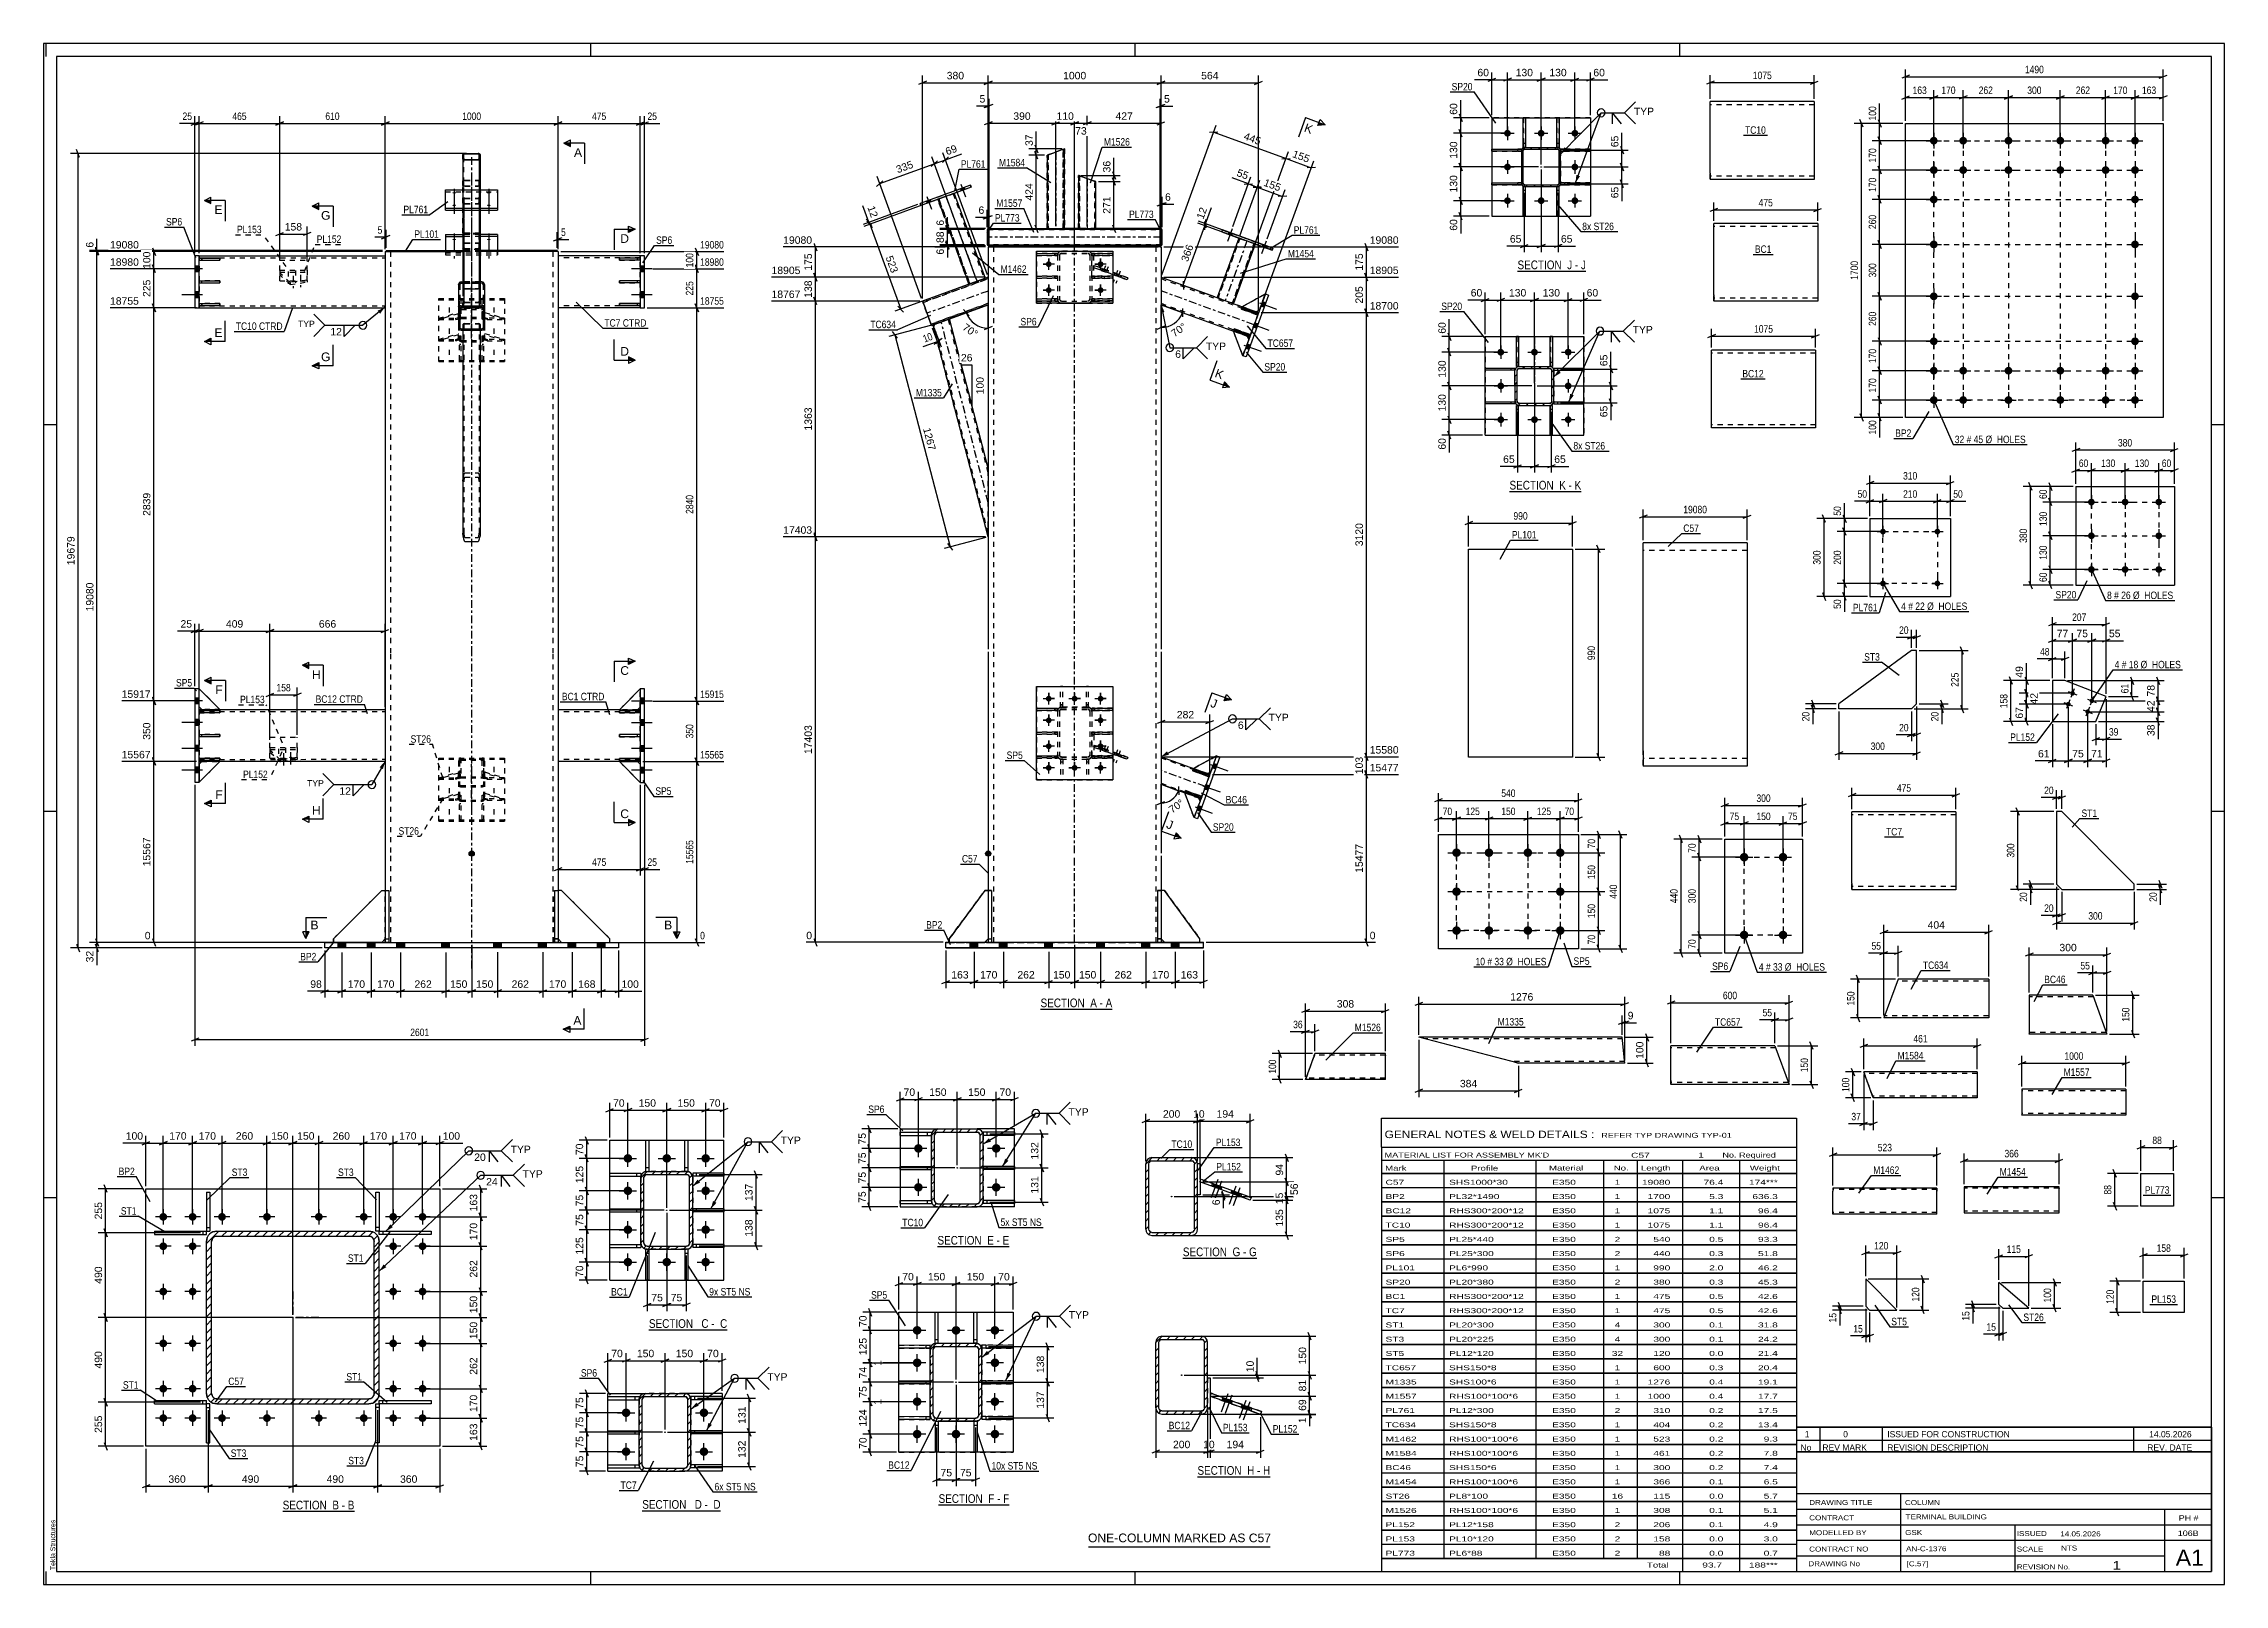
# Model space of a CAD drawing. Header units: millimetres. Extents: x 0 to 841, y 0 to 594.
import ezdxf

# ---------------------------------------------------------------- set-up
doc = ezdxf.new("R2010")
doc.units = ezdxf.units.MM
doc.linetypes.add('DXK_LINE_DOT2', pattern=[3.9198, 1.9599, -1.9599])
doc.linetypes.add('DXK_LINE_DOT3', pattern=[5.9187, 2.979, -0.9799, 0.9799, -0.9799])
doc.styles.add('Arial', font='ARIAL.TTF', dxfattribs={"height": 0.2})
doc.styles.add('Arial Narrow', font='ARIALN.TTF', dxfattribs={"height": 0.2})

# ---------------------------------------------------------------- blocks, each defined once
blk = doc.blocks.new('Unknown-256180323-18 - 4050')
at = {"color": 6, "linetype": 'Continuous'}
blk.add_line((345.14, 30.65), (372.36, 30.65), dxfattribs=at)
at = {"color": 0, "linetype": 'Continuous'}
blk.add_wipeout([(363.25, 31.4), (363.25, 34.9), (345.14, 34.9), (345.14, 31.4)], dxfattribs=at)
blk.add_wipeout([(366.64, 31.4), (366.64, 34.9), (364.3, 34.9), (364.3, 31.4)], dxfattribs=at)
at = {"color": 7, "linetype": 'Continuous', "style": 'Arial Narrow'}
blk.add_text('SECTION ', height=3.34, dxfattribs=at).set_placement((345.14, 31.4))
at = {"color": 0, "linetype": 'Continuous'}
blk.add_wipeout([(368.97, 31.4), (368.97, 34.9), (367.69, 34.9), (367.69, 31.4)], dxfattribs=at)
blk.add_wipeout([(372.36, 31.4), (372.36, 34.9), (370.02, 34.9), (370.02, 31.4)], dxfattribs=at)
at = {"color": 7, "linetype": 'Continuous', "style": 'Arial Narrow'}
for s, p in [('F', (364.3, 31.4)), ('F', (370.02, 31.4)), ('-', (367.69, 31.4))]:
    blk.add_text(s, height=3.34, dxfattribs=at).set_placement(p)
blk = doc.blocks.new('Unknown-256180323-1134')
at = {"color": 5, "linetype": 'Continuous'}
for p, q in [((841, 594), (0, 594)), ((0, 594), (0, 0)), ((1, 589), (1, 594)), ((836, 589), (5, 589)), ((5, 589), (5, 5)), ((211, 589), (211, 594)), ((421, 589), (421, 594)), ((631, 589), (631, 594)), ((836, 5), (836, 589)), ((841, 0), (841, 594)), ((5, 447), (0, 447)), ((841, 447), (836, 447)), ((5, 298), (0, 298)), ((841, 298), (836, 298)), ((5, 149), (0, 149)), ((841, 149), (836, 149)), ((0, 0), (841, 0)), ((1, 0), (1, 5)), ((5, 5), (836, 5)), ((211, 0), (211, 5)), ((421, 0), (421, 5)), ((631, 0), (631, 5))]:
    blk.add_line(p, q, dxfattribs=at)
at = {"color": 174, "linetype": 'Continuous', "style": 'Arial'}
blk.add_text('Tekla Structures', height=1.9102, rotation=90, dxfattribs=at).set_placement((4.5, 5.5))
blk = doc.blocks.new('Unknown-256180323-11 - 4362')
at = {"color": 6, "linetype": 'Continuous'}
blk.add_line((92.2, 28.16), (119.84, 28.16), dxfattribs=at)
at = {"color": 0, "linetype": 'Continuous'}
blk.add_wipeout([(110.3, 28.91), (110.3, 32.41), (92.2, 32.41), (92.2, 28.91)], dxfattribs=at)
blk.add_wipeout([(113.91, 28.91), (113.91, 32.41), (111.35, 32.41), (111.35, 28.91)], dxfattribs=at)
at = {"color": 7, "linetype": 'Continuous', "style": 'Arial Narrow'}
blk.add_text('SECTION ', height=3.34, dxfattribs=at).set_placement((92.2, 28.91))
at = {"color": 0, "linetype": 'Continuous'}
blk.add_wipeout([(116.24, 28.91), (116.24, 32.41), (114.96, 32.41), (114.96, 28.91)], dxfattribs=at)
blk.add_wipeout([(119.84, 28.91), (119.84, 32.41), (117.29, 32.41), (117.29, 28.91)], dxfattribs=at)
at = {"color": 7, "linetype": 'Continuous', "style": 'Arial Narrow'}
for s, p in [('B', (111.35, 28.91)), ('-', (114.96, 28.91)), ('B', (117.29, 28.91))]:
    blk.add_text(s, height=3.34, dxfattribs=at).set_placement(p)
blk = doc.blocks.new('Unknown-256180323-13 - 3462')
at = {"color": 6, "linetype": 'Continuous'}
blk.add_line((233.44, 98.14), (263.65, 98.14), dxfattribs=at)
at = {"color": 0, "linetype": 'Continuous'}
blk.add_wipeout([(251.55, 98.89), (251.55, 102.39), (233.44, 102.39), (233.44, 98.89)], dxfattribs=at)
blk.add_wipeout([(256.44, 98.89), (256.44, 102.39), (252.6, 102.39), (252.6, 98.89)], dxfattribs=at)
at = {"color": 7, "linetype": 'Continuous', "style": 'Arial Narrow'}
blk.add_text('SECTION ', height=3.34, dxfattribs=at).set_placement((233.44, 98.89))
at = {"color": 0, "linetype": 'Continuous'}
blk.add_wipeout([(258.76, 98.89), (258.76, 102.39), (257.49, 102.39), (257.49, 98.89)], dxfattribs=at)
blk.add_wipeout([(263.65, 98.89), (263.65, 102.39), (259.81, 102.39), (259.81, 98.89)], dxfattribs=at)
at = {"color": 7, "linetype": 'Continuous', "style": 'Arial Narrow'}
for s, p in [(' C', (252.6, 98.89)), (' C', (259.81, 98.89)), ('-', (257.49, 98.89))]:
    blk.add_text(s, height=3.34, dxfattribs=at).set_placement(p)
blk = doc.blocks.new('Unknown-256180323-14 - 3760')
at = {"color": 6, "linetype": 'Continuous'}
blk.add_line((230.87, 28.4), (261.08, 28.4), dxfattribs=at)
at = {"color": 0, "linetype": 'Continuous'}
blk.add_wipeout([(248.98, 29.15), (248.98, 32.65), (230.87, 32.65), (230.87, 29.15)], dxfattribs=at)
blk.add_wipeout([(253.87, 29.15), (253.87, 32.65), (250.03, 32.65), (250.03, 29.15)], dxfattribs=at)
at = {"color": 7, "linetype": 'Continuous', "style": 'Arial Narrow'}
blk.add_text('SECTION ', height=3.34, dxfattribs=at).set_placement((230.87, 29.15))
at = {"color": 0, "linetype": 'Continuous'}
blk.add_wipeout([(256.19, 29.15), (256.19, 32.65), (254.92, 32.65), (254.92, 29.15)], dxfattribs=at)
blk.add_wipeout([(261.08, 29.15), (261.08, 32.65), (257.24, 32.65), (257.24, 29.15)], dxfattribs=at)
at = {"color": 7, "linetype": 'Continuous', "style": 'Arial Narrow'}
for s, p in [(' D', (250.03, 29.15)), ('-', (254.92, 29.15)), (' D', (257.24, 29.15))]:
    blk.add_text(s, height=3.34, dxfattribs=at).set_placement(p)
blk = doc.blocks.new('Unknown-256180323-15 - 1486')
at = {"color": 6, "linetype": 'Continuous'}
blk.add_line((439.35, 125.77), (467.85, 125.77), dxfattribs=at)
at = {"color": 0, "linetype": 'Continuous'}
blk.add_wipeout([(457.46, 126.52), (457.46, 130.02), (439.35, 130.02), (439.35, 126.52)], dxfattribs=at)
blk.add_wipeout([(461.49, 126.52), (461.49, 130.02), (458.51, 130.02), (458.51, 126.52)], dxfattribs=at)
at = {"color": 7, "linetype": 'Continuous', "style": 'Arial Narrow'}
blk.add_text('SECTION ', height=3.34, dxfattribs=at).set_placement((439.35, 126.52))
at = {"color": 0, "linetype": 'Continuous'}
blk.add_wipeout([(463.82, 126.52), (463.82, 130.02), (462.54, 130.02), (462.54, 126.52)], dxfattribs=at)
blk.add_wipeout([(467.85, 126.52), (467.85, 130.02), (464.87, 130.02), (464.87, 126.52)], dxfattribs=at)
at = {"color": 7, "linetype": 'Continuous', "style": 'Arial Narrow'}
for s, p in [('G', (458.51, 126.52)), ('-', (462.54, 126.52)), ('G', (464.87, 126.52))]:
    blk.add_text(s, height=3.34, dxfattribs=at).set_placement(p)
blk = doc.blocks.new('Unknown-256180323-16 - 10470')
at = {"color": 6, "linetype": 'Continuous'}
blk.add_line((568.41, 506.29), (594.78, 506.29), dxfattribs=at)
at = {"color": 0, "linetype": 'Continuous'}
blk.add_wipeout([(586.52, 507.04), (586.52, 510.54), (568.41, 510.54), (568.41, 507.04)], dxfattribs=at)
blk.add_wipeout([(589.49, 507.04), (589.49, 510.54), (587.57, 510.54), (587.57, 507.04)], dxfattribs=at)
at = {"color": 7, "linetype": 'Continuous', "style": 'Arial Narrow'}
blk.add_text('SECTION ', height=3.34, dxfattribs=at).set_placement((568.41, 507.04))
at = {"color": 0, "linetype": 'Continuous'}
blk.add_wipeout([(591.81, 507.04), (591.81, 510.54), (590.54, 510.54), (590.54, 507.04)], dxfattribs=at)
blk.add_wipeout([(594.78, 507.04), (594.78, 510.54), (592.86, 510.54), (592.86, 507.04)], dxfattribs=at)
at = {"color": 7, "linetype": 'Continuous', "style": 'Arial Narrow'}
for s, p in [('J', (587.57, 507.04)), ('-', (590.54, 507.04)), ('J', (592.86, 507.04))]:
    blk.add_text(s, height=3.34, dxfattribs=at).set_placement(p)
blk = doc.blocks.new('Unknown-256180323-17 - 1758')
at = {"color": 6, "linetype": 'Continuous'}
blk.add_line((384.47, 221.76), (412.12, 221.76), dxfattribs=at)
at = {"color": 0, "linetype": 'Continuous'}
blk.add_wipeout([(402.58, 222.51), (402.58, 226.01), (384.47, 226.01), (384.47, 222.51)], dxfattribs=at)
blk.add_wipeout([(406.19, 222.51), (406.19, 226.01), (403.63, 226.01), (403.63, 222.51)], dxfattribs=at)
at = {"color": 7, "linetype": 'Continuous', "style": 'Arial Narrow'}
blk.add_text('SECTION ', height=3.34, dxfattribs=at).set_placement((384.47, 222.51))
at = {"color": 0, "linetype": 'Continuous'}
blk.add_wipeout([(408.51, 222.51), (408.51, 226.01), (407.24, 226.01), (407.24, 222.51)], dxfattribs=at)
blk.add_wipeout([(412.12, 222.51), (412.12, 226.01), (409.56, 226.01), (409.56, 222.51)], dxfattribs=at)
at = {"color": 7, "linetype": 'Continuous', "style": 'Arial Narrow'}
for s, p in [('A', (403.63, 222.51)), ('-', (407.24, 222.51)), ('A', (409.56, 222.51))]:
    blk.add_text(s, height=3.34, dxfattribs=at).set_placement(p)
blk = doc.blocks.new('Unknown-256180323-19 - 5311')
at = {"color": 6, "linetype": 'Continuous'}
blk.add_line((444.97, 41.5), (473.04, 41.5), dxfattribs=at)
at = {"color": 0, "linetype": 'Continuous'}
blk.add_wipeout([(463.08, 42.25), (463.08, 45.75), (444.97, 45.75), (444.97, 42.25)], dxfattribs=at)
blk.add_wipeout([(466.9, 42.25), (466.9, 45.75), (464.13, 45.75), (464.13, 42.25)], dxfattribs=at)
at = {"color": 7, "linetype": 'Continuous', "style": 'Arial Narrow'}
blk.add_text('SECTION ', height=3.34, dxfattribs=at).set_placement((444.97, 42.25))
at = {"color": 0, "linetype": 'Continuous'}
blk.add_wipeout([(469.22, 42.25), (469.22, 45.75), (467.95, 45.75), (467.95, 42.25)], dxfattribs=at)
blk.add_wipeout([(473.04, 42.25), (473.04, 45.75), (470.27, 45.75), (470.27, 42.25)], dxfattribs=at)
at = {"color": 7, "linetype": 'Continuous', "style": 'Arial Narrow'}
for s, p in [('H', (464.13, 42.25)), ('-', (467.95, 42.25)), ('H', (470.27, 42.25))]:
    blk.add_text(s, height=3.34, dxfattribs=at).set_placement(p)
blk = doc.blocks.new('Unknown-256180323-20 - 10762')
at = {"color": 6, "linetype": 'Continuous'}
blk.add_line((565.33, 421.35), (592.98, 421.35), dxfattribs=at)
at = {"color": 0, "linetype": 'Continuous'}
blk.add_wipeout([(583.44, 422.1), (583.44, 425.6), (565.33, 425.6), (565.33, 422.1)], dxfattribs=at)
blk.add_wipeout([(587.04, 422.1), (587.04, 425.6), (584.49, 425.6), (584.49, 422.1)], dxfattribs=at)
at = {"color": 7, "linetype": 'Continuous', "style": 'Arial Narrow'}
blk.add_text('SECTION ', height=3.34, dxfattribs=at).set_placement((565.33, 422.1))
at = {"color": 0, "linetype": 'Continuous'}
blk.add_wipeout([(589.37, 422.1), (589.37, 425.6), (588.09, 425.6), (588.09, 422.1)], dxfattribs=at)
blk.add_wipeout([(592.98, 422.1), (592.98, 425.6), (590.42, 425.6), (590.42, 422.1)], dxfattribs=at)
at = {"color": 7, "linetype": 'Continuous', "style": 'Arial Narrow'}
for s, p in [('K', (584.49, 422.1)), ('-', (588.09, 422.1)), ('K', (590.42, 422.1))]:
    blk.add_text(s, height=3.34, dxfattribs=at).set_placement(p)
blk = doc.blocks.new('Unknown-256180323-23 - 4688')
at = {"color": 6, "linetype": 'Continuous'}
blk.add_line((344.72, 130.23), (372.37, 130.23), dxfattribs=at)
at = {"color": 0, "linetype": 'Continuous'}
blk.add_wipeout([(362.83, 130.98), (362.83, 134.48), (344.72, 134.48), (344.72, 130.98)], dxfattribs=at)
blk.add_wipeout([(366.43, 130.98), (366.43, 134.48), (363.88, 134.48), (363.88, 130.98)], dxfattribs=at)
at = {"color": 7, "linetype": 'Continuous', "style": 'Arial Narrow'}
blk.add_text('SECTION ', height=3.34, dxfattribs=at).set_placement((344.72, 130.98))
at = {"color": 0, "linetype": 'Continuous'}
blk.add_wipeout([(368.76, 130.98), (368.76, 134.48), (367.48, 134.48), (367.48, 130.98)], dxfattribs=at)
blk.add_wipeout([(372.37, 130.98), (372.37, 134.48), (369.81, 134.48), (369.81, 130.98)], dxfattribs=at)
at = {"color": 7, "linetype": 'Continuous', "style": 'Arial Narrow'}
for s, p in [('E', (363.88, 130.98)), ('-', (367.48, 130.98)), ('E', (369.81, 130.98))]:
    blk.add_text(s, height=3.34, dxfattribs=at).set_placement(p)
blk = doc.blocks.new('Part-256180323-4067 - 4050')
at = {"linetype": 'Continuous'}
h = blk.add_hatch(dxfattribs=at)
h.set_pattern_fill('', scale=0.7, style=0, pattern_type=0)
h.set_pattern_definition([(45, (341.8667, 65.3345), (-1.57154, 1.57154), [])])
h.paths.add_polyline_path([(341.87, 90.53), (341.87, 65.33), (342.05, 64.42), (342.57, 63.64), (343.35, 63.12), (344.27, 62.93), (359.47, 62.93), (360.39, 63.12), (361.16, 63.64), (361.68, 64.42), (361.87, 65.33), (361.87, 90.53), (361.68, 91.45), (361.16, 92.23), (360.39, 92.75), (359.47, 92.93), (344.27, 92.93), (343.35, 92.75), (342.57, 92.23), (342.05, 91.45)])
h.paths.add_polyline_path([(343.42, 91.38), (343.81, 91.64), (344.27, 91.73), (359.47, 91.73), (359.93, 91.64), (360.32, 91.38), (360.58, 90.99), (360.67, 90.53), (360.67, 65.33), (360.58, 64.88), (360.32, 64.49), (359.93, 64.23), (359.47, 64.13), (344.27, 64.13), (343.81, 64.23), (343.42, 64.49), (343.16, 64.88), (343.07, 65.33), (343.07, 90.53), (343.16, 90.99)])
blk.add_hatch(color=246, dxfattribs=at).paths.add_polyline_path([(351.87, 77.83, -1), (351.87, 78.03, -1)])
at = {"color": 7, "linetype": 'DXK_LINE_DOT2'}
for p, q in [((343.35, 92.75), (344.27, 92.93)), ((344.27, 92.93), (359.47, 92.93)), ((344.27, 92.93), (344.27, 92.93)), ((359.47, 92.93), (359.47, 92.93)), ((359.47, 92.93), (360.39, 92.75)), ((341.87, 90.53), (342.05, 91.45)), ((341.87, 90.53), (341.87, 65.33)), ((343.16, 90.99), (343.07, 90.53)), ((343.07, 90.53), (343.07, 90.53)), ((343.07, 65.33), (343.07, 90.53)), ((344.27, 91.73), (344.27, 91.73)), ((359.47, 91.73), (359.47, 91.73)), ((360.67, 90.53), (360.58, 90.99)), ((360.67, 90.53), (360.67, 90.53)), ((360.67, 65.33), (360.67, 90.53)), ((361.68, 91.45), (361.87, 90.53)), ((361.87, 90.53), (361.87, 65.33)), ((342.05, 64.41), (341.87, 65.33)), ((343.07, 65.33), (343.07, 65.33)), ((343.07, 65.33), (343.16, 64.87)), ((343.81, 64.22), (344.26, 64.13)), ((344.26, 64.13), (344.27, 64.13)), ((344.27, 62.93), (344.26, 62.94)), ((344.27, 64.13), (344.27, 64.13)), ((344.27, 64.13), (359.47, 64.13)), ((344.27, 62.93), (344.97, 62.93)), ((344.27, 62.93), (344.27, 62.93)), ((359.47, 62.93), (358.77, 62.93)), ((359.47, 64.13), (359.92, 64.22)), ((359.47, 64.13), (359.47, 64.13)), ((359.48, 62.94), (359.47, 62.93)), ((359.47, 62.93), (359.47, 62.93)), ((359.92, 64.22), (359.93, 64.22)), ((360.58, 64.87), (360.67, 65.33)), ((360.67, 65.33), (360.67, 65.33)), ((361.87, 65.33), (361.68, 64.41)), ((361.87, 65.33), (361.87, 65.33))]:
    blk.add_line(p, q, dxfattribs=at)
at = {"color": 2, "linetype": 'Continuous'}
for p, q in [((344.27, 92.93), (343.35, 92.75)), ((344.27, 92.93), (359.47, 92.93)), ((360.39, 92.75), (359.47, 92.93)), ((342.05, 91.45), (341.87, 90.53)), ((341.87, 65.33), (341.87, 90.53)), ((343.07, 90.53), (343.16, 90.99)), ((343.07, 65.33), (343.07, 90.53)), ((344.27, 91.73), (343.81, 91.64)), ((343.81, 91.64), (344.27, 91.73)), ((344.27, 91.73), (359.47, 91.73)), ((344.27, 91.73), (359.47, 91.73)), ((359.93, 91.64), (359.47, 91.73)), ((359.47, 91.73), (359.93, 91.64)), ((360.58, 90.99), (360.67, 90.53)), ((360.67, 65.33), (360.67, 90.53)), ((361.87, 90.53), (361.68, 91.45)), ((361.87, 65.33), (361.87, 90.53)), ((341.87, 65.33), (342.05, 64.42)), ((343.16, 64.88), (343.07, 65.33)), ((344.26, 62.94), (343.35, 63.12)), ((343.35, 63.12), (344.27, 62.93)), ((344.27, 64.13), (343.81, 64.23)), ((344.27, 64.13), (359.47, 64.13)), ((344.27, 62.93), (359.47, 62.93)), ((358.77, 62.93), (344.97, 62.93)), ((359.93, 64.23), (359.47, 64.13)), ((359.47, 62.93), (360.39, 63.12)), ((360.39, 63.12), (359.48, 62.94)), ((360.67, 65.33), (360.58, 64.88)), ((361.68, 64.42), (361.87, 65.33))]:
    blk.add_line(p, q, dxfattribs=at)
at = {"color": 7, "linetype": 'DXK_LINE_DOT3'}
blk.add_line((351.87, 77.93), (351.87, 77.93), dxfattribs=at)
at = {"color": 246, "linetype": 'DXK_LINE_DOT2'}
blk.add_line((351.87, 77.93), (351.87, 77.93), dxfattribs=at)
at = {"color": 246, "linetype": 'Continuous'}
blk.add_circle((351.87, 77.93), 0.1, dxfattribs=at)
at = {"color": 7, "linetype": 'DXK_LINE_DOT2'}
for centre, radius, start, end in [((344.27, 90.53), 2.4, 112.5, 157.5), ((359.47, 90.53), 2.4, 22.5, 67.5), ((344.27, 90.53), 1.2, 135, 157.5), ((359.47, 90.53), 1.2, 22.5, 45), ((344.27, 65.33), 2.4, 202.5, 225), ((344.27, 65.33), 1.2, 202.5, 247.31821), ((344.27, 65.33), 2.4, 247.40918, 247.50004), ((359.47, 65.33), 1.2, 292.68179, 337.5), ((359.47, 65.33), 2.4, 292.49996, 292.59082), ((359.47, 65.33), 2.4, 315, 337.5)]:
    blk.add_arc(centre, radius, start, end, dxfattribs=at)
at = {"color": 2, "linetype": 'Continuous'}
for centre, radius, start, end in [((344.27, 90.53), 2.4, 112.5, 157.5), ((359.47, 90.53), 2.4, 22.5, 67.5), ((344.27, 90.53), 1.2, 112.5, 157.5), ((344.27, 90.53), 1.2, 112.5, 135), ((359.47, 90.53), 1.2, 45, 67.5), ((359.47, 90.53), 1.2, 22.5, 67.5), ((344.27, 65.33), 2.4, 202.5, 247.5), ((344.27, 65.33), 2.4, 225, 247.40914), ((344.27, 65.33), 1.2, 202.5, 247.5), ((344.27, 65.33), 1.2, 247.31823, 247.50002), ((359.47, 65.33), 1.2, 292.5, 337.5), ((359.47, 65.33), 1.2, 292.49998, 292.68177), ((359.47, 65.33), 2.4, 292.5, 337.5), ((359.47, 65.33), 2.4, 292.59086, 315)]:
    blk.add_arc(centre, radius, start, end, dxfattribs=at)
blk = doc.blocks.new('Part-256180323-4109 - 4050')
at = {"color": 2, "linetype": 'Continuous'}
for p, q in [((329.87, 92.28), (341.87, 92.29)), ((329.87, 91.08), (329.87, 92.28)), ((341.87, 91.09), (329.87, 91.08)), ((340.37, 91.08), (341.87, 91.08)), ((341.87, 91.09), (341.87, 92.29))]:
    blk.add_line(p, q, dxfattribs=at)
at = {"color": 7, "linetype": 'DXK_LINE_DOT2'}
for p, q in [((329.87, 92.28), (340.37, 92.28)), ((329.87, 91.08), (340.37, 91.08)), ((340.37, 91.08), (340.37, 92.28)), ((340.37, 92.28), (341.87, 92.28)), ((341.87, 91.08), (341.87, 91.09)), ((341.87, 91.08), (341.87, 91.09))]:
    blk.add_line(p, q, dxfattribs=at)
blk = doc.blocks.new('Part-256180323-4094 - 4050')
at = {"color": 2, "linetype": 'Continuous'}
for p, q in [((343.77, 62.94), (343.77, 50.93)), ((343.77, 62.94), (344.26, 62.94)), ((344.97, 62.94), (344.97, 50.93)), ((344.97, 50.93), (343.77, 50.93))]:
    blk.add_line(p, q, dxfattribs=at)
at = {"color": 7, "linetype": 'DXK_LINE_DOT2'}
for p, q in [((343.77, 62.93), (343.77, 62.94)), ((343.77, 62.93), (344.97, 62.93)), ((343.77, 61.43), (344.97, 61.43)), ((344.26, 62.94), (344.97, 62.94)), ((344.97, 62.93), (344.97, 62.94))]:
    blk.add_line(p, q, dxfattribs=at)
blk = doc.blocks.new('Part-256180323-4099 - 4050')
at = {"color": 2, "linetype": 'Continuous'}
for p, q in [((358.77, 92.94), (358.77, 104.93)), ((358.77, 104.93), (359.97, 104.93)), ((359.97, 92.94), (359.97, 104.93)), ((359.97, 92.94), (359.46, 92.94)), ((359.97, 92.93), (359.47, 92.93))]:
    blk.add_line(p, q, dxfattribs=at)
at = {"color": 7, "linetype": 'DXK_LINE_DOT2'}
for p, q in [((358.77, 94.43), (359.97, 94.43)), ((359.46, 92.94), (358.77, 92.94)), ((358.77, 92.93), (358.77, 92.94)), ((358.77, 92.94), (358.77, 92.93)), ((359.47, 92.93), (358.77, 92.93)), ((359.97, 92.93), (359.97, 92.94)), ((359.97, 92.93), (359.97, 92.94))]:
    blk.add_line(p, q, dxfattribs=at)
blk = doc.blocks.new('Part-256180323-4074 - 4050')
at = {"color": 2, "linetype": 'Continuous'}
for p, q in [((329.87, 50.93), (329.87, 104.93)), ((329.87, 104.93), (373.87, 104.93)), ((373.87, 104.93), (373.87, 50.93)), ((329.87, 50.93), (329.87, 50.93)), ((373.87, 50.93), (329.87, 50.93)), ((373.87, 50.93), (373.87, 50.93))]:
    blk.add_line(p, q, dxfattribs=at)
at = {"color": 7, "linetype": 'DXK_LINE_DOT2'}
for p, q in [((329.87, 104.93), (373.87, 104.93)), ((329.87, 50.93), (373.87, 50.93)), ((329.87, 50.93), (329.87, 50.93)), ((373.87, 50.93), (373.87, 50.93))]:
    blk.add_line(p, q, dxfattribs=at)
blk = doc.blocks.new('Part-256180323-4089 - 4050')
at = {"color": 2, "linetype": 'Continuous'}
for p, q in [((358.77, 62.94), (358.77, 50.93)), ((359.97, 62.94), (359.47, 62.94)), ((359.97, 62.94), (359.97, 50.93)), ((359.97, 50.93), (358.77, 50.93))]:
    blk.add_line(p, q, dxfattribs=at)
at = {"color": 7, "linetype": 'DXK_LINE_DOT2'}
for p, q in [((358.77, 62.93), (358.77, 62.94)), ((359.47, 62.94), (358.77, 62.94)), ((358.77, 62.93), (359.97, 62.93)), ((358.77, 61.43), (359.97, 61.43)), ((359.97, 62.93), (359.97, 62.94))]:
    blk.add_line(p, q, dxfattribs=at)
blk = doc.blocks.new('Part-256180323-4104 - 4050')
at = {"color": 2, "linetype": 'Continuous'}
for p, q in [((343.77, 92.94), (343.77, 104.93)), ((343.77, 104.93), (344.97, 104.93)), ((344.97, 92.94), (344.97, 104.93)), ((343.77, 92.94), (344.27, 92.94)), ((343.77, 92.93), (344.26, 92.93))]:
    blk.add_line(p, q, dxfattribs=at)
at = {"color": 7, "linetype": 'DXK_LINE_DOT2'}
for p, q in [((343.77, 94.43), (344.97, 94.43)), ((343.77, 92.93), (343.77, 92.94)), ((343.77, 92.94), (343.77, 92.93)), ((344.26, 92.93), (344.97, 92.93)), ((344.27, 92.94), (344.97, 92.94)), ((344.97, 92.93), (344.97, 92.94)), ((344.97, 92.94), (344.97, 92.93))]:
    blk.add_line(p, q, dxfattribs=at)
blk = doc.blocks.new('Part-256180323-4114 - 4050')
at = {"color": 2, "linetype": 'Continuous'}
for p, q in [((329.87, 78.53), (341.87, 78.54)), ((329.87, 77.33), (329.87, 78.53)), ((341.87, 77.34), (329.87, 77.33)), ((340.37, 77.33), (341.87, 77.33))]:
    blk.add_line(p, q, dxfattribs=at)
at = {"color": 7, "linetype": 'DXK_LINE_DOT2'}
for p, q in [((329.87, 78.53), (340.37, 78.53)), ((329.87, 77.33), (340.37, 77.33)), ((340.37, 77.33), (340.37, 78.53)), ((340.37, 78.53), (341.87, 78.53)), ((341.87, 78.54), (341.87, 77.33)), ((341.87, 77.33), (341.87, 77.34))]:
    blk.add_line(p, q, dxfattribs=at)
blk = doc.blocks.new('Part-256180323-4183 - 4050')
at = {"color": 2, "linetype": 'Continuous'}
for p, q in [((329.87, 64.78), (341.87, 64.79)), ((329.87, 63.58), (329.87, 64.78)), ((341.87, 63.59), (329.87, 63.58)), ((340.37, 63.58), (341.87, 63.58)), ((341.87, 63.59), (341.87, 64.79))]:
    blk.add_line(p, q, dxfattribs=at)
at = {"color": 7, "linetype": 'DXK_LINE_DOT2'}
for p, q in [((329.87, 64.78), (340.37, 64.78)), ((329.87, 63.58), (340.37, 63.58)), ((340.37, 63.58), (340.37, 64.78)), ((340.37, 64.78), (341.87, 64.78)), ((341.87, 63.58), (341.87, 63.59)), ((341.87, 63.58), (341.87, 63.59))]:
    blk.add_line(p, q, dxfattribs=at)
blk = doc.blocks.new('Part-256180323-4119 - 4050')
at = {"color": 2, "linetype": 'Continuous'}
for p, q in [((361.87, 92.29), (373.87, 92.28)), ((361.87, 92.29), (361.87, 91.09)), ((373.87, 91.08), (361.87, 91.09)), ((363.37, 91.08), (361.87, 91.08)), ((373.87, 92.28), (373.87, 91.08))]:
    blk.add_line(p, q, dxfattribs=at)
at = {"color": 7, "linetype": 'DXK_LINE_DOT2'}
for p, q in [((361.87, 92.28), (361.87, 92.29)), ((363.37, 92.28), (361.87, 92.28)), ((361.87, 91.08), (361.87, 91.09)), ((361.87, 91.09), (361.87, 91.08)), ((373.87, 92.28), (363.37, 92.28)), ((363.37, 92.28), (363.37, 91.08)), ((363.37, 91.08), (373.87, 91.08))]:
    blk.add_line(p, q, dxfattribs=at)
blk = doc.blocks.new('Part-256180323-4124 - 4050')
at = {"color": 2, "linetype": 'Continuous'}
for p, q in [((361.87, 64.79), (373.87, 64.78)), ((361.87, 64.79), (361.87, 63.59)), ((373.87, 63.58), (361.87, 63.59)), ((363.37, 63.58), (361.87, 63.58)), ((373.87, 64.78), (373.87, 63.58))]:
    blk.add_line(p, q, dxfattribs=at)
at = {"color": 7, "linetype": 'DXK_LINE_DOT2'}
for p, q in [((361.87, 64.78), (361.87, 64.79)), ((363.37, 64.78), (361.87, 64.78)), ((361.87, 63.58), (361.87, 63.59)), ((361.87, 63.59), (361.87, 63.58)), ((373.87, 64.78), (363.37, 64.78)), ((363.37, 64.78), (363.37, 63.58)), ((363.37, 63.58), (373.87, 63.58))]:
    blk.add_line(p, q, dxfattribs=at)
blk = doc.blocks.new('Part-256180323-4129 - 4050')
at = {"color": 2, "linetype": 'Continuous'}
for p, q in [((361.87, 78.54), (373.87, 78.53)), ((373.87, 77.33), (361.87, 77.34)), ((361.87, 77.33), (363.37, 77.33)), ((373.87, 78.53), (373.87, 77.33))]:
    blk.add_line(p, q, dxfattribs=at)
at = {"color": 7, "linetype": 'DXK_LINE_DOT2'}
for p, q in [((361.87, 78.53), (361.87, 78.54)), ((361.87, 78.54), (361.87, 77.33)), ((363.37, 78.53), (361.87, 78.53)), ((373.87, 78.53), (363.37, 78.53)), ((363.37, 78.53), (363.37, 77.33)), ((363.37, 77.33), (373.87, 77.33))]:
    blk.add_line(p, q, dxfattribs=at)
blk = doc.blocks.new('Bolt-256180323-4191 - 4050')
at = {"linetype": 'Continuous'}
for points in [[(335.22, 97.93), (335.25, 98.28), (335.36, 98.6), (335.53, 98.9), (335.76, 99.16), (336.04, 99.36), (336.36, 99.5), (336.69, 99.57), (337.04, 99.57), (337.38, 99.5), (337.69, 99.36), (337.97, 99.16), (338.2, 98.9), (338.37, 98.6), (338.48, 98.28), (338.52, 97.93), (338.48, 97.59), (338.37, 97.26), (338.2, 96.96), (337.97, 96.71), (337.69, 96.5), (337.38, 96.36), (337.04, 96.29), (336.69, 96.29), (336.36, 96.36), (336.04, 96.5), (335.76, 96.71), (335.53, 96.96), (335.36, 97.26), (335.25, 97.59)], [(350.22, 97.93), (350.25, 98.28), (350.36, 98.6), (350.53, 98.9), (350.76, 99.16), (351.04, 99.36), (351.36, 99.5), (351.69, 99.57), (352.04, 99.57), (352.38, 99.5), (352.69, 99.36), (352.97, 99.16), (353.2, 98.9), (353.37, 98.6), (353.48, 98.28), (353.52, 97.93), (353.48, 97.59), (353.37, 97.26), (353.2, 96.96), (352.97, 96.71), (352.69, 96.5), (352.38, 96.36), (352.04, 96.29), (351.69, 96.29), (351.36, 96.36), (351.04, 96.5), (350.76, 96.71), (350.53, 96.96), (350.36, 97.26), (350.25, 97.59)], [(365.22, 97.93), (365.25, 98.28), (365.36, 98.6), (365.53, 98.9), (365.76, 99.16), (366.04, 99.36), (366.36, 99.5), (366.69, 99.57), (367.04, 99.57), (367.38, 99.5), (367.69, 99.36), (367.97, 99.16), (368.2, 98.9), (368.37, 98.6), (368.48, 98.28), (368.52, 97.93), (368.48, 97.59), (368.37, 97.26), (368.2, 96.96), (367.97, 96.71), (367.69, 96.5), (367.38, 96.36), (367.04, 96.29), (366.69, 96.29), (366.36, 96.36), (366.04, 96.5), (365.76, 96.71), (365.53, 96.96), (365.36, 97.26), (365.25, 97.59)], [(335.22, 85.43), (335.25, 85.78), (335.36, 86.1), (335.53, 86.4), (335.76, 86.66), (336.04, 86.86), (336.36, 87), (336.69, 87.07), (337.04, 87.07), (337.38, 87), (337.69, 86.86), (337.97, 86.66), (338.2, 86.4), (338.37, 86.1), (338.48, 85.78), (338.52, 85.43), (338.48, 85.09), (338.37, 84.76), (338.2, 84.46), (337.97, 84.21), (337.69, 84), (337.38, 83.86), (337.04, 83.79), (336.69, 83.79), (336.36, 83.86), (336.04, 84), (335.76, 84.21), (335.53, 84.46), (335.36, 84.76), (335.25, 85.09)], [(365.22, 85.43), (365.25, 85.78), (365.36, 86.1), (365.53, 86.4), (365.76, 86.66), (366.04, 86.86), (366.36, 87), (366.69, 87.07), (367.04, 87.07), (367.38, 87), (367.69, 86.86), (367.97, 86.66), (368.2, 86.4), (368.37, 86.1), (368.48, 85.78), (368.52, 85.43), (368.48, 85.09), (368.37, 84.76), (368.2, 84.46), (367.97, 84.21), (367.69, 84), (367.38, 83.86), (367.04, 83.79), (366.69, 83.79), (366.36, 83.86), (366.04, 84), (365.76, 84.21), (365.53, 84.46), (365.36, 84.76), (365.25, 85.09)], [(335.22, 70.43), (335.25, 70.78), (335.36, 71.1), (335.53, 71.4), (335.76, 71.66), (336.04, 71.86), (336.36, 72), (336.69, 72.07), (337.04, 72.07), (337.38, 72), (337.69, 71.86), (337.97, 71.66), (338.2, 71.4), (338.37, 71.1), (338.48, 70.78), (338.52, 70.43), (338.48, 70.09), (338.37, 69.76), (338.2, 69.46), (337.97, 69.21), (337.69, 69), (337.38, 68.86), (337.04, 68.79), (336.69, 68.79), (336.36, 68.86), (336.04, 69), (335.76, 69.21), (335.53, 69.46), (335.36, 69.76), (335.25, 70.09)], [(365.22, 70.43), (365.25, 70.78), (365.36, 71.1), (365.53, 71.4), (365.76, 71.66), (366.04, 71.86), (366.36, 72), (366.69, 72.07), (367.04, 72.07), (367.38, 72), (367.69, 71.86), (367.97, 71.66), (368.2, 71.4), (368.37, 71.1), (368.48, 70.78), (368.52, 70.43), (368.48, 70.09), (368.37, 69.76), (368.2, 69.46), (367.97, 69.21), (367.69, 69), (367.38, 68.86), (367.04, 68.79), (366.69, 68.79), (366.36, 68.86), (366.04, 69), (365.76, 69.21), (365.53, 69.46), (365.36, 69.76), (365.25, 70.09)], [(335.22, 57.93), (335.25, 58.28), (335.36, 58.6), (335.53, 58.9), (335.76, 59.16), (336.04, 59.36), (336.36, 59.5), (336.69, 59.57), (337.04, 59.57), (337.38, 59.5), (337.69, 59.36), (337.97, 59.16), (338.2, 58.9), (338.37, 58.6), (338.48, 58.28), (338.52, 57.93), (338.48, 57.59), (338.37, 57.26), (338.2, 56.96), (337.97, 56.71), (337.69, 56.5), (337.38, 56.36), (337.04, 56.29), (336.69, 56.29), (336.36, 56.36), (336.04, 56.5), (335.76, 56.71), (335.53, 56.96), (335.36, 57.26), (335.25, 57.59)], [(350.22, 57.93), (350.25, 58.28), (350.36, 58.6), (350.53, 58.9), (350.76, 59.16), (351.04, 59.36), (351.36, 59.5), (351.69, 59.57), (352.04, 59.57), (352.38, 59.5), (352.69, 59.36), (352.97, 59.16), (353.2, 58.9), (353.37, 58.6), (353.48, 58.28), (353.52, 57.93), (353.48, 57.59), (353.37, 57.26), (353.2, 56.96), (352.97, 56.71), (352.69, 56.5), (352.38, 56.36), (352.04, 56.29), (351.69, 56.29), (351.36, 56.36), (351.04, 56.5), (350.76, 56.71), (350.53, 56.96), (350.36, 57.26), (350.25, 57.59)], [(365.22, 57.93), (365.25, 58.28), (365.36, 58.6), (365.53, 58.9), (365.76, 59.16), (366.04, 59.36), (366.36, 59.5), (366.69, 59.57), (367.04, 59.57), (367.38, 59.5), (367.69, 59.36), (367.97, 59.16), (368.2, 58.9), (368.37, 58.6), (368.48, 58.28), (368.52, 57.93), (368.48, 57.59), (368.37, 57.26), (368.2, 56.96), (367.97, 56.71), (367.69, 56.5), (367.38, 56.36), (367.04, 56.29), (366.69, 56.29), (366.36, 56.36), (366.04, 56.5), (365.76, 56.71), (365.53, 56.96), (365.36, 57.26), (365.25, 57.59)]]:
    blk.add_hatch(color=1, dxfattribs=at).paths.add_polyline_path(points)
at = {"color": 1, "linetype": 'Continuous'}
for p, q in [((336.87, 94.63), (336.87, 101.23)), ((351.87, 94.63), (351.87, 101.23)), ((366.87, 94.63), (366.87, 101.23)), ((340.17, 97.93), (333.57, 97.93)), ((355.17, 97.93), (348.57, 97.93)), ((370.17, 97.93), (363.57, 97.93)), ((340.17, 85.43), (333.57, 85.43)), ((336.87, 82.13), (336.87, 88.73)), ((370.17, 85.43), (363.57, 85.43)), ((366.87, 82.13), (366.87, 88.73)), ((340.17, 70.43), (333.57, 70.43)), ((336.87, 67.13), (336.87, 73.73)), ((370.17, 70.43), (363.57, 70.43)), ((366.87, 67.13), (366.87, 73.73)), ((336.87, 54.63), (336.87, 61.23)), ((351.87, 54.63), (351.87, 61.23)), ((366.87, 54.63), (366.87, 61.23)), ((340.17, 57.93), (333.57, 57.93)), ((355.17, 57.93), (348.57, 57.93)), ((370.17, 57.93), (363.57, 57.93))]:
    blk.add_line(p, q, dxfattribs=at)
blk = doc.blocks.new('Part-256180323-11240 - 11239')
at = {"color": 2, "linetype": 'Continuous'}
for p, q in [((774.69, 348.42), (774.69, 332.61)), ((779.5, 348.42), (774.69, 348.42)), ((795.36, 342.29), (779.5, 348.42)), ((791.46, 332.61), (795.36, 342.29)), ((774.69, 332.61), (791.46, 332.61))]:
    blk.add_line(p, q, dxfattribs=at)
blk = doc.blocks.new('Bolt-256180323-11241 - 11239')
at = {"linetype": 'Continuous'}
for points in [[(781.65, 339.01, -1), (779.97, 339.66, -1)], [(783.28, 343.21, -1), (781.6, 343.86, -1)], [(789.11, 336.13, -1), (787.44, 336.78, -1)], [(790.74, 340.32, -1), (789.06, 340.97, -1)]]:
    blk.add_hatch(color=1, dxfattribs=at).paths.add_polyline_path(points)
at = {"color": 1, "linetype": 'Continuous'}
for p, q in [((783.09, 345.21), (781.79, 341.86)), ((779.14, 339.99), (782.49, 338.69)), ((781.46, 341.02), (780.16, 337.66)), ((780.76, 344.19), (784.12, 342.89)), ((786.6, 337.1), (789.95, 335.8)), ((788.92, 338.13), (787.63, 334.77)), ((788.22, 341.3), (791.58, 340)), ((790.55, 342.33), (789.25, 338.97))]:
    blk.add_line(p, q, dxfattribs=at)
blk = doc.blocks.new('Bolt-256180323-4494 - 4362')
at = {"linetype": 'Continuous'}
for points in [[(47.63, 141.69, -1), (44.63, 141.69, -1)], [(58.96, 141.69, -1), (55.96, 141.69, -1)], [(70.3, 141.69, -1), (67.3, 141.69, -1)], [(87.63, 141.69, -1), (84.63, 141.69, -1)], [(107.63, 141.69, -1), (104.63, 141.69, -1)], [(124.96, 141.69, -1), (121.96, 141.69, -1)], [(136.3, 141.69, -1), (133.3, 141.69, -1)], [(147.63, 141.69, -1), (144.63, 141.69, -1)], [(47.63, 130.35, -1), (44.63, 130.35, -1)], [(58.96, 130.35, -1), (55.96, 130.35, -1)], [(136.3, 130.35, -1), (133.3, 130.35, -1)], [(147.63, 130.35, -1), (144.63, 130.35, -1)], [(47.63, 112.89, -1), (44.63, 112.89, -1)], [(58.96, 112.89, -1), (55.96, 112.89, -1)], [(136.3, 112.89, -1), (133.3, 112.89, -1)], [(147.63, 112.89, -1), (144.63, 112.89, -1)], [(47.63, 92.89, -1), (44.63, 92.89, -1)], [(58.96, 92.89, -1), (55.96, 92.89, -1)], [(136.3, 92.89, -1), (133.3, 92.89, -1)], [(147.63, 92.89, -1), (144.63, 92.89, -1)], [(47.63, 75.42, -1), (44.63, 75.42, -1)], [(58.96, 75.42, -1), (55.96, 75.42, -1)], [(136.3, 75.42, -1), (133.3, 75.42, -1)], [(147.63, 75.42, -1), (144.63, 75.42, -1)], [(47.63, 64.09, -1), (44.63, 64.09, -1)], [(58.96, 64.09, -1), (55.96, 64.09, -1)], [(70.3, 64.09, -1), (67.3, 64.09, -1)], [(87.63, 64.09, -1), (84.63, 64.09, -1)], [(107.63, 64.09, -1), (104.63, 64.09, -1)], [(124.96, 64.09, -1), (121.96, 64.09, -1)], [(136.3, 64.09, -1), (133.3, 64.09, -1)], [(147.63, 64.09, -1), (144.63, 64.09, -1)]]:
    blk.add_hatch(color=1, dxfattribs=at).paths.add_polyline_path(points)
at = {"color": 1, "linetype": 'Continuous'}
for p, q in [((46.13, 144.69), (46.13, 138.69)), ((57.46, 144.69), (57.46, 138.69)), ((68.8, 144.69), (68.8, 138.69)), ((86.13, 144.69), (86.13, 138.69)), ((106.13, 144.69), (106.13, 138.69)), ((123.46, 144.69), (123.46, 138.69)), ((134.8, 144.69), (134.8, 138.69)), ((146.13, 144.69), (146.13, 138.69)), ((49.13, 141.69), (43.13, 141.69)), ((60.46, 141.69), (54.46, 141.69)), ((71.8, 141.69), (65.8, 141.69)), ((89.13, 141.69), (83.13, 141.69)), ((109.13, 141.69), (103.13, 141.69)), ((126.46, 141.69), (120.46, 141.69)), ((137.8, 141.69), (131.8, 141.69)), ((149.13, 141.69), (143.13, 141.69)), ((49.13, 130.35), (43.13, 130.35)), ((46.13, 133.35), (46.13, 127.35)), ((60.46, 130.35), (54.46, 130.35)), ((57.46, 133.35), (57.46, 127.35)), ((137.8, 130.35), (131.8, 130.35)), ((134.8, 133.35), (134.8, 127.35)), ((149.13, 130.35), (143.13, 130.35)), ((146.13, 133.35), (146.13, 127.35)), ((49.13, 112.89), (43.13, 112.89)), ((46.13, 115.89), (46.13, 109.89)), ((60.46, 112.89), (54.46, 112.89)), ((57.46, 115.89), (57.46, 109.89)), ((137.8, 112.89), (131.8, 112.89)), ((134.8, 115.89), (134.8, 109.89)), ((149.13, 112.89), (143.13, 112.89)), ((146.13, 115.89), (146.13, 109.89)), ((49.13, 92.89), (43.13, 92.89)), ((46.13, 95.89), (46.13, 89.89)), ((60.46, 92.89), (54.46, 92.89)), ((57.46, 95.89), (57.46, 89.89)), ((137.8, 92.89), (131.8, 92.89)), ((134.8, 95.89), (134.8, 89.89)), ((149.13, 92.89), (143.13, 92.89)), ((146.13, 95.89), (146.13, 89.89)), ((46.13, 78.42), (46.13, 72.42)), ((57.46, 78.42), (57.46, 72.42)), ((134.8, 78.42), (134.8, 72.42)), ((146.13, 78.42), (146.13, 72.42)), ((49.13, 75.42), (43.13, 75.42)), ((60.46, 75.42), (54.46, 75.42)), ((137.8, 75.42), (131.8, 75.42)), ((149.13, 75.42), (143.13, 75.42)), ((49.13, 64.09), (43.13, 64.09)), ((46.13, 67.09), (46.13, 61.09)), ((60.46, 64.09), (54.46, 64.09)), ((57.46, 67.09), (57.46, 61.09)), ((71.8, 64.09), (65.8, 64.09)), ((68.8, 67.09), (68.8, 61.09)), ((89.13, 64.09), (83.13, 64.09)), ((86.13, 67.09), (86.13, 61.09)), ((109.13, 64.09), (103.13, 64.09)), ((106.13, 67.09), (106.13, 61.09)), ((126.46, 64.09), (120.46, 64.09)), ((123.46, 67.09), (123.46, 61.09)), ((137.8, 64.09), (131.8, 64.09)), ((134.8, 67.09), (134.8, 61.09)), ((149.13, 64.09), (143.13, 64.09)), ((146.13, 67.09), (146.13, 61.09))]:
    blk.add_line(p, q, dxfattribs=at)
blk = doc.blocks.new('Part-256180323-4433 - 4362')
at = {"linetype": 'Continuous'}
h = blk.add_hatch(dxfattribs=at)
h.set_pattern_fill('', scale=0.7, style=0, pattern_type=0)
h.set_pattern_definition([(45, (126.9926, 69.8593), (-1.571545, 1.571545), [])])
h.paths.add_polyline_path([(125.46, 69.55), (126.99, 69.86), (128.29, 70.73), (129.16, 72.02), (129.46, 73.55), (129.46, 132.22), (129.16, 133.75), (128.29, 135.05), (126.99, 135.92), (125.46, 136.22), (66.8, 136.22), (65.26, 135.92), (63.97, 135.05), (63.1, 133.75), (62.8, 132.22), (62.8, 73.55), (63.1, 72.02), (63.97, 70.73), (65.26, 69.86), (66.8, 69.55)])
h.paths.add_polyline_path([(66.03, 71.71), (65.38, 72.14), (64.95, 72.79), (64.8, 73.55), (64.8, 132.22), (64.95, 132.99), (65.38, 133.64), (66.03, 134.07), (66.8, 134.22), (125.46, 134.22), (126.23, 134.07), (126.88, 133.64), (127.31, 132.99), (127.46, 132.22), (127.46, 73.55), (127.31, 72.79), (126.88, 72.14), (126.23, 71.71), (125.46, 71.55), (66.8, 71.55)])
at = {"color": 7, "linetype": 'DXK_LINE_DOT2'}
for p, q in [((65.26, 135.92), (66.8, 136.22)), ((66.8, 136.22), (125.46, 136.22)), ((125.46, 136.22), (126.99, 135.92)), ((62.8, 132.22), (63.1, 133.75)), ((62.8, 73.55), (62.8, 132.22)), ((64.95, 132.99), (64.8, 132.22)), ((64.8, 73.55), (64.8, 132.22)), ((66.8, 134.22), (66.03, 134.07)), ((66.8, 134.22), (125.46, 134.22)), ((126.23, 134.07), (125.46, 134.22)), ((127.46, 132.22), (127.31, 132.99)), ((127.46, 73.55), (127.46, 132.22)), ((129.16, 133.75), (129.46, 132.22)), ((129.46, 73.55), (129.46, 132.22)), ((63.1, 72.02), (62.8, 73.55)), ((64.8, 73.55), (64.95, 72.79)), ((66.8, 69.55), (65.26, 69.86)), ((66.03, 71.71), (66.8, 71.55)), ((66.8, 71.55), (125.46, 71.55)), ((66.8, 69.55), (125.46, 69.55)), ((125.46, 71.55), (126.23, 71.71)), ((126.99, 69.86), (125.46, 69.55)), ((127.31, 72.79), (127.46, 73.55)), ((129.46, 73.55), (129.16, 72.02))]:
    blk.add_line(p, q, dxfattribs=at)
at = {"color": 2, "linetype": 'Continuous'}
for p, q in [((66.8, 136.22), (65.26, 135.92)), ((66.8, 136.22), (125.46, 136.22)), ((126.99, 135.92), (125.46, 136.22)), ((63.1, 133.75), (62.8, 132.22)), ((62.8, 73.55), (62.8, 132.22)), ((64.8, 132.22), (64.95, 132.99)), ((64.8, 73.55), (64.8, 132.22)), ((66.03, 134.07), (66.8, 134.22)), ((66.8, 134.22), (125.46, 134.22)), ((125.46, 134.22), (126.23, 134.07)), ((127.31, 132.99), (127.46, 132.22)), ((127.46, 73.55), (127.46, 132.22)), ((129.46, 132.22), (129.16, 133.75)), ((129.46, 73.55), (129.46, 132.22)), ((62.8, 73.55), (63.1, 72.02)), ((64.95, 72.79), (64.8, 73.55)), ((65.26, 69.86), (66.8, 69.55)), ((66.8, 71.55), (66.03, 71.71)), ((66.8, 71.55), (125.46, 71.55)), ((66.8, 69.55), (125.46, 69.55)), ((126.23, 71.71), (125.46, 71.55)), ((125.46, 69.55), (126.99, 69.86)), ((127.46, 73.55), (127.31, 72.79)), ((129.16, 72.02), (129.46, 73.55))]:
    blk.add_line(p, q, dxfattribs=at)
at = {"color": 7, "linetype": 'DXK_LINE_DOT3'}
for p, q in [((96.13, 112.89), (96.13, 92.89)), ((106.13, 102.89), (86.13, 102.89))]:
    blk.add_line(p, q, dxfattribs=at)
at = {"color": 7, "linetype": 'DXK_LINE_DOT2'}
for centre, radius, start, end in [((66.8, 132.22), 4, 112.5, 157.5), ((125.46, 132.22), 4, 22.5, 67.5), ((66.8, 132.22), 2, 112.5, 157.5), ((125.46, 132.22), 2, 22.5, 67.5), ((66.8, 73.55), 4, 202.5, 247.5), ((66.8, 73.55), 2, 202.5, 247.5), ((125.46, 73.55), 2, 292.5, 337.5), ((125.46, 73.55), 4, 292.5, 337.5)]:
    blk.add_arc(centre, radius, start, end, dxfattribs=at)
at = {"color": 2, "linetype": 'Continuous'}
for centre, radius, start, end in [((66.8, 132.22), 4, 112.5, 157.5), ((125.46, 132.22), 4, 22.5, 67.5), ((66.8, 132.22), 2, 112.5, 157.5), ((125.46, 132.22), 2, 22.5, 67.5), ((66.8, 73.55), 4, 202.5, 247.5), ((66.8, 73.55), 2, 202.5, 247.5), ((125.46, 73.55), 2, 292.5, 337.5), ((125.46, 73.55), 4, 292.5, 337.5)]:
    blk.add_arc(centre, radius, start, end, dxfattribs=at)
blk = doc.blocks.new('Part-256180323-4413 - 4362')
at = {"color": 2, "linetype": 'Continuous'}
for p, q in [((42.8, 136.22), (62.8, 136.22)), ((42.8, 136.22), (42.8, 134.89)), ((42.8, 134.89), (62.8, 134.89)), ((61.46, 136.22), (61.46, 134.89)), ((62.8, 134.89), (62.8, 136.22))]:
    blk.add_line(p, q, dxfattribs=at)
blk = doc.blocks.new('Part-256180323-4373 - 4362')
at = {"color": 2, "linetype": 'Continuous'}
for p, q in [((39.46, 152.55), (152.8, 152.55)), ((39.46, 53.22), (39.46, 152.55)), ((152.8, 152.55), (152.8, 53.22)), ((152.8, 53.22), (39.46, 53.22))]:
    blk.add_line(p, q, dxfattribs=at)
blk = doc.blocks.new('Part-256180323-4418 - 4362')
at = {"color": 2, "linetype": 'Continuous'}
for p, q in [((129.46, 69.55), (129.46, 70.89)), ((129.46, 70.89), (149.46, 70.89)), ((149.46, 69.55), (129.46, 69.55)), ((130.8, 69.55), (130.8, 70.89)), ((149.46, 70.89), (149.46, 69.55))]:
    blk.add_line(p, q, dxfattribs=at)
blk = doc.blocks.new('Part-256180323-4423 - 4362')
at = {"color": 2, "linetype": 'Continuous'}
for p, q in [((129.46, 134.89), (129.46, 136.22)), ((129.46, 136.22), (149.46, 136.22)), ((149.46, 134.89), (129.46, 134.89)), ((130.8, 136.22), (130.8, 134.89)), ((149.46, 136.22), (149.46, 134.89))]:
    blk.add_line(p, q, dxfattribs=at)
blk = doc.blocks.new('Part-256180323-4450 - 4362')
at = {"color": 2, "linetype": 'Continuous'}
for p, q in [((62.8, 151.22), (64.13, 151.22)), ((62.8, 151.22), (62.8, 136.22)), ((64.13, 151.22), (64.13, 136.22)), ((62.8, 137.55), (64.13, 137.55)), ((62.8, 136.22), (64.13, 136.22))]:
    blk.add_line(p, q, dxfattribs=at)
blk = doc.blocks.new('Part-256180323-4470 - 4362')
at = {"color": 2, "linetype": 'Continuous'}
for p, q in [((42.8, 70.89), (62.8, 70.89)), ((42.8, 69.55), (42.8, 70.89)), ((42.8, 69.55), (62.8, 69.55)), ((61.46, 69.55), (61.46, 70.89)), ((62.8, 69.55), (62.8, 70.89))]:
    blk.add_line(p, q, dxfattribs=at)
blk = doc.blocks.new('Part-256180323-4473 - 4362')
at = {"color": 2, "linetype": 'Continuous'}
for p, q in [((128.13, 136.22), (128.13, 151.22)), ((128.13, 151.22), (129.46, 151.22)), ((129.46, 151.22), (129.46, 136.22)), ((129.46, 137.55), (128.13, 137.55)), ((129.46, 136.22), (128.13, 136.22))]:
    blk.add_line(p, q, dxfattribs=at)
blk = doc.blocks.new('Part-256180323-4474 - 4362')
at = {"color": 2, "linetype": 'Continuous'}
for p, q in [((128.13, 54.55), (128.13, 69.55)), ((128.13, 69.55), (129.46, 69.55)), ((129.46, 68.22), (128.13, 68.22)), ((129.46, 69.55), (129.46, 54.55)), ((129.46, 54.55), (128.13, 54.55))]:
    blk.add_line(p, q, dxfattribs=at)
blk = doc.blocks.new('Part-256180323-4475 - 4362')
at = {"color": 2, "linetype": 'Continuous'}
for p, q in [((62.8, 54.55), (62.8, 69.55)), ((64.13, 69.55), (62.8, 69.55)), ((62.8, 68.22), (64.13, 68.22)), ((64.13, 54.55), (64.13, 69.55)), ((62.8, 54.55), (64.13, 54.55))]:
    blk.add_line(p, q, dxfattribs=at)
blk = doc.blocks.new('Part-256180323-11249 - 11248')
at = {"color": 2, "linetype": 'Continuous'}
for p, q in [((754.03, 107.94), (754.03, 116.44)), ((765.53, 106.44), (754.03, 116.44)), ((755.53, 106.44), (754.03, 107.94)), ((755.53, 106.44), (765.53, 106.44))]:
    blk.add_line(p, q, dxfattribs=at)
blk = doc.blocks.new('Part-256180323-2670 - 2658')
at = {"color": 2, "linetype": 'Continuous'}
for p, q in [((160.02, 501.02), (160.1, 501.45)), ((160.02, 501.02), (160.02, 484.54)), ((160.67, 502.07), (161.08, 502.15)), ((161.08, 502.15), (161.68, 502.15)), ((168.95, 502.15), (168.35, 502.15)), ((168.95, 502.15), (169.36, 502.07)), ((169.93, 501.45), (170.02, 501.02)), ((170.02, 501.02), (170.02, 484.54)), ((160.1, 492.32), (160.02, 491.93)), ((160.33, 492.64), (160.1, 492.32)), ((160.67, 492.86), (160.33, 492.64)), ((160.55, 491.93), (160.59, 492.12)), ((160.55, 491.93), (160.55, 484.54)), ((160.59, 492.12), (160.7, 492.29)), ((161.08, 492.94), (160.67, 492.86)), ((160.7, 492.29), (160.88, 492.4)), ((160.88, 492.4), (161.08, 492.43)), ((160.88, 492.12), (161.08, 492.08)), ((161.08, 492.94), (168.95, 492.94)), ((161.08, 492.43), (168.95, 492.43)), ((161.08, 492.08), (168.95, 492.08)), ((169.36, 492.86), (168.95, 492.94)), ((168.95, 492.43), (169.15, 492.4)), ((168.95, 492.08), (169.15, 492.12)), ((169.15, 492.4), (169.33, 492.29)), ((169.33, 492.29), (169.44, 492.12)), ((169.7, 492.64), (169.36, 492.86)), ((169.44, 492.12), (169.48, 491.93)), ((169.48, 491.93), (169.48, 484.54)), ((169.93, 492.32), (169.7, 492.64)), ((170.02, 491.93), (169.93, 492.32)), ((160.02, 484.54), (160.1, 484.16)), ((160.1, 484.16), (160.33, 483.83)), ((160.33, 483.83), (160.67, 483.61)), ((160.59, 484.35), (160.55, 484.54)), ((160.7, 484.19), (160.59, 484.35)), ((160.67, 483.61), (161.08, 483.54)), ((160.88, 484.08), (160.7, 484.19)), ((161.08, 484.04), (160.88, 484.08)), ((161.08, 484.04), (168.95, 484.04)), ((161.08, 483.54), (168.95, 483.54)), ((169.15, 484.08), (168.95, 484.04)), ((168.95, 483.54), (169.36, 483.61)), ((169.33, 484.19), (169.15, 484.08)), ((169.44, 484.35), (169.33, 484.19)), ((169.36, 483.61), (169.7, 483.83)), ((169.48, 484.54), (169.44, 484.35)), ((169.7, 483.83), (169.93, 484.16)), ((169.93, 484.16), (170.02, 484.54))]:
    blk.add_line(p, q, dxfattribs=at)
at = {"color": 7, "linetype": 'DXK_LINE_DOT2'}
for p, q in [((160.59, 501.24), (160.55, 501.02)), ((160.55, 501.02), (160.55, 491.93)), ((161.08, 501.59), (160.88, 501.54)), ((161.08, 501.59), (168.95, 501.59)), ((168.35, 502.15), (161.68, 502.15)), ((169.15, 501.54), (168.95, 501.59)), ((169.48, 501.02), (169.44, 501.24)), ((169.48, 501.02), (169.48, 491.93)), ((160.1, 492.21), (160.02, 492.65)), ((160.55, 492.65), (160.59, 492.43)), ((161.08, 491.51), (160.67, 491.6)), ((161.08, 491.51), (168.95, 491.51)), ((169.36, 491.6), (168.95, 491.51)), ((169.44, 492.43), (169.48, 492.65)), ((170.02, 492.65), (169.93, 492.21))]:
    blk.add_line(p, q, dxfattribs=at)
at = {"color": 2, "linetype": 'Continuous'}
for centre, radius, start, end in [((161.13, 501.06), 1.1, 114.31993, 159.24166), ((168.9, 501.06), 1.1, 20.75834, 65.68007), ((161.1, 492.62), 0.552, 220.76563, 245.68007), ((168.93, 492.62), 0.552, 294.31993, 319.23437)]:
    blk.add_arc(centre, radius, start, end, dxfattribs=at)
at = {"color": 7, "linetype": 'DXK_LINE_DOT2'}
for centre, radius, start, end in [((161.1, 501.04), 0.552, 114.31993, 159.24166), ((168.93, 501.04), 0.552, 20.75834, 65.68007), ((161.13, 492.6), 1.1, 200.75834, 245.68007), ((161.1, 492.62), 0.552, 200.75834, 220.76563), ((168.93, 492.62), 0.552, 319.23437, 339.24166), ((168.9, 492.6), 1.1, 294.31993, 339.24166)]:
    blk.add_arc(centre, radius, start, end, dxfattribs=at)
blk = doc.blocks.new('Part-256180323-2750 - 2658')
at = {"color": 7, "linetype": 'DXK_LINE_DOT2'}
for p, q in [((61.02, 317.27), (60.02, 316.27)), ((60.02, 309.27), (68.02, 317.27)), ((60.02, 316.27), (60.02, 309.27)), ((68.02, 317.27), (61.02, 317.27))]:
    blk.add_line(p, q, dxfattribs=at)
blk = doc.blocks.new('Part-256180323-2686 - 2658')
at = {"color": 2, "linetype": 'Continuous'}
for p, q in [((231.75, 512.16), (230.08, 512.16)), ((230.08, 512.16), (230.08, 492.16)), ((231.75, 492.16), (231.75, 512.16)), ((230.08, 492.16), (231.75, 492.16))]:
    blk.add_line(p, q, dxfattribs=at)
blk = doc.blocks.new('Part-256180323-2792 - 2658')
at = {"color": 2, "linetype": 'Continuous'}
for p, q in [((60.02, 511.32), (68.02, 511.32)), ((60.02, 511.32), (60.02, 510.52)), ((60.02, 510.52), (68.02, 510.52)), ((68.02, 511.32), (68.02, 510.52))]:
    blk.add_line(p, q, dxfattribs=at)
at = {"color": 7, "linetype": 'DXK_LINE_DOT2'}
blk.add_line((61.02, 510.52), (61.02, 511.32), dxfattribs=at)
blk = doc.blocks.new('Bolt-256180323-2848 - 2658')
at = {"linetype": 'Continuous'}
for points in [[(58.35, 341.7), (58.35, 339.5), (60.01, 339.5), (60.01, 341.7)], [(58.35, 341.7), (58.35, 339.5), (60.01, 339.5), (60.01, 341.7)], [(58.35, 341.7), (58.35, 339.5), (60.01, 339.5), (60.01, 341.7)], [(58.35, 333.37), (58.35, 331.17), (60.01, 331.17), (60.01, 333.37)], [(58.35, 333.37), (58.35, 331.17), (60.01, 331.17), (60.01, 333.37)], [(58.35, 323.37), (58.35, 321.17), (60.02, 321.17), (60.02, 323.37)], [(58.35, 323.37), (58.35, 321.17), (60.02, 321.17), (60.02, 323.37)], [(58.35, 315.04), (58.35, 312.84), (60.02, 312.84), (60.02, 315.04)], [(58.35, 315.04), (58.35, 312.84), (60.02, 312.84), (60.02, 315.04)], [(58.35, 315.04), (58.35, 312.84), (60.02, 312.84), (60.02, 315.04)]]:
    blk.add_hatch(color=1, dxfattribs=at).paths.add_polyline_path(points)
at = {"color": 1, "linetype": 'Continuous'}
for p, q in [((61.28, 340.6), (53.35, 340.6)), ((61.28, 340.6), (53.35, 340.6)), ((61.28, 340.6), (53.35, 340.6)), ((60.01, 341.7), (58.35, 341.7)), ((60.01, 341.7), (58.35, 341.7)), ((60.01, 341.7), (58.35, 341.7)), ((60.01, 339.5), (58.35, 339.5)), ((60.01, 339.5), (58.35, 339.5)), ((60.01, 339.5), (58.35, 339.5)), ((61.28, 332.27), (53.35, 332.27)), ((61.28, 332.27), (53.35, 332.27)), ((60.01, 333.37), (58.35, 333.37)), ((60.01, 333.37), (58.35, 333.37)), ((60.01, 331.17), (58.35, 331.17)), ((60.01, 331.17), (58.35, 331.17)), ((61.28, 322.27), (53.35, 322.27)), ((61.28, 322.27), (53.35, 322.27)), ((60.02, 323.37), (58.35, 323.37)), ((60.02, 323.37), (58.35, 323.37)), ((60.02, 321.17), (58.35, 321.17)), ((60.02, 321.17), (58.35, 321.17)), ((61.28, 313.94), (53.35, 313.94)), ((61.28, 313.94), (53.35, 313.94)), ((61.28, 313.94), (53.35, 313.94)), ((60.02, 315.04), (58.35, 315.04)), ((60.02, 315.04), (58.35, 315.04)), ((60.02, 315.04), (58.35, 315.04)), ((60.02, 312.84), (58.35, 312.84)), ((60.02, 312.84), (58.35, 312.84)), ((60.02, 312.84), (58.35, 312.84))]:
    blk.add_line(p, q, dxfattribs=at)
blk = doc.blocks.new('Part-256180323-2671 - 2658')
at = {"color": 7, "linetype": 'DXK_LINE_DOT2'}
for p, q in [((161.74, 485.89), (161.68, 485.78)), ((161.68, 485.78), (161.68, 483.54)), ((161.68, 484.04), (161.74, 483.94)), ((161.92, 485.98), (161.74, 485.89)), ((161.74, 483.94), (161.92, 483.85)), ((162.18, 486.03), (161.92, 485.98)), ((161.92, 483.85), (162.18, 483.79)), ((162.08, 485.78), (162.11, 485.83)), ((162.08, 485.78), (162.08, 405.21)), ((162.11, 483.99), (162.08, 484.04)), ((162.11, 485.83), (162.2, 485.88)), ((162.2, 483.94), (162.11, 483.99)), ((162.48, 486.06), (162.18, 486.03)), ((162.18, 483.79), (162.48, 483.77)), ((162.2, 485.88), (162.33, 485.91)), ((162.33, 483.91), (162.2, 483.94)), ((162.33, 485.91), (162.48, 485.92)), ((162.48, 483.9), (162.33, 483.91)), ((162.48, 486.06), (167.55, 486.06)), ((162.48, 485.92), (167.55, 485.92)), ((162.48, 483.9), (167.55, 483.9)), ((162.48, 483.77), (167.55, 483.77)), ((167.85, 486.03), (167.55, 486.06)), ((167.55, 485.92), (167.7, 485.91)), ((167.7, 483.91), (167.55, 483.9)), ((167.55, 483.77), (167.85, 483.79)), ((167.7, 485.91), (167.83, 485.88)), ((167.83, 483.94), (167.7, 483.91)), ((167.83, 485.88), (167.92, 485.83)), ((167.92, 483.99), (167.83, 483.94)), ((168.11, 485.98), (167.85, 486.03)), ((167.85, 483.79), (168.11, 483.85)), ((167.92, 485.83), (167.95, 485.78)), ((167.95, 484.04), (167.92, 483.99)), ((167.95, 485.78), (167.95, 405.21)), ((168.29, 485.89), (168.11, 485.98)), ((168.11, 483.85), (168.29, 483.94)), ((168.35, 485.78), (168.29, 485.89)), ((168.29, 483.94), (168.35, 484.04)), ((168.35, 485.78), (168.35, 483.54)), ((161.68, 425.32), (161.74, 426.54)), ((162.11, 425.93), (162.08, 425.32)), ((162.18, 428.25), (162.48, 428.5)), ((162.48, 426.91), (162.33, 426.79)), ((162.48, 428.5), (167.55, 428.5)), ((162.48, 426.91), (167.55, 426.91)), ((167.55, 428.5), (167.85, 428.25)), ((167.7, 426.79), (167.55, 426.91)), ((167.95, 425.32), (167.92, 425.93)), ((168.29, 426.54), (168.35, 425.32)), ((162.08, 405.21), (162.11, 404.61)), ((162.33, 403.75), (162.48, 403.63)), ((167.55, 403.63), (167.7, 403.75)), ((167.92, 404.61), (167.95, 405.21)), ((162.48, 403.63), (167.55, 403.63))]:
    blk.add_line(p, q, dxfattribs=at)
at = {"color": 2, "linetype": 'Continuous'}
for p, q in [((161.68, 483.54), (161.68, 405.21)), ((168.35, 483.54), (168.35, 405.21)), ((161.74, 404), (161.68, 405.21)), ((168.35, 405.21), (168.29, 404)), ((162.48, 402.04), (162.18, 402.28)), ((162.48, 402.04), (167.55, 402.04)), ((167.85, 402.28), (167.55, 402.04))]:
    blk.add_line(p, q, dxfattribs=at)
at = {"color": 7, "linetype": 'DXK_LINE_DOT2'}
for centre, radius, start, end in [((166.34, 426.29), 4.6, 154.75048, 176.96185), ((164.41, 425.81), 2.3, 154.75048, 176.96185), ((165.62, 425.81), 2.3, 3.03815, 25.24952), ((163.69, 426.29), 4.6, 3.03815, 25.24952), ((164.41, 404.73), 2.3, 183.03815, 205.24952), ((165.62, 404.73), 2.3, 334.75048, 356.96185)]:
    blk.add_arc(centre, radius, start, end, dxfattribs=at)
at = {"color": 2, "linetype": 'Continuous'}
for centre, start, end in [((166.34, 404.24), 183.03815, 205.24952), ((163.69, 404.24), 334.75048, 356.96185)]:
    blk.add_arc(centre, 4.6, start, end, dxfattribs=at)
blk = doc.blocks.new('Part-256180323-2676 - 2658')
at = {"color": 2, "linetype": 'Continuous'}
for p, q in [((58.35, 512.16), (58.35, 492.16)), ((60.02, 512.16), (58.35, 512.16)), ((60.02, 492.16), (60.02, 512.16)), ((58.35, 492.16), (60.02, 492.16))]:
    blk.add_line(p, q, dxfattribs=at)
blk = doc.blocks.new('Part-256180323-2681 - 2658')
at = {"color": 2, "linetype": 'Continuous'}
for p, q in [((58.35, 345.27), (58.35, 309.27)), ((60.01, 345.27), (58.35, 345.27)), ((60.02, 309.27), (60.01, 345.27)), ((58.35, 309.27), (60.02, 309.27))]:
    blk.add_line(p, q, dxfattribs=at)
blk = doc.blocks.new('Part-256180323-2751 - 2658')
at = {"color": 2, "linetype": 'Continuous'}
for p, q in [((230.08, 345.2), (222.08, 337.2)), ((222.08, 337.2), (229.08, 337.2)), ((229.08, 337.2), (230.08, 338.2))]:
    blk.add_line(p, q, dxfattribs=at)
at = {"color": 7, "linetype": 'DXK_LINE_DOT2'}
blk.add_line((230.08, 338.2), (230.08, 345.2), dxfattribs=at)
blk = doc.blocks.new('Part-256180323-2755 - 2658')
at = {"color": 7, "linetype": 'DXK_LINE_DOT2'}
for p, q in [((230.08, 318.43), (222.08, 318.43)), ((222.08, 318.43), (222.08, 317.63)), ((222.08, 317.63), (230.08, 317.63)), ((229.08, 318.43), (229.08, 317.63)), ((230.08, 317.63), (230.08, 318.43))]:
    blk.add_line(p, q, dxfattribs=at)
blk = doc.blocks.new('Part-256180323-2691 - 2658')
at = {"color": 2, "linetype": 'Continuous'}
for p, q in [((231.75, 345.2), (230.08, 345.2)), ((230.08, 345.2), (230.08, 309.2)), ((231.75, 309.2), (231.75, 345.2)), ((230.08, 309.2), (231.75, 309.2))]:
    blk.add_line(p, q, dxfattribs=at)
blk = doc.blocks.new('Part-256180323-2916 - 2658')
at = {"color": 2, "linetype": 'Continuous'}
for p, q in [((161.74, 551.44), (161.68, 551.32)), ((161.68, 549.46), (161.68, 551.32)), ((161.68, 549.46), (161.68, 537.6)), ((161.68, 549.46), (161.74, 549.35)), ((161.91, 551.53), (161.74, 551.44)), ((161.74, 549.35), (161.91, 549.26)), ((162.17, 551.59), (161.91, 551.53)), ((161.91, 549.26), (162.17, 549.19)), ((162.08, 551.32), (162.11, 551.38)), ((162.08, 549.46), (162.08, 551.32)), ((162.11, 549.41), (162.08, 549.46)), ((162.11, 551.38), (162.2, 551.43)), ((162.2, 549.36), (162.11, 549.41)), ((162.48, 551.62), (162.17, 551.59)), ((162.17, 549.19), (162.48, 549.17)), ((162.2, 551.43), (162.33, 551.46)), ((162.33, 549.33), (162.2, 549.36)), ((162.33, 551.46), (162.48, 551.47)), ((162.48, 549.32), (162.33, 549.33)), ((162.48, 551.62), (167.55, 551.62)), ((162.48, 551.47), (167.55, 551.47)), ((162.48, 549.32), (167.55, 549.32)), ((162.48, 549.17), (167.55, 549.17)), ((167.85, 551.59), (167.55, 551.62)), ((167.55, 551.47), (167.7, 551.46)), ((167.7, 549.33), (167.55, 549.32)), ((167.55, 549.17), (167.85, 549.19)), ((167.7, 551.46), (167.83, 551.43)), ((167.83, 549.36), (167.7, 549.33)), ((167.83, 551.43), (167.92, 551.38)), ((167.92, 549.41), (167.83, 549.36)), ((168.11, 551.53), (167.85, 551.59)), ((167.85, 549.19), (168.11, 549.26)), ((167.92, 551.38), (167.95, 551.32)), ((167.95, 549.46), (167.92, 549.41)), ((167.95, 549.46), (167.95, 551.32)), ((168.29, 551.43), (168.11, 551.53)), ((168.11, 549.26), (168.29, 549.35)), ((168.35, 551.32), (168.29, 551.43)), ((168.29, 549.35), (168.35, 549.46)), ((168.35, 549.46), (168.35, 551.32)), ((168.35, 549.46), (168.35, 537.6)), ((168.35, 529.78), (168.35, 520.89)), ((168.35, 520.89), (168.35, 520.89))]:
    blk.add_line(p, q, dxfattribs=at)
at = {"color": 7, "linetype": 'DXK_LINE_DOT2'}
for p, q in [((161.68, 551.32), (161.68, 520.89)), ((162.08, 520.89), (162.08, 551.32)), ((162.08, 520.89), (162.08, 549.46)), ((167.95, 551.32), (167.95, 520.89)), ((167.95, 549.46), (167.95, 520.89)), ((168.35, 551.32), (168.35, 520.89)), ((161.68, 537.6), (161.68, 520.89)), ((168.35, 537.6), (168.35, 529.78)), ((168.35, 520.89), (161.68, 520.89))]:
    blk.add_line(p, q, dxfattribs=at)
blk = doc.blocks.new('Part-256180323-2787 - 2658')
at = {"color": 2, "linetype": 'Continuous'}
for p, q in [((230.08, 511.32), (222.08, 511.32)), ((222.08, 510.52), (222.08, 511.32)), ((230.08, 510.52), (222.08, 510.52)), ((230.08, 511.32), (230.08, 510.52))]:
    blk.add_line(p, q, dxfattribs=at)
at = {"color": 7, "linetype": 'DXK_LINE_DOT2'}
blk.add_line((229.08, 510.52), (229.08, 511.32), dxfattribs=at)
blk = doc.blocks.new('Part-256180323-2791 - 2658')
at = {"color": 7, "linetype": 'DXK_LINE_DOT2'}
for p, q in [((68.02, 502.56), (60.02, 502.56)), ((60.02, 502.56), (60.02, 501.76)), ((60.02, 501.76), (68.02, 501.76)), ((61.02, 501.76), (61.02, 502.56)), ((68.02, 501.76), (68.02, 502.56))]:
    blk.add_line(p, q, dxfattribs=at)
blk = doc.blocks.new('Part-256180323-2727 - 2658')
at = {"color": 2, "linetype": 'Continuous'}
for p, q in [((60.01, 337.27), (61.01, 337.27)), ((68.01, 337.27), (131.68, 337.28)), ((131.68, 337.28), (131.68, 335.68)), ((131.68, 335.68), (131.68, 317.28)), ((60.02, 317.27), (61.02, 317.27)), ((131.68, 317.28), (68.02, 317.27))]:
    blk.add_line(p, q, dxfattribs=at)
at = {"color": 7, "linetype": 'DXK_LINE_DOT2'}
for p, q in [((60.01, 337.27), (60.02, 317.27)), ((60.01, 336.47), (131.68, 336.48)), ((61.01, 337.27), (68.01, 337.27)), ((131.68, 337.16), (131.68, 335.68)), ((60.02, 318.07), (131.68, 318.08)), ((61.02, 317.27), (68.02, 317.27)), ((131.68, 318.08), (131.68, 318.14))]:
    blk.add_line(p, q, dxfattribs=at)
blk = doc.blocks.new('Part-256180323-2748 - 2658')
at = {"color": 2, "linetype": 'Continuous'}
for p, q in [((60.02, 512.16), (131.68, 512.16)), ((131.68, 512.16), (131.68, 510.56)), ((131.68, 510.56), (131.68, 492.16)), ((60.02, 492.16), (131.68, 492.16))]:
    blk.add_line(p, q, dxfattribs=at)
at = {"color": 7, "linetype": 'DXK_LINE_DOT2'}
for p, q in [((60.02, 512.16), (60.02, 492.16)), ((60.02, 511.36), (131.68, 511.36)), ((131.68, 512.03), (131.68, 510.56)), ((60.02, 492.96), (131.68, 492.96)), ((131.68, 492.96), (131.68, 493.02))]:
    blk.add_line(p, q, dxfattribs=at)
blk = doc.blocks.new('Part-256180323-2749 - 2658')
at = {"color": 2, "linetype": 'Continuous'}
for p, q in [((61.02, 317.27), (60.02, 316.27)), ((60.02, 309.27), (68.02, 317.27)), ((60.02, 316.27), (60.02, 309.27)), ((68.02, 317.27), (61.02, 317.27))]:
    blk.add_line(p, q, dxfattribs=at)
blk = doc.blocks.new('Part-256180323-2752 - 2658')
at = {"color": 7, "linetype": 'DXK_LINE_DOT2'}
for p, q in [((230.08, 345.2), (222.08, 337.2)), ((230.08, 338.2), (230.08, 345.2)), ((222.08, 337.2), (229.08, 337.2)), ((229.08, 337.2), (230.08, 338.2))]:
    blk.add_line(p, q, dxfattribs=at)
blk = doc.blocks.new('Part-256180323-2938 - 2658')
at = {"color": 7, "linetype": 'DXK_LINE_DOT2'}
for p, q in [((131.75, 247.5), (131.75, 267.5)), ((131.75, 267.5), (133.08, 267.5)), ((133.08, 267.5), (133.08, 247.5)), ((131.75, 248.84), (133.08, 248.84)), ((133.08, 247.5), (131.75, 247.5))]:
    blk.add_line(p, q, dxfattribs=at)
blk = doc.blocks.new('Part-256180323-2753 - 2658')
at = {"color": 2, "linetype": 'Continuous'}
for p, q in [((222.08, 317.2), (229.08, 317.2)), ((222.08, 317.2), (230.08, 309.2)), ((229.08, 317.2), (230.08, 316.2))]:
    blk.add_line(p, q, dxfattribs=at)
at = {"color": 7, "linetype": 'DXK_LINE_DOT2'}
blk.add_line((230.08, 316.2), (230.08, 309.2), dxfattribs=at)
blk = doc.blocks.new('Part-256180323-2754 - 2658')
at = {"color": 7, "linetype": 'DXK_LINE_DOT2'}
for p, q in [((222.08, 317.2), (229.08, 317.2)), ((230.08, 309.2), (222.08, 317.2)), ((229.08, 317.2), (230.08, 316.2)), ((230.08, 316.2), (230.08, 309.2))]:
    blk.add_line(p, q, dxfattribs=at)
blk = doc.blocks.new('Part-256180323-2756 - 2658')
at = {"color": 7, "linetype": 'DXK_LINE_DOT2'}
for p, q in [((230.08, 327.6), (222.08, 327.6)), ((222.08, 327.6), (222.08, 326.8)), ((222.08, 326.8), (230.08, 326.8)), ((229.08, 326.8), (229.08, 327.6)), ((230.08, 326.8), (230.08, 327.6))]:
    blk.add_line(p, q, dxfattribs=at)
blk = doc.blocks.new('Bolt-256180323-2942 - 2658')
at = {"linetype": 'Continuous'}
for points in [[(171.68, 536.21), (171.53, 536.22), (171.38, 536.23), (171.25, 536.26), (171.14, 536.3), (171.05, 536.34), (170.98, 536.39), (170.95, 536.44), (170.95, 536.49), (170.98, 536.54), (171.05, 536.59), (171.14, 536.63), (171.25, 536.67), (171.38, 536.69), (171.53, 536.71), (171.68, 536.71), (171.83, 536.71), (171.98, 536.69), (172.11, 536.67), (172.23, 536.63), (172.32, 536.59), (172.38, 536.54), (172.41, 536.49), (172.41, 536.44), (172.38, 536.39), (172.32, 536.34), (172.23, 536.3), (172.11, 536.26), (171.98, 536.23), (171.83, 536.22)], [(171.68, 531.42), (171.53, 531.43), (171.38, 531.44), (171.25, 531.47), (171.14, 531.5), (171.05, 531.55), (170.98, 531.59), (170.95, 531.64), (170.95, 531.7), (170.98, 531.75), (171.05, 531.8), (171.14, 531.84), (171.25, 531.87), (171.38, 531.9), (171.53, 531.92), (171.68, 531.92), (171.83, 531.92), (171.98, 531.9), (172.11, 531.87), (172.23, 531.84), (172.32, 531.8), (172.38, 531.75), (172.41, 531.7), (172.41, 531.64), (172.38, 531.59), (172.32, 531.55), (172.23, 531.5), (172.11, 531.47), (171.98, 531.44), (171.83, 531.43)]]:
    blk.add_hatch(color=1, dxfattribs=at).paths.add_polyline_path(points)
at = {"color": 1, "linetype": 'Continuous'}
for p, q in [((171.68, 538.03), (171.68, 533.14)), ((171.68, 533.24), (171.68, 528.35))]:
    blk.add_line(p, q, dxfattribs=at)
blk = doc.blocks.new('Part-256180323-2757 - 2658')
at = {"color": 7, "linetype": 'DXK_LINE_DOT2'}
for p, q in [((230.08, 336.76), (222.08, 336.76)), ((222.08, 336.76), (222.08, 335.96)), ((229.08, 336.76), (229.08, 335.96)), ((230.08, 335.96), (230.08, 336.76)), ((222.08, 335.96), (230.08, 335.96))]:
    blk.add_line(p, q, dxfattribs=at)
blk = doc.blocks.new('Part-256180323-2758 - 2658')
at = {"color": 2, "linetype": 'Continuous'}
for p, q in [((230.08, 327.6), (222.08, 327.6)), ((222.08, 326.8), (222.08, 327.6)), ((230.08, 326.8), (222.08, 326.8)), ((230.08, 327.6), (230.08, 326.8))]:
    blk.add_line(p, q, dxfattribs=at)
at = {"color": 7, "linetype": 'DXK_LINE_DOT2'}
blk.add_line((229.08, 326.8), (229.08, 327.6), dxfattribs=at)
blk = doc.blocks.new('Part-256180323-2759 - 2658')
at = {"color": 2, "linetype": 'Continuous'}
for p, q in [((230.08, 336.76), (222.08, 336.76)), ((222.08, 335.96), (222.08, 336.76)), ((230.08, 336.76), (230.08, 335.96)), ((230.08, 335.96), (222.08, 335.96))]:
    blk.add_line(p, q, dxfattribs=at)
at = {"color": 7, "linetype": 'DXK_LINE_DOT2'}
blk.add_line((229.08, 335.96), (229.08, 336.76), dxfattribs=at)
blk = doc.blocks.new('Part-256180323-2760 - 2658')
at = {"color": 7, "linetype": 'DXK_LINE_DOT2'}
for p, q in [((68.01, 336.84), (60.01, 336.84)), ((60.01, 336.84), (60.01, 336.04)), ((61.01, 336.84), (61.01, 336.04)), ((68.01, 336.04), (68.01, 336.84)), ((60.01, 336.04), (68.01, 336.04))]:
    blk.add_line(p, q, dxfattribs=at)
blk = doc.blocks.new('Part-256180323-2882 - 2658')
at = {"color": 7, "linetype": 'DXK_LINE_DOT2'}
for p, q in [((87.29, 322.64), (97.83, 322.64)), ((87.29, 322.64), (87.29, 320.79)), ((87.29, 321.89), (97.83, 321.89)), ((91.38, 317.93), (87.29, 321.54)), ((87.29, 320.79), (91.27, 317.27)), ((97.83, 322.64), (97.83, 318.07)), ((97.83, 318.82), (91.38, 317.93)), ((91.38, 317.18), (91.38, 317.93)), ((97.83, 318.07), (92.06, 317.27))]:
    blk.add_line(p, q, dxfattribs=at)
at = {"color": 2, "linetype": 'Continuous'}
for p in [(91.27, 317.27), (92.06, 317.27)]:
    blk.add_line(p, (91.38, 317.18), dxfattribs=at)
blk = doc.blocks.new('Part-256180323-2761 - 2658')
at = {"color": 2, "linetype": 'Continuous'}
for p, q in [((60.02, 327.67), (68.02, 327.67)), ((60.02, 327.67), (60.02, 326.87)), ((60.02, 326.87), (68.02, 326.87)), ((68.02, 327.67), (68.02, 326.87))]:
    blk.add_line(p, q, dxfattribs=at)
at = {"color": 7, "linetype": 'DXK_LINE_DOT2'}
blk.add_line((61.02, 326.87), (61.02, 327.67), dxfattribs=at)
blk = doc.blocks.new('Part-256180323-2762 - 2658')
at = {"color": 2, "linetype": 'Continuous'}
for p, q in [((60.01, 336.84), (60.01, 336.04)), ((60.01, 336.84), (68.01, 336.84)), ((68.01, 336.84), (68.01, 336.04)), ((68.01, 336.04), (60.01, 336.04))]:
    blk.add_line(p, q, dxfattribs=at)
at = {"color": 7, "linetype": 'DXK_LINE_DOT2'}
for p, q in [((60.01, 336.84), (60.01, 336.84)), ((61.01, 336.04), (61.01, 336.84)), ((60.01, 336.04), (60.01, 336.04))]:
    blk.add_line(p, q, dxfattribs=at)
blk = doc.blocks.new('Part-256180323-2763 - 2658')
at = {"color": 2, "linetype": 'Continuous'}
for p, q in [((60.01, 345.27), (68.01, 337.27)), ((60.01, 338.27), (61.01, 337.27)), ((61.01, 337.27), (68.01, 337.27))]:
    blk.add_line(p, q, dxfattribs=at)
at = {"color": 7, "linetype": 'DXK_LINE_DOT2'}
for p, q in [((60.01, 338.27), (60.01, 345.27)), ((60.01, 345.27), (60.01, 345.27)), ((60.01, 338.27), (60.01, 338.27))]:
    blk.add_line(p, q, dxfattribs=at)
blk = doc.blocks.new('Part-256180323-2764 - 2658')
at = {"color": 7, "linetype": 'DXK_LINE_DOT2'}
for p, q in [((60.01, 338.27), (60.01, 345.27)), ((60.01, 345.27), (68.01, 337.27)), ((61.01, 337.27), (60.01, 338.27)), ((68.01, 337.27), (61.01, 337.27))]:
    blk.add_line(p, q, dxfattribs=at)
blk = doc.blocks.new('Part-256180323-2765 - 2658')
at = {"color": 7, "linetype": 'DXK_LINE_DOT2'}
for p, q in [((152.35, 471.43), (152.35, 495.69)), ((152.35, 495.69), (177.68, 495.69)), ((152.35, 495.23), (177.68, 495.23)), ((177.68, 495.69), (177.68, 471.43)), ((152.35, 471.88), (177.68, 471.88)), ((152.35, 471.43), (177.68, 471.43))]:
    blk.add_line(p, q, dxfattribs=at)
blk = doc.blocks.new('Part-256180323-2837 - 2658')
at = {"color": 2, "linetype": 'Continuous'}
for p, q in [((230.08, 512.16), (198.41, 512.16)), ((230.08, 492.16), (198.41, 492.16))]:
    blk.add_line(p, q, dxfattribs=at)
at = {"color": 7, "linetype": 'DXK_LINE_DOT2'}
for p, q in [((198.41, 512.16), (198.41, 492.16)), ((230.08, 511.36), (198.41, 511.36)), ((230.08, 492.16), (230.08, 512.16)), ((230.08, 492.96), (198.41, 492.96))]:
    blk.add_line(p, q, dxfattribs=at)
blk = doc.blocks.new('Part-256180323-2766 - 2658')
at = {"color": 7, "linetype": 'DXK_LINE_DOT2'}
for p, q in [((160.08, 317.64), (160.02, 317.32)), ((160.02, 317.32), (160.02, 302.68)), ((160.25, 311.11), (160.51, 311.27)), ((160.42, 317.32), (160.45, 317.48)), ((160.42, 317.32), (160.42, 302.68)), ((160.45, 317.48), (160.53, 317.62)), ((160.82, 318.17), (160.51, 318.1)), ((160.51, 311.27), (160.82, 311.33)), ((160.53, 317.62), (160.66, 317.71)), ((160.66, 317.71), (160.82, 317.74)), ((160.82, 318.17), (169.22, 318.17)), ((160.82, 317.74), (169.22, 317.74)), ((160.82, 311.33), (169.22, 311.33)), ((169.52, 318.1), (169.22, 318.17)), ((169.22, 317.74), (169.37, 317.71)), ((169.22, 311.33), (169.52, 311.27)), ((169.37, 317.71), (169.5, 317.62)), ((169.5, 317.62), (169.58, 317.48)), ((169.52, 311.27), (169.78, 311.11)), ((169.58, 317.48), (169.62, 317.32)), ((169.62, 317.32), (169.62, 302.68)), ((170.02, 317.32), (169.95, 317.64)), ((170.02, 317.32), (170.02, 302.68)), ((160.02, 310.58), (160.08, 310.86)), ((160.02, 308.38), (160.08, 308.05)), ((160.08, 310.86), (160.25, 311.11)), ((160.45, 310.72), (160.42, 310.58)), ((160.45, 308.22), (160.42, 308.38)), ((160.53, 310.84), (160.45, 310.72)), ((160.53, 308.08), (160.45, 308.22)), ((160.51, 307.59), (160.82, 307.53)), ((160.66, 310.92), (160.53, 310.84)), ((160.66, 307.98), (160.53, 308.08)), ((160.82, 310.95), (160.66, 310.92)), ((160.82, 307.95), (160.66, 307.98)), ((160.82, 310.95), (169.22, 310.95)), ((160.82, 307.95), (169.22, 307.95)), ((160.82, 307.53), (169.22, 307.53)), ((169.37, 310.92), (169.22, 310.95)), ((169.37, 307.98), (169.22, 307.95)), ((169.22, 307.53), (169.52, 307.59)), ((169.5, 310.84), (169.37, 310.92)), ((169.5, 308.08), (169.37, 307.98)), ((169.58, 310.72), (169.5, 310.84)), ((169.58, 308.22), (169.5, 308.08)), ((169.62, 310.58), (169.58, 310.72)), ((169.62, 308.38), (169.58, 308.22)), ((169.78, 311.11), (169.95, 310.86)), ((169.95, 310.86), (170.02, 310.58)), ((169.95, 308.05), (170.02, 308.38)), ((160.08, 302.4), (160.02, 302.68)), ((160.25, 302.15), (160.08, 302.4)), ((160.51, 301.99), (160.25, 302.15)), ((160.42, 302.68), (160.45, 302.54)), ((160.45, 302.54), (160.53, 302.42)), ((160.82, 301.93), (160.51, 301.99)), ((160.53, 302.42), (160.66, 302.34)), ((160.66, 302.34), (160.82, 302.31)), ((160.82, 302.31), (169.22, 302.31)), ((160.82, 301.93), (169.22, 301.93)), ((169.22, 302.31), (169.37, 302.34)), ((169.52, 301.99), (169.22, 301.93)), ((169.37, 302.34), (169.5, 302.42)), ((169.5, 302.42), (169.58, 302.54)), ((169.78, 302.15), (169.52, 301.99)), ((169.58, 302.54), (169.62, 302.68)), ((169.95, 302.4), (169.78, 302.15)), ((170.02, 302.68), (169.95, 302.4))]:
    blk.add_line(p, q, dxfattribs=at)
at = {"color": 7, "linetype": 'DXK_LINE_DOT3'}
blk.add_line((165.02, 303.21), (165.02, 316.27), dxfattribs=at)
at = {"color": 7, "linetype": 'DXK_LINE_DOT2'}
for centre, start, end in [((160.85, 317.35), 114.31996, 159.24168), ((169.18, 317.35), 20.75832, 65.68004), ((160.85, 308.35), 200.75832, 245.68004), ((169.18, 308.35), 294.31996, 339.24168)]:
    blk.add_arc(centre, 0.827, start, end, dxfattribs=at)
blk = doc.blocks.new('Part-256180323-2816 - 2658')
at = {"color": 2, "linetype": 'Continuous'}
for p, q in [((222.08, 337.2), (198.41, 337.2)), ((230.08, 337.2), (229.08, 337.2)), ((222.08, 317.2), (198.41, 317.2)), ((230.08, 317.2), (229.08, 317.2))]:
    blk.add_line(p, q, dxfattribs=at)
at = {"color": 7, "linetype": 'DXK_LINE_DOT2'}
for p, q in [((198.41, 337.2), (198.41, 317.2)), ((229.08, 337.2), (222.08, 337.2)), ((230.08, 317.2), (230.08, 337.2)), ((230.08, 336.4), (198.41, 336.4)), ((230.08, 318), (198.41, 318)), ((229.08, 317.2), (222.08, 317.2))]:
    blk.add_line(p, q, dxfattribs=at)
blk = doc.blocks.new('Part-256180323-2767 - 2658')
at = {"color": 7, "linetype": 'DXK_LINE_DOT2'}
for p, q in [((160.1, 501.47), (160.02, 501.03)), ((160.02, 501.03), (160.02, 480.09)), ((160.55, 501.03), (160.59, 501.25)), ((160.55, 501.03), (160.55, 480.09)), ((161.08, 502.17), (160.67, 502.08)), ((160.88, 501.56), (161.08, 501.6)), ((161.08, 502.17), (168.95, 502.17)), ((161.08, 501.6), (168.95, 501.6)), ((169.36, 502.08), (168.95, 502.17)), ((168.95, 501.6), (169.15, 501.56)), ((169.44, 501.25), (169.48, 501.03)), ((169.48, 501.03), (169.48, 480.09)), ((170.02, 501.03), (169.93, 501.47)), ((170.02, 501.03), (170.02, 480.09)), ((160.02, 492.66), (160.1, 492.23)), ((160.02, 487.48), (160.1, 487.87)), ((160.1, 487.87), (160.33, 488.19)), ((160.33, 488.19), (160.67, 488.41)), ((160.59, 492.44), (160.55, 492.66)), ((160.7, 487.84), (160.59, 487.68)), ((160.67, 491.61), (161.08, 491.52)), ((160.67, 488.41), (161.08, 488.49)), ((160.88, 487.95), (160.7, 487.84)), ((161.08, 492.09), (160.88, 492.14)), ((161.08, 487.98), (160.88, 487.95)), ((161.08, 492.09), (168.95, 492.09)), ((161.08, 491.52), (168.95, 491.52)), ((161.08, 488.49), (168.95, 488.49)), ((161.08, 487.98), (168.95, 487.98)), ((169.15, 492.14), (168.95, 492.09)), ((168.95, 491.52), (169.36, 491.61)), ((168.95, 488.49), (169.36, 488.41)), ((169.15, 487.95), (168.95, 487.98)), ((169.33, 487.84), (169.15, 487.95)), ((169.44, 487.68), (169.33, 487.84)), ((169.36, 488.41), (169.7, 488.19)), ((169.48, 492.66), (169.44, 492.44)), ((169.7, 488.19), (169.93, 487.87)), ((169.93, 492.23), (170.02, 492.66)), ((169.93, 487.87), (170.02, 487.48)), ((160.1, 479.71), (160.02, 480.09)), ((160.33, 479.38), (160.1, 479.71)), ((160.67, 479.17), (160.33, 479.38)), ((160.59, 487.68), (160.55, 487.48)), ((160.55, 480.09), (160.59, 479.9)), ((160.59, 479.9), (160.7, 479.74)), ((160.7, 479.74), (160.88, 479.63)), ((160.88, 479.63), (161.08, 479.59)), ((161.08, 479.59), (168.95, 479.59)), ((168.95, 479.59), (169.15, 479.63)), ((169.15, 479.63), (169.33, 479.74)), ((169.33, 479.74), (169.44, 479.9)), ((169.7, 479.38), (169.36, 479.17)), ((169.48, 487.48), (169.44, 487.68)), ((169.44, 479.9), (169.48, 480.09)), ((169.93, 479.71), (169.7, 479.38)), ((170.02, 480.09), (169.93, 479.71)), ((161.08, 479.09), (160.67, 479.17)), ((161.08, 479.09), (168.95, 479.09)), ((169.36, 479.17), (168.95, 479.09))]:
    blk.add_line(p, q, dxfattribs=at)
at = {"color": 7, "linetype": 'DXK_LINE_DOT3'}
blk.add_line((165.02, 480.37), (165.02, 500.27), dxfattribs=at)
at = {"color": 7, "linetype": 'DXK_LINE_DOT2'}
for centre, radius, start, end in [((161.13, 501.07), 1.1, 114.31996, 159.24168), ((161.1, 501.05), 0.552, 114.31996, 159.24168), ((168.93, 501.05), 0.552, 20.75832, 65.68004), ((168.9, 501.07), 1.1, 20.75832, 65.68004), ((161.13, 492.62), 1.1, 200.75832, 245.68004), ((161.1, 492.64), 0.552, 200.75832, 245.68004), ((168.93, 492.64), 0.552, 294.31996, 339.24168), ((168.9, 492.62), 1.1, 294.31996, 339.24168)]:
    blk.add_arc(centre, radius, start, end, dxfattribs=at)
blk = doc.blocks.new('Bolt-256180323-2849 - 2658')
at = {"linetype": 'Continuous'}
for points in [[(230.08, 508.26), (230.08, 506.06), (231.75, 506.06), (231.75, 508.26)], [(230.08, 508.26), (230.08, 506.06), (231.75, 506.06), (231.75, 508.26)], [(230.08, 498.26), (230.08, 496.06), (231.75, 496.06), (231.75, 498.26)], [(230.08, 498.26), (230.08, 496.06), (231.75, 496.06), (231.75, 498.26)]]:
    blk.add_hatch(color=1, dxfattribs=at).paths.add_polyline_path(points)
at = {"color": 1, "linetype": 'Continuous'}
for p, q in [((234.68, 507.16), (226.75, 507.16)), ((234.68, 507.16), (226.75, 507.16)), ((231.75, 508.26), (230.08, 508.26)), ((231.75, 508.26), (230.08, 508.26)), ((231.75, 506.06), (230.08, 506.06)), ((231.75, 506.06), (230.08, 506.06)), ((234.68, 497.16), (226.75, 497.16)), ((234.68, 497.16), (226.75, 497.16)), ((231.75, 498.26), (230.08, 498.26)), ((231.75, 498.26), (230.08, 498.26)), ((231.75, 496.06), (230.08, 496.06)), ((231.75, 496.06), (230.08, 496.06))]:
    blk.add_line(p, q, dxfattribs=at)
blk = doc.blocks.new('Part-256180323-2782 - 2658')
at = {"color": 2, "linetype": 'Continuous'}
for p, q in [((132.08, 514.22), (161.68, 514.22)), ((132.08, 514.22), (132.08, 513.82)), ((132.08, 513.82), (134.17, 513.82)), ((198.08, 514.22), (168.35, 514.22)), ((198.08, 513.82), (195.99, 513.82)), ((198.08, 514.22), (198.08, 513.82))]:
    blk.add_line(p, q, dxfattribs=at)
at = {"color": 7, "linetype": 'DXK_LINE_DOT2'}
for p, q in [((195.99, 513.82), (134.17, 513.82)), ((168.35, 514.22), (161.68, 514.22))]:
    blk.add_line(p, q, dxfattribs=at)
blk = doc.blocks.new('Part-256180323-2896 - 2658')
at = {"color": 7, "linetype": 'DXK_LINE_DOT2'}
for p, q in [((170.01, 479.81), (170.01, 482.25)), ((170.01, 482.25), (177.68, 479.97)), ((177.68, 479.46), (170.01, 481.74)), ((170.01, 480.31), (171.01, 479.97)), ((171.01, 479.46), (170.01, 479.81)), ((177.68, 479.97), (171.01, 479.97)), ((171.01, 479.97), (171.01, 479.46)), ((171.01, 479.46), (177.68, 479.46)), ((177.68, 479.97), (177.68, 479.46))]:
    blk.add_line(p, q, dxfattribs=at)
blk = doc.blocks.new('Part-256180323-2783 - 2658')
at = {"color": 7, "linetype": 'DXK_LINE_DOT2'}
for p, q in [((68.02, 318.51), (60.02, 318.5)), ((60.02, 318.5), (60.02, 317.7)), ((60.02, 317.7), (68.02, 317.71)), ((61.02, 318.5), (61.02, 317.7)), ((68.02, 317.71), (68.02, 318.51))]:
    blk.add_line(p, q, dxfattribs=at)
blk = doc.blocks.new('Part-256180323-2784 - 2658')
at = {"color": 7, "linetype": 'DXK_LINE_DOT2'}
for p, q in [((68.02, 327.67), (60.02, 327.67)), ((60.02, 327.67), (60.02, 326.87)), ((60.02, 326.87), (68.02, 326.87)), ((61.02, 326.87), (61.02, 327.67)), ((68.02, 326.87), (68.02, 327.67))]:
    blk.add_line(p, q, dxfattribs=at)
blk = doc.blocks.new('Part-256180323-2785 - 2658')
at = {"color": 7, "linetype": 'DXK_LINE_DOT2'}
for p, q in [((230.08, 511.32), (222.08, 511.32)), ((222.08, 511.32), (222.08, 510.52)), ((222.08, 510.52), (230.08, 510.52)), ((229.08, 511.32), (229.08, 510.52)), ((230.08, 510.52), (230.08, 511.32))]:
    blk.add_line(p, q, dxfattribs=at)
blk = doc.blocks.new('Part-256180323-2857 - 2658')
at = {"color": 2, "linetype": 'Continuous'}
for p, q in [((199.75, 267.5), (198.41, 267.5)), ((199.75, 267.5), (218.41, 248.84)), ((198.41, 248.84), (199.75, 247.5)), ((218.41, 247.5), (218.41, 248.84))]:
    blk.add_line(p, q, dxfattribs=at)
at = {"color": 7, "linetype": 'DXK_LINE_DOT2'}
for p, q in [((198.41, 267.5), (198.41, 248.84)), ((199.75, 247.5), (218.41, 247.5))]:
    blk.add_line(p, q, dxfattribs=at)
blk = doc.blocks.new('Part-256180323-2786 - 2658')
at = {"color": 7, "linetype": 'DXK_LINE_DOT2'}
for p, q in [((230.08, 502.56), (222.08, 502.56)), ((222.08, 502.56), (222.08, 501.76)), ((222.08, 501.76), (230.08, 501.76)), ((229.08, 501.76), (229.08, 502.56)), ((230.08, 501.76), (230.08, 502.56))]:
    blk.add_line(p, q, dxfattribs=at)
blk = doc.blocks.new('Part-256180323-2851 - 2658')
at = {"linetype": 'Continuous'}
blk.add_hatch(color=2, dxfattribs=at).paths.add_polyline_path([(165.08, 280.84), (164.28, 282.24), (165.88, 282.24)])
at = {"color": 7, "linetype": 'DXK_LINE_DOT3'}
for p, q in [((165.08, 358.7), (165.08, 523.82)), ((165.08, 280.94), (165.08, 358.6)), ((165.08, 237.5), (165.08, 280.84))]:
    blk.add_line(p, q, dxfattribs=at)
at = {"color": 2, "linetype": 'Continuous'}
for p, q in [((131.75, 513.82), (131.75, 358.7)), ((131.75, 513.82), (132.08, 513.82)), ((134.17, 513.82), (134.21, 513.82)), ((134.21, 513.82), (161.68, 513.82)), ((195.99, 513.82), (168.35, 513.82)), ((198.11, 513.82), (198.08, 513.82)), ((198.41, 513.82), (198.11, 513.82)), ((198.41, 513.82), (198.41, 358.7)), ((131.75, 358.6), (131.75, 280.94)), ((198.41, 358.6), (198.41, 280.94)), ((131.75, 280.84), (131.75, 267.5)), ((165.08, 280.84), (164.28, 282.24)), ((164.28, 282.24), (165.88, 282.24)), ((165.88, 282.24), (165.08, 280.84)), ((198.41, 280.84), (198.41, 267.5))]:
    blk.add_line(p, q, dxfattribs=at)
at = {"color": 7, "linetype": 'DXK_LINE_DOT2'}
for p, q in [((134.21, 513.82), (131.75, 513.82)), ((132.08, 513.82), (132.92, 513.82)), ((133.75, 513.82), (133.75, 358.7)), ((168.35, 513.82), (161.68, 513.82)), ((198.11, 513.82), (194.41, 513.82)), ((196.41, 513.82), (196.41, 358.7)), ((133.75, 358.6), (133.75, 280.94)), ((196.41, 358.6), (196.41, 280.94)), ((133.75, 280.84), (133.75, 247.5)), ((196.41, 280.84), (196.41, 247.5)), ((131.75, 267.5), (131.75, 247.5)), ((198.41, 267.5), (198.41, 247.5)), ((131.75, 247.5), (198.41, 247.5))]:
    blk.add_line(p, q, dxfattribs=at)
at = {"color": 2, "linetype": 'Continuous'}
blk.add_circle((165.08, 281.74), 1, dxfattribs=at)
blk = doc.blocks.new('Part-256180323-2788 - 2658')
at = {"color": 2, "linetype": 'Continuous'}
for p, q in [((230.08, 502.56), (222.08, 502.56)), ((222.08, 501.76), (222.08, 502.56)), ((230.08, 501.76), (222.08, 501.76)), ((230.08, 502.56), (230.08, 501.76))]:
    blk.add_line(p, q, dxfattribs=at)
at = {"color": 7, "linetype": 'DXK_LINE_DOT2'}
blk.add_line((229.08, 501.76), (229.08, 502.56), dxfattribs=at)
blk = doc.blocks.new('Part-256180323-2789 - 2658')
at = {"color": 7, "linetype": 'DXK_LINE_DOT2'}
for p, q in [((152.35, 294.27), (152.35, 318.53)), ((152.35, 318.53), (177.68, 318.53)), ((152.35, 318.08), (177.68, 318.08)), ((177.68, 318.53), (177.68, 294.27)), ((152.35, 294.73), (177.68, 294.73)), ((152.35, 294.27), (177.68, 294.27))]:
    blk.add_line(p, q, dxfattribs=at)
blk = doc.blocks.new('Part-256180323-2790 - 2658')
at = {"color": 7, "linetype": 'DXK_LINE_DOT2'}
for p, q in [((68.02, 511.32), (60.02, 511.32)), ((60.02, 511.32), (60.02, 510.52)), ((60.02, 510.52), (68.02, 510.52)), ((61.02, 511.32), (61.02, 510.52)), ((68.02, 510.52), (68.02, 511.32))]:
    blk.add_line(p, q, dxfattribs=at)
blk = doc.blocks.new('Bolt-256180323-2850 - 2658')
at = {"linetype": 'Continuous'}
for points in [[(230.08, 341.63), (230.08, 339.43), (231.75, 339.43), (231.75, 341.63)], [(230.08, 341.63), (230.08, 339.43), (231.75, 339.43), (231.75, 341.63)], [(230.08, 341.63), (230.08, 339.43), (231.75, 339.43), (231.75, 341.63)], [(230.08, 333.3), (230.08, 331.1), (231.75, 331.1), (231.75, 333.3)], [(230.08, 333.3), (230.08, 331.1), (231.75, 331.1), (231.75, 333.3)], [(230.08, 323.3), (230.08, 321.1), (231.75, 321.1), (231.75, 323.3)], [(230.08, 323.3), (230.08, 321.1), (231.75, 321.1), (231.75, 323.3)], [(230.08, 314.96), (230.08, 312.76), (231.75, 312.76), (231.75, 314.96)], [(230.08, 314.96), (230.08, 312.76), (231.75, 312.76), (231.75, 314.96)], [(230.08, 314.96), (230.08, 312.76), (231.75, 312.76), (231.75, 314.96)]]:
    blk.add_hatch(color=1, dxfattribs=at).paths.add_polyline_path(points)
at = {"color": 1, "linetype": 'Continuous'}
for p, q in [((234.68, 340.53), (226.75, 340.53)), ((234.68, 340.53), (226.75, 340.53)), ((234.68, 340.53), (226.75, 340.53)), ((231.75, 341.63), (230.08, 341.63)), ((231.75, 341.63), (230.08, 341.63)), ((231.75, 341.63), (230.08, 341.63)), ((231.75, 339.43), (230.08, 339.43)), ((231.75, 339.43), (230.08, 339.43)), ((231.75, 339.43), (230.08, 339.43)), ((234.68, 332.2), (226.75, 332.2)), ((234.68, 332.2), (226.75, 332.2)), ((231.75, 333.3), (230.08, 333.3)), ((231.75, 333.3), (230.08, 333.3)), ((231.75, 331.1), (230.08, 331.1)), ((231.75, 331.1), (230.08, 331.1)), ((234.68, 322.2), (226.75, 322.2)), ((234.68, 322.2), (226.75, 322.2)), ((231.75, 323.3), (230.08, 323.3)), ((231.75, 323.3), (230.08, 323.3)), ((231.75, 321.1), (230.08, 321.1)), ((231.75, 321.1), (230.08, 321.1)), ((234.68, 313.86), (226.75, 313.86)), ((234.68, 313.86), (226.75, 313.86)), ((234.68, 313.86), (226.75, 313.86)), ((231.75, 314.96), (230.08, 314.96)), ((231.75, 314.96), (230.08, 314.96)), ((231.75, 314.96), (230.08, 314.96)), ((231.75, 312.76), (230.08, 312.76)), ((231.75, 312.76), (230.08, 312.76)), ((231.75, 312.76), (230.08, 312.76))]:
    blk.add_line(p, q, dxfattribs=at)
blk = doc.blocks.new('Part-256180323-2914 - 2658')
at = {"color": 7, "linetype": 'DXK_LINE_DOT2'}
for p, q in [((169.08, 294.73), (169.08, 304.21)), ((169.08, 304.21), (169.61, 304.21)), ((169.61, 304.21), (169.61, 294.73)), ((169.08, 302.27), (169.61, 302.27)), ((169.08, 300.99), (169.61, 300.99)), ((169.61, 294.73), (169.08, 294.73))]:
    blk.add_line(p, q, dxfattribs=at)
blk = doc.blocks.new('Part-256180323-2793 - 2658')
at = {"color": 2, "linetype": 'Continuous'}
for p, q in [((60.02, 502.56), (68.02, 502.56)), ((60.02, 502.56), (60.02, 501.76)), ((60.02, 501.76), (68.02, 501.76)), ((68.02, 502.56), (68.02, 501.76))]:
    blk.add_line(p, q, dxfattribs=at)
at = {"color": 7, "linetype": 'DXK_LINE_DOT2'}
blk.add_line((61.02, 501.76), (61.02, 502.56), dxfattribs=at)
blk = doc.blocks.new('Part-256180323-2794 - 2658')
at = {"color": 7, "linetype": 'DXK_LINE_DOT2'}
for p, q in [((230.08, 493.79), (222.08, 493.79)), ((222.08, 493.79), (222.08, 492.99)), ((222.08, 492.99), (230.08, 492.99)), ((229.08, 492.99), (229.08, 493.79)), ((230.08, 492.99), (230.08, 493.79))]:
    blk.add_line(p, q, dxfattribs=at)
blk = doc.blocks.new('Part-256180323-2924 - 2658')
at = {"color": 2, "linetype": 'Continuous'}
for p, q in [((155.01, 520.37), (155.01, 519.62)), ((155.01, 520.37), (161.68, 520.37)), ((155.01, 519.62), (155.01, 514.22)), ((155.01, 519.62), (161.68, 519.62)), ((175.01, 520.37), (168.35, 520.37)), ((175.01, 519.62), (168.35, 519.62)), ((175.01, 520.37), (175.01, 514.22))]:
    blk.add_line(p, q, dxfattribs=at)
at = {"color": 7, "linetype": 'DXK_LINE_DOT2'}
for p, q in [((155.01, 514.22), (155.01, 512.55)), ((155.01, 513.3), (175.01, 513.3)), ((168.35, 520.37), (161.68, 520.37)), ((168.35, 519.62), (161.68, 519.62)), ((175.01, 514.22), (175.01, 512.55)), ((155.01, 512.55), (175.01, 512.55))]:
    blk.add_line(p, q, dxfattribs=at)
blk = doc.blocks.new('Part-256180323-2795 - 2658')
at = {"color": 7, "linetype": 'DXK_LINE_DOT2'}
for p, q in [((111.75, 248.84), (130.41, 267.5)), ((130.41, 267.5), (131.75, 267.5)), ((131.75, 267.5), (131.75, 248.84)), ((111.75, 247.5), (111.75, 248.84)), ((130.41, 247.5), (111.75, 247.5)), ((131.75, 248.84), (130.41, 247.5))]:
    blk.add_line(p, q, dxfattribs=at)
blk = doc.blocks.new('Part-256180323-2856 - 2658')
at = {"color": 2, "linetype": 'Continuous'}
for p, q in [((108.41, 245.37), (108.41, 247.5)), ((108.41, 247.5), (221.75, 247.5)), ((221.75, 245.37), (108.41, 245.37)), ((221.75, 247.5), (221.75, 245.37))]:
    blk.add_line(p, q, dxfattribs=at)
blk = doc.blocks.new('Bolt-256180323-2858 - 2658')
at = {"linetype": 'Continuous'}
for points in [[(116.58, 247.5), (113.58, 247.5), (113.58, 245.37), (116.58, 245.37)], [(116.58, 247.5), (113.58, 247.5), (113.58, 245.37), (116.58, 245.37)], [(116.58, 247.5), (113.58, 247.5), (113.58, 245.37), (116.58, 245.37)], [(116.58, 247.5), (113.58, 247.5), (113.58, 245.37), (116.58, 245.37)], [(116.58, 247.5), (113.58, 247.5), (113.58, 245.37), (116.58, 245.37)], [(116.58, 247.5), (113.58, 247.5), (113.58, 245.37), (116.58, 245.37)], [(127.91, 247.5), (124.91, 247.5), (124.91, 245.37), (127.91, 245.37)], [(127.91, 247.5), (124.91, 247.5), (124.91, 245.37), (127.91, 245.37)], [(127.91, 247.5), (124.91, 247.5), (124.91, 245.37), (127.91, 245.37)], [(127.91, 247.5), (124.91, 247.5), (124.91, 245.37), (127.91, 245.37)], [(127.91, 247.5), (124.91, 247.5), (124.91, 245.37), (127.91, 245.37)], [(127.91, 247.5), (124.91, 247.5), (124.91, 245.37), (127.91, 245.37)], [(139.25, 247.5), (136.25, 247.5), (136.25, 245.37), (139.25, 245.37)], [(139.25, 247.5), (136.25, 247.5), (136.25, 245.37), (139.25, 245.37)], [(156.58, 247.5), (153.58, 247.5), (153.58, 245.37), (156.58, 245.37)], [(156.58, 247.5), (153.58, 247.5), (153.58, 245.37), (156.58, 245.37)], [(176.58, 247.5), (173.58, 247.5), (173.58, 245.37), (176.58, 245.37)], [(176.58, 247.5), (173.58, 247.5), (173.58, 245.37), (176.58, 245.37)], [(193.91, 247.5), (190.91, 247.5), (190.91, 245.37), (193.91, 245.37)], [(193.91, 247.5), (190.91, 247.5), (190.91, 245.37), (193.91, 245.37)], [(205.25, 247.5), (202.25, 247.5), (202.25, 245.37), (205.25, 245.37)], [(205.25, 247.5), (202.25, 247.5), (202.25, 245.37), (205.25, 245.37)], [(205.25, 247.5), (202.25, 247.5), (202.25, 245.37), (205.25, 245.37)], [(205.25, 247.5), (202.25, 247.5), (202.25, 245.37), (205.25, 245.37)], [(205.25, 247.5), (202.25, 247.5), (202.25, 245.37), (205.25, 245.37)], [(205.25, 247.5), (202.25, 247.5), (202.25, 245.37), (205.25, 245.37)], [(216.58, 247.5), (213.58, 247.5), (213.58, 245.37), (216.58, 245.37)], [(216.58, 247.5), (213.58, 247.5), (213.58, 245.37), (216.58, 245.37)], [(216.58, 247.5), (213.58, 247.5), (213.58, 245.37), (216.58, 245.37)], [(216.58, 247.5), (213.58, 247.5), (213.58, 245.37), (216.58, 245.37)], [(216.58, 247.5), (213.58, 247.5), (213.58, 245.37), (216.58, 245.37)], [(216.58, 247.5), (213.58, 247.5), (213.58, 245.37), (216.58, 245.37)]]:
    blk.add_hatch(color=1, dxfattribs=at).paths.add_polyline_path(points)
at = {"color": 1, "linetype": 'Continuous'}
for p, q in [((113.58, 245.37), (113.58, 247.5)), ((113.58, 245.37), (113.58, 247.5)), ((113.58, 245.37), (113.58, 247.5)), ((113.58, 245.37), (113.58, 247.5)), ((113.58, 245.37), (113.58, 247.5)), ((113.58, 245.37), (113.58, 247.5)), ((115.08, 245.37), (115.08, 247.5)), ((115.08, 245.37), (115.08, 247.5)), ((115.08, 245.37), (115.08, 247.5)), ((115.08, 245.37), (115.08, 247.5)), ((115.08, 245.37), (115.08, 247.5)), ((115.08, 245.37), (115.08, 247.5)), ((116.58, 245.37), (116.58, 247.5)), ((116.58, 245.37), (116.58, 247.5)), ((116.58, 245.37), (116.58, 247.5)), ((116.58, 245.37), (116.58, 247.5)), ((116.58, 245.37), (116.58, 247.5)), ((116.58, 245.37), (116.58, 247.5)), ((124.91, 245.37), (124.91, 247.5)), ((124.91, 245.37), (124.91, 247.5)), ((124.91, 245.37), (124.91, 247.5)), ((124.91, 245.37), (124.91, 247.5)), ((124.91, 245.37), (124.91, 247.5)), ((124.91, 245.37), (124.91, 247.5)), ((126.41, 245.37), (126.41, 247.5)), ((126.41, 245.37), (126.41, 247.5)), ((126.41, 245.37), (126.41, 247.5)), ((126.41, 245.37), (126.41, 247.5)), ((126.41, 245.37), (126.41, 247.5)), ((126.41, 245.37), (126.41, 247.5)), ((127.91, 245.37), (127.91, 247.5)), ((127.91, 245.37), (127.91, 247.5)), ((127.91, 245.37), (127.91, 247.5)), ((127.91, 245.37), (127.91, 247.5)), ((127.91, 245.37), (127.91, 247.5)), ((127.91, 245.37), (127.91, 247.5)), ((136.25, 245.37), (136.25, 247.5)), ((136.25, 245.37), (136.25, 247.5)), ((137.75, 245.37), (137.75, 247.5)), ((137.75, 245.37), (137.75, 247.5)), ((139.25, 245.37), (139.25, 247.5)), ((139.25, 245.37), (139.25, 247.5)), ((153.58, 245.37), (153.58, 247.5)), ((153.58, 245.37), (153.58, 247.5)), ((155.08, 245.37), (155.08, 247.5)), ((155.08, 245.37), (155.08, 247.5)), ((156.58, 245.37), (156.58, 247.5)), ((156.58, 245.37), (156.58, 247.5)), ((173.58, 245.37), (173.58, 247.5)), ((173.58, 245.37), (173.58, 247.5)), ((175.08, 245.37), (175.08, 247.5)), ((175.08, 245.37), (175.08, 247.5)), ((176.58, 245.37), (176.58, 247.5)), ((176.58, 245.37), (176.58, 247.5)), ((190.91, 245.37), (190.91, 247.5)), ((190.91, 245.37), (190.91, 247.5)), ((192.41, 245.37), (192.41, 247.5)), ((192.41, 245.37), (192.41, 247.5)), ((193.91, 245.37), (193.91, 247.5)), ((193.91, 245.37), (193.91, 247.5)), ((202.25, 245.37), (202.25, 247.5)), ((202.25, 245.37), (202.25, 247.5)), ((202.25, 245.37), (202.25, 247.5)), ((202.25, 245.37), (202.25, 247.5)), ((202.25, 245.37), (202.25, 247.5)), ((202.25, 245.37), (202.25, 247.5)), ((203.75, 245.37), (203.75, 247.5)), ((203.75, 245.37), (203.75, 247.5)), ((203.75, 245.37), (203.75, 247.5)), ((203.75, 245.37), (203.75, 247.5)), ((203.75, 245.37), (203.75, 247.5)), ((203.75, 245.37), (203.75, 247.5)), ((205.25, 245.37), (205.25, 247.5)), ((205.25, 245.37), (205.25, 247.5)), ((205.25, 245.37), (205.25, 247.5)), ((205.25, 245.37), (205.25, 247.5)), ((205.25, 245.37), (205.25, 247.5)), ((205.25, 245.37), (205.25, 247.5)), ((213.58, 245.37), (213.58, 247.5)), ((213.58, 245.37), (213.58, 247.5)), ((213.58, 245.37), (213.58, 247.5)), ((213.58, 245.37), (213.58, 247.5)), ((213.58, 245.37), (213.58, 247.5)), ((213.58, 245.37), (213.58, 247.5)), ((215.08, 245.37), (215.08, 247.5)), ((215.08, 245.37), (215.08, 247.5)), ((215.08, 245.37), (215.08, 247.5)), ((215.08, 245.37), (215.08, 247.5)), ((215.08, 245.37), (215.08, 247.5)), ((215.08, 245.37), (215.08, 247.5)), ((216.58, 245.37), (216.58, 247.5)), ((216.58, 245.37), (216.58, 247.5)), ((216.58, 245.37), (216.58, 247.5)), ((216.58, 245.37), (216.58, 247.5)), ((216.58, 245.37), (216.58, 247.5)), ((216.58, 245.37), (216.58, 247.5))]:
    blk.add_line(p, q, dxfattribs=at)
blk = doc.blocks.new('Bolt-256180323-2859 - 2658')
at = {"color": 1, "linetype": 'DXK_LINE_DOT2'}
for p, q in [((156.35, 315.12), (156.35, 312.72)), ((165.02, 315.12), (165.02, 312.72)), ((173.68, 315.12), (173.68, 312.72)), ((156.35, 306.97), (156.35, 304.58)), ((173.68, 306.97), (173.68, 304.58)), ((156.35, 298.83), (156.35, 296.43)), ((165.02, 298.83), (165.02, 296.43)), ((173.68, 298.83), (173.68, 296.43))]:
    blk.add_line(p, q, dxfattribs=at)
blk = doc.blocks.new('Bolt-256180323-2860 - 2658')
at = {"color": 1, "linetype": 'DXK_LINE_DOT2'}
for p, q in [((156.35, 492.27), (156.35, 489.88)), ((165.02, 492.27), (165.02, 489.88)), ((173.68, 492.27), (173.68, 489.88)), ((156.35, 484.13), (156.35, 481.74)), ((173.68, 484.13), (173.68, 481.74)), ((156.35, 475.99), (156.35, 473.59)), ((165.02, 475.99), (165.02, 473.59)), ((173.68, 475.99), (173.68, 473.59))]:
    blk.add_line(p, q, dxfattribs=at)
blk = doc.blocks.new('Bolt-256180323-2861 - 2658')
at = {"linetype": 'Continuous'}
for points in [[(58.35, 508.26), (58.35, 506.06), (60.02, 506.06), (60.02, 508.26)], [(58.35, 508.26), (58.35, 506.06), (60.02, 506.06), (60.02, 508.26)], [(58.35, 498.26), (58.35, 496.06), (60.02, 496.06), (60.02, 498.26)], [(58.35, 498.26), (58.35, 496.06), (60.02, 496.06), (60.02, 498.26)]]:
    blk.add_hatch(color=1, dxfattribs=at).paths.add_polyline_path(points)
at = {"color": 1, "linetype": 'Continuous'}
for p, q in [((61.28, 507.16), (53.35, 507.16)), ((61.28, 507.16), (53.35, 507.16)), ((60.02, 508.26), (58.35, 508.26)), ((60.02, 508.26), (58.35, 508.26)), ((60.02, 506.06), (58.35, 506.06)), ((60.02, 506.06), (58.35, 506.06)), ((61.28, 497.16), (53.35, 497.16)), ((61.28, 497.16), (53.35, 497.16)), ((60.02, 498.26), (58.35, 498.26)), ((60.02, 498.26), (58.35, 498.26)), ((60.02, 496.06), (58.35, 496.06)), ((60.02, 496.06), (58.35, 496.06))]:
    blk.add_line(p, q, dxfattribs=at)
blk = doc.blocks.new('Bolt-256180323-2883 - 2658')
at = {"color": 1, "linetype": 'DXK_LINE_DOT2'}
for p, q in [((94.3, 506.14), (94.3, 501.44)), ((97.1, 506.51), (97.1, 501.81)), ((99.01, 504.8), (99.01, 500.1)), ((96.2, 504.44), (96.2, 499.74))]:
    blk.add_line(p, q, dxfattribs=at)
blk = doc.blocks.new('Part-256180323-2888 - 2658')
at = {"color": 7, "linetype": 'DXK_LINE_DOT2'}
for p, q in [((91.05, 502.58), (91.05, 510.58)), ((91.05, 510.58), (101.61, 510.58)), ((101.61, 502.58), (101.61, 510.58)), ((91.05, 502.58), (101.61, 502.58))]:
    blk.add_line(p, q, dxfattribs=at)
blk = doc.blocks.new('Part-256180323-2893 - 2658')
at = {"color": 7, "linetype": 'DXK_LINE_DOT2'}
for p, q in [((91.05, 506.65), (101.61, 506.65)), ((91.05, 506.65), (91.05, 504.81)), ((91.05, 505.9), (101.61, 505.9)), ((95.1, 501.94), (91.05, 505.56)), ((95.1, 501.19), (91.05, 504.81)), ((101.61, 506.65), (101.61, 502.07)), ((101.61, 502.82), (95.1, 501.94)), ((95.1, 501.19), (101.61, 502.07)), ((95.1, 501.94), (95.1, 501.19))]:
    blk.add_line(p, q, dxfattribs=at)
blk = doc.blocks.new('Part-256180323-2894 - 2658')
at = {"color": 7, "linetype": 'DXK_LINE_DOT2'}
for p, q in [((152.35, 479.97), (160.01, 482.25)), ((160.01, 481.74), (152.35, 479.46)), ((152.35, 479.46), (152.35, 479.97)), ((152.35, 479.97), (159.01, 479.97)), ((152.35, 479.46), (159.01, 479.46)), ((159.01, 479.97), (160.01, 480.31)), ((159.01, 479.46), (159.01, 479.97)), ((159.01, 479.46), (160.01, 479.81)), ((160.01, 479.81), (160.01, 482.25))]:
    blk.add_line(p, q, dxfattribs=at)
blk = doc.blocks.new('Part-256180323-2895 - 2658')
at = {"color": 7, "linetype": 'DXK_LINE_DOT2'}
for p, q in [((152.35, 488.11), (160.01, 490.39)), ((160.01, 489.89), (152.35, 487.61)), ((152.35, 487.61), (152.35, 488.11)), ((152.35, 488.11), (159.01, 488.11)), ((159.01, 488.11), (160.01, 488.45)), ((159.01, 487.61), (159.01, 488.11)), ((159.01, 487.61), (160.01, 487.95)), ((160.01, 487.95), (160.01, 490.39)), ((152.35, 487.61), (159.01, 487.61))]:
    blk.add_line(p, q, dxfattribs=at)
blk = doc.blocks.new('Part-256180323-2897 - 2658')
at = {"color": 7, "linetype": 'DXK_LINE_DOT2'}
for p, q in [((170.01, 487.95), (170.01, 490.39)), ((170.01, 490.39), (177.68, 488.11)), ((177.68, 487.61), (170.01, 489.89)), ((170.01, 488.45), (171.01, 488.11)), ((171.01, 487.61), (170.01, 487.95)), ((177.68, 488.11), (171.01, 488.11)), ((171.01, 488.11), (171.01, 487.61)), ((177.68, 488.11), (177.68, 487.61)), ((171.01, 487.61), (177.68, 487.61))]:
    blk.add_line(p, q, dxfattribs=at)
blk = doc.blocks.new('Part-256180323-2898 - 2658')
at = {"color": 7, "linetype": 'DXK_LINE_DOT2'}
for p, q in [((160.41, 488.83), (160.41, 495.69)), ((160.95, 495.69), (160.41, 495.69)), ((160.41, 490.77), (160.95, 490.77)), ((160.41, 489.43), (160.95, 489.43)), ((160.95, 488.83), (160.41, 488.83)), ((160.95, 495.69), (160.95, 488.83))]:
    blk.add_line(p, q, dxfattribs=at)
blk = doc.blocks.new('Part-256180323-2899 - 2658')
at = {"color": 7, "linetype": 'DXK_LINE_DOT2'}
for p, q in [((169.08, 488.83), (169.08, 495.69)), ((169.61, 495.69), (169.08, 495.69)), ((169.08, 490.77), (169.61, 490.77)), ((169.08, 489.43), (169.61, 489.43)), ((169.61, 488.83), (169.08, 488.83)), ((169.61, 495.69), (169.61, 488.83))]:
    blk.add_line(p, q, dxfattribs=at)
blk = doc.blocks.new('Part-256180323-2900 - 2658')
at = {"color": 2, "linetype": 'Continuous'}
for p, q in [((197.08, 267.5), (197.08, 247.5)), ((197.08, 267.5), (198.41, 267.5)), ((198.41, 267.5), (198.41, 247.5)), ((197.08, 248.84), (198.41, 248.84))]:
    blk.add_line(p, q, dxfattribs=at)
at = {"color": 7, "linetype": 'DXK_LINE_DOT2'}
blk.add_line((197.08, 247.5), (198.41, 247.5), dxfattribs=at)
blk = doc.blocks.new('Part-256180323-2901 - 2658')
at = {"color": 2, "linetype": 'Continuous'}
for p, q in [((131.75, 267.5), (131.75, 247.5)), ((131.75, 267.5), (133.08, 267.5)), ((133.08, 267.5), (133.08, 247.5)), ((131.75, 248.84), (133.08, 248.84))]:
    blk.add_line(p, q, dxfattribs=at)
at = {"color": 7, "linetype": 'DXK_LINE_DOT2'}
blk.add_line((131.75, 247.5), (133.08, 247.5), dxfattribs=at)
blk = doc.blocks.new('Part-256180323-2902 - 2658')
at = {"color": 7, "linetype": 'DXK_LINE_DOT2'}
for p, q in [((152.35, 302.81), (160.01, 305.09)), ((160.01, 304.59), (152.35, 302.31)), ((152.35, 302.31), (152.35, 302.81)), ((152.35, 302.81), (159.01, 302.81)), ((159.01, 302.81), (160.01, 303.15)), ((159.01, 302.31), (159.01, 302.81)), ((160.01, 302.65), (160.01, 305.09)), ((152.35, 302.31), (159.01, 302.31)), ((159.01, 302.31), (160.01, 302.65))]:
    blk.add_line(p, q, dxfattribs=at)
blk = doc.blocks.new('Part-256180323-2903 - 2658')
at = {"color": 7, "linetype": 'DXK_LINE_DOT2'}
for p, q in [((152.35, 310.95), (160.01, 313.23)), ((160.01, 312.73), (152.35, 310.45)), ((159.01, 310.95), (160.01, 311.29)), ((160.01, 310.79), (160.01, 313.23)), ((152.35, 310.45), (152.35, 310.95)), ((152.35, 310.95), (159.01, 310.95)), ((152.35, 310.45), (159.01, 310.45)), ((159.01, 310.45), (159.01, 310.95)), ((159.01, 310.45), (160.01, 310.79))]:
    blk.add_line(p, q, dxfattribs=at)
blk = doc.blocks.new('Part-256180323-2904 - 2658')
at = {"color": 7, "linetype": 'DXK_LINE_DOT2'}
for p, q in [((170.01, 302.65), (170.01, 305.09)), ((170.01, 305.09), (177.68, 302.81)), ((177.68, 302.31), (170.01, 304.59)), ((170.01, 303.15), (171.01, 302.81)), ((177.68, 302.81), (171.01, 302.81)), ((171.01, 302.81), (171.01, 302.31)), ((177.68, 302.81), (177.68, 302.31)), ((171.01, 302.31), (170.01, 302.65)), ((171.01, 302.31), (177.68, 302.31))]:
    blk.add_line(p, q, dxfattribs=at)
blk = doc.blocks.new('Part-256180323-2905 - 2658')
at = {"color": 7, "linetype": 'DXK_LINE_DOT2'}
for p, q in [((170.01, 310.79), (170.01, 313.23)), ((170.01, 313.23), (177.68, 310.95)), ((177.68, 310.45), (170.01, 312.73)), ((170.01, 311.29), (171.01, 310.95)), ((171.01, 310.45), (170.01, 310.79)), ((177.68, 310.95), (171.01, 310.95)), ((171.01, 310.95), (171.01, 310.45)), ((171.01, 310.45), (177.68, 310.45)), ((177.68, 310.95), (177.68, 310.45))]:
    blk.add_line(p, q, dxfattribs=at)
blk = doc.blocks.new('Part-256180323-2906 - 2658')
at = {"color": 2, "linetype": 'Continuous'}
for p, q in [((60.02, 493.79), (68.02, 493.79)), ((60.02, 493.79), (60.02, 492.99)), ((60.02, 492.99), (68.02, 492.99)), ((68.02, 493.79), (68.02, 492.99))]:
    blk.add_line(p, q, dxfattribs=at)
at = {"color": 7, "linetype": 'DXK_LINE_DOT2'}
blk.add_line((61.02, 492.99), (61.02, 493.79), dxfattribs=at)
blk = doc.blocks.new('Part-256180323-2907 - 2658')
at = {"color": 7, "linetype": 'DXK_LINE_DOT2'}
for p, q in [((197.08, 247.5), (197.08, 267.5)), ((197.08, 267.5), (198.41, 267.5)), ((198.41, 267.5), (198.41, 247.5)), ((198.41, 248.84), (197.08, 248.84)), ((198.41, 247.5), (197.08, 247.5))]:
    blk.add_line(p, q, dxfattribs=at)
blk = doc.blocks.new('Part-256180323-2908 - 2658')
at = {"color": 7, "linetype": 'DXK_LINE_DOT2'}
for p, q in [((199.75, 267.5), (198.41, 267.5)), ((198.41, 267.5), (198.41, 248.84)), ((218.41, 248.84), (199.75, 267.5)), ((198.41, 248.84), (199.75, 247.5)), ((199.75, 247.5), (218.41, 247.5)), ((218.41, 247.5), (218.41, 248.84))]:
    blk.add_line(p, q, dxfattribs=at)
blk = doc.blocks.new('Part-256180323-2909 - 2658')
at = {"color": 2, "linetype": 'Continuous'}
for p, q in [((111.75, 248.84), (130.41, 267.5)), ((130.41, 267.5), (131.75, 267.5)), ((111.75, 248.84), (111.75, 247.5)), ((131.75, 248.84), (130.41, 247.5))]:
    blk.add_line(p, q, dxfattribs=at)
at = {"color": 7, "linetype": 'DXK_LINE_DOT2'}
for p, q in [((131.75, 267.5), (131.75, 248.84)), ((130.41, 247.5), (111.75, 247.5))]:
    blk.add_line(p, q, dxfattribs=at)
blk = doc.blocks.new('Part-256180323-2910 - 2658')
at = {"color": 7, "linetype": 'DXK_LINE_DOT2'}
for p, q in [((68.02, 493.79), (60.02, 493.79)), ((60.02, 493.79), (60.02, 492.99)), ((60.02, 492.99), (68.02, 492.99)), ((61.02, 493.79), (61.02, 492.99)), ((68.02, 492.99), (68.02, 493.79))]:
    blk.add_line(p, q, dxfattribs=at)
blk = doc.blocks.new('Part-256180323-2911 - 2658')
at = {"color": 7, "linetype": 'DXK_LINE_DOT2'}
for p, q in [((160.41, 311.67), (160.41, 318.53)), ((160.95, 318.53), (160.41, 318.53)), ((160.41, 313.61), (160.95, 313.61)), ((160.41, 312.27), (160.95, 312.27)), ((160.95, 311.67), (160.41, 311.67)), ((160.95, 318.53), (160.95, 311.67))]:
    blk.add_line(p, q, dxfattribs=at)
blk = doc.blocks.new('Part-256180323-2912 - 2658')
at = {"color": 7, "linetype": 'DXK_LINE_DOT2'}
for p, q in [((169.08, 311.67), (169.08, 318.53)), ((169.61, 318.53), (169.08, 318.53)), ((169.08, 313.61), (169.61, 313.61)), ((169.08, 312.27), (169.61, 312.27)), ((169.61, 311.67), (169.08, 311.67)), ((169.61, 318.53), (169.61, 311.67))]:
    blk.add_line(p, q, dxfattribs=at)
blk = doc.blocks.new('Part-256180323-2913 - 2658')
at = {"color": 7, "linetype": 'DXK_LINE_DOT2'}
for p, q in [((160.41, 294.73), (160.41, 304.21)), ((160.41, 304.21), (160.95, 304.21)), ((160.95, 304.21), (160.95, 294.73)), ((160.41, 302.27), (160.95, 302.27)), ((160.41, 300.99), (160.95, 300.99)), ((160.95, 294.73), (160.41, 294.73))]:
    blk.add_line(p, q, dxfattribs=at)
blk = doc.blocks.new('Part-256180323-2915 - 2658')
at = {"color": 2, "linetype": 'Continuous'}
for p, q in [((230.08, 493.79), (222.08, 493.79)), ((222.08, 492.99), (222.08, 493.79)), ((230.08, 492.99), (222.08, 492.99)), ((230.08, 493.79), (230.08, 492.99))]:
    blk.add_line(p, q, dxfattribs=at)
at = {"color": 7, "linetype": 'DXK_LINE_DOT2'}
blk.add_line((229.08, 492.99), (229.08, 493.79), dxfattribs=at)
blk = doc.blocks.new('Part-256180323-2917 - 2658')
at = {"color": 7, "linetype": 'DXK_LINE_DOT3'}
blk.add_line((165.01, 550.2), (165.02, 510.89), dxfattribs=at)
at = {"color": 7, "linetype": 'DXK_LINE_DOT2'}
for p, q in [((161.68, 541.12), (161.74, 541.23)), ((161.68, 539.28), (161.68, 541.12)), ((161.68, 520.89), (161.68, 541.12)), ((161.68, 520.89), (161.68, 539.28)), ((161.74, 539.17), (161.68, 539.28)), ((161.74, 541.23), (161.91, 541.33)), ((161.91, 539.07), (161.74, 539.17)), ((161.91, 541.33), (162.17, 541.39)), ((162.17, 539.01), (161.91, 539.07)), ((162.11, 541.18), (162.08, 541.12)), ((162.08, 539.28), (162.08, 541.12)), ((162.08, 520.89), (162.08, 541.12)), ((162.08, 520.89), (162.08, 539.28)), ((162.08, 539.28), (162.11, 539.22)), ((162.2, 541.22), (162.11, 541.18)), ((162.11, 539.22), (162.2, 539.17)), ((162.17, 541.39), (162.48, 541.41)), ((162.48, 538.99), (162.17, 539.01)), ((162.33, 541.26), (162.2, 541.22)), ((162.2, 539.17), (162.33, 539.14)), ((162.48, 541.27), (162.33, 541.26)), ((162.33, 539.14), (162.48, 539.13)), ((162.48, 541.41), (167.55, 541.41)), ((162.48, 541.27), (167.55, 541.27)), ((162.48, 539.13), (167.55, 539.13)), ((162.48, 538.99), (167.55, 538.99)), ((167.55, 541.41), (167.85, 541.39)), ((167.7, 541.26), (167.55, 541.27)), ((167.55, 539.13), (167.7, 539.14)), ((167.85, 539.01), (167.55, 538.99)), ((167.83, 541.22), (167.7, 541.26)), ((167.7, 539.14), (167.83, 539.17)), ((167.92, 541.18), (167.83, 541.22)), ((167.83, 539.17), (167.92, 539.22)), ((167.85, 541.39), (168.11, 541.33)), ((168.11, 539.07), (167.85, 539.01)), ((167.95, 541.12), (167.92, 541.18)), ((167.92, 539.22), (167.95, 539.28)), ((167.95, 539.28), (167.95, 541.12)), ((167.95, 541.12), (167.95, 520.89)), ((167.95, 539.28), (167.95, 520.89)), ((168.11, 541.33), (168.29, 541.23)), ((168.29, 539.17), (168.11, 539.07)), ((168.29, 541.23), (168.35, 541.12)), ((168.35, 539.28), (168.29, 539.17)), ((168.35, 539.28), (168.35, 541.12)), ((168.35, 520.89), (168.35, 541.12)), ((168.35, 539.28), (168.35, 520.89)), ((161.68, 520.89), (168.35, 520.89))]:
    blk.add_line(p, q, dxfattribs=at)
blk = doc.blocks.new('Part-256180323-2922 - 2658')
at = {"color": 2, "linetype": 'Continuous'}
for p, q in [((155.01, 529.78), (155.01, 537.6)), ((155.01, 537.6), (175.01, 537.6)), ((155.01, 530.53), (175.01, 530.53)), ((175.01, 537.6), (175.01, 529.78)), ((155.01, 529.78), (175.01, 529.78))]:
    blk.add_line(p, q, dxfattribs=at)
at = {"color": 7, "linetype": 'DXK_LINE_DOT2'}
blk.add_line((155.01, 536.85), (175.01, 536.85), dxfattribs=at)
blk = doc.blocks.new('Part-256180323-2923 - 2658')
at = {"color": 7, "linetype": 'DXK_LINE_DOT3'}
blk.add_line((165.01, 542.71), (165.02, 491.19), dxfattribs=at)
at = {"color": 7, "linetype": 'DXK_LINE_DOT2'}
for p, q in [((161.74, 534.29), (161.68, 534.19)), ((161.68, 532.45), (161.68, 534.19)), ((161.68, 534.19), (161.68, 501.45)), ((161.68, 532.45), (161.68, 529.78)), ((161.68, 532.45), (161.74, 532.35)), ((161.91, 534.38), (161.74, 534.29)), ((161.74, 532.35), (161.91, 532.26)), ((162.17, 534.44), (161.91, 534.38)), ((161.91, 532.26), (162.17, 532.2)), ((162.08, 534.19), (162.11, 534.24)), ((162.08, 532.45), (162.08, 534.19)), ((162.08, 534.19), (162.08, 501.45)), ((162.08, 532.45), (162.08, 499.71)), ((162.11, 532.4), (162.08, 532.45)), ((162.11, 534.24), (162.2, 534.29)), ((162.2, 532.35), (162.11, 532.4)), ((162.48, 534.46), (162.17, 534.44)), ((162.17, 532.2), (162.48, 532.18)), ((162.2, 534.29), (162.33, 534.32)), ((162.33, 532.32), (162.2, 532.35)), ((162.33, 534.32), (162.48, 534.33)), ((162.48, 532.31), (162.33, 532.32)), ((162.48, 534.46), (167.55, 534.46)), ((162.48, 534.33), (167.55, 534.33)), ((162.48, 532.31), (167.55, 532.31)), ((162.48, 532.18), (167.55, 532.18)), ((167.85, 534.44), (167.55, 534.46)), ((167.55, 534.33), (167.7, 534.32)), ((167.7, 532.32), (167.55, 532.31)), ((167.55, 532.18), (167.85, 532.2)), ((167.7, 534.32), (167.83, 534.29)), ((167.83, 532.35), (167.7, 532.32)), ((167.83, 534.29), (167.92, 534.24)), ((167.92, 532.4), (167.83, 532.35)), ((168.11, 534.38), (167.85, 534.44)), ((167.85, 532.2), (168.11, 532.26)), ((167.92, 534.24), (167.95, 534.19)), ((167.95, 532.45), (167.92, 532.4)), ((167.95, 532.45), (167.95, 534.19)), ((167.95, 534.19), (167.95, 501.45)), ((167.95, 532.45), (167.95, 499.71)), ((168.29, 534.29), (168.11, 534.38)), ((168.11, 532.26), (168.29, 532.35)), ((168.35, 534.19), (168.29, 534.29)), ((168.29, 532.35), (168.35, 532.45)), ((168.35, 532.45), (168.35, 534.19)), ((168.35, 534.19), (168.35, 501.45)), ((168.35, 532.45), (168.35, 529.78)), ((161.68, 501.45), (161.74, 501.56)), ((161.68, 501.45), (161.68, 499.71)), ((161.74, 501.56), (161.92, 501.65)), ((161.92, 501.65), (162.18, 501.71)), ((162.11, 501.5), (162.08, 501.45)), ((162.08, 501.45), (162.08, 499.71)), ((162.08, 499.71), (162.11, 499.66)), ((162.2, 501.55), (162.11, 501.5)), ((162.11, 499.66), (162.2, 499.62)), ((162.18, 501.71), (162.48, 501.73)), ((162.33, 501.58), (162.2, 501.55)), ((162.2, 499.62), (162.33, 499.59)), ((162.48, 501.59), (162.33, 501.58)), ((162.33, 499.59), (162.48, 499.58)), ((162.48, 501.73), (167.55, 501.73)), ((162.48, 501.59), (167.55, 501.59)), ((162.48, 499.58), (167.55, 499.58)), ((167.55, 501.73), (167.85, 501.71)), ((167.7, 501.58), (167.55, 501.59)), ((167.55, 499.58), (167.7, 499.59)), ((167.83, 501.55), (167.7, 501.58)), ((167.7, 499.59), (167.83, 499.62)), ((167.83, 501.55), (167.85, 501.54)), ((167.83, 499.62), (167.92, 499.66)), ((167.85, 501.71), (168.11, 501.65)), ((167.85, 501.54), (167.92, 501.5)), ((167.95, 501.45), (167.92, 501.5)), ((167.92, 499.66), (167.95, 499.71)), ((167.95, 499.71), (167.95, 501.45)), ((168.11, 501.65), (168.29, 501.56)), ((168.29, 501.56), (168.35, 501.45)), ((168.35, 501.45), (168.35, 499.71))]:
    blk.add_line(p, q, dxfattribs=at)
at = {"color": 2, "linetype": 'Continuous'}
for p, q in [((161.68, 529.78), (161.68, 499.71)), ((168.35, 529.78), (168.35, 499.71)), ((161.74, 499.61), (161.68, 499.71)), ((161.92, 499.52), (161.74, 499.61)), ((162.18, 499.46), (161.92, 499.52)), ((162.48, 499.44), (162.18, 499.46)), ((162.48, 499.44), (167.55, 499.44)), ((167.85, 499.46), (167.55, 499.44)), ((168.11, 499.52), (167.85, 499.46)), ((168.29, 499.61), (168.11, 499.52)), ((168.35, 499.71), (168.29, 499.61))]:
    blk.add_line(p, q, dxfattribs=at)
blk = doc.blocks.new('Part-256180323-2925 - 2658')
at = {"color": 7, "linetype": 'DXK_LINE_DOT3'}
blk.add_line((165.01, 525.48), (165.02, 483.75), dxfattribs=at)
at = {"color": 7, "linetype": 'DXK_LINE_DOT2'}
for p, q in [((161.68, 516.95), (161.74, 517.06)), ((161.68, 516.95), (161.68, 515.22)), ((161.68, 515.22), (161.68, 492.28)), ((161.74, 515.12), (161.68, 515.22)), ((161.68, 514.22), (161.68, 494.02)), ((161.74, 517.06), (161.91, 517.15)), ((161.91, 515.03), (161.74, 515.12)), ((161.91, 517.15), (162.17, 517.21)), ((162.17, 514.97), (161.91, 515.03)), ((162.11, 517.01), (162.08, 516.95)), ((162.08, 515.22), (162.08, 516.95)), ((162.08, 516.95), (162.08, 494.02)), ((162.08, 515.22), (162.08, 492.28)), ((162.08, 515.22), (162.11, 515.17)), ((162.2, 517.05), (162.11, 517.01)), ((162.11, 515.17), (162.2, 515.12)), ((162.17, 517.21), (162.48, 517.23)), ((162.48, 514.95), (162.17, 514.97)), ((162.33, 517.08), (162.2, 517.05)), ((162.2, 515.12), (162.33, 515.09)), ((162.48, 517.09), (162.33, 517.08)), ((162.33, 515.09), (162.48, 515.08)), ((162.48, 517.23), (167.55, 517.23)), ((162.48, 517.09), (167.55, 517.09)), ((162.48, 515.08), (167.55, 515.08)), ((162.48, 514.95), (167.55, 514.95)), ((167.55, 517.23), (167.85, 517.21)), ((167.7, 517.08), (167.55, 517.09)), ((167.55, 515.08), (167.7, 515.09)), ((167.85, 514.97), (167.55, 514.95)), ((167.83, 517.05), (167.7, 517.08)), ((167.7, 515.09), (167.83, 515.12)), ((167.92, 517.01), (167.83, 517.05)), ((167.83, 515.12), (167.92, 515.17)), ((167.85, 517.21), (168.11, 517.15)), ((168.11, 515.03), (167.85, 514.97)), ((167.95, 516.95), (167.92, 517.01)), ((167.92, 515.17), (167.95, 515.22)), ((167.95, 515.22), (167.95, 516.95)), ((167.95, 516.95), (167.95, 494.02)), ((167.95, 515.22), (167.95, 492.28)), ((168.11, 517.15), (168.29, 517.06)), ((168.29, 515.12), (168.11, 515.03)), ((168.29, 517.06), (168.35, 516.95)), ((168.35, 515.22), (168.29, 515.12)), ((168.35, 515.22), (168.35, 516.95)), ((168.35, 516.95), (168.35, 494.02)), ((168.35, 515.22), (168.35, 492.28)), ((161.74, 494.12), (161.68, 494.02)), ((161.68, 492.28), (161.68, 494.02)), ((161.68, 492.28), (161.74, 492.18)), ((161.92, 494.21), (161.74, 494.12)), ((161.74, 492.18), (161.92, 492.09)), ((162.18, 494.27), (161.92, 494.21)), ((161.92, 492.09), (162.18, 492.03)), ((162.08, 494.02), (162.11, 494.07)), ((162.08, 492.28), (162.08, 494.02)), ((162.11, 492.23), (162.08, 492.28)), ((162.11, 494.07), (162.2, 494.11)), ((162.2, 492.19), (162.11, 492.23)), ((162.48, 494.29), (162.18, 494.27)), ((162.18, 492.03), (162.48, 492.01)), ((162.2, 494.11), (162.33, 494.14)), ((162.33, 492.16), (162.2, 492.19)), ((162.33, 494.14), (162.48, 494.15)), ((162.48, 492.15), (162.33, 492.16)), ((162.48, 494.29), (167.55, 494.29)), ((162.48, 494.15), (167.55, 494.15)), ((162.48, 492.15), (167.55, 492.15)), ((162.48, 492.01), (167.55, 492.01)), ((167.85, 494.27), (167.55, 494.29)), ((167.55, 494.15), (167.7, 494.14)), ((167.7, 492.16), (167.55, 492.15)), ((167.55, 492.01), (167.85, 492.03)), ((167.7, 494.14), (167.83, 494.11)), ((167.83, 492.19), (167.7, 492.16)), ((167.83, 494.11), (167.92, 494.07)), ((167.92, 492.23), (167.83, 492.19)), ((168.11, 494.21), (167.85, 494.27)), ((167.85, 492.03), (168.11, 492.09)), ((167.92, 494.07), (167.95, 494.02)), ((167.95, 492.28), (167.92, 492.23)), ((167.95, 494.02), (167.95, 492.28)), ((168.29, 494.12), (168.11, 494.21)), ((168.11, 492.09), (168.29, 492.18)), ((168.35, 494.02), (168.29, 494.12)), ((168.29, 492.18), (168.35, 492.28)), ((168.35, 492.28), (168.35, 494.02))]:
    blk.add_line(p, q, dxfattribs=at)
at = {"color": 2, "linetype": 'Continuous'}
blk.add_line((161.68, 516.95), (161.68, 514.22), dxfattribs=at)
blk = doc.blocks.new('Part-256180323-2926 - 2658')
at = {"color": 7, "linetype": 'DXK_LINE_DOT2'}
for p, q in [((160.41, 471.88), (160.41, 481.37)), ((160.41, 481.37), (160.95, 481.37)), ((160.41, 479.43), (160.95, 479.43)), ((160.95, 481.37), (160.95, 471.88)), ((160.41, 478.15), (160.95, 478.15)), ((160.95, 471.88), (160.41, 471.88))]:
    blk.add_line(p, q, dxfattribs=at)
blk = doc.blocks.new('Part-256180323-2927 - 2658')
at = {"color": 7, "linetype": 'DXK_LINE_DOT2'}
for p, q in [((169.08, 471.88), (169.08, 481.37)), ((169.08, 481.37), (169.61, 481.37)), ((169.08, 479.43), (169.61, 479.43)), ((169.61, 481.37), (169.61, 471.88)), ((169.08, 478.15), (169.61, 478.15)), ((169.61, 471.88), (169.08, 471.88))]:
    blk.add_line(p, q, dxfattribs=at)
blk = doc.blocks.new('Bolt-256180323-2928 - 2658')
at = {"linetype": 'Continuous'}
for points in [[(92.47, 318.74), (92.59, 318.73), (92.71, 318.71), (92.82, 318.68), (92.92, 318.63), (92.99, 318.58), (93.04, 318.52), (93.07, 318.46), (93.07, 318.39), (93.04, 318.33), (92.99, 318.27), (92.92, 318.22), (92.82, 318.17), (92.71, 318.14), (92.59, 318.12), (92.47, 318.11), (92.34, 318.12), (92.23, 318.14), (92.12, 318.17), (92.02, 318.22), (91.95, 318.27), (91.9, 318.33), (91.87, 318.39), (91.87, 318.46), (91.9, 318.52), (91.95, 318.58), (92.02, 318.63), (92.12, 318.68), (92.23, 318.71), (92.34, 318.73)], [(95.27, 319.1), (95.39, 319.1), (95.51, 319.08), (95.62, 319.04), (95.71, 319), (95.79, 318.95), (95.84, 318.89), (95.86, 318.83), (95.86, 318.76), (95.84, 318.7), (95.79, 318.64), (95.71, 318.59), (95.62, 318.54), (95.51, 318.51), (95.39, 318.49), (95.27, 318.48), (95.14, 318.49), (95.02, 318.51), (94.91, 318.54), (94.82, 318.59), (94.75, 318.64), (94.7, 318.7), (94.67, 318.76), (94.67, 318.83), (94.7, 318.89), (94.75, 318.95), (94.82, 319), (94.91, 319.04), (95.02, 319.08), (95.14, 319.1)]]:
    blk.add_hatch(color=1, dxfattribs=at).paths.add_polyline_path(points)
at = {"color": 1, "linetype": 'DXK_LINE_DOT2'}
for p, q in [((90.54, 322.13), (90.54, 317.43)), ((93.34, 322.5), (93.34, 317.8))]:
    blk.add_line(p, q, dxfattribs=at)
at = {"color": 1, "linetype": 'Continuous'}
for p, q in [((92.47, 320.43), (92.47, 315.73)), ((95.27, 320.8), (95.27, 316.1))]:
    blk.add_line(p, q, dxfattribs=at)
blk = doc.blocks.new('Part-256180323-2933 - 2658')
at = {"color": 7, "linetype": 'DXK_LINE_DOT2'}
for p, q in [((87.29, 318.58), (87.29, 326.58)), ((87.29, 326.58), (97.83, 326.58)), ((97.83, 318.58), (97.83, 326.58)), ((87.29, 318.58), (97.83, 318.58))]:
    blk.add_line(p, q, dxfattribs=at)
blk = doc.blocks.new('Part-256180323-2940 - 2658')
at = {"color": 2, "linetype": 'Continuous'}
for p, q in [((230.08, 318.43), (222.08, 318.43)), ((222.08, 317.63), (222.08, 318.43)), ((230.08, 317.63), (222.08, 317.63)), ((230.08, 318.43), (230.08, 317.63))]:
    blk.add_line(p, q, dxfattribs=at)
at = {"color": 7, "linetype": 'DXK_LINE_DOT2'}
blk.add_line((229.08, 317.63), (229.08, 318.43), dxfattribs=at)
blk = doc.blocks.new('Part-256180323-2941 - 2658')
at = {"color": 2, "linetype": 'Continuous'}
for p, q in [((60.02, 318.5), (68.02, 318.51)), ((60.02, 318.5), (60.02, 317.7)), ((60.02, 317.7), (68.02, 317.71)), ((68.02, 318.51), (68.02, 317.71))]:
    blk.add_line(p, q, dxfattribs=at)
at = {"color": 7, "linetype": 'DXK_LINE_DOT2'}
blk.add_line((61.02, 317.7), (61.02, 318.5), dxfattribs=at)
blk = doc.blocks.new('Bolt-256180323-2943 - 2658')
at = {"linetype": 'Continuous'}
for points in [[(158.35, 536.21), (158.2, 536.22), (158.05, 536.23), (157.92, 536.26), (157.8, 536.3), (157.71, 536.34), (157.65, 536.39), (157.62, 536.44), (157.62, 536.49), (157.65, 536.54), (157.71, 536.59), (157.8, 536.63), (157.92, 536.67), (158.05, 536.69), (158.2, 536.71), (158.35, 536.71), (158.5, 536.71), (158.65, 536.69), (158.78, 536.67), (158.89, 536.63), (158.98, 536.59), (159.05, 536.54), (159.08, 536.49), (159.08, 536.44), (159.05, 536.39), (158.98, 536.34), (158.89, 536.3), (158.78, 536.26), (158.65, 536.23), (158.5, 536.22)], [(158.35, 531.42), (158.2, 531.43), (158.05, 531.44), (157.92, 531.47), (157.8, 531.5), (157.71, 531.55), (157.65, 531.59), (157.62, 531.64), (157.62, 531.7), (157.65, 531.75), (157.71, 531.8), (157.8, 531.84), (157.92, 531.87), (158.05, 531.9), (158.2, 531.92), (158.35, 531.92), (158.5, 531.92), (158.65, 531.9), (158.78, 531.87), (158.89, 531.84), (158.98, 531.8), (159.05, 531.75), (159.08, 531.7), (159.08, 531.64), (159.05, 531.59), (158.98, 531.55), (158.89, 531.5), (158.78, 531.47), (158.65, 531.44), (158.5, 531.43)]]:
    blk.add_hatch(color=1, dxfattribs=at).paths.add_polyline_path(points)
at = {"color": 1, "linetype": 'Continuous'}
for p, q in [((158.35, 538.03), (158.35, 533.14)), ((158.35, 533.24), (158.35, 528.35))]:
    blk.add_line(p, q, dxfattribs=at)
blk = doc.blocks.new('Bolt-256180323-2944 - 2658')
at = {"linetype": 'Continuous'}
blk.add_hatch(color=1, dxfattribs=at).paths.add_polyline_path([(171.68, 518.73), (171.83, 518.72), (171.98, 518.71), (172.11, 518.68), (172.23, 518.64), (172.32, 518.6), (172.38, 518.55), (172.41, 518.5), (172.41, 518.45), (172.38, 518.4), (172.32, 518.35), (172.23, 518.31), (172.11, 518.27), (171.98, 518.25), (171.83, 518.23), (171.68, 518.23), (171.53, 518.23), (171.38, 518.25), (171.25, 518.27), (171.14, 518.31), (171.05, 518.35), (170.98, 518.4), (170.95, 518.45), (170.95, 518.5), (170.98, 518.55), (171.05, 518.6), (171.14, 518.64), (171.25, 518.68), (171.38, 518.71), (171.53, 518.72)])
at = {"color": 1, "linetype": 'Continuous'}
blk.add_line((171.68, 520.79), (171.68, 515.91), dxfattribs=at)
at = {"color": 1, "linetype": 'DXK_LINE_DOT2'}
blk.add_line((171.68, 516.01), (171.68, 511.12), dxfattribs=at)
blk = doc.blocks.new('Bolt-256180323-2945 - 2658')
at = {"linetype": 'Continuous'}
blk.add_hatch(color=1, dxfattribs=at).paths.add_polyline_path([(158.35, 518.73), (158.5, 518.72), (158.65, 518.71), (158.78, 518.68), (158.89, 518.64), (158.98, 518.6), (159.05, 518.55), (159.08, 518.5), (159.08, 518.45), (159.05, 518.4), (158.98, 518.35), (158.89, 518.31), (158.78, 518.27), (158.65, 518.25), (158.5, 518.23), (158.35, 518.23), (158.2, 518.23), (158.05, 518.25), (157.92, 518.27), (157.8, 518.31), (157.71, 518.35), (157.65, 518.4), (157.62, 518.45), (157.62, 518.5), (157.65, 518.55), (157.71, 518.6), (157.8, 518.64), (157.92, 518.68), (158.05, 518.71), (158.2, 518.72)])
at = {"color": 1, "linetype": 'Continuous'}
blk.add_line((158.35, 520.79), (158.35, 515.91), dxfattribs=at)
at = {"color": 1, "linetype": 'DXK_LINE_DOT2'}
blk.add_line((158.35, 516.01), (158.35, 511.12), dxfattribs=at)
blk = doc.blocks.new('Part-256180323-2946 - 2658')
at = {"color": 7, "linetype": 'DXK_LINE_DOT2'}
for p, q in [((162.08, 514.62), (162.08, 520.49)), ((167.95, 520.49), (162.08, 520.49)), ((167.95, 514.62), (162.08, 514.62)), ((167.95, 514.62), (167.95, 520.49))]:
    blk.add_line(p, q, dxfattribs=at)
blk = doc.blocks.new('Part-256180323-2947 - 2658')
at = {"color": 7, "linetype": 'DXK_LINE_DOT2'}
for p, q in [((162.08, 514.62), (162.08, 520.49)), ((167.95, 520.49), (162.08, 520.49)), ((167.95, 514.62), (162.08, 514.62)), ((167.95, 514.62), (167.95, 520.49))]:
    blk.add_line(p, q, dxfattribs=at)
blk = doc.blocks.new('Part-256180323-2948 - 2658')
at = {"color": 7, "linetype": 'DXK_LINE_DOT2'}
for p, q in [((161.74, 520.4), (161.68, 520.09)), ((161.68, 520.09), (161.74, 520.4)), ((161.68, 520.09), (161.68, 515.02)), ((161.68, 515.02), (161.74, 514.72)), ((161.74, 514.72), (161.68, 515.02)), ((162.11, 520.24), (162.08, 520.09)), ((162.08, 520.09), (162.08, 515.02)), ((162.08, 515.02), (162.11, 514.87)), ((162.2, 520.37), (162.11, 520.24)), ((162.11, 514.87), (162.2, 514.74)), ((162.33, 520.86), (162.18, 520.83)), ((162.18, 520.83), (162.33, 520.86)), ((162.18, 514.28), (162.33, 514.25)), ((162.33, 514.25), (162.18, 514.28)), ((162.33, 520.46), (162.2, 520.37)), ((162.2, 514.74), (162.33, 514.65)), ((162.48, 520.89), (162.33, 520.86)), ((162.33, 520.86), (162.48, 520.89)), ((162.48, 520.49), (162.33, 520.46)), ((162.33, 514.65), (162.48, 514.62)), ((162.33, 514.25), (162.48, 514.22)), ((162.48, 514.22), (162.33, 514.25)), ((162.48, 520.89), (167.55, 520.89)), ((167.55, 520.49), (162.48, 520.49)), ((162.48, 514.62), (167.55, 514.62)), ((162.48, 514.22), (167.55, 514.22)), ((167.85, 520.83), (167.55, 520.89)), ((167.55, 520.89), (167.85, 520.83)), ((167.7, 520.46), (167.55, 520.49)), ((167.55, 514.62), (167.7, 514.65)), ((167.55, 514.22), (167.85, 514.28)), ((167.85, 514.28), (167.55, 514.22)), ((167.83, 520.37), (167.7, 520.46)), ((167.7, 514.65), (167.83, 514.74)), ((167.92, 520.24), (167.83, 520.37)), ((167.83, 514.74), (167.92, 514.87)), ((167.85, 520.83), (167.85, 520.83)), ((167.95, 520.09), (167.92, 520.24)), ((167.92, 514.87), (167.95, 515.02)), ((167.95, 520.09), (167.95, 515.02)), ((168.35, 520.09), (168.29, 520.4)), ((168.29, 520.4), (168.35, 520.09)), ((168.29, 514.72), (168.35, 515.02)), ((168.35, 515.02), (168.29, 514.72))]:
    blk.add_line(p, q, dxfattribs=at)
at = {"color": 7, "linetype": 'DXK_LINE_DOT3'}
blk.add_line((165.02, 517.56), (165.02, 517.56), dxfattribs=at)
at = {"color": 2, "linetype": 'Continuous'}
blk.add_line((168.35, 520.09), (168.35, 515.02), dxfattribs=at)
at = {"color": 7, "linetype": 'DXK_LINE_DOT2'}
for centre, start, end in [((162.48, 520.09), 112.5, 157.5), ((162.48, 520.09), 112.5, 157.5), ((162.48, 515.02), 202.5, 247.5), ((162.48, 515.02), 202.5, 247.5), ((167.55, 520.09), 22.5, 67.5), ((167.55, 520.09), 22.5, 67.5), ((167.55, 515.02), 292.5, 337.5), ((167.55, 515.02), 292.5, 337.5)]:
    blk.add_arc(centre, 0.8, start, end, dxfattribs=at)
blk = doc.blocks.new('Part-256180323-3498 - 3462')
at = {"color": 2, "linetype": 'Continuous'}
for p, q in [((262.32, 144.83), (250.32, 144.83)), ((262.32, 143.63), (250.32, 143.63)), ((262.32, 144.83), (262.32, 143.63))]:
    blk.add_line(p, q, dxfattribs=at)
at = {"color": 7, "linetype": 'DXK_LINE_DOT2'}
for p, q in [((250.32, 144.83), (250.32, 143.63)), ((251.82, 143.63), (251.82, 144.83))]:
    blk.add_line(p, q, dxfattribs=at)
blk = doc.blocks.new('Part-256180323-3513 - 3462')
at = {"color": 2, "linetype": 'Continuous'}
for p, q in [((218.32, 143.63), (218.32, 144.83)), ((218.32, 144.83), (230.32, 144.83)), ((218.32, 143.63), (230.32, 143.63))]:
    blk.add_line(p, q, dxfattribs=at)
at = {"color": 7, "linetype": 'DXK_LINE_DOT2'}
for p, q in [((228.82, 143.63), (228.82, 144.83)), ((230.32, 144.83), (230.32, 143.63))]:
    blk.add_line(p, q, dxfattribs=at)
blk = doc.blocks.new('Bolt-256180323-3604 - 3462')
at = {"linetype": 'Continuous'}
for points in [[(223.67, 164.23, -1), (226.97, 164.23, -1)], [(238.67, 164.23, -1), (241.97, 164.23, -1)], [(253.67, 164.23, -1), (256.97, 164.23, -1)], [(223.67, 151.73, -1), (226.97, 151.73, -1)], [(253.67, 151.73, -1), (256.97, 151.73, -1)], [(223.67, 136.73, -1), (226.97, 136.73, -1)], [(253.67, 136.73, -1), (256.97, 136.73, -1)], [(223.67, 124.23, -1), (226.97, 124.23, -1)], [(238.67, 124.23, -1), (241.97, 124.23, -1)], [(253.67, 124.23, -1), (256.97, 124.23, -1)]]:
    blk.add_hatch(color=1, dxfattribs=at).paths.add_polyline_path(points)
at = {"color": 1, "linetype": 'Continuous'}
for p, q in [((222.02, 164.23), (228.62, 164.23)), ((225.32, 160.93), (225.32, 167.53)), ((237.02, 164.23), (243.62, 164.23)), ((240.32, 160.93), (240.32, 167.53)), ((252.02, 164.23), (258.62, 164.23)), ((255.32, 160.93), (255.32, 167.53)), ((222.02, 151.73), (228.62, 151.73)), ((225.32, 148.43), (225.32, 155.03)), ((252.02, 151.73), (258.62, 151.73)), ((255.32, 148.43), (255.32, 155.03)), ((222.02, 136.73), (228.62, 136.73)), ((225.32, 133.43), (225.32, 140.03)), ((252.02, 136.73), (258.62, 136.73)), ((255.32, 133.43), (255.32, 140.03)), ((225.32, 120.93), (225.32, 127.53)), ((240.32, 120.93), (240.32, 127.53)), ((255.32, 120.93), (255.32, 127.53)), ((222.02, 124.23), (228.62, 124.23)), ((237.02, 124.23), (243.62, 124.23)), ((252.02, 124.23), (258.62, 124.23))]:
    blk.add_line(p, q, dxfattribs=at)
blk = doc.blocks.new('Part-256180323-3493 - 3462')
at = {"color": 2, "linetype": 'Continuous'}
for p, q in [((262.32, 158.58), (250.32, 158.58)), ((250.32, 158.58), (250.32, 157.38)), ((262.32, 157.38), (250.32, 157.38)), ((262.32, 158.58), (262.32, 157.38))]:
    blk.add_line(p, q, dxfattribs=at)
at = {"color": 7, "linetype": 'DXK_LINE_DOT2'}
blk.add_line((251.82, 157.38), (251.82, 158.58), dxfattribs=at)
blk = doc.blocks.new('Part-256180323-3533 - 3462')
at = {"color": 2, "linetype": 'Continuous'}
for p, q in [((247.22, 159.23), (247.22, 171.23)), ((247.22, 171.23), (248.42, 171.23)), ((248.42, 171.23), (248.42, 159.23)), ((248.42, 159.23), (247.92, 159.23))]:
    blk.add_line(p, q, dxfattribs=at)
at = {"color": 7, "linetype": 'DXK_LINE_DOT2'}
for p, q in [((247.22, 160.73), (248.42, 160.73)), ((247.92, 159.23), (247.22, 159.23))]:
    blk.add_line(p, q, dxfattribs=at)
blk = doc.blocks.new('Part-256180323-3469 - 3462')
at = {"linetype": 'Continuous'}
h = blk.add_hatch(dxfattribs=at)
h.set_pattern_fill('', scale=0.7, style=0, pattern_type=0)
h.set_pattern_definition([(45, (250.1374, 157.753), (-1.57154, 1.57154), [])])
h.paths.add_polyline_path([(250.32, 156.83), (250.14, 157.75), (249.62, 158.53), (248.84, 159.05), (247.92, 159.23), (232.72, 159.23), (231.8, 159.05), (231.02, 158.53), (230.5, 157.75), (230.32, 156.83), (230.32, 131.63), (230.5, 130.72), (231.02, 129.94), (231.8, 129.42), (232.72, 129.23), (247.92, 129.23), (248.84, 129.42), (249.62, 129.94), (250.14, 130.72), (250.32, 131.63)])
h.paths.add_polyline_path([(249.03, 131.18), (248.77, 130.79), (248.38, 130.53), (247.92, 130.43), (232.72, 130.43), (232.26, 130.53), (231.87, 130.79), (231.61, 131.18), (231.52, 131.63), (231.52, 156.83), (231.61, 157.29), (231.87, 157.68), (232.26, 157.94), (232.72, 158.03), (247.92, 158.03), (248.38, 157.94), (248.77, 157.68), (249.03, 157.29), (249.12, 156.83), (249.12, 131.63)])
blk.add_hatch(color=246, dxfattribs=at).paths.add_polyline_path([(240.32, 144.13, -1), (240.32, 144.33, -1)])
at = {"color": 7, "linetype": 'DXK_LINE_DOT2'}
for p, q in [((230.32, 156.83), (230.5, 157.75)), ((230.32, 156.83), (230.32, 131.63)), ((231.61, 157.29), (231.52, 156.83)), ((231.52, 131.63), (231.52, 156.83)), ((231.8, 159.05), (232.72, 159.23)), ((232.72, 158.03), (232.26, 157.94)), ((247.92, 159.23), (232.72, 159.23)), ((232.72, 158.03), (247.92, 158.03)), ((247.92, 159.23), (248.84, 159.05)), ((248.38, 157.94), (247.92, 158.03)), ((249.12, 156.83), (249.03, 157.29)), ((249.12, 131.63), (249.12, 156.83)), ((250.14, 157.75), (250.32, 156.83)), ((250.32, 156.83), (250.32, 131.63)), ((230.5, 130.72), (230.32, 131.63)), ((231.52, 131.63), (231.61, 131.18)), ((232.72, 129.23), (231.8, 129.42)), ((232.26, 130.53), (232.72, 130.43)), ((232.72, 130.43), (247.92, 130.43)), ((247.92, 129.23), (232.72, 129.23)), ((247.92, 130.43), (248.38, 130.53)), ((248.84, 129.42), (247.92, 129.23)), ((249.03, 131.18), (249.12, 131.63)), ((250.32, 131.63), (250.14, 130.72))]:
    blk.add_line(p, q, dxfattribs=at)
at = {"color": 2, "linetype": 'Continuous'}
for p, q in [((230.5, 157.75), (230.32, 156.83)), ((230.32, 131.63), (230.32, 156.83)), ((231.52, 156.83), (231.61, 157.29)), ((231.52, 131.63), (231.52, 156.83)), ((232.72, 159.23), (231.8, 159.05)), ((232.26, 157.94), (232.72, 158.03)), ((232.72, 159.23), (247.92, 159.23)), ((232.72, 158.03), (247.92, 158.03)), ((248.84, 159.05), (247.92, 159.23)), ((247.92, 158.03), (248.38, 157.94)), ((249.03, 157.29), (249.12, 156.83)), ((249.12, 131.63), (249.12, 156.83)), ((250.32, 156.83), (250.14, 157.75)), ((250.32, 131.63), (250.32, 156.83)), ((230.32, 131.63), (230.5, 130.72)), ((231.61, 131.18), (231.52, 131.63)), ((231.8, 129.42), (232.72, 129.23)), ((232.72, 130.43), (232.26, 130.53)), ((232.72, 130.43), (247.92, 130.43)), ((232.72, 129.23), (247.92, 129.23)), ((248.38, 130.53), (247.92, 130.43)), ((247.92, 129.23), (248.84, 129.42)), ((249.12, 131.63), (249.03, 131.18)), ((250.14, 130.72), (250.32, 131.63))]:
    blk.add_line(p, q, dxfattribs=at)
at = {"color": 7, "linetype": 'DXK_LINE_DOT3'}
blk.add_line((240.32, 144.23), (240.32, 144.23), dxfattribs=at)
at = {"color": 246, "linetype": 'DXK_LINE_DOT2'}
blk.add_line((240.32, 144.23), (240.32, 144.23), dxfattribs=at)
at = {"color": 246, "linetype": 'Continuous'}
blk.add_circle((240.32, 144.23), 0.1, dxfattribs=at)
at = {"color": 7, "linetype": 'DXK_LINE_DOT2'}
for centre, radius, start, end in [((232.72, 156.83), 2.4, 112.5, 157.5), ((232.72, 156.83), 1.2, 112.5, 157.5), ((247.92, 156.83), 1.2, 22.5, 67.5), ((247.92, 156.83), 2.4, 22.5, 67.5), ((232.72, 131.63), 2.4, 202.5, 247.5), ((232.72, 131.63), 1.2, 202.5, 247.5), ((247.92, 131.63), 1.2, 292.5, 337.5), ((247.92, 131.63), 2.4, 292.5, 337.5)]:
    blk.add_arc(centre, radius, start, end, dxfattribs=at)
at = {"color": 2, "linetype": 'Continuous'}
for centre, radius, start, end in [((232.72, 156.83), 2.4, 112.5, 157.5), ((232.72, 156.83), 1.2, 112.5, 157.5), ((247.92, 156.83), 1.2, 22.5, 67.5), ((247.92, 156.83), 2.4, 22.5, 67.5), ((232.72, 131.63), 2.4, 202.5, 247.5), ((232.72, 131.63), 1.2, 202.5, 247.5), ((247.92, 131.63), 1.2, 292.5, 337.5), ((247.92, 131.63), 2.4, 292.5, 337.5)]:
    blk.add_arc(centre, radius, start, end, dxfattribs=at)
blk = doc.blocks.new('Part-256180323-3478 - 3462')
at = {"color": 2, "linetype": 'Continuous'}
for p, q in [((218.32, 117.23), (218.32, 171.23)), ((218.32, 171.23), (262.32, 171.23)), ((262.32, 117.23), (262.32, 171.23)), ((218.32, 117.23), (262.32, 117.23))]:
    blk.add_line(p, q, dxfattribs=at)
blk = doc.blocks.new('Part-256180323-3503 - 3462')
at = {"color": 2, "linetype": 'Continuous'}
for p, q in [((218.32, 157.38), (218.32, 158.58)), ((218.32, 158.58), (230.32, 158.58)), ((218.32, 157.38), (230.32, 157.38)), ((230.32, 158.58), (230.32, 157.38))]:
    blk.add_line(p, q, dxfattribs=at)
at = {"color": 7, "linetype": 'DXK_LINE_DOT2'}
blk.add_line((228.82, 157.38), (228.82, 158.58), dxfattribs=at)
blk = doc.blocks.new('Part-256180323-3508 - 3462')
at = {"color": 2, "linetype": 'Continuous'}
for p, q in [((218.32, 129.88), (218.32, 131.08)), ((218.32, 131.08), (230.32, 131.08)), ((218.32, 129.88), (230.32, 129.88)), ((230.32, 131.08), (230.32, 129.88))]:
    blk.add_line(p, q, dxfattribs=at)
at = {"color": 7, "linetype": 'DXK_LINE_DOT2'}
blk.add_line((228.82, 129.88), (228.82, 131.08), dxfattribs=at)
blk = doc.blocks.new('Part-256180323-3518 - 3462')
at = {"color": 2, "linetype": 'Continuous'}
for p, q in [((232.22, 117.23), (232.22, 129.23)), ((232.22, 129.23), (232.72, 129.23)), ((233.42, 129.23), (233.42, 117.23)), ((233.42, 117.23), (232.22, 117.23))]:
    blk.add_line(p, q, dxfattribs=at)
at = {"color": 7, "linetype": 'DXK_LINE_DOT2'}
for p, q in [((232.22, 127.73), (233.42, 127.73)), ((232.72, 129.23), (233.42, 129.23))]:
    blk.add_line(p, q, dxfattribs=at)
blk = doc.blocks.new('Part-256180323-3523 - 3462')
at = {"color": 2, "linetype": 'Continuous'}
for p, q in [((247.22, 129.23), (247.22, 117.23)), ((248.42, 129.23), (247.92, 129.23)), ((248.42, 129.23), (248.42, 117.23)), ((248.42, 117.23), (247.22, 117.23))]:
    blk.add_line(p, q, dxfattribs=at)
at = {"color": 7, "linetype": 'DXK_LINE_DOT2'}
for p, q in [((247.92, 129.23), (247.22, 129.23)), ((247.22, 127.73), (248.42, 127.73))]:
    blk.add_line(p, q, dxfattribs=at)
blk = doc.blocks.new('Part-256180323-3528 - 3462')
at = {"color": 2, "linetype": 'Continuous'}
for p, q in [((232.22, 159.23), (232.22, 171.23)), ((232.22, 171.23), (233.42, 171.23)), ((233.42, 171.23), (233.42, 159.23)), ((232.22, 159.23), (232.72, 159.23))]:
    blk.add_line(p, q, dxfattribs=at)
at = {"color": 7, "linetype": 'DXK_LINE_DOT2'}
for p, q in [((232.22, 160.73), (233.42, 160.73)), ((232.72, 159.23), (233.42, 159.23))]:
    blk.add_line(p, q, dxfattribs=at)
blk = doc.blocks.new('Part-256180323-3599 - 3462')
at = {"color": 2, "linetype": 'Continuous'}
for p, q in [((262.32, 131.08), (250.32, 131.08)), ((250.32, 131.08), (250.32, 129.88)), ((262.32, 129.88), (250.32, 129.88)), ((262.32, 131.08), (262.32, 129.88))]:
    blk.add_line(p, q, dxfattribs=at)
at = {"color": 7, "linetype": 'DXK_LINE_DOT2'}
blk.add_line((251.82, 129.88), (251.82, 131.08), dxfattribs=at)
blk = doc.blocks.new('Part-256180323-3794 - 3760')
at = {"color": 2, "linetype": 'Continuous'}
for p, q in [((217.64, 58.05), (217.64, 59.25)), ((217.64, 59.25), (229.64, 59.25)), ((217.64, 58.05), (229.64, 58.05))]:
    blk.add_line(p, q, dxfattribs=at)
at = {"color": 7, "linetype": 'DXK_LINE_DOT2'}
for p, q in [((228.14, 58.05), (228.14, 59.25)), ((229.64, 59.25), (229.64, 58.05))]:
    blk.add_line(p, q, dxfattribs=at)
blk = doc.blocks.new('Part-256180323-3804 - 3760')
at = {"color": 2, "linetype": 'Continuous'}
for p, q in [((261.64, 72.4), (249.64, 72.4)), ((249.64, 72.4), (249.64, 71.25)), ((261.64, 71.2), (249.64, 71.2)), ((261.64, 72.4), (261.64, 71.2))]:
    blk.add_line(p, q, dxfattribs=at)
at = {"color": 7, "linetype": 'DXK_LINE_DOT2'}
for p, q in [((249.64, 71.25), (249.64, 71.2)), ((251.14, 71.2), (251.14, 72.4))]:
    blk.add_line(p, q, dxfattribs=at)
blk = doc.blocks.new('Part-256180323-3809 - 3760')
at = {"color": 2, "linetype": 'Continuous'}
for p, q in [((261.64, 59.25), (249.64, 59.25)), ((261.64, 59.25), (261.64, 58.05)), ((261.64, 58.05), (249.64, 58.05))]:
    blk.add_line(p, q, dxfattribs=at)
at = {"color": 7, "linetype": 'DXK_LINE_DOT2'}
for p, q in [((249.64, 59.25), (249.64, 58.05)), ((251.14, 58.05), (251.14, 59.25))]:
    blk.add_line(p, q, dxfattribs=at)
blk = doc.blocks.new('Part-256180323-3830 - 3760')
at = {"linetype": 'Continuous'}
h = blk.add_hatch(dxfattribs=at)
h.set_pattern_fill('', scale=0.7, style=0, pattern_type=0)
h.set_pattern_definition([(45, (249.455, 72.166), (-1.57154, 1.57154), [])])
h.paths.add_polyline_path([(249.64, 71.25), (249.45, 72.17), (248.93, 72.94), (248.16, 73.46), (247.24, 73.65), (232.04, 73.65), (231.12, 73.46), (230.34, 72.94), (229.82, 72.17), (229.64, 71.25), (229.64, 46.05), (229.82, 45.13), (230.34, 44.35), (231.12, 43.83), (232.04, 43.65), (247.24, 43.65), (248.16, 43.83), (248.93, 44.35), (249.45, 45.13), (249.64, 46.05)])
h.paths.add_polyline_path([(248.35, 45.59), (248.09, 45.2), (247.7, 44.94), (247.24, 44.85), (232.04, 44.85), (231.58, 44.94), (231.19, 45.2), (230.93, 45.59), (230.84, 46.05), (230.84, 71.25), (230.93, 71.71), (231.19, 72.1), (231.58, 72.36), (232.04, 72.45), (247.24, 72.45), (247.7, 72.36), (248.09, 72.1), (248.35, 71.71), (248.44, 71.25), (248.44, 46.05)])
blk.add_hatch(color=246, dxfattribs=at).paths.add_polyline_path([(239.64, 58.55, -1), (239.64, 58.75, -1)])
at = {"color": 7, "linetype": 'DXK_LINE_DOT2'}
for p, q in [((229.64, 71.25), (229.82, 72.17)), ((229.64, 71.25), (229.64, 46.05)), ((230.93, 71.71), (230.84, 71.25)), ((230.84, 46.05), (230.84, 71.25)), ((231.12, 73.46), (232.04, 73.65)), ((232.04, 72.45), (231.58, 72.36)), ((232.04, 73.65), (247.24, 73.65)), ((232.04, 72.45), (247.24, 72.45)), ((247.24, 73.65), (248.16, 73.46)), ((247.7, 72.36), (247.24, 72.45)), ((248.44, 71.25), (248.35, 71.71)), ((248.44, 46.05), (248.44, 71.25)), ((249.45, 72.17), (249.64, 71.25)), ((249.64, 71.25), (249.64, 46.05)), ((229.82, 45.13), (229.64, 46.05)), ((230.84, 46.05), (230.93, 45.59)), ((232.04, 43.65), (231.12, 43.83)), ((231.58, 44.94), (232.04, 44.85)), ((232.04, 44.85), (247.24, 44.85)), ((232.04, 43.65), (247.24, 43.65)), ((247.24, 44.85), (247.7, 44.94)), ((248.16, 43.83), (247.24, 43.65)), ((248.35, 45.59), (248.44, 46.05)), ((249.64, 46.05), (249.45, 45.13))]:
    blk.add_line(p, q, dxfattribs=at)
at = {"color": 2, "linetype": 'Continuous'}
for p, q in [((229.82, 72.17), (229.64, 71.25)), ((229.64, 46.05), (229.64, 71.25)), ((230.84, 71.25), (230.93, 71.71)), ((230.84, 46.05), (230.84, 71.25)), ((232.04, 73.65), (231.12, 73.46)), ((231.58, 72.36), (232.04, 72.45)), ((232.04, 73.65), (247.24, 73.65)), ((232.04, 72.45), (247.24, 72.45)), ((248.16, 73.46), (247.24, 73.65)), ((247.24, 72.45), (247.7, 72.36)), ((248.35, 71.71), (248.44, 71.25)), ((248.44, 46.05), (248.44, 71.25)), ((249.64, 71.25), (249.45, 72.17)), ((249.64, 46.05), (249.64, 71.25)), ((229.64, 46.05), (229.82, 45.13)), ((230.93, 45.59), (230.84, 46.05)), ((231.12, 43.83), (232.04, 43.65)), ((232.04, 44.85), (231.58, 44.94)), ((232.04, 44.85), (247.24, 44.85)), ((232.04, 43.65), (247.24, 43.65)), ((247.7, 44.94), (247.24, 44.85)), ((247.24, 43.65), (248.16, 43.83)), ((248.44, 46.05), (248.35, 45.59)), ((249.45, 45.13), (249.64, 46.05))]:
    blk.add_line(p, q, dxfattribs=at)
at = {"color": 246, "linetype": 'DXK_LINE_DOT2'}
blk.add_line((239.64, 58.65), (239.64, 58.65), dxfattribs=at)
at = {"color": 246, "linetype": 'Continuous'}
blk.add_circle((239.64, 58.65), 0.1, dxfattribs=at)
at = {"color": 7, "linetype": 'DXK_LINE_DOT2'}
for centre, radius, start, end in [((232.04, 71.25), 2.4, 112.5, 157.5), ((232.04, 71.25), 1.2, 112.5, 157.5), ((247.24, 71.25), 1.2, 22.5, 67.5), ((247.24, 71.25), 2.4, 22.5, 67.5), ((232.04, 46.05), 2.4, 202.5, 247.5), ((232.04, 46.05), 1.2, 202.5, 247.5), ((247.24, 46.05), 1.2, 292.5, 337.5), ((247.24, 46.05), 2.4, 292.5, 337.5)]:
    blk.add_arc(centre, radius, start, end, dxfattribs=at)
at = {"color": 2, "linetype": 'Continuous'}
for centre, radius, start, end in [((232.04, 71.25), 2.4, 112.5, 157.5), ((232.04, 71.25), 1.2, 112.5, 157.5), ((247.24, 71.25), 1.2, 22.5, 67.5), ((247.24, 71.25), 2.4, 22.5, 67.5), ((232.04, 46.05), 2.4, 202.5, 247.5), ((232.04, 46.05), 1.2, 202.5, 247.5), ((247.24, 46.05), 1.2, 292.5, 337.5), ((247.24, 46.05), 2.4, 292.5, 337.5)]:
    blk.add_arc(centre, radius, start, end, dxfattribs=at)
blk = doc.blocks.new('Part-256180323-3814 - 3760')
at = {"color": 2, "linetype": 'Continuous'}
for p, q in [((217.64, 71.2), (217.64, 72.4)), ((217.64, 72.4), (229.64, 72.4)), ((217.64, 71.2), (229.64, 71.2)), ((229.64, 72.4), (229.64, 71.25))]:
    blk.add_line(p, q, dxfattribs=at)
at = {"color": 7, "linetype": 'DXK_LINE_DOT2'}
for p, q in [((228.14, 71.2), (228.14, 72.4)), ((229.64, 71.25), (229.64, 71.2))]:
    blk.add_line(p, q, dxfattribs=at)
blk = doc.blocks.new('Part-256180323-3819 - 3760')
at = {"color": 2, "linetype": 'Continuous'}
for p, q in [((217.64, 44.9), (217.64, 46.1)), ((217.64, 46.1), (229.64, 46.1)), ((217.64, 44.9), (229.64, 44.9)), ((229.64, 46.05), (229.64, 44.9))]:
    blk.add_line(p, q, dxfattribs=at)
at = {"color": 7, "linetype": 'DXK_LINE_DOT2'}
for p, q in [((228.14, 44.9), (228.14, 46.1)), ((229.64, 46.05), (229.64, 46.1)), ((229.64, 46.1), (229.64, 46.05))]:
    blk.add_line(p, q, dxfattribs=at)
blk = doc.blocks.new('Part-256180323-3842 - 3760')
at = {"color": 2, "linetype": 'Continuous'}
for p, q in [((217.64, 43.65), (217.64, 73.65)), ((217.64, 73.65), (232.04, 73.65)), ((261.64, 73.65), (247.24, 73.65)), ((261.64, 73.65), (261.64, 43.65)), ((217.64, 43.65), (232.04, 43.65)), ((261.64, 43.65), (247.24, 43.65))]:
    blk.add_line(p, q, dxfattribs=at)
at = {"color": 7, "linetype": 'DXK_LINE_DOT2'}
for p, q in [((247.24, 73.65), (232.04, 73.65)), ((247.24, 43.65), (232.04, 43.65))]:
    blk.add_line(p, q, dxfattribs=at)
blk = doc.blocks.new('Bolt-256180323-3862 - 3760')
at = {"linetype": 'Continuous'}
for points in [[(222.99, 66.15, -1), (226.29, 66.15, -1)], [(252.99, 66.15, -1), (256.29, 66.15, -1)], [(222.99, 51.15, -1), (226.29, 51.15, -1)], [(252.99, 51.15, -1), (256.29, 51.15, -1)]]:
    blk.add_hatch(color=1, dxfattribs=at).paths.add_polyline_path(points)
at = {"color": 1, "linetype": 'Continuous'}
for p, q in [((224.64, 62.85), (224.64, 69.45)), ((254.64, 62.85), (254.64, 69.45)), ((221.34, 66.15), (227.94, 66.15)), ((251.34, 66.15), (257.94, 66.15)), ((221.34, 51.15), (227.94, 51.15)), ((224.64, 47.85), (224.64, 54.45)), ((251.34, 51.15), (257.94, 51.15)), ((254.64, 47.85), (254.64, 54.45))]:
    blk.add_line(p, q, dxfattribs=at)
blk = doc.blocks.new('Part-256180323-3881 - 3760')
at = {"color": 2, "linetype": 'Continuous'}
for p, q in [((261.64, 46.1), (249.64, 46.1)), ((249.64, 44.9), (249.64, 46.05)), ((261.64, 44.9), (249.64, 44.9)), ((261.64, 46.1), (261.64, 44.9))]:
    blk.add_line(p, q, dxfattribs=at)
at = {"color": 7, "linetype": 'DXK_LINE_DOT2'}
for p, q in [((249.64, 46.05), (249.64, 46.1)), ((249.64, 46.1), (249.64, 46.05)), ((251.14, 44.9), (251.14, 46.1))]:
    blk.add_line(p, q, dxfattribs=at)
blk = doc.blocks.new('Bolt-256180323-1488 - 1486')
at = {"linetype": 'Continuous'}
for points in [[(450.85, 153.34), (452.54, 152.73), (452.95, 153.86), (451.26, 154.47)], [(452.36, 152.79), (454.05, 152.18), (454.46, 153.31), (452.77, 153.92)], [(457.87, 150.79), (459.56, 150.17), (459.97, 151.3), (458.28, 151.92)], [(459.38, 150.24), (461.07, 149.62), (461.48, 150.75), (459.79, 151.37)]]:
    blk.add_hatch(color=1, dxfattribs=at).paths.add_polyline_path(points)
at = {"color": 1, "linetype": 'Continuous'}
for p, q in [((452.79, 156.04), (450.22, 149)), ((451.26, 154.47), (450.85, 153.34)), ((454.3, 155.49), (451.73, 148.45)), ((452.77, 153.92), (452.36, 152.79)), ((452.95, 153.86), (452.54, 152.73)), ((454.46, 153.31), (454.05, 152.18)), ((459.81, 153.49), (457.24, 146.44)), ((458.28, 151.92), (457.87, 150.79)), ((461.32, 152.94), (458.76, 145.89)), ((459.79, 151.37), (459.38, 150.24)), ((459.97, 151.3), (459.56, 150.17)), ((461.48, 150.75), (461.07, 149.62))]:
    blk.add_line(p, q, dxfattribs=at)
blk = doc.blocks.new('Part-256180323-1572 - 1486')
at = {"color": 2, "linetype": 'Continuous'}
for p, q in [((445, 162.16), (445, 162.12)), ((446, 162.16), (445, 162.16)), ((446, 162.16), (446, 150.16)), ((446, 150.16), (445, 150.16))]:
    blk.add_line(p, q, dxfattribs=at)
at = {"color": 7, "linetype": 'DXK_LINE_DOT2'}
for q in [(445, 162.12), (445, 150.16)]:
    blk.add_line((445, 150.16), q, dxfattribs=at)
blk = doc.blocks.new('Part-256180323-1544 - 1486')
at = {"color": 2, "linetype": 'Continuous'}
for p, q in [((445.95, 155.13), (446.36, 156.25)), ((465.35, 148.07), (445.95, 155.13)), ((446.36, 156.25), (465.76, 149.19)), ((461.71, 149.39), (462.12, 150.52)), ((465.35, 148.07), (465.76, 149.19))]:
    blk.add_line(p, q, dxfattribs=at)
at = {"color": 7, "linetype": 'DXK_LINE_DOT2'}
blk.add_line((450.43, 153.5), (450.84, 154.62), dxfattribs=at)
blk = doc.blocks.new('Part-256180323-1615 - 1486')
at = {"linetype": 'Continuous'}
h = blk.add_hatch(dxfattribs=at)
h.set_pattern_fill('', scale=0.7, style=0, pattern_type=0)
h.set_pattern_definition([(45, (425.0006, 136.9172), (-1.57154, 1.57154), [])])
h.paths.add_polyline_path([(425, 162.12), (425, 136.92), (425.18, 136), (425.7, 135.22), (426.48, 134.7), (427.4, 134.52), (442.6, 134.52), (443.52, 134.7), (444.3, 135.22), (444.82, 136), (445, 136.92), (445, 162.12), (444.82, 163.04), (444.3, 163.81), (443.52, 164.33), (442.6, 164.52), (427.4, 164.52), (426.48, 164.33), (425.7, 163.81), (425.18, 163.04)])
h.paths.add_polyline_path([(426.55, 162.97), (426.94, 163.23), (427.4, 163.32), (442.6, 163.32), (443.06, 163.23), (443.45, 162.97), (443.71, 162.58), (443.8, 162.12), (443.8, 136.92), (443.71, 136.46), (443.45, 136.07), (443.06, 135.81), (442.6, 135.72), (427.4, 135.72), (426.94, 135.81), (426.55, 136.07), (426.29, 136.46), (426.2, 136.92), (426.2, 162.12), (426.29, 162.58)])
blk.add_hatch(color=246, dxfattribs=at).paths.add_polyline_path([(435, 149.42, -1), (435, 149.62, -1)])
at = {"color": 2, "linetype": 'Continuous'}
for p, q in [((425.18, 163.04), (425, 162.12)), ((425, 136.92), (425, 162.12)), ((426.2, 162.12), (426.29, 162.58)), ((426.2, 136.92), (426.2, 162.12)), ((427.4, 164.52), (426.48, 164.33)), ((426.94, 163.23), (427.4, 163.32)), ((427.4, 164.52), (442.6, 164.52)), ((427.4, 163.32), (442.6, 163.32)), ((443.52, 164.33), (442.6, 164.52)), ((442.6, 163.32), (443.06, 163.23)), ((443.71, 162.58), (443.8, 162.12)), ((443.8, 136.92), (443.8, 162.12)), ((445, 162.12), (444.82, 163.04)), ((445, 136.92), (445, 162.12)), ((425, 136.92), (425.18, 136)), ((426.29, 136.46), (426.2, 136.92)), ((426.48, 134.7), (427.4, 134.52)), ((427.4, 135.72), (426.94, 135.81)), ((427.4, 135.72), (442.6, 135.72)), ((443.06, 135.81), (442.6, 135.72)), ((442.6, 134.52), (443.52, 134.7)), ((443.8, 136.92), (443.71, 136.46)), ((444.82, 136), (445, 136.92)), ((427.4, 134.52), (442.6, 134.52))]:
    blk.add_line(p, q, dxfattribs=at)
at = {"color": 7, "linetype": 'DXK_LINE_DOT3'}
blk.add_line((435, 149.52), (435, 149.52), dxfattribs=at)
at = {"color": 246, "linetype": 'DXK_LINE_DOT2'}
blk.add_line((435, 149.52), (435, 149.52), dxfattribs=at)
at = {"color": 246, "linetype": 'Continuous'}
blk.add_circle((435, 149.52), 0.1, dxfattribs=at)
at = {"color": 2, "linetype": 'Continuous'}
for centre, radius, start, end in [((427.4, 162.12), 2.4, 112.5, 157.5), ((427.4, 162.12), 1.2, 112.5, 157.5), ((442.6, 162.12), 1.2, 22.5, 67.5), ((442.6, 162.12), 2.4, 22.5, 67.5), ((427.4, 136.92), 2.4, 202.5, 247.5), ((427.4, 136.92), 1.2, 202.5, 247.5), ((442.6, 136.92), 1.2, 292.5, 337.5), ((442.6, 136.92), 2.4, 292.5, 337.5)]:
    blk.add_arc(centre, radius, start, end, dxfattribs=at)
blk = doc.blocks.new('Part-256180323-10553 - 10470')
at = {"color": 2, "linetype": 'Continuous'}
for p, q in [((570.62, 538.95), (570.62, 538.95)), ((570.62, 527.45), (570.62, 538.95)), ((570.62, 538.95), (571.22, 538.95)), ((571.42, 527.45), (571.42, 538.95)), ((570.62, 527.45), (571.42, 527.45))]:
    blk.add_line(p, q, dxfattribs=at)
at = {"color": 7, "linetype": 'DXK_LINE_DOT2'}
for p, q in [((570.62, 538.95), (570.62, 537.45)), ((570.62, 538.95), (571.42, 538.95)), ((571.22, 538.95), (571.42, 538.95)), ((571.42, 538.95), (571.42, 538.95)), ((571.42, 537.45), (571.42, 538.95)), ((570.62, 537.45), (570.62, 527.45)), ((570.62, 537.45), (571.42, 537.45)), ((571.42, 527.45), (571.42, 537.45))]:
    blk.add_line(p, q, dxfattribs=at)
blk = doc.blocks.new('Part-256180323-10521 - 10470')
at = {"linetype": 'Continuous'}
h = blk.add_hatch(dxfattribs=at)
h.set_pattern_fill('', scale=0.7, style=0, pattern_type=0)
h.set_pattern_definition([(45, (584.2784, 539.0392), (-1.57154, 1.57154), [])])
h.paths.add_polyline_path([(583.82, 538.95), (584.28, 539.04), (584.67, 539.3), (584.93, 539.69), (585.02, 540.15), (585.02, 552.75), (584.93, 553.21), (584.67, 553.6), (584.28, 553.86), (583.82, 553.95), (571.22, 553.95), (570.76, 553.85), (570.37, 553.59), (570.11, 553.2), (570.02, 552.75), (570.02, 540.15), (570.11, 539.69), (570.37, 539.3), (570.76, 539.04), (571.22, 538.95)])
h.paths.add_polyline_path([(571.22, 539.55), (570.99, 539.59), (570.79, 539.72), (570.66, 539.92), (570.62, 540.15), (570.62, 552.75), (570.66, 552.98), (570.79, 553.17), (570.99, 553.3), (571.22, 553.35), (583.82, 553.35), (584.05, 553.3), (584.24, 553.17), (584.37, 552.98), (584.42, 552.75), (584.42, 540.15), (584.37, 539.92), (584.24, 539.72), (584.05, 539.59), (583.82, 539.55)])
blk.add_hatch(color=246, dxfattribs=at).paths.add_polyline_path([(577.52, 546.35, -1), (577.52, 546.55, -1)])
at = {"color": 7, "linetype": 'DXK_LINE_DOT2'}
for p, q in [((570.02, 552.75), (570.11, 553.2)), ((570.02, 540.15), (570.02, 552.75)), ((570.66, 552.97), (570.62, 552.75)), ((570.62, 540.15), (570.62, 552.75)), ((570.79, 553.17), (570.66, 552.97)), ((570.76, 553.85), (571.22, 553.95)), ((570.99, 553.3), (570.79, 553.17)), ((571.22, 553.35), (570.99, 553.3)), ((571.22, 553.95), (583.82, 553.95)), ((571.22, 553.35), (583.82, 553.35)), ((583.82, 553.95), (584.28, 553.86)), ((584.05, 553.3), (583.82, 553.35)), ((584.24, 553.17), (584.05, 553.3)), ((584.37, 552.98), (584.24, 553.17)), ((584.42, 552.75), (584.37, 552.98)), ((584.42, 540.15), (584.42, 552.75)), ((584.93, 553.21), (585.02, 552.75)), ((585.02, 552.75), (585.02, 540.15)), ((585.02, 552.75), (585.02, 552.75)), ((570.11, 539.69), (570.02, 540.15)), ((570.62, 540.15), (570.67, 539.92)), ((570.67, 539.92), (570.8, 539.72)), ((571.22, 538.95), (570.76, 539.04)), ((570.8, 539.72), (570.99, 539.59)), ((570.99, 539.59), (571.22, 539.55)), ((571.22, 539.55), (583.82, 539.55)), ((571.22, 538.95), (583.82, 538.95)), ((583.82, 539.55), (584.05, 539.59)), ((584.28, 539.04), (583.82, 538.95)), ((584.05, 539.59), (584.24, 539.72)), ((584.24, 539.72), (584.37, 539.92)), ((584.28, 539.04), (584.28, 539.04)), ((584.37, 539.92), (584.42, 540.15)), ((585.02, 540.14), (584.93, 539.69)), ((585.02, 540.15), (585.02, 540.14))]:
    blk.add_line(p, q, dxfattribs=at)
at = {"color": 2, "linetype": 'Continuous'}
for p, q in [((570.11, 553.2), (570.02, 552.75)), ((570.02, 552.75), (570.02, 552.75)), ((570.02, 540.15), (570.02, 552.75)), ((570.62, 552.75), (570.66, 552.98)), ((570.62, 552.75), (570.62, 552.75)), ((570.62, 540.15), (570.62, 552.75)), ((570.66, 552.98), (570.79, 553.17)), ((571.22, 553.95), (570.76, 553.85)), ((570.79, 553.17), (570.99, 553.3)), ((570.99, 553.3), (571.22, 553.35)), ((571.22, 553.95), (571.22, 553.95)), ((571.22, 553.95), (583.82, 553.95)), ((571.22, 553.35), (571.22, 553.35)), ((571.22, 553.35), (583.82, 553.35)), ((583.82, 553.95), (583.82, 553.95)), ((584.28, 553.86), (583.82, 553.95)), ((583.82, 553.35), (583.82, 553.35)), ((583.82, 553.35), (584.05, 553.3)), ((584.05, 553.3), (584.24, 553.17)), ((584.24, 553.17), (584.37, 552.98)), ((584.37, 552.98), (584.42, 552.75)), ((584.42, 552.75), (584.42, 552.75)), ((584.42, 540.15), (584.42, 552.75)), ((585.02, 552.75), (584.93, 553.21)), ((585.02, 552.75), (585.02, 552.75)), ((585.02, 540.15), (585.02, 552.75)), ((570.02, 540.15), (570.02, 540.15)), ((570.02, 540.15), (570.11, 539.69)), ((570.62, 540.15), (570.62, 540.15)), ((570.66, 539.92), (570.62, 540.15)), ((570.79, 539.72), (570.66, 539.92)), ((570.76, 539.04), (571.22, 538.95)), ((570.99, 539.59), (570.79, 539.72)), ((571.22, 539.55), (570.99, 539.59)), ((571.22, 539.55), (571.22, 539.55)), ((571.22, 539.55), (583.82, 539.55)), ((571.22, 538.95), (571.22, 538.95)), ((571.22, 538.95), (583.82, 538.95)), ((584.05, 539.59), (583.82, 539.55)), ((583.82, 539.55), (583.82, 539.55)), ((583.82, 538.95), (584.28, 539.04)), ((583.82, 538.95), (583.82, 538.95)), ((584.24, 539.72), (584.05, 539.59)), ((584.37, 539.92), (584.24, 539.72)), ((584.42, 540.15), (584.37, 539.92)), ((584.42, 540.15), (584.42, 540.15)), ((584.93, 539.69), (585.02, 540.15)), ((585.02, 540.15), (585.02, 540.15))]:
    blk.add_line(p, q, dxfattribs=at)
at = {"color": 7, "linetype": 'DXK_LINE_DOT3'}
blk.add_line((577.52, 546.45), (577.52, 546.45), dxfattribs=at)
at = {"color": 246, "linetype": 'DXK_LINE_DOT2'}
blk.add_line((577.52, 546.45), (577.52, 546.45), dxfattribs=at)
at = {"color": 246, "linetype": 'Continuous'}
blk.add_circle((577.52, 546.45), 0.1, dxfattribs=at)
at = {"color": 7, "linetype": 'DXK_LINE_DOT2'}
for centre, start, end in [((571.22, 552.75), 112.50991, 157.50991), ((583.82, 552.75), 22.50991, 67.50991), ((571.22, 540.15), 202.50991, 247.50991), ((583.82, 540.15), 292.50991, 337.50991)]:
    blk.add_arc(centre, 1.2, start, end, dxfattribs=at)
at = {"color": 2, "linetype": 'Continuous'}
for centre, start, end in [((571.22, 552.75), 112.50991, 157.50991), ((583.82, 552.75), 22.50991, 67.50991), ((571.22, 540.15), 202.50991, 247.50991), ((583.82, 540.15), 292.50991, 337.50991)]:
    blk.add_arc(centre, 1.2, start, end, dxfattribs=at)
blk = doc.blocks.new('Part-256180323-10555 - 10470')
at = {"color": 2, "linetype": 'Continuous'}
for p, q in [((571.42, 565.45), (570.62, 565.45)), ((570.62, 553.95), (570.62, 565.45)), ((571.42, 565.45), (571.42, 553.95)), ((570.62, 553.95), (571.22, 553.95)), ((570.62, 553.95), (570.62, 553.95))]:
    blk.add_line(p, q, dxfattribs=at)
at = {"color": 7, "linetype": 'DXK_LINE_DOT2'}
for p, q in [((570.62, 565.45), (570.62, 555.45)), ((571.42, 555.45), (571.42, 565.45)), ((571.42, 555.45), (570.62, 555.45)), ((570.62, 555.45), (570.62, 553.95)), ((571.42, 553.95), (571.42, 555.45)), ((571.42, 553.95), (570.62, 553.95)), ((571.22, 553.95), (571.42, 553.95)), ((571.42, 553.95), (571.42, 553.95))]:
    blk.add_line(p, q, dxfattribs=at)
blk = doc.blocks.new('Part-256180323-10523 - 10470')
at = {"color": 2, "linetype": 'Continuous'}
for p, q in [((558.52, 565.44), (596.52, 565.45)), ((558.52, 565.44), (558.52, 565.44)), ((558.52, 565.44), (558.52, 527.44)), ((596.52, 565.45), (596.52, 565.45)), ((596.52, 565.45), (596.52, 527.45)), ((558.52, 527.44), (596.52, 527.45)), ((558.52, 527.44), (558.52, 527.44)), ((596.52, 527.45), (596.52, 527.45))]:
    blk.add_line(p, q, dxfattribs=at)
at = {"color": 7, "linetype": 'DXK_LINE_DOT2'}
for p, q in [((596.52, 565.45), (558.52, 565.44)), ((558.52, 565.44), (558.52, 527.44)), ((596.52, 565.45), (596.52, 527.45)), ((558.52, 527.44), (596.52, 527.45))]:
    blk.add_line(p, q, dxfattribs=at)
blk = doc.blocks.new('Part-256180323-10552 - 10470')
at = {"color": 2, "linetype": 'Continuous'}
for p, q in [((583.62, 527.45), (583.62, 538.95)), ((583.82, 538.95), (584.42, 538.95)), ((584.42, 538.95), (584.42, 538.95)), ((584.42, 527.45), (584.42, 538.95)), ((583.62, 527.45), (584.42, 527.45))]:
    blk.add_line(p, q, dxfattribs=at)
at = {"color": 7, "linetype": 'DXK_LINE_DOT2'}
for p, q in [((583.62, 538.95), (583.62, 538.95)), ((583.62, 538.95), (583.62, 537.45)), ((583.62, 538.95), (583.82, 538.95)), ((583.62, 538.95), (584.42, 538.95)), ((584.42, 537.45), (584.42, 538.95)), ((583.62, 537.45), (583.62, 527.45)), ((583.62, 537.45), (584.42, 537.45)), ((584.42, 527.45), (584.42, 537.45))]:
    blk.add_line(p, q, dxfattribs=at)
blk = doc.blocks.new('Part-256180323-10554 - 10470')
at = {"color": 2, "linetype": 'Continuous'}
for p, q in [((584.41, 565.45), (583.61, 565.45)), ((583.62, 553.95), (583.61, 565.45)), ((584.41, 565.45), (584.42, 553.95))]:
    blk.add_line(p, q, dxfattribs=at)
at = {"color": 7, "linetype": 'DXK_LINE_DOT2'}
for p, q in [((583.61, 565.45), (583.62, 555.45)), ((584.42, 555.45), (584.41, 565.45)), ((584.42, 555.45), (583.62, 555.45)), ((583.62, 555.45), (583.62, 553.95)), ((584.42, 553.95), (584.42, 555.45)), ((584.42, 553.95), (583.62, 553.95)), ((584.42, 553.95), (583.62, 553.95)), ((583.62, 553.95), (583.62, 553.95)), ((584.42, 553.95), (584.42, 553.95))]:
    blk.add_line(p, q, dxfattribs=at)
blk = doc.blocks.new('Part-256180323-10556 - 10470')
at = {"color": 2, "linetype": 'Continuous'}
for p, q in [((585.02, 540.35), (596.52, 540.35)), ((585.02, 540.15), (585.02, 539.55)), ((585.02, 539.55), (585.02, 539.55)), ((596.52, 539.55), (585.02, 539.55)), ((596.52, 540.35), (596.52, 539.55))]:
    blk.add_line(p, q, dxfattribs=at)
at = {"color": 7, "linetype": 'DXK_LINE_DOT2'}
for p, q in [((586.52, 540.35), (585.02, 540.35)), ((585.02, 540.35), (585.02, 540.35)), ((585.02, 540.35), (585.02, 539.55)), ((585.02, 540.35), (585.02, 540.15)), ((585.02, 539.55), (586.52, 539.55)), ((596.52, 540.35), (586.52, 540.35)), ((586.52, 540.35), (586.52, 539.55)), ((586.52, 539.55), (596.52, 539.55))]:
    blk.add_line(p, q, dxfattribs=at)
blk = doc.blocks.new('Part-256180323-10557 - 10470')
at = {"color": 2, "linetype": 'Continuous'}
for p, q in [((585.02, 553.35), (585.02, 553.35)), ((585.02, 553.35), (596.52, 553.35)), ((585.02, 553.35), (585.02, 552.75)), ((596.52, 552.55), (585.02, 552.55)), ((596.52, 553.35), (596.52, 552.55))]:
    blk.add_line(p, q, dxfattribs=at)
at = {"color": 7, "linetype": 'DXK_LINE_DOT2'}
for p, q in [((586.52, 553.35), (585.02, 553.35)), ((585.02, 553.35), (585.02, 552.55)), ((585.02, 552.75), (585.02, 552.55)), ((585.02, 552.55), (586.52, 552.55)), ((585.02, 552.55), (585.02, 552.55)), ((596.52, 553.35), (586.52, 553.35)), ((586.52, 553.35), (586.52, 552.55)), ((586.52, 552.55), (596.52, 552.55))]:
    blk.add_line(p, q, dxfattribs=at)
blk = doc.blocks.new('Part-256180323-10558 - 10470')
at = {"color": 2, "linetype": 'Continuous'}
for p, q in [((558.52, 540.34), (570.02, 540.35)), ((558.52, 539.54), (558.52, 540.34)), ((570.02, 539.55), (558.52, 539.54)), ((570.02, 540.15), (570.02, 539.55)), ((570.02, 539.55), (570.02, 539.55))]:
    blk.add_line(p, q, dxfattribs=at)
at = {"color": 7, "linetype": 'DXK_LINE_DOT2'}
for p, q in [((558.52, 540.34), (568.52, 540.34)), ((558.52, 539.54), (568.52, 539.54)), ((570.02, 540.35), (568.52, 540.34)), ((568.52, 539.54), (568.52, 540.34)), ((568.52, 539.54), (570.02, 539.55)), ((570.02, 539.55), (570.02, 540.35)), ((570.02, 540.35), (570.02, 540.15)), ((570.02, 540.35), (570.02, 540.35))]:
    blk.add_line(p, q, dxfattribs=at)
blk = doc.blocks.new('Part-256180323-10559 - 10470')
at = {"color": 2, "linetype": 'Continuous'}
for p, q in [((558.52, 553.34), (570.02, 553.35)), ((558.52, 552.54), (558.52, 553.34)), ((570.02, 552.55), (558.52, 552.54)), ((570.02, 553.35), (570.02, 552.74)), ((570.02, 553.35), (570.02, 553.35))]:
    blk.add_line(p, q, dxfattribs=at)
at = {"color": 7, "linetype": 'DXK_LINE_DOT2'}
for p, q in [((558.52, 553.34), (568.52, 553.34)), ((558.52, 552.54), (568.52, 552.54)), ((570.02, 553.35), (568.52, 553.34)), ((568.52, 552.54), (568.52, 553.34)), ((568.52, 552.54), (570.02, 552.55)), ((570.02, 552.55), (570.02, 553.35)), ((570.02, 552.74), (570.02, 552.55)), ((570.02, 552.55), (570.02, 552.55))]:
    blk.add_line(p, q, dxfattribs=at)
blk = doc.blocks.new('Bolt-256180323-10566 - 10470')
at = {"linetype": 'Continuous'}
for points in [[(565.73, 558.99), (565.61, 558.75), (565.44, 558.53), (565.24, 558.36), (564.99, 558.24), (564.73, 558.16), (564.46, 558.15), (564.19, 558.19), (563.94, 558.28), (563.71, 558.43), (563.51, 558.62), (563.36, 558.84), (563.26, 559.1), (563.22, 559.36), (563.23, 559.63), (563.3, 559.9), (563.42, 560.14), (563.59, 560.35), (563.8, 560.53), (564.04, 560.65), (564.3, 560.73), (564.57, 560.74), (564.84, 560.7), (565.1, 560.61), (565.32, 560.46), (565.52, 560.27), (565.67, 560.05), (565.77, 559.79), (565.81, 559.53), (565.8, 559.25)], [(578.73, 558.99), (578.61, 558.75), (578.44, 558.54), (578.24, 558.36), (577.99, 558.24), (577.73, 558.16), (577.46, 558.15), (577.19, 558.19), (576.94, 558.28), (576.71, 558.43), (576.51, 558.62), (576.36, 558.84), (576.26, 559.1), (576.22, 559.37), (576.23, 559.64), (576.3, 559.9), (576.42, 560.14), (576.59, 560.36), (576.8, 560.53), (577.04, 560.66), (577.3, 560.73), (577.57, 560.75), (577.84, 560.71), (578.1, 560.61), (578.32, 560.46), (578.52, 560.27), (578.67, 560.05), (578.77, 559.8), (578.81, 559.53), (578.8, 559.26)], [(591.73, 558.99), (591.61, 558.75), (591.44, 558.54), (591.24, 558.37), (590.99, 558.24), (590.73, 558.17), (590.46, 558.15), (590.19, 558.19), (589.94, 558.28), (589.71, 558.43), (589.51, 558.62), (589.36, 558.85), (589.26, 559.1), (589.22, 559.37), (589.23, 559.64), (589.3, 559.9), (589.42, 560.15), (589.59, 560.36), (589.8, 560.53), (590.04, 560.66), (590.3, 560.73), (590.57, 560.75), (590.84, 560.71), (591.1, 560.61), (591.32, 560.47), (591.52, 560.28), (591.67, 560.05), (591.77, 559.8), (591.81, 559.53), (591.8, 559.26)], [(565.74, 545.99), (565.62, 545.75), (565.45, 545.53), (565.24, 545.36), (565, 545.24), (564.73, 545.16), (564.46, 545.15), (564.19, 545.19), (563.94, 545.28), (563.71, 545.43), (563.52, 545.62), (563.37, 545.84), (563.27, 546.1), (563.22, 546.36), (563.23, 546.63), (563.3, 546.9), (563.42, 547.14), (563.59, 547.35), (563.8, 547.53), (564.04, 547.65), (564.3, 547.73), (564.57, 547.74), (564.84, 547.7), (565.1, 547.61), (565.33, 547.46), (565.52, 547.27), (565.67, 547.05), (565.77, 546.79), (565.82, 546.53), (565.8, 546.25)], [(591.74, 545.99), (591.62, 545.75), (591.45, 545.54), (591.24, 545.37), (591, 545.24), (590.73, 545.17), (590.46, 545.15), (590.19, 545.19), (589.94, 545.28), (589.71, 545.43), (589.52, 545.62), (589.37, 545.85), (589.27, 546.1), (589.22, 546.37), (589.23, 546.64), (589.3, 546.9), (589.42, 547.15), (589.59, 547.36), (589.8, 547.53), (590.04, 547.66), (590.3, 547.73), (590.57, 547.75), (590.84, 547.71), (591.1, 547.61), (591.33, 547.47), (591.52, 547.28), (591.67, 547.05), (591.77, 546.8), (591.82, 546.53), (591.8, 546.26)], [(565.74, 532.99), (565.62, 532.75), (565.45, 532.53), (565.24, 532.36), (565, 532.24), (564.74, 532.16), (564.47, 532.15), (564.2, 532.19), (563.94, 532.28), (563.71, 532.43), (563.52, 532.62), (563.37, 532.84), (563.27, 533.1), (563.22, 533.36), (563.23, 533.63), (563.3, 533.9), (563.42, 534.14), (563.59, 534.35), (563.8, 534.53), (564.04, 534.65), (564.3, 534.73), (564.58, 534.74), (564.84, 534.7), (565.1, 534.61), (565.33, 534.46), (565.52, 534.27), (565.67, 534.05), (565.77, 533.79), (565.82, 533.53), (565.81, 533.25)], [(578.74, 532.99), (578.62, 532.75), (578.45, 532.54), (578.24, 532.36), (578, 532.24), (577.74, 532.16), (577.47, 532.15), (577.2, 532.19), (576.94, 532.28), (576.71, 532.43), (576.52, 532.62), (576.37, 532.84), (576.27, 533.1), (576.22, 533.37), (576.23, 533.64), (576.3, 533.9), (576.42, 534.14), (576.59, 534.36), (576.8, 534.53), (577.04, 534.66), (577.3, 534.73), (577.58, 534.75), (577.84, 534.71), (578.1, 534.61), (578.33, 534.46), (578.52, 534.27), (578.67, 534.05), (578.77, 533.8), (578.82, 533.53), (578.81, 533.26)], [(591.74, 532.99), (591.62, 532.75), (591.45, 532.54), (591.24, 532.37), (591, 532.24), (590.74, 532.17), (590.47, 532.15), (590.2, 532.19), (589.94, 532.28), (589.71, 532.43), (589.52, 532.62), (589.37, 532.85), (589.27, 533.1), (589.22, 533.37), (589.23, 533.64), (589.3, 533.9), (589.42, 534.15), (589.59, 534.36), (589.8, 534.53), (590.04, 534.66), (590.3, 534.73), (590.58, 534.75), (590.84, 534.71), (591.1, 534.61), (591.33, 534.47), (591.52, 534.28), (591.67, 534.05), (591.77, 533.8), (591.82, 533.53), (591.81, 533.26)]]:
    blk.add_hatch(color=1, dxfattribs=at).paths.add_polyline_path(points)
at = {"color": 1, "linetype": 'Continuous'}
for p, q in [((561.92, 559.44), (567.12, 559.44)), ((564.52, 562.04), (564.52, 556.84)), ((574.92, 559.45), (580.12, 559.45)), ((577.52, 562.05), (577.52, 556.85)), ((587.92, 559.45), (593.12, 559.45)), ((590.52, 562.05), (590.52, 556.85)), ((564.52, 549.04), (564.52, 543.84)), ((590.52, 549.05), (590.52, 543.85)), ((561.92, 546.44), (567.12, 546.44)), ((587.92, 546.45), (593.12, 546.45)), ((561.92, 533.44), (567.12, 533.44)), ((564.52, 536.04), (564.52, 530.84)), ((574.92, 533.45), (580.12, 533.45)), ((577.52, 536.05), (577.52, 530.85)), ((587.92, 533.45), (593.12, 533.45)), ((590.52, 536.05), (590.52, 530.85))]:
    blk.add_line(p, q, dxfattribs=at)
blk = doc.blocks.new('Bolt-256180323-1771 - 1758')
at = {"linetype": 'Continuous'}
for points in [[(458.43, 520.78), (457.05, 521.28), (456.78, 520.53), (458.16, 520.03)], [(471.59, 515.99), (470.21, 516.49), (469.94, 515.74), (471.31, 515.24)]]:
    blk.add_hatch(color=1, dxfattribs=at).paths.add_polyline_path(points)
at = {"color": 1, "linetype": 'Continuous'}
for p, q in [((458.31, 522.6), (456.53, 517.71)), ((457.05, 521.28), (456.78, 520.53)), ((458.43, 520.78), (458.16, 520.03)), ((471.47, 517.81), (469.69, 512.92)), ((470.21, 516.49), (469.94, 515.74)), ((471.59, 515.99), (471.31, 515.24))]:
    blk.add_line(p, q, dxfattribs=at)
blk = doc.blocks.new('Part-256180323-1839 - 1758')
at = {"color": 7, "linetype": 'DXK_LINE_DOT2'}
for p, q in [((344.92, 534), (344.86, 533.98)), ((344.86, 533.98), (344.92, 534)), ((344.86, 533.98), (344.86, 533.98)), ((356.82, 501.24), (344.86, 533.98)), ((344.86, 533.98), (344.86, 533.98)), ((345.08, 534.06), (344.92, 534)), ((344.92, 534), (345.08, 534.06)), ((345.08, 534.06), (345.32, 534.15)), ((345.32, 534.14), (345.08, 534.06)), ((345.23, 534.11), (345.26, 534.12)), ((345.26, 534.12), (345.23, 534.11)), ((345.23, 534.11), (345.23, 534.11)), ((357.19, 501.38), (345.23, 534.11)), ((345.23, 534.11), (357.19, 501.38)), ((345.26, 534.12), (345.34, 534.15)), ((345.34, 534.15), (345.26, 534.12)), ((345.61, 534.25), (345.32, 534.14)), ((345.32, 534.15), (345.61, 534.25)), ((345.34, 534.15), (345.47, 534.2)), ((345.47, 534.2), (345.34, 534.15)), ((345.47, 534.2), (345.61, 534.25)), ((345.61, 534.25), (345.47, 534.2)), ((345.61, 534.25), (350.37, 535.99)), ((345.61, 534.25), (350.37, 535.99)), ((345.61, 534.25), (350.37, 535.99)), ((345.61, 534.25), (350.37, 535.99)), ((350.37, 535.99), (350.66, 536.1)), ((350.66, 536.09), (350.37, 535.99)), ((350.37, 535.99), (350.51, 536.04)), ((350.51, 536.04), (350.37, 535.99)), ((350.51, 536.04), (350.63, 536.09)), ((350.64, 536.09), (350.51, 536.04)), ((350.63, 536.09), (350.72, 536.12)), ((350.72, 536.12), (350.64, 536.09)), ((350.66, 536.1), (350.9, 536.18)), ((350.9, 536.18), (350.66, 536.09)), ((350.72, 536.12), (350.75, 536.13)), ((350.75, 536.13), (350.72, 536.12)), ((350.75, 536.13), (350.75, 536.13)), ((350.75, 536.13), (362.7, 503.39)), ((350.75, 536.13), (362.7, 503.39)), ((350.9, 536.18), (351.06, 536.24)), ((351.06, 536.24), (350.9, 536.18)), ((351.06, 536.24), (351.12, 536.26)), ((351.12, 536.26), (351.06, 536.24)), ((351.12, 536.26), (351.12, 536.26)), ((351.12, 536.26), (351.12, 536.26)), ((351.12, 536.26), (363.08, 503.53)), ((356.82, 501.24), (356.82, 501.24)), ((357.19, 501.38), (357.22, 501.39)), ((357.22, 501.39), (357.19, 501.38)), ((357.22, 501.39), (357.28, 501.41)), ((357.22, 501.39), (357.28, 501.41)), ((357.28, 501.41), (357.57, 501.51)), ((357.28, 501.41), (357.3, 501.42)), ((357.3, 501.42), (357.43, 501.46)), ((357.43, 501.46), (357.57, 501.51)), ((357.57, 501.51), (362.33, 503.25)), ((357.57, 501.51), (362.33, 503.25)), ((362.33, 503.25), (362.62, 503.36)), ((362.33, 503.25), (362.47, 503.31)), ((362.47, 503.31), (362.62, 503.36)), ((362.7, 503.39), (362.62, 503.36)), ((362.62, 503.36), (362.68, 503.38)), ((362.68, 503.38), (362.7, 503.39)), ((363.08, 503.53), (363.08, 503.53))]:
    blk.add_line(p, q, dxfattribs=at)
at = {"color": 2, "linetype": 'Continuous'}
for p, q in [((344.86, 533.98), (356.82, 501.24)), ((351.12, 536.26), (363.08, 503.53)), ((356.87, 501.26), (356.82, 501.24)), ((356.82, 501.24), (356.87, 501.26)), ((357.04, 501.32), (356.87, 501.26)), ((356.87, 501.26), (357.04, 501.32)), ((357.28, 501.41), (357.04, 501.32)), ((357.19, 501.38), (357.04, 501.32)), ((357.22, 501.39), (357.19, 501.38)), ((357.19, 501.38), (357.19, 501.38)), ((357.3, 501.42), (357.22, 501.39)), ((357.57, 501.51), (357.28, 501.41)), ((357.42, 501.46), (357.3, 501.42)), ((357.57, 501.51), (357.42, 501.46)), ((357.57, 501.51), (362.33, 503.25)), ((357.57, 501.51), (362.33, 503.25)), ((362.62, 503.36), (362.33, 503.25)), ((362.47, 503.3), (362.33, 503.25)), ((362.59, 503.35), (362.47, 503.3)), ((362.67, 503.38), (362.59, 503.35)), ((362.86, 503.45), (362.62, 503.36)), ((362.7, 503.39), (362.67, 503.38)), ((362.86, 503.45), (362.7, 503.39)), ((362.7, 503.39), (362.7, 503.39)), ((363.02, 503.51), (362.86, 503.45)), ((362.86, 503.45), (363.02, 503.5)), ((363.02, 503.5), (363.08, 503.53)), ((363.08, 503.53), (363.02, 503.51))]:
    blk.add_line(p, q, dxfattribs=at)
at = {"color": 7, "linetype": 'DXK_LINE_DOT3'}
blk.add_line((347.99, 535.12), (359.95, 502.38), dxfattribs=at)
blk = doc.blocks.new('Bolt-256180323-1769 - 1758')
at = {"linetype": 'Continuous'}
for points in [[(354.98, 538.52), (353.61, 538.01), (353.88, 537.26), (355.26, 537.76)], [(341.83, 533.72), (340.45, 533.22), (340.73, 532.47), (342.1, 532.97)]]:
    blk.add_hatch(color=1, dxfattribs=at).paths.add_polyline_path(points)
at = {"color": 1, "linetype": 'Continuous'}
for p, q in [((353.72, 539.83), (355.5, 534.94)), ((354.98, 538.52), (355.26, 537.76)), ((340.45, 533.22), (340.73, 532.47)), ((340.57, 535.04), (342.35, 530.15)), ((341.83, 533.72), (342.1, 532.97)), ((353.61, 538.01), (353.88, 537.26))]:
    blk.add_line(p, q, dxfattribs=at)
blk = doc.blocks.new('Part-256180323-1901 - 1758')
at = {"color": 2, "linetype": 'Continuous'}
for p, q in [((471.16, 497.49), (462.49, 473.69)), ((472.41, 497.04), (463.74, 473.23)), ((472.41, 497.03), (463.74, 473.23)), ((471.16, 497.49), (472.41, 497.04)), ((472.41, 497.04), (472.41, 497.03)), ((472.41, 497.03), (472.41, 497.03)), ((463.74, 473.23), (462.49, 473.69)), ((462.49, 473.68), (462.49, 473.69)), ((462.49, 473.68), (462.49, 473.68)), ((463.74, 473.23), (462.49, 473.68)), ((463.74, 473.23), (463.74, 473.23))]:
    blk.add_line(p, q, dxfattribs=at)
at = {"color": 7, "linetype": 'DXK_LINE_DOT2'}
for p, q in [((462.49, 473.68), (471.16, 497.49)), ((471.16, 497.49), (472.41, 497.03)), ((471.16, 497.49), (471.16, 497.49))]:
    blk.add_line(p, q, dxfattribs=at)
blk = doc.blocks.new('Part-256180323-1880 - 1758')
at = {"color": 7, "linetype": 'DXK_LINE_DOT2'}
for p, q in [((390.95, 513.13), (382.95, 513.13)), ((382.95, 513.13), (389.95, 513.13)), ((382.95, 513.13), (382.95, 512.33)), ((389.95, 513.13), (390.95, 513.13)), ((389.95, 513.13), (389.95, 512.33)), ((390.95, 513.13), (390.95, 513.13)), ((390.95, 513.13), (390.95, 512.33)), ((382.95, 512.33), (390.95, 512.33)), ((382.95, 512.33), (389.95, 512.33)), ((389.95, 512.33), (390.95, 512.33))]:
    blk.add_line(p, q, dxfattribs=at)
blk = doc.blocks.new('Bolt-256180323-1770 - 1758')
at = {"linetype": 'Continuous'}
for points in [[(354.98, 538.51), (353.61, 538.01), (353.88, 537.26), (355.26, 537.76)], [(341.83, 533.72), (340.45, 533.22), (340.73, 532.47), (342.1, 532.97)]]:
    blk.add_hatch(color=1, dxfattribs=at).paths.add_polyline_path(points)
at = {"color": 1, "linetype": 'Continuous'}
for p, q in [((353.72, 539.83), (355.5, 534.94)), ((354.98, 538.51), (355.26, 537.76)), ((340.45, 533.22), (340.73, 532.47)), ((340.57, 535.04), (342.35, 530.15)), ((341.83, 533.72), (342.1, 532.97)), ((353.61, 538.01), (353.88, 537.26))]:
    blk.add_line(p, q, dxfattribs=at)
blk = doc.blocks.new('Bolt-256180323-1772 - 1758')
at = {"linetype": 'Continuous'}
for points in [[(458.43, 520.78), (457.05, 521.28), (456.78, 520.53), (458.16, 520.02)], [(471.59, 515.99), (470.21, 516.49), (469.94, 515.74), (471.31, 515.24)]]:
    blk.add_hatch(color=1, dxfattribs=at).paths.add_polyline_path(points)
at = {"color": 1, "linetype": 'Continuous'}
for p, q in [((458.31, 522.59), (456.53, 517.71)), ((457.05, 521.28), (456.78, 520.53)), ((458.43, 520.78), (458.16, 520.02)), ((471.47, 517.8), (469.69, 512.92)), ((470.21, 516.49), (469.94, 515.74)), ((471.59, 515.99), (471.31, 515.24))]:
    blk.add_line(p, q, dxfattribs=at)
blk = doc.blocks.new('Part-256180323-1896 - 1758')
at = {"color": 2, "linetype": 'Continuous'}
for p, q in [((452.36, 319.45), (443.7, 295.65)), ((453.61, 319), (444.95, 295.19)), ((453.61, 318.99), (444.95, 295.19)), ((452.36, 319.45), (453.61, 319)), ((453.61, 319), (453.61, 318.99)), ((453.61, 318.99), (453.61, 318.99)), ((444.95, 295.19), (443.7, 295.65)), ((443.7, 295.64), (443.7, 295.65)), ((443.7, 295.64), (443.7, 295.64)), ((444.95, 295.19), (443.7, 295.64)), ((444.95, 295.19), (444.95, 295.19))]:
    blk.add_line(p, q, dxfattribs=at)
at = {"color": 7, "linetype": 'DXK_LINE_DOT2'}
for p, q in [((443.7, 295.64), (452.36, 319.45)), ((452.36, 319.45), (453.61, 318.99)), ((452.36, 319.45), (452.36, 319.45))]:
    blk.add_line(p, q, dxfattribs=at)
blk = doc.blocks.new('Part-256180323-1787 - 1758')
at = {"color": 2, "linetype": 'Continuous'}
for p, q in [((364.28, 522.29), (363.88, 522.29)), ((363.88, 522.29), (363.88, 516.42)), ((363.88, 516.42), (364.28, 516.42)), ((364.28, 516.42), (363.88, 516.42))]:
    blk.add_line(p, q, dxfattribs=at)
at = {"color": 7, "linetype": 'DXK_LINE_DOT2'}
for p, q in [((363.88, 522.29), (364.28, 522.29)), ((364.28, 522.29), (364.28, 516.42)), ((363.88, 516.42), (363.88, 516.42)), ((363.88, 516.42), (363.88, 516.42)), ((364.28, 516.42), (364.28, 516.42))]:
    blk.add_line(p, q, dxfattribs=at)
blk = doc.blocks.new('Part-256180323-1916 - 1758')
at = {"color": 2, "linetype": 'Continuous'}
for p, q in [((430.95, 319.09), (443.47, 314.53)), ((448.8, 312.59), (449.74, 312.25)), ((430.95, 308.45), (440.05, 305.13)), ((430.95, 308.45), (440.05, 305.13)), ((445.38, 303.19), (446.32, 302.85)), ((445.38, 303.19), (446.32, 302.85))]:
    blk.add_line(p, q, dxfattribs=at)
at = {"color": 7, "linetype": 'DXK_LINE_DOT2'}
for p, q in [((430.95, 319.09), (449.74, 312.25)), ((430.95, 319.09), (430.95, 319.09)), ((430.95, 319.09), (430.95, 308.45)), ((430.95, 318.66), (449.6, 311.87)), ((430.95, 318.66), (449.6, 311.87)), ((443.47, 314.53), (448.8, 312.59)), ((449.6, 311.87), (446.47, 303.25)), ((449.57, 311.78), (446.49, 303.32)), ((449.52, 311.64), (446.5, 303.34)), ((449.56, 311.76), (446.54, 303.46)), ((449.56, 311.76), (449.52, 311.64)), ((449.59, 311.84), (449.56, 311.76)), ((449.56, 311.76), (449.59, 311.84)), ((449.66, 312.03), (449.57, 311.78)), ((449.6, 311.87), (449.59, 311.84)), ((449.59, 311.84), (449.6, 311.87)), ((449.6, 311.87), (449.66, 312.03)), ((449.6, 311.87), (449.6, 311.87)), ((449.66, 312.03), (449.72, 312.19)), ((449.72, 312.19), (449.66, 312.03)), ((449.72, 312.19), (449.74, 312.25)), ((449.74, 312.25), (449.72, 312.19)), ((449.74, 312.25), (449.74, 312.25)), ((430.95, 308.87), (446.46, 303.23)), ((430.95, 308.87), (446.46, 303.23)), ((440.05, 305.13), (445.38, 303.19)), ((440.05, 305.13), (445.38, 303.19)), ((446.34, 302.91), (446.32, 302.85)), ((446.32, 302.85), (446.34, 302.91)), ((446.32, 302.85), (446.32, 302.85)), ((446.32, 302.85), (446.32, 302.85)), ((446.4, 303.07), (446.34, 302.91)), ((446.34, 302.91), (446.4, 303.07)), ((446.49, 303.32), (446.4, 303.07)), ((446.4, 303.07), (446.47, 303.25)), ((446.46, 303.23), (446.47, 303.26)), ((446.47, 303.25), (446.46, 303.23)), ((446.46, 303.23), (446.46, 303.23)), ((446.5, 303.34), (446.47, 303.25)), ((446.47, 303.26), (446.5, 303.34)), ((446.5, 303.34), (446.54, 303.46))]:
    blk.add_line(p, q, dxfattribs=at)
at = {"color": 7, "linetype": 'DXK_LINE_DOT3'}
blk.add_line((448.03, 307.55), (430.95, 313.77), dxfattribs=at)
blk = doc.blocks.new('Part-256180323-1792 - 1758')
at = {"color": 2, "linetype": 'Continuous'}
for p, q in [((431.35, 522.29), (430.95, 522.29)), ((431.35, 516.42), (431.35, 522.29)), ((430.95, 516.42), (431.35, 516.42)), ((431.35, 516.42), (430.95, 516.42))]:
    blk.add_line(p, q, dxfattribs=at)
at = {"color": 7, "linetype": 'DXK_LINE_DOT2'}
for p, q in [((430.95, 516.42), (430.95, 522.29)), ((430.95, 522.29), (431.35, 522.29)), ((430.95, 516.42), (430.95, 516.42)), ((431.35, 516.42), (431.35, 516.42)), ((431.35, 516.42), (431.35, 516.42))]:
    blk.add_line(p, q, dxfattribs=at)
blk = doc.blocks.new('Part-256180323-1931 - 1758')
at = {"color": 2, "linetype": 'Continuous'}
for p, q in [((430.95, 503.97), (462.27, 492.57)), ((430.95, 493.33), (458.85, 483.17)), ((430.95, 493.32), (458.85, 483.17)), ((467.59, 490.63), (468.53, 490.29)), ((464.17, 481.23), (465.11, 480.89)), ((464.17, 481.23), (465.11, 480.89))]:
    blk.add_line(p, q, dxfattribs=at)
at = {"color": 7, "linetype": 'DXK_LINE_DOT2'}
for p, q in [((430.95, 503.97), (468.53, 490.28)), ((430.95, 503.97), (430.95, 503.97)), ((430.95, 503.97), (430.95, 493.32)), ((430.95, 503.4), (468.35, 489.78)), ((430.95, 503.4), (468.35, 489.79)), ((430.95, 493.89), (465.3, 481.39)), ((430.95, 493.89), (465.3, 481.39)), ((462.27, 492.57), (467.59, 490.63)), ((468.35, 489.78), (465.31, 481.43)), ((468.31, 489.67), (465.34, 481.51)), ((468.24, 489.48), (465.41, 481.7)), ((468.24, 489.47), (465.41, 481.7)), ((468.24, 489.48), (468.34, 489.75)), ((468.3, 489.64), (468.24, 489.47)), ((468.34, 489.75), (468.3, 489.64)), ((468.43, 489.99), (468.31, 489.67)), ((468.34, 489.75), (468.35, 489.79)), ((468.35, 489.78), (468.34, 489.75)), ((468.35, 489.78), (468.43, 489.99)), ((468.35, 489.78), (468.35, 489.79)), ((468.43, 489.99), (468.51, 490.21)), ((468.51, 490.21), (468.43, 489.99)), ((468.53, 490.29), (468.51, 490.21)), ((468.51, 490.21), (468.53, 490.28)), ((468.53, 490.28), (468.53, 490.29)), ((458.85, 483.17), (464.17, 481.23)), ((458.85, 483.17), (464.17, 481.23)), ((465.14, 480.97), (465.11, 480.89)), ((465.11, 480.89), (465.14, 480.96)), ((465.11, 480.89), (465.11, 480.89)), ((465.11, 480.89), (465.11, 480.89)), ((465.22, 481.18), (465.14, 480.97)), ((465.14, 480.96), (465.22, 481.18)), ((465.34, 481.51), (465.22, 481.18)), ((465.22, 481.18), (465.31, 481.43)), ((465.31, 481.43), (465.3, 481.39)), ((465.3, 481.39), (465.31, 481.43)), ((465.3, 481.39), (465.3, 481.39)), ((465.41, 481.7), (465.31, 481.43)), ((465.31, 481.43), (465.35, 481.54)), ((465.35, 481.54), (465.41, 481.7))]:
    blk.add_line(p, q, dxfattribs=at)
at = {"color": 7, "linetype": 'DXK_LINE_DOT3'}
blk.add_line((466.82, 485.59), (430.95, 498.65), dxfattribs=at)
blk = doc.blocks.new('Part-256180323-1935 - 1758')
at = {"color": 7, "linetype": 'DXK_LINE_DOT2'}
for p, q in [((405.28, 337.74), (404.28, 337.74)), ((404.28, 337.74), (404.28, 337.74)), ((404.28, 337.74), (412.28, 337.74)), ((404.28, 337.74), (404.28, 336.94)), ((404.28, 336.94), (405.28, 336.94)), ((412.28, 336.94), (404.28, 336.94)), ((412.28, 337.74), (405.28, 337.74)), ((405.28, 337.74), (405.28, 336.94)), ((405.28, 336.94), (412.28, 336.94)), ((412.28, 337.74), (412.28, 336.94))]:
    blk.add_line(p, q, dxfattribs=at)
blk = doc.blocks.new('Part-256180323-1871 - 1758')
at = {"color": 7, "linetype": 'DXK_LINE_DOT2'}
for p, q in [((364.28, 267.51), (364.28, 247.5)), ((364.28, 267.51), (365.61, 267.51)), ((365.61, 267.51), (364.28, 267.51)), ((365.61, 267.51), (365.61, 247.5)), ((364.28, 248.84), (365.61, 248.84)), ((364.28, 248.84), (365.61, 248.84)), ((364.28, 247.51), (364.28, 247.53)), ((365.61, 247.51), (364.28, 247.51)), ((364.28, 247.5), (365.61, 247.5)), ((365.61, 247.51), (365.61, 247.53))]:
    blk.add_line(p, q, dxfattribs=at)
blk = doc.blocks.new('Part-256180323-1807 - 1758')
at = {"color": 2, "linetype": 'Continuous'}
for p, q in [((364.28, 522.69), (386.98, 522.69)), ((364.28, 522.69), (364.28, 521.89)), ((364.28, 516.08), (364.28, 521.89)), ((399.13, 522.69), (393.64, 522.69)), ((430.95, 522.69), (405.79, 522.69)), ((430.95, 522.69), (430.95, 522.63)), ((430.95, 522.63), (430.95, 516.02)), ((364.28, 516.08), (364.28, 516.02)), ((364.28, 516.02), (364.61, 516.02)), ((364.28, 516.02), (364.61, 516.02)), ((430.95, 516.02), (430.61, 516.02)), ((430.95, 516.02), (430.61, 516.02))]:
    blk.add_line(p, q, dxfattribs=at)
at = {"color": 7, "linetype": 'DXK_LINE_DOT2'}
for p, q in [((364.28, 522.69), (430.95, 522.69)), ((364.28, 522.69), (364.28, 522.69)), ((364.28, 522.29), (430.95, 522.29)), ((430.95, 522.29), (364.28, 522.29)), ((364.28, 522.29), (364.28, 522.29)), ((364.28, 522.29), (364.28, 522.26)), ((364.28, 522.26), (364.28, 522.04)), ((386.98, 522.69), (393.64, 522.69)), ((405.79, 522.69), (399.13, 522.69)), ((430.95, 522.69), (430.95, 522.69)), ((430.95, 522.29), (430.95, 522.29)), ((430.95, 522.26), (430.95, 522.29)), ((364.28, 516.82), (364.28, 516.82)), ((364.28, 516.82), (364.28, 516.82)), ((364.28, 516.82), (364.28, 516.82)), ((364.28, 516.42), (430.95, 516.42)), ((430.95, 516.42), (364.28, 516.42)), ((364.28, 516.42), (364.28, 516.42)), ((364.28, 516.02), (364.28, 516.02)), ((364.28, 516.02), (364.28, 516.02)), ((430.61, 516.02), (364.61, 516.02)), ((430.61, 516.02), (364.61, 516.02)), ((430.95, 516.82), (430.95, 516.82)), ((430.95, 516.82), (430.95, 516.82)), ((430.95, 516.82), (430.95, 516.82)), ((430.95, 516.42), (430.95, 516.42)), ((430.95, 516.02), (430.95, 516.02)), ((430.95, 516.02), (430.95, 516.02))]:
    blk.add_line(p, q, dxfattribs=at)
at = {"color": 7, "linetype": 'DXK_LINE_DOT3'}
blk.add_line((430.95, 519.36), (364.28, 519.36), dxfattribs=at)
blk = doc.blocks.new('Part-256180323-1936 - 1758')
at = {"color": 7, "linetype": 'DXK_LINE_DOT2'}
for p, q in [((382.95, 327.77), (382.95, 328.57)), ((382.95, 328.57), (390.95, 328.57)), ((382.95, 328.57), (389.95, 328.57)), ((389.95, 327.77), (389.95, 328.57)), ((389.95, 328.57), (390.95, 328.57)), ((390.95, 328.57), (390.95, 327.77)), ((390.95, 327.77), (382.95, 327.77)), ((382.95, 327.77), (389.95, 327.77)), ((389.95, 327.77), (390.95, 327.77)), ((390.95, 327.77), (390.95, 327.77))]:
    blk.add_line(p, q, dxfattribs=at)
blk = doc.blocks.new('Part-256180323-1872 - 1758')
at = {"color": 7, "linetype": 'DXK_LINE_DOT2'}
for p, q in [((405.28, 495.57), (404.28, 495.57)), ((404.28, 495.57), (404.28, 495.57)), ((404.28, 495.57), (412.28, 495.57)), ((404.28, 495.57), (404.28, 494.77)), ((404.28, 494.77), (405.28, 494.77)), ((412.28, 494.77), (404.28, 494.77)), ((412.28, 495.57), (405.28, 495.57)), ((405.28, 495.57), (405.28, 494.77)), ((405.28, 494.77), (412.28, 494.77)), ((412.28, 495.57), (412.28, 494.77))]:
    blk.add_line(p, q, dxfattribs=at)
blk = doc.blocks.new('Part-256180323-1808 - 1758')
at = {"color": 2, "linetype": 'Continuous'}
for p, q in [((386.98, 550.97), (387.04, 550.99)), ((386.98, 550.97), (386.98, 522.69)), ((387.04, 550.99), (387.21, 551.06)), ((387.21, 551.06), (387.47, 551.15)), ((387.47, 551.15), (387.78, 551.26)), ((387.78, 551.26), (392.84, 553.12)), ((392.84, 553.12), (393.15, 553.24)), ((393.15, 553.24), (393.41, 553.33)), ((393.41, 553.33), (393.58, 553.39)), ((393.58, 553.39), (393.64, 553.42)), ((393.64, 522.69), (393.64, 553.42)), ((387.04, 522.69), (386.98, 522.69)), ((387.21, 522.69), (387.04, 522.69)), ((387.47, 522.69), (387.21, 522.69)), ((387.78, 522.69), (387.47, 522.69)), ((387.78, 522.69), (392.84, 522.69)), ((393.15, 522.69), (392.84, 522.69)), ((393.41, 522.69), (393.15, 522.69)), ((393.58, 522.69), (393.41, 522.69)), ((393.64, 522.69), (393.58, 522.69))]:
    blk.add_line(p, q, dxfattribs=at)
at = {"color": 7, "linetype": 'DXK_LINE_DOT2'}
for p, q in [((387.04, 550.99), (386.98, 550.97)), ((386.98, 550.97), (386.98, 550.97)), ((386.98, 522.69), (386.98, 550.97)), ((387.21, 551.06), (387.04, 550.99)), ((387.41, 551.13), (387.21, 551.06)), ((387.38, 551.12), (387.41, 551.13)), ((387.41, 551.13), (387.38, 551.12)), ((387.38, 551.12), (387.38, 551.12)), ((387.38, 522.69), (387.38, 551.12)), ((387.38, 551.12), (387.38, 522.69)), ((387.78, 551.26), (387.41, 551.13)), ((387.41, 551.13), (387.49, 551.16)), ((387.47, 551.15), (387.41, 551.13)), ((387.62, 551.21), (387.47, 551.15)), ((387.49, 551.16), (387.62, 551.21)), ((393, 553.18), (387.62, 551.21)), ((393, 553.18), (387.62, 551.21)), ((387.78, 551.26), (392.84, 553.12)), ((393.15, 553.23), (392.84, 553.12)), ((393, 553.18), (393.13, 553.23)), ((393.13, 553.23), (393, 553.18)), ((393.13, 553.23), (393.21, 553.26)), ((393.21, 553.26), (393.13, 553.23)), ((393.41, 553.33), (393.15, 553.23)), ((393.21, 553.26), (393.24, 553.27)), ((393.24, 553.27), (393.21, 553.26)), ((393.24, 553.27), (393.24, 553.27)), ((393.24, 522.69), (393.24, 553.27)), ((393.24, 553.27), (393.24, 522.69)), ((393.58, 553.39), (393.41, 553.33)), ((393.64, 553.42), (393.58, 553.39)), ((393.64, 553.42), (393.64, 553.42)), ((393.64, 553.42), (393.64, 522.69)), ((386.98, 522.69), (386.98, 522.69)), ((386.98, 522.69), (387.04, 522.69)), ((387.04, 522.69), (387.21, 522.69)), ((387.21, 522.69), (387.47, 522.69)), ((387.38, 522.69), (387.38, 522.69)), ((387.38, 522.69), (387.41, 522.69)), ((387.41, 522.69), (387.38, 522.69)), ((387.41, 522.69), (387.47, 522.69)), ((387.49, 522.69), (387.41, 522.69)), ((387.47, 522.69), (387.49, 522.69)), ((387.47, 522.69), (387.78, 522.69)), ((387.49, 522.69), (387.62, 522.69)), ((387.62, 522.69), (387.49, 522.69)), ((387.62, 522.69), (387.78, 522.69)), ((387.78, 522.69), (387.62, 522.69)), ((387.78, 522.69), (392.84, 522.69)), ((387.78, 522.69), (392.84, 522.69)), ((387.78, 522.69), (392.84, 522.69)), ((392.84, 522.69), (393, 522.69)), ((393, 522.69), (392.84, 522.69)), ((392.84, 522.69), (393.15, 522.69)), ((393, 522.69), (393.13, 522.69)), ((393.13, 522.69), (393, 522.69)), ((393.13, 522.69), (393.21, 522.69)), ((393.21, 522.69), (393.13, 522.69)), ((393.15, 522.69), (393.41, 522.69)), ((393.21, 522.69), (393.24, 522.69)), ((393.24, 522.69), (393.21, 522.69)), ((393.24, 522.69), (393.24, 522.69)), ((393.24, 522.69), (393.24, 522.69)), ((393.41, 522.69), (393.58, 522.69)), ((393.58, 522.69), (393.64, 522.69)), ((393.64, 522.69), (393.64, 522.69))]:
    blk.add_line(p, q, dxfattribs=at)
at = {"color": 7, "linetype": 'DXK_LINE_DOT3'}
blk.add_line((390.31, 552.19), (390.31, 522.69), dxfattribs=at)
blk = doc.blocks.new('Part-256180323-1937 - 1758')
at = {"color": 7, "linetype": 'DXK_LINE_DOT2'}
for p, q in [((382.95, 336.94), (382.95, 337.74)), ((382.95, 337.74), (390.95, 337.74)), ((382.95, 337.74), (389.95, 337.74)), ((390.95, 336.94), (382.95, 336.94)), ((382.95, 336.94), (389.95, 336.94)), ((389.95, 336.94), (389.95, 337.74)), ((389.95, 337.74), (390.95, 337.74)), ((389.95, 336.94), (390.95, 336.94)), ((390.95, 337.74), (390.95, 336.94)), ((390.95, 336.94), (390.95, 336.94))]:
    blk.add_line(p, q, dxfattribs=at)
blk = doc.blocks.new('Part-256180323-1873 - 1758')
at = {"color": 7, "linetype": 'DXK_LINE_DOT2'}
for p, q in [((405.28, 513.1), (404.28, 513.1)), ((404.28, 513.1), (404.28, 513.1)), ((404.28, 513.1), (412.28, 513.1)), ((404.28, 513.1), (404.28, 512.3)), ((412.28, 513.1), (405.28, 513.1)), ((405.28, 513.1), (405.28, 512.3)), ((412.28, 513.1), (412.28, 512.3)), ((404.28, 512.3), (405.28, 512.3)), ((412.28, 512.3), (404.28, 512.3)), ((405.28, 512.3), (412.28, 512.3))]:
    blk.add_line(p, q, dxfattribs=at)
blk = doc.blocks.new('Part-256180323-1809 - 1758')
at = {"color": 2, "linetype": 'Continuous'}
for p, q in [((399.13, 543.21), (399.13, 522.69)), ((399.13, 543.21), (399.19, 543.19)), ((399.19, 543.19), (399.36, 543.13)), ((399.36, 543.13), (399.62, 543.03)), ((399.62, 543.03), (399.93, 542.92)), ((399.93, 542.92), (404.99, 541.08)), ((404.99, 541.08), (405.3, 540.97)), ((405.3, 540.97), (405.56, 540.87)), ((405.56, 540.87), (405.73, 540.81)), ((405.73, 540.81), (405.79, 540.79)), ((405.79, 522.69), (405.79, 540.79)), ((399.19, 522.69), (399.13, 522.69)), ((399.36, 522.69), (399.19, 522.69)), ((399.62, 522.69), (399.36, 522.69)), ((399.93, 522.69), (399.62, 522.69)), ((399.93, 522.69), (404.99, 522.69)), ((405.3, 522.69), (404.99, 522.69)), ((405.56, 522.69), (405.3, 522.69)), ((405.73, 522.69), (405.56, 522.69)), ((405.79, 522.69), (405.73, 522.69))]:
    blk.add_line(p, q, dxfattribs=at)
at = {"color": 7, "linetype": 'DXK_LINE_DOT2'}
for p, q in [((399.13, 543.21), (399.13, 543.21)), ((399.13, 522.69), (399.13, 543.21)), ((399.19, 543.19), (399.13, 543.21)), ((399.36, 543.13), (399.19, 543.19)), ((399.56, 543.06), (399.36, 543.13)), ((399.53, 543.07), (399.53, 543.07)), ((399.53, 522.69), (399.53, 543.07)), ((399.53, 543.07), (399.53, 522.69)), ((399.53, 543.07), (399.56, 543.06)), ((399.56, 543.06), (399.53, 543.07)), ((399.56, 543.06), (399.65, 543.02)), ((399.62, 543.03), (399.56, 543.06)), ((399.93, 542.92), (399.56, 543.06)), ((399.77, 542.98), (399.62, 543.03)), ((399.65, 543.02), (399.77, 542.98)), ((399.77, 542.98), (405.15, 541.02)), ((399.77, 542.98), (405.15, 541.02)), ((399.93, 542.92), (404.99, 541.08)), ((405.3, 540.97), (404.99, 541.08)), ((405.15, 541.02), (405.28, 540.97)), ((405.28, 540.97), (405.15, 541.02)), ((405.28, 540.97), (405.36, 540.94)), ((405.36, 540.94), (405.28, 540.97)), ((405.56, 540.87), (405.3, 540.97)), ((405.36, 540.94), (405.39, 540.93)), ((405.39, 540.93), (405.36, 540.94)), ((405.39, 540.93), (405.39, 540.93)), ((405.39, 522.69), (405.39, 540.93)), ((405.39, 540.93), (405.39, 522.69)), ((405.73, 540.81), (405.56, 540.87)), ((405.79, 540.79), (405.73, 540.81)), ((405.79, 540.79), (405.79, 540.79)), ((405.79, 522.69), (405.79, 540.79)), ((399.13, 522.69), (399.13, 522.69)), ((399.13, 522.69), (399.13, 522.69)), ((399.13, 522.69), (399.19, 522.69)), ((399.19, 522.69), (399.36, 522.69)), ((399.36, 522.69), (399.62, 522.69)), ((399.53, 522.69), (399.53, 522.69)), ((399.53, 522.69), (399.53, 522.69)), ((399.53, 522.69), (399.56, 522.69)), ((399.56, 522.69), (399.53, 522.69)), ((399.56, 522.69), (399.62, 522.69)), ((399.65, 522.69), (399.56, 522.69)), ((399.62, 522.69), (399.65, 522.69)), ((399.62, 522.69), (399.93, 522.69)), ((399.65, 522.69), (399.77, 522.69)), ((399.77, 522.69), (399.65, 522.69)), ((399.77, 522.69), (399.93, 522.69)), ((399.93, 522.69), (399.77, 522.69)), ((399.93, 522.69), (404.99, 522.69)), ((399.93, 522.69), (404.99, 522.69)), ((399.93, 522.69), (404.99, 522.69)), ((404.99, 522.69), (405.15, 522.69)), ((405.15, 522.69), (404.99, 522.69)), ((404.99, 522.69), (405.3, 522.69)), ((405.15, 522.69), (405.28, 522.69)), ((405.28, 522.69), (405.15, 522.69)), ((405.28, 522.69), (405.36, 522.69)), ((405.36, 522.69), (405.28, 522.69)), ((405.3, 522.69), (405.56, 522.69)), ((405.36, 522.69), (405.39, 522.69)), ((405.39, 522.69), (405.36, 522.69)), ((405.39, 522.69), (405.39, 522.69)), ((405.39, 522.69), (405.39, 522.69)), ((405.56, 522.69), (405.73, 522.69)), ((405.73, 522.69), (405.79, 522.69)), ((405.79, 522.69), (405.79, 522.69)), ((405.79, 522.69), (405.79, 522.69))]:
    blk.add_line(p, q, dxfattribs=at)
at = {"color": 7, "linetype": 'DXK_LINE_DOT3'}
blk.add_line((402.46, 542), (402.46, 522.69), dxfattribs=at)
blk = doc.blocks.new('Part-256180323-1824 - 1758')
at = {"color": 2, "linetype": 'Continuous'}
for p, q in [((357.43, 539.41), (338.01, 532.33)), ((357.7, 538.65), (338.28, 531.58)), ((357.7, 538.65), (351.12, 536.25)), ((357.43, 539.41), (357.7, 538.65)), ((357.7, 538.65), (357.7, 538.65)), ((357.7, 538.65), (357.7, 538.65)), ((338.01, 532.33), (338.28, 531.58)), ((338.28, 531.58), (338.01, 532.33)), ((344.86, 533.97), (338.28, 531.58)), ((338.28, 531.58), (338.28, 531.58))]:
    blk.add_line(p, q, dxfattribs=at)
at = {"color": 7, "linetype": 'DXK_LINE_DOT2'}
for p, q in [((357.43, 539.4), (338.01, 532.33)), ((357.43, 539.4), (357.43, 539.41)), ((357.7, 538.65), (357.43, 539.4)), ((338.01, 532.33), (338.01, 532.33)), ((351.12, 536.25), (344.86, 533.97))]:
    blk.add_line(p, q, dxfattribs=at)
blk = doc.blocks.new('Part-256180323-1844 - 1758')
at = {"color": 2, "linetype": 'Continuous'}
for p, q in [((454.34, 521.42), (454.61, 522.17)), ((474.03, 515.1), (454.61, 522.17)), ((454.34, 521.41), (454.34, 521.42)), ((473.76, 514.35), (454.34, 521.42)), ((454.34, 521.41), (454.34, 521.42)), ((454.34, 521.41), (460.91, 519.02)), ((467.18, 516.74), (473.76, 514.35)), ((473.76, 514.35), (474.03, 515.1)), ((474.03, 515.1), (473.76, 514.35)), ((473.76, 514.35), (473.76, 514.35))]:
    blk.add_line(p, q, dxfattribs=at)
at = {"color": 7, "linetype": 'DXK_LINE_DOT2'}
for p, q in [((454.34, 521.42), (454.61, 522.17)), ((454.61, 522.17), (474.03, 515.1)), ((454.61, 522.17), (454.61, 522.17)), ((460.91, 519.02), (467.18, 516.74)), ((474.03, 515.1), (474.03, 515.1))]:
    blk.add_line(p, q, dxfattribs=at)
blk = doc.blocks.new('Part-256180323-1849 - 1758')
at = {"color": 7, "linetype": 'DXK_LINE_DOT2'}
for p, q in [((460.92, 519.03), (452.57, 496.09)), ((461.29, 518.89), (452.94, 495.95)), ((452.95, 495.96), (461.29, 518.89)), ((458.46, 493.95), (466.81, 516.88)), ((466.81, 516.88), (458.46, 493.95)), ((458.84, 493.82), (467.18, 516.75)), ((460.92, 519.03), (460.92, 519.03)), ((460.92, 519.03), (460.92, 519.02)), ((460.97, 519.01), (460.92, 519.03)), ((460.92, 519.03), (460.97, 519.01)), ((461.14, 518.95), (460.97, 519.01)), ((460.97, 519.01), (461.14, 518.95)), ((461.38, 518.86), (461.14, 518.95)), ((461.14, 518.95), (461.38, 518.86)), ((461.29, 518.89), (461.29, 518.89)), ((461.29, 518.89), (461.32, 518.88)), ((461.32, 518.88), (461.29, 518.89)), ((461.32, 518.88), (461.4, 518.85)), ((461.4, 518.85), (461.32, 518.88)), ((461.67, 518.75), (461.38, 518.86)), ((461.38, 518.86), (461.67, 518.75)), ((461.4, 518.85), (461.52, 518.8)), ((461.52, 518.81), (461.4, 518.85)), ((461.67, 518.75), (461.52, 518.81)), ((461.52, 518.8), (461.67, 518.75)), ((461.67, 518.75), (466.43, 517.02)), ((461.67, 518.75), (466.43, 517.02)), ((461.67, 518.75), (466.43, 517.02)), ((461.67, 518.75), (466.43, 517.02)), ((466.43, 517.02), (466.57, 516.97)), ((466.57, 516.97), (466.43, 517.02)), ((466.43, 517.02), (466.72, 516.92)), ((466.69, 516.92), (466.43, 517.02)), ((466.57, 516.97), (466.69, 516.92)), ((466.7, 516.92), (466.57, 516.97)), ((466.69, 516.92), (466.78, 516.89)), ((466.96, 516.83), (466.69, 516.92)), ((466.78, 516.89), (466.7, 516.92)), ((466.72, 516.92), (466.96, 516.83)), ((466.78, 516.89), (466.81, 516.88)), ((466.81, 516.88), (466.78, 516.89)), ((466.81, 516.88), (466.81, 516.88)), ((466.96, 516.83), (467.12, 516.77)), ((467.12, 516.77), (466.96, 516.83)), ((467.12, 516.77), (467.18, 516.75)), ((467.18, 516.75), (467.12, 516.77)), ((467.18, 516.75), (467.18, 516.75)), ((467.18, 516.75), (467.18, 516.74)), ((452.57, 496.09), (452.57, 496.1)), ((452.57, 496.09), (452.57, 496.09)), ((452.62, 496.07), (452.57, 496.09)), ((452.57, 496.09), (452.62, 496.07)), ((452.79, 496.01), (452.62, 496.07)), ((452.62, 496.07), (452.79, 496.01)), ((453.03, 495.92), (452.79, 496.01)), ((452.79, 496.01), (453.03, 495.92)), ((452.94, 495.95), (452.95, 495.96)), ((452.94, 495.95), (452.94, 495.95)), ((452.94, 495.95), (452.97, 495.94)), ((452.97, 495.94), (452.94, 495.95)), ((452.97, 495.94), (453.05, 495.91)), ((453.05, 495.91), (452.97, 495.94)), ((453.32, 495.82), (453.03, 495.92)), ((453.03, 495.92), (453.32, 495.81)), ((453.05, 495.91), (453.18, 495.87)), ((453.18, 495.87), (453.05, 495.91)), ((453.18, 495.87), (453.32, 495.82)), ((453.32, 495.81), (453.18, 495.87)), ((453.32, 495.82), (458.08, 494.08)), ((453.32, 495.82), (458.08, 494.08)), ((453.32, 495.81), (458.08, 494.08)), ((453.32, 495.81), (458.08, 494.08)), ((458.08, 494.08), (458.22, 494.03)), ((458.22, 494.03), (458.08, 494.08)), ((458.08, 494.08), (458.37, 493.98)), ((458.37, 493.98), (458.08, 494.08)), ((458.22, 494.03), (458.35, 493.99)), ((458.35, 493.98), (458.22, 494.03)), ((458.35, 493.99), (458.43, 493.96)), ((458.43, 493.96), (458.35, 493.98)), ((458.37, 493.98), (458.61, 493.89)), ((458.61, 493.89), (458.37, 493.98)), ((458.43, 493.96), (458.46, 493.95)), ((458.46, 493.94), (458.43, 493.96)), ((458.46, 493.94), (458.46, 493.95)), ((458.46, 493.95), (458.46, 493.94)), ((458.61, 493.89), (458.78, 493.83)), ((458.78, 493.83), (458.61, 493.89)), ((458.78, 493.83), (458.83, 493.81)), ((458.83, 493.81), (458.78, 493.83)), ((458.83, 493.81), (458.83, 493.82)), ((458.83, 493.81), (458.84, 493.82)), ((458.83, 493.81), (458.83, 493.81))]:
    blk.add_line(p, q, dxfattribs=at)
at = {"color": 2, "linetype": 'Continuous'}
for p, q in [((460.92, 519.02), (452.57, 496.1)), ((467.18, 516.74), (458.83, 493.82))]:
    blk.add_line(p, q, dxfattribs=at)
at = {"color": 7, "linetype": 'DXK_LINE_DOT3'}
blk.add_line((464.05, 517.89), (455.7, 494.95), dxfattribs=at)
blk = doc.blocks.new('Part-256180323-1850 - 1758')
at = {"color": 7, "linetype": 'DXK_LINE_DOT2'}
for p, q in [((390.95, 319.36), (382.95, 319.36)), ((382.95, 319.36), (389.95, 319.36)), ((382.95, 319.36), (382.95, 318.56)), ((382.95, 318.56), (390.95, 318.56)), ((382.95, 318.56), (389.95, 318.56)), ((389.95, 319.36), (390.95, 319.36)), ((389.95, 319.36), (389.95, 318.56)), ((389.95, 318.56), (390.95, 318.56)), ((390.95, 319.36), (390.95, 319.36)), ((390.95, 319.36), (390.95, 318.56))]:
    blk.add_line(p, q, dxfattribs=at)
blk = doc.blocks.new('Part-256180323-1932 - 1758')
at = {"color": 2, "linetype": 'Continuous'}
for p, q in [((430.61, 516.03), (364.61, 516.03)), ((364.61, 515.63), (364.61, 516.03)), ((364.61, 515.63), (366.71, 515.63)), ((430.61, 515.63), (428.52, 515.63)), ((430.61, 515.63), (430.61, 516.03))]:
    blk.add_line(p, q, dxfattribs=at)
at = {"color": 7, "linetype": 'DXK_LINE_DOT2'}
for p, q in [((364.61, 516.02), (430.61, 516.02)), ((364.61, 515.62), (364.61, 515.63)), ((364.61, 515.62), (364.61, 515.63)), ((430.61, 515.62), (364.61, 515.62)), ((428.52, 515.63), (366.71, 515.63)), ((430.61, 515.62), (430.61, 515.63)), ((430.61, 515.63), (430.61, 515.62))]:
    blk.add_line(p, q, dxfattribs=at)
blk = doc.blocks.new('Part-256180323-1868 - 1758')
at = {"color": 2, "linetype": 'Continuous'}
for p, q in [((347.95, 245.37), (347.95, 247.53)), ((347.95, 247.53), (447.28, 247.53)), ((347.95, 245.39), (347.95, 245.37)), ((447.28, 245.39), (347.95, 245.39)), ((347.95, 245.37), (447.28, 245.37)), ((447.28, 245.37), (447.28, 247.53)), ((447.28, 245.39), (447.28, 245.37))]:
    blk.add_line(p, q, dxfattribs=at)
at = {"color": 7, "linetype": 'DXK_LINE_DOT2'}
blk.add_line((347.95, 247.5), (447.28, 247.5), dxfattribs=at)
blk = doc.blocks.new('Part-256180323-1933 - 1758')
at = {"color": 7, "linetype": 'DXK_LINE_DOT2'}
for p, q in [((404.28, 319.4), (404.28, 319.41)), ((404.28, 319.41), (412.28, 319.4)), ((404.28, 319.41), (404.28, 318.6)), ((405.28, 319.4), (404.28, 319.4)), ((412.28, 318.6), (404.28, 318.61)), ((404.28, 318.6), (405.28, 318.6)), ((412.28, 319.4), (405.28, 319.4)), ((405.28, 319.4), (405.28, 318.6)), ((405.28, 318.6), (412.28, 318.6)), ((412.28, 319.4), (412.28, 318.6))]:
    blk.add_line(p, q, dxfattribs=at)
blk = doc.blocks.new('Part-256180323-1869 - 1758')
at = {"color": 2, "linetype": 'Continuous'}
for p, q in [((364.28, 267.52), (364.28, 247.52)), ((364.28, 267.52), (365.61, 267.52)), ((365.61, 267.52), (365.61, 247.52)), ((364.28, 248.86), (365.61, 248.86))]:
    blk.add_line(p, q, dxfattribs=at)
at = {"color": 7, "linetype": 'DXK_LINE_DOT2'}
for p, q in [((365.61, 267.52), (364.28, 267.52)), ((364.28, 248.85), (365.61, 248.85)), ((364.28, 247.52), (364.28, 247.52)), ((364.28, 247.52), (365.61, 247.52)), ((365.61, 247.52), (364.28, 247.52)), ((365.61, 247.52), (365.61, 247.52))]:
    blk.add_line(p, q, dxfattribs=at)
blk = doc.blocks.new('Part-256180323-1934 - 1758')
at = {"color": 7, "linetype": 'DXK_LINE_DOT2'}
for p, q in [((405.28, 328.57), (404.28, 328.57)), ((404.28, 328.57), (404.28, 328.57)), ((404.28, 328.57), (412.28, 328.57)), ((404.28, 328.57), (404.28, 327.77)), ((412.28, 328.57), (405.28, 328.57)), ((405.28, 328.57), (405.28, 327.77)), ((412.28, 328.57), (412.28, 327.77)), ((404.28, 327.77), (405.28, 327.77)), ((412.28, 327.77), (404.28, 327.77)), ((405.28, 327.77), (412.28, 327.77))]:
    blk.add_line(p, q, dxfattribs=at)
blk = doc.blocks.new('Part-256180323-1870 - 1758')
at = {"color": 2, "linetype": 'Continuous'}
for p, q in [((429.61, 267.52), (429.61, 247.52)), ((429.61, 267.52), (430.95, 267.52)), ((430.95, 267.52), (430.95, 247.52)), ((429.61, 248.86), (430.95, 248.86))]:
    blk.add_line(p, q, dxfattribs=at)
at = {"color": 7, "linetype": 'DXK_LINE_DOT2'}
for p, q in [((430.95, 267.52), (429.61, 267.52)), ((429.61, 248.85), (430.95, 248.85)), ((429.61, 247.52), (429.61, 247.52)), ((429.61, 247.52), (430.95, 247.52)), ((430.95, 247.52), (429.61, 247.52)), ((430.95, 247.52), (430.95, 247.52))]:
    blk.add_line(p, q, dxfattribs=at)
blk = doc.blocks.new('Part-256180323-2107 - 1758')
at = {"color": 2, "linetype": 'Continuous'}
for p, q in [((432.28, 267.52), (430.95, 267.52)), ((445.95, 248.85), (432.28, 267.52)), ((432.28, 267.52), (432.28, 267.52)), ((432.27, 247.53), (430.95, 248.85)), ((445.95, 247.53), (445.95, 248.85))]:
    blk.add_line(p, q, dxfattribs=at)
at = {"color": 7, "linetype": 'DXK_LINE_DOT2'}
for p, q in [((430.95, 267.52), (430.95, 248.85)), ((432.28, 267.52), (430.95, 267.52)), ((432.28, 267.52), (445.95, 248.85)), ((430.95, 248.85), (430.95, 248.86)), ((432.28, 247.52), (430.95, 248.85)), ((432.28, 247.52), (432.27, 247.53)), ((432.28, 247.52), (445.95, 247.52)), ((432.28, 247.52), (432.28, 247.52)), ((445.95, 247.52), (432.28, 247.52)), ((445.95, 247.52), (445.95, 247.53)), ((445.95, 247.53), (445.95, 247.52)), ((445.95, 247.52), (445.95, 247.52))]:
    blk.add_line(p, q, dxfattribs=at)
blk = doc.blocks.new('Part-256180323-1938 - 1758')
at = {"color": 7, "linetype": 'DXK_LINE_DOT2'}
for p, q in [((392.21, 338.17), (392.21, 346.17)), ((392.21, 346.17), (393.01, 346.17)), ((393.01, 338.17), (393.01, 346.17)), ((392.21, 339.17), (393.01, 339.17)), ((392.21, 338.17), (393.01, 338.17)), ((393.01, 338.17), (392.21, 338.17)), ((392.21, 338.17), (392.21, 338.17)), ((393.01, 338.17), (393.01, 338.17))]:
    blk.add_line(p, q, dxfattribs=at)
blk = doc.blocks.new('Part-256180323-1874 - 1758')
at = {"color": 7, "linetype": 'DXK_LINE_DOT2'}
for p, q in [((405.28, 504.34), (404.28, 504.34)), ((404.28, 504.34), (404.28, 504.34)), ((404.28, 504.34), (412.28, 504.34)), ((404.28, 504.34), (404.28, 503.54)), ((404.28, 503.54), (405.28, 503.54)), ((412.28, 503.54), (404.28, 503.54)), ((412.28, 504.34), (405.28, 504.34)), ((405.28, 504.34), (405.28, 503.54)), ((405.28, 503.54), (412.28, 503.54)), ((412.28, 504.34), (412.28, 503.54))]:
    blk.add_line(p, q, dxfattribs=at)
blk = doc.blocks.new('Part-256180323-1939 - 1758')
at = {"color": 7, "linetype": 'DXK_LINE_DOT2'}
for p, q in [((402.21, 338.17), (402.21, 346.17)), ((402.21, 346.17), (403.01, 346.17)), ((403.01, 338.17), (403.01, 346.17)), ((402.21, 339.17), (403.01, 339.17)), ((402.21, 338.17), (403.01, 338.17)), ((403.01, 338.17), (402.21, 338.17)), ((402.21, 338.17), (402.21, 338.17)), ((403.01, 338.17), (403.01, 338.17))]:
    blk.add_line(p, q, dxfattribs=at)
blk = doc.blocks.new('Part-256180323-1875 - 1758')
at = {"color": 7, "linetype": 'DXK_LINE_DOT2'}
for p, q in [((382.95, 512.3), (382.95, 513.1)), ((382.95, 513.1), (390.95, 513.1)), ((382.95, 513.1), (389.95, 513.1)), ((389.95, 512.3), (389.95, 513.1)), ((389.95, 513.1), (390.95, 513.1)), ((390.95, 513.1), (390.95, 512.3)), ((390.95, 512.3), (382.95, 512.3)), ((382.95, 512.3), (389.95, 512.3)), ((389.95, 512.3), (390.95, 512.3)), ((390.95, 512.3), (390.95, 512.3))]:
    blk.add_line(p, q, dxfattribs=at)
blk = doc.blocks.new('Bolt-256180323-2081 - 1758')
at = {"color": 1, "linetype": 'DXK_LINE_DOT2'}
for p, q in [((409.47, 508.29), (407.76, 503.6)), ((408.45, 507.25), (408.18, 506.49)), ((410.48, 507.93), (408.77, 503.23)), ((409.46, 506.88), (409.18, 506.13)), ((409.58, 506.84), (409.31, 506.08)), ((410.59, 506.47), (410.31, 505.72)), ((414.15, 506.59), (412.44, 501.89)), ((413.13, 505.54), (412.86, 504.79)), ((415.16, 506.22), (413.45, 501.53)), ((414.14, 505.18), (413.87, 504.42)), ((414.26, 505.13), (413.99, 504.38)), ((415.27, 504.77), (414.99, 504.01))]:
    blk.add_line(p, q, dxfattribs=at)
blk = doc.blocks.new('Part-256180323-1940 - 1758')
at = {"color": 7, "linetype": 'DXK_LINE_DOT2'}
for p, q in [((392.21, 318.17), (392.21, 318.17)), ((392.21, 318.17), (392.21, 310.17)), ((392.21, 318.17), (393.01, 318.17)), ((392.21, 318.17), (393.01, 318.17)), ((392.21, 317.17), (393.01, 317.17)), ((393.01, 318.17), (393.01, 318.17)), ((393.01, 318.17), (393.01, 310.17)), ((393.01, 310.17), (392.21, 310.17))]:
    blk.add_line(p, q, dxfattribs=at)
blk = doc.blocks.new('Part-256180323-1876 - 1758')
at = {"color": 7, "linetype": 'DXK_LINE_DOT2'}
for p, q in [((382.95, 503.54), (382.95, 504.34)), ((382.95, 504.34), (390.95, 504.34)), ((382.95, 504.34), (389.95, 504.34)), ((390.95, 503.54), (382.95, 503.54)), ((382.95, 503.54), (389.95, 503.54)), ((389.95, 503.54), (389.95, 504.34)), ((389.95, 504.34), (390.95, 504.34)), ((389.95, 503.54), (390.95, 503.54)), ((390.95, 504.34), (390.95, 503.54)), ((390.95, 503.54), (390.95, 503.54))]:
    blk.add_line(p, q, dxfattribs=at)
blk = doc.blocks.new('Part-256180323-1941 - 1758')
at = {"color": 7, "linetype": 'DXK_LINE_DOT2'}
for p, q in [((402.21, 318.17), (402.21, 318.17)), ((402.21, 318.17), (402.21, 310.17)), ((402.21, 318.17), (403.01, 318.17)), ((402.21, 318.17), (403.01, 318.17)), ((402.21, 317.17), (403.01, 317.17)), ((403.01, 318.17), (403.01, 318.17)), ((403.01, 318.17), (403.01, 310.17)), ((403.01, 310.17), (402.21, 310.17))]:
    blk.add_line(p, q, dxfattribs=at)
blk = doc.blocks.new('Part-256180323-1877 - 1758')
at = {"color": 7, "linetype": 'DXK_LINE_DOT2'}
for p, q in [((404.28, 494.8), (404.28, 495.6)), ((404.28, 495.6), (405.28, 495.6)), ((412.28, 495.6), (404.28, 495.6)), ((405.28, 494.8), (404.28, 494.8)), ((404.28, 494.8), (404.28, 494.8)), ((404.28, 494.8), (412.28, 494.8)), ((405.28, 494.8), (405.28, 495.6)), ((405.28, 495.6), (412.28, 495.6)), ((412.28, 494.8), (405.28, 494.8)), ((412.28, 494.8), (412.28, 495.6))]:
    blk.add_line(p, q, dxfattribs=at)
blk = doc.blocks.new('Part-256180323-1942 - 1758')
at = {"color": 7, "linetype": 'DXK_LINE_DOT2'}
for p, q in [((392.21, 338.12), (392.21, 346.13)), ((393.01, 346.13), (392.21, 346.13)), ((393.01, 338.12), (393.01, 346.13)), ((392.21, 339.13), (393.01, 339.13)), ((392.21, 338.13), (392.21, 338.12)), ((392.21, 338.13), (393.01, 338.13)), ((392.21, 338.12), (393.01, 338.12)), ((393.01, 338.13), (393.01, 338.12))]:
    blk.add_line(p, q, dxfattribs=at)
blk = doc.blocks.new('Part-256180323-1878 - 1758')
at = {"color": 7, "linetype": 'DXK_LINE_DOT2'}
for p, q in [((404.28, 512.33), (404.28, 513.13)), ((404.28, 513.13), (405.28, 513.13)), ((412.28, 513.13), (404.28, 513.13)), ((405.28, 512.33), (405.28, 513.13)), ((405.28, 513.13), (412.28, 513.13)), ((412.28, 512.33), (412.28, 513.13)), ((405.28, 512.33), (404.28, 512.33)), ((404.28, 512.33), (404.28, 512.33)), ((404.28, 512.33), (412.28, 512.33)), ((412.28, 512.33), (405.28, 512.33))]:
    blk.add_line(p, q, dxfattribs=at)
blk = doc.blocks.new('Part-256180323-1879 - 1758')
at = {"color": 7, "linetype": 'DXK_LINE_DOT2'}
for p, q in [((404.28, 503.57), (404.28, 504.37)), ((404.28, 504.37), (405.28, 504.37)), ((412.28, 504.37), (404.28, 504.37)), ((405.28, 503.57), (404.28, 503.57)), ((404.28, 503.57), (404.28, 503.57)), ((404.28, 503.57), (412.28, 503.57)), ((405.28, 503.57), (405.28, 504.37)), ((405.28, 504.37), (412.28, 504.37)), ((412.28, 503.57), (405.28, 503.57)), ((412.28, 503.57), (412.28, 504.37))]:
    blk.add_line(p, q, dxfattribs=at)
blk = doc.blocks.new('Part-256180323-1881 - 1758')
at = {"color": 7, "linetype": 'DXK_LINE_DOT2'}
for p, q in [((390.95, 504.37), (382.95, 504.37)), ((382.95, 504.37), (389.95, 504.37)), ((382.95, 504.37), (382.95, 503.57)), ((382.95, 503.57), (390.95, 503.57)), ((382.95, 503.57), (389.95, 503.57)), ((389.95, 504.37), (390.95, 504.37)), ((389.95, 504.37), (389.95, 503.57)), ((389.95, 503.57), (390.95, 503.57)), ((390.95, 504.37), (390.95, 504.37)), ((390.95, 504.37), (390.95, 503.57))]:
    blk.add_line(p, q, dxfattribs=at)
blk = doc.blocks.new('Part-256180323-1957 - 1758')
at = {"linetype": 'Continuous'}
blk.add_hatch(color=2, dxfattribs=at).paths.add_polyline_path([(364.28, 280.86), (363.48, 282.26), (365.08, 282.26)])
at = {"color": 2, "linetype": 'Continuous'}
for p, q in [((364.28, 515.63), (364.28, 360.5)), ((364.28, 515.63), (364.58, 515.63)), ((364.58, 515.63), (364.61, 515.63)), ((366.71, 515.63), (366.75, 515.63)), ((366.75, 515.63), (368.28, 515.63)), ((368.28, 515.63), (426.95, 515.63)), ((426.95, 515.63), (428.52, 515.63)), ((430.64, 515.63), (430.61, 515.63)), ((430.64, 515.63), (430.95, 515.63)), ((430.95, 515.63), (430.95, 360.5)), ((364.28, 359.5), (364.28, 281.85)), ((430.95, 359.5), (430.95, 281.85)), ((364.28, 280.86), (363.48, 282.26)), ((363.48, 282.26), (365.08, 282.26)), ((365.08, 282.26), (364.28, 280.86)), ((364.28, 280.85), (364.28, 267.52)), ((430.95, 280.85), (430.95, 267.52))]:
    blk.add_line(p, q, dxfattribs=at)
at = {"color": 7, "linetype": 'DXK_LINE_DOT2'}
for p, q in [((364.58, 515.62), (364.28, 515.62)), ((365.45, 515.62), (364.58, 515.62)), ((364.61, 515.63), (365.45, 515.63)), ((365.45, 515.63), (366.71, 515.63)), ((366.75, 515.62), (365.45, 515.62)), ((366.28, 515.63), (366.28, 360.5)), ((366.43, 515.63), (366.28, 515.63)), ((366.28, 515.62), (366.43, 515.62)), ((366.86, 515.63), (366.43, 515.63)), ((366.43, 515.62), (366.86, 515.62)), ((368.28, 515.62), (366.75, 515.62)), ((367.51, 515.63), (366.86, 515.63)), ((366.86, 515.62), (367.51, 515.62)), ((368.28, 515.63), (367.51, 515.63)), ((367.51, 515.62), (368.28, 515.62)), ((368.28, 515.63), (426.95, 515.63)), ((368.28, 515.62), (426.95, 515.62)), ((368.28, 515.62), (426.95, 515.62)), ((427.71, 515.63), (426.95, 515.63)), ((426.95, 515.62), (427.71, 515.62)), ((428.48, 515.62), (426.95, 515.62)), ((428.36, 515.63), (427.71, 515.63)), ((427.71, 515.62), (428.36, 515.62)), ((428.79, 515.63), (428.36, 515.63)), ((428.36, 515.62), (428.79, 515.62)), ((429.77, 515.62), (428.48, 515.62)), ((428.52, 515.63), (429.77, 515.63)), ((428.95, 515.63), (428.79, 515.63)), ((428.79, 515.62), (428.95, 515.62)), ((428.95, 515.63), (428.95, 360.5)), ((430.61, 515.63), (429.77, 515.63)), ((430.64, 515.62), (429.77, 515.62)), ((430.95, 515.62), (430.64, 515.62)), ((366.28, 359.5), (366.28, 281.85)), ((428.95, 359.5), (428.95, 281.85)), ((366.28, 280.85), (366.28, 247.52)), ((428.95, 280.85), (428.95, 247.52)), ((364.28, 267.52), (364.28, 247.51)), ((430.95, 267.52), (430.95, 247.52)), ((364.28, 247.51), (364.28, 247.52)), ((364.58, 247.52), (364.28, 247.52)), ((364.28, 247.51), (364.58, 247.51)), ((365.45, 247.52), (364.58, 247.52)), ((364.58, 247.51), (365.45, 247.51)), ((366.75, 247.52), (365.45, 247.52)), ((365.45, 247.51), (366.75, 247.51)), ((366.28, 247.51), (366.28, 247.53)), ((366.28, 247.51), (366.28, 247.52)), ((366.28, 247.52), (366.43, 247.52)), ((366.43, 247.51), (366.28, 247.51)), ((366.43, 247.52), (366.86, 247.52)), ((366.86, 247.51), (366.43, 247.51)), ((368.28, 247.52), (366.75, 247.52)), ((366.75, 247.51), (368.28, 247.51)), ((366.86, 247.52), (367.51, 247.52)), ((367.51, 247.51), (366.86, 247.51)), ((367.51, 247.52), (368.28, 247.52)), ((368.28, 247.51), (367.51, 247.51)), ((368.28, 247.52), (426.95, 247.52)), ((368.28, 247.52), (426.95, 247.52)), ((368.28, 247.51), (426.95, 247.51)), ((368.28, 247.51), (426.95, 247.51)), ((426.95, 247.52), (427.71, 247.52)), ((428.48, 247.52), (426.95, 247.52)), ((427.71, 247.51), (426.95, 247.51)), ((426.95, 247.51), (428.48, 247.51)), ((427.71, 247.52), (428.36, 247.52)), ((428.36, 247.51), (427.71, 247.51)), ((428.36, 247.52), (428.79, 247.52)), ((428.79, 247.51), (428.36, 247.51)), ((429.77, 247.52), (428.48, 247.52)), ((428.48, 247.51), (429.77, 247.51)), ((428.79, 247.52), (428.95, 247.52)), ((428.95, 247.51), (428.79, 247.51)), ((428.95, 247.51), (428.95, 247.53)), ((428.95, 247.51), (428.95, 247.52)), ((430.64, 247.52), (429.77, 247.52)), ((429.77, 247.51), (430.64, 247.51)), ((430.95, 247.52), (430.64, 247.52)), ((430.64, 247.51), (430.95, 247.51)), ((430.95, 247.51), (430.95, 247.53)), ((430.95, 247.51), (430.95, 247.52))]:
    blk.add_line(p, q, dxfattribs=at)
at = {"color": 7, "linetype": 'DXK_LINE_DOT3'}
for p, q in [((397.61, 360.5), (397.61, 515.62)), ((397.61, 281.85), (397.61, 359.5)), ((397.61, 247.51), (397.61, 280.85))]:
    blk.add_line(p, q, dxfattribs=at)
at = {"color": 2, "linetype": 'Continuous'}
blk.add_circle((364.28, 281.76), 1, dxfattribs=at)
blk = doc.blocks.new('Part-256180323-2103 - 1758')
at = {"color": 2, "linetype": 'Continuous'}
for p, q in [((462.13, 492.19), (461.95, 491.69)), ((468.21, 489.41), (461.95, 491.69)), ((462.13, 492.19), (468.4, 489.91)), ((467.28, 489.75), (468.21, 489.41)), ((468.4, 489.91), (468.21, 489.41))]:
    blk.add_line(p, q, dxfattribs=at)
at = {"color": 7, "linetype": 'DXK_LINE_DOT2'}
for p, q in [((461.95, 491.69), (467.28, 489.75)), ((467.46, 490.25), (462.13, 492.19)), ((467.46, 490.25), (467.28, 489.75)), ((468.4, 489.91), (467.46, 490.25)), ((468.4, 489.91), (468.21, 489.41)), ((468.21, 489.41), (468.21, 489.41)), ((468.21, 489.41), (468.21, 489.41)), ((468.4, 489.91), (468.4, 489.91))]:
    blk.add_line(p, q, dxfattribs=at)
blk = doc.blocks.new('Bolt-256180323-1958 - 1758')
at = {"linetype": 'Continuous'}
for points in [[(386.51, 341.46), (386.54, 341.69), (386.61, 341.91), (386.72, 342.11), (386.88, 342.28), (387.06, 342.41), (387.27, 342.51), (387.5, 342.55), (387.73, 342.55), (387.95, 342.51), (388.16, 342.41), (388.35, 342.28), (388.5, 342.11), (388.62, 341.91), (388.69, 341.69), (388.71, 341.46), (388.69, 341.23), (388.62, 341.01), (388.5, 340.81), (388.35, 340.64), (388.16, 340.51), (387.95, 340.41), (387.73, 340.37), (387.5, 340.37), (387.27, 340.41), (387.06, 340.51), (386.88, 340.64), (386.72, 340.81), (386.61, 341.01), (386.54, 341.23)], [(396.51, 341.46), (396.54, 341.69), (396.61, 341.91), (396.72, 342.11), (396.88, 342.28), (397.06, 342.41), (397.27, 342.51), (397.5, 342.55), (397.73, 342.55), (397.95, 342.51), (398.16, 342.41), (398.35, 342.28), (398.5, 342.11), (398.62, 341.91), (398.69, 341.69), (398.71, 341.46), (398.69, 341.23), (398.62, 341.01), (398.5, 340.81), (398.35, 340.64), (398.16, 340.51), (397.95, 340.41), (397.73, 340.37), (397.5, 340.37), (397.27, 340.41), (397.06, 340.51), (396.88, 340.64), (396.72, 340.81), (396.61, 341.01), (396.54, 341.23)], [(406.51, 341.46), (406.54, 341.69), (406.61, 341.91), (406.72, 342.11), (406.88, 342.28), (407.06, 342.41), (407.27, 342.51), (407.5, 342.55), (407.73, 342.55), (407.95, 342.51), (408.16, 342.41), (408.35, 342.28), (408.5, 342.11), (408.62, 341.91), (408.69, 341.69), (408.71, 341.46), (408.69, 341.23), (408.62, 341.01), (408.5, 340.81), (408.35, 340.64), (408.16, 340.51), (407.95, 340.41), (407.73, 340.37), (407.5, 340.37), (407.27, 340.41), (407.06, 340.51), (406.88, 340.64), (406.72, 340.81), (406.61, 341.01), (406.54, 341.23)], [(386.51, 333.13), (386.54, 333.36), (386.61, 333.57), (386.72, 333.77), (386.88, 333.94), (387.06, 334.08), (387.27, 334.17), (387.5, 334.22), (387.73, 334.22), (387.95, 334.17), (388.16, 334.08), (388.35, 333.94), (388.5, 333.77), (388.62, 333.57), (388.69, 333.36), (388.71, 333.13), (388.69, 332.9), (388.62, 332.68), (388.5, 332.48), (388.35, 332.31), (388.16, 332.17), (387.95, 332.08), (387.73, 332.03), (387.5, 332.03), (387.27, 332.08), (387.06, 332.17), (386.88, 332.31), (386.72, 332.48), (386.61, 332.68), (386.54, 332.9)], [(406.51, 333.13), (406.54, 333.36), (406.61, 333.57), (406.72, 333.77), (406.88, 333.94), (407.06, 334.08), (407.27, 334.17), (407.5, 334.22), (407.73, 334.22), (407.95, 334.17), (408.16, 334.08), (408.35, 333.94), (408.5, 333.77), (408.62, 333.57), (408.69, 333.36), (408.71, 333.13), (408.69, 332.9), (408.62, 332.68), (408.5, 332.48), (408.35, 332.31), (408.16, 332.17), (407.95, 332.08), (407.73, 332.03), (407.5, 332.03), (407.27, 332.08), (407.06, 332.17), (406.88, 332.31), (406.72, 332.48), (406.61, 332.68), (406.54, 332.9)], [(386.51, 323.13), (386.54, 323.36), (386.61, 323.57), (386.72, 323.77), (386.88, 323.94), (387.06, 324.08), (387.27, 324.17), (387.5, 324.22), (387.73, 324.22), (387.95, 324.17), (388.16, 324.08), (388.35, 323.94), (388.5, 323.77), (388.62, 323.57), (388.69, 323.36), (388.71, 323.13), (388.69, 322.9), (388.62, 322.68), (388.5, 322.48), (388.35, 322.31), (388.16, 322.17), (387.95, 322.08), (387.73, 322.03), (387.5, 322.03), (387.27, 322.08), (387.06, 322.17), (386.88, 322.31), (386.72, 322.48), (386.61, 322.68), (386.54, 322.9)], [(406.51, 323.13), (406.54, 323.36), (406.61, 323.57), (406.72, 323.77), (406.88, 323.94), (407.06, 324.08), (407.27, 324.17), (407.5, 324.22), (407.73, 324.22), (407.95, 324.17), (408.16, 324.08), (408.35, 323.94), (408.5, 323.77), (408.62, 323.57), (408.69, 323.36), (408.71, 323.13), (408.69, 322.9), (408.62, 322.68), (408.5, 322.48), (408.35, 322.31), (408.16, 322.17), (407.95, 322.08), (407.73, 322.03), (407.5, 322.03), (407.27, 322.08), (407.06, 322.17), (406.88, 322.31), (406.72, 322.48), (406.61, 322.68), (406.54, 322.9)], [(386.51, 314.79), (386.54, 315.02), (386.61, 315.24), (386.72, 315.44), (386.88, 315.61), (387.06, 315.75), (387.27, 315.84), (387.5, 315.89), (387.73, 315.89), (387.95, 315.84), (388.16, 315.75), (388.35, 315.61), (388.5, 315.44), (388.62, 315.24), (388.69, 315.02), (388.71, 314.79), (388.69, 314.56), (388.62, 314.35), (388.5, 314.15), (388.35, 313.98), (388.16, 313.84), (387.95, 313.75), (387.73, 313.7), (387.5, 313.7), (387.27, 313.75), (387.06, 313.84), (386.88, 313.98), (386.72, 314.15), (386.61, 314.35), (386.54, 314.56)], [(396.51, 314.79), (396.54, 315.02), (396.61, 315.24), (396.72, 315.44), (396.88, 315.61), (397.06, 315.75), (397.27, 315.84), (397.5, 315.89), (397.73, 315.89), (397.95, 315.84), (398.16, 315.75), (398.35, 315.61), (398.5, 315.44), (398.62, 315.24), (398.69, 315.02), (398.71, 314.79), (398.69, 314.56), (398.62, 314.35), (398.5, 314.15), (398.35, 313.98), (398.16, 313.84), (397.95, 313.75), (397.73, 313.7), (397.5, 313.7), (397.27, 313.75), (397.06, 313.84), (396.88, 313.98), (396.72, 314.15), (396.61, 314.35), (396.54, 314.56)], [(406.51, 314.79), (406.54, 315.02), (406.61, 315.24), (406.72, 315.44), (406.88, 315.61), (407.06, 315.75), (407.27, 315.84), (407.5, 315.89), (407.73, 315.89), (407.95, 315.84), (408.16, 315.75), (408.35, 315.61), (408.5, 315.44), (408.62, 315.24), (408.69, 315.02), (408.71, 314.79), (408.69, 314.56), (408.62, 314.35), (408.5, 314.15), (408.35, 313.98), (408.16, 313.84), (407.95, 313.75), (407.73, 313.7), (407.5, 313.7), (407.27, 313.75), (407.06, 313.84), (406.88, 313.98), (406.72, 314.15), (406.61, 314.35), (406.54, 314.56)]]:
    blk.add_hatch(color=1, dxfattribs=at).paths.add_polyline_path(points)
at = {"color": 1, "linetype": 'Continuous'}
for p, q in [((389.81, 341.46), (385.41, 341.46)), ((387.61, 339.26), (387.61, 343.66)), ((399.81, 341.46), (395.41, 341.46)), ((397.61, 339.26), (397.61, 343.66)), ((409.81, 341.46), (405.41, 341.46)), ((407.61, 339.26), (407.61, 343.66)), ((389.81, 333.13), (385.41, 333.13)), ((387.61, 330.93), (387.61, 335.33)), ((409.81, 333.13), (405.41, 333.13)), ((407.61, 330.93), (407.61, 335.33)), ((389.81, 323.13), (385.41, 323.13)), ((387.61, 320.93), (387.61, 325.33)), ((409.81, 323.13), (405.41, 323.13)), ((407.61, 320.93), (407.61, 325.33)), ((389.81, 314.79), (385.41, 314.79)), ((387.61, 312.59), (387.61, 316.99)), ((399.81, 314.79), (395.41, 314.79)), ((397.61, 312.59), (397.61, 316.99)), ((409.81, 314.79), (405.41, 314.79)), ((407.61, 312.59), (407.61, 316.99))]:
    blk.add_line(p, q, dxfattribs=at)
blk = doc.blocks.new('Bolt-256180323-1959 - 1758')
at = {"linetype": 'Continuous'}
for points in [[(386.51, 508.97), (386.54, 509.2), (386.61, 509.42), (386.72, 509.61), (386.88, 509.79), (387.06, 509.92), (387.27, 510.01), (387.5, 510.06), (387.73, 510.06), (387.95, 510.01), (388.16, 509.92), (388.35, 509.79), (388.5, 509.61), (388.62, 509.42), (388.69, 509.2), (388.71, 508.97), (388.69, 508.74), (388.62, 508.52), (388.5, 508.32), (388.35, 508.15), (388.16, 508.02), (387.95, 507.92), (387.73, 507.87), (387.5, 507.87), (387.27, 507.92), (387.06, 508.02), (386.88, 508.15), (386.72, 508.32), (386.61, 508.52), (386.54, 508.74)], [(406.51, 508.97), (406.54, 509.2), (406.61, 509.42), (406.72, 509.61), (406.88, 509.79), (407.06, 509.92), (407.27, 510.01), (407.5, 510.06), (407.73, 510.06), (407.95, 510.01), (408.16, 509.92), (408.35, 509.79), (408.5, 509.61), (408.62, 509.42), (408.69, 509.2), (408.71, 508.97), (408.69, 508.74), (408.62, 508.52), (408.5, 508.32), (408.35, 508.15), (408.16, 508.02), (407.95, 507.92), (407.73, 507.87), (407.5, 507.87), (407.27, 507.92), (407.06, 508.02), (406.88, 508.15), (406.72, 508.32), (406.61, 508.52), (406.54, 508.74)], [(386.51, 498.97), (386.54, 499.2), (386.61, 499.42), (386.72, 499.61), (386.88, 499.79), (387.06, 499.92), (387.27, 500.01), (387.5, 500.06), (387.73, 500.06), (387.95, 500.01), (388.16, 499.92), (388.35, 499.79), (388.5, 499.61), (388.62, 499.42), (388.69, 499.2), (388.71, 498.97), (388.69, 498.74), (388.62, 498.52), (388.5, 498.32), (388.35, 498.15), (388.16, 498.02), (387.95, 497.92), (387.73, 497.87), (387.5, 497.87), (387.27, 497.92), (387.06, 498.02), (386.88, 498.15), (386.72, 498.32), (386.61, 498.52), (386.54, 498.74)], [(406.51, 498.97), (406.54, 499.2), (406.61, 499.42), (406.72, 499.61), (406.88, 499.79), (407.06, 499.92), (407.27, 500.01), (407.5, 500.06), (407.73, 500.06), (407.95, 500.01), (408.16, 499.92), (408.35, 499.79), (408.5, 499.61), (408.62, 499.42), (408.69, 499.2), (408.71, 498.97), (408.69, 498.74), (408.62, 498.52), (408.5, 498.32), (408.35, 498.15), (408.16, 498.02), (407.95, 497.92), (407.73, 497.87), (407.5, 497.87), (407.27, 497.92), (407.06, 498.02), (406.88, 498.15), (406.72, 498.32), (406.61, 498.52), (406.54, 498.74)]]:
    blk.add_hatch(color=1, dxfattribs=at).paths.add_polyline_path(points)
at = {"color": 1, "linetype": 'Continuous'}
for p, q in [((389.81, 508.97), (385.41, 508.97)), ((387.61, 506.77), (387.61, 511.17)), ((409.81, 508.97), (405.41, 508.97)), ((407.61, 506.77), (407.61, 511.17)), ((389.81, 498.97), (385.41, 498.97)), ((387.61, 496.77), (387.61, 501.17)), ((409.81, 498.97), (405.41, 498.97)), ((407.61, 496.77), (407.61, 501.17))]:
    blk.add_line(p, q, dxfattribs=at)
blk = doc.blocks.new('Bolt-256180323-1960 - 1758')
at = {"color": 1, "linetype": 'Continuous'}
for p, q in [((385.41, 341.5), (386.88, 341.5)), ((387.61, 343.7), (387.61, 342.24)), ((387.61, 339.3), (387.61, 340.77)), ((389.81, 341.5), (388.35, 341.5)), ((395.41, 341.5), (396.88, 341.5)), ((397.61, 343.7), (397.61, 342.24)), ((397.61, 339.3), (397.61, 340.77)), ((399.81, 341.5), (398.35, 341.5)), ((405.41, 341.5), (406.88, 341.5)), ((407.61, 343.7), (407.61, 342.24)), ((407.61, 339.3), (407.61, 340.77)), ((409.81, 341.5), (408.35, 341.5)), ((385.41, 333.17), (386.88, 333.17)), ((387.61, 335.37), (387.61, 333.91)), ((387.61, 330.97), (387.61, 332.44)), ((389.81, 333.17), (388.35, 333.17)), ((405.41, 333.17), (406.88, 333.17)), ((407.61, 335.37), (407.61, 333.91)), ((407.61, 330.97), (407.61, 332.44)), ((409.81, 333.17), (408.35, 333.17)), ((385.41, 323.17), (386.88, 323.17)), ((387.61, 325.37), (387.61, 323.91)), ((387.61, 320.97), (387.61, 322.44)), ((389.81, 323.17), (388.35, 323.17)), ((405.41, 323.17), (406.88, 323.17)), ((407.61, 325.37), (407.61, 323.91)), ((407.61, 320.97), (407.61, 322.44)), ((409.81, 323.17), (408.35, 323.17)), ((385.41, 314.84), (386.88, 314.84)), ((387.61, 317.04), (387.61, 315.57)), ((387.61, 312.64), (387.61, 314.1)), ((389.81, 314.84), (388.35, 314.84)), ((395.41, 314.84), (396.88, 314.84)), ((397.61, 317.04), (397.61, 315.57)), ((397.61, 312.64), (397.61, 314.1)), ((399.81, 314.84), (398.35, 314.84)), ((405.41, 314.84), (406.88, 314.84)), ((407.61, 317.04), (407.61, 315.57)), ((407.61, 312.64), (407.61, 314.1)), ((409.81, 314.84), (408.35, 314.84))]:
    blk.add_line(p, q, dxfattribs=at)
blk = doc.blocks.new('Bolt-256180323-1961 - 1758')
at = {"color": 1, "linetype": 'Continuous'}
for p, q in [((385.41, 508.94), (386.88, 508.94)), ((387.61, 511.14), (387.61, 509.67)), ((387.61, 506.74), (387.61, 508.2)), ((389.81, 508.94), (388.35, 508.94)), ((405.41, 508.94), (406.88, 508.94)), ((407.61, 511.14), (407.61, 509.67)), ((407.61, 506.74), (407.61, 508.2)), ((409.81, 508.94), (408.35, 508.94)), ((385.41, 498.94), (386.88, 498.94)), ((387.61, 501.14), (387.61, 499.67)), ((387.61, 496.74), (387.61, 498.2)), ((389.81, 498.94), (388.35, 498.94)), ((405.41, 498.94), (406.88, 498.94)), ((407.61, 501.14), (407.61, 499.67)), ((407.61, 496.74), (407.61, 498.2)), ((409.81, 498.94), (408.35, 498.94))]:
    blk.add_line(p, q, dxfattribs=at)
blk = doc.blocks.new('Bolt-256180323-1962 - 1758')
at = {"linetype": 'Continuous'}
for points in [[(470.74, 492.46), (471.34, 494.09), (470.08, 494.55), (469.49, 492.92)], [(470.74, 492.46), (471.34, 494.09), (470.08, 494.55), (469.49, 492.92)], [(470.74, 492.46), (471.34, 494.09), (470.08, 494.54), (469.49, 492.92)], [(467.78, 484.32), (468.37, 485.95), (467.12, 486.4), (466.53, 484.77)], [(467.78, 484.32), (468.37, 485.94), (467.12, 486.4), (466.53, 484.77)], [(464.82, 476.17), (465.41, 477.8), (464.16, 478.26), (463.56, 476.63)], [(464.82, 476.17), (465.41, 477.8), (464.16, 478.26), (463.56, 476.63)], [(464.82, 476.17), (465.41, 477.8), (464.16, 478.26), (463.56, 476.63)]]:
    blk.add_hatch(color=1, dxfattribs=at).paths.add_polyline_path(points)
at = {"color": 1, "linetype": 'Continuous'}
for p, q in [((468.85, 494.07), (475.43, 491.68)), ((468.85, 494.07), (475.43, 491.68)), ((468.85, 494.07), (475.43, 491.68)), ((469.49, 492.92), (470.74, 492.46)), ((469.49, 492.92), (470.74, 492.46)), ((469.49, 492.92), (470.74, 492.46)), ((470.08, 494.55), (471.34, 494.09)), ((470.08, 494.55), (471.34, 494.09)), ((470.08, 494.54), (471.34, 494.09)), ((465.88, 485.93), (472.46, 483.54)), ((465.88, 485.93), (472.46, 483.53)), ((466.53, 484.77), (467.78, 484.32)), ((466.53, 484.77), (467.78, 484.32)), ((467.12, 486.4), (468.37, 485.95)), ((467.12, 486.4), (468.37, 485.94)), ((462.92, 477.79), (469.5, 475.39)), ((462.92, 477.79), (469.5, 475.39)), ((462.92, 477.78), (469.5, 475.39)), ((463.56, 476.63), (464.82, 476.17)), ((463.56, 476.63), (464.82, 476.17)), ((463.56, 476.63), (464.82, 476.17)), ((464.16, 478.26), (465.41, 477.8)), ((464.16, 478.26), (465.41, 477.8)), ((464.16, 478.26), (465.41, 477.8))]:
    blk.add_line(p, q, dxfattribs=at)
blk = doc.blocks.new('Bolt-256180323-1963 - 1758')
at = {"linetype": 'Continuous'}
for points in [[(451.95, 314.42), (452.54, 316.05), (451.29, 316.51), (450.7, 314.88)], [(451.95, 314.42), (452.54, 316.05), (451.29, 316.51), (450.7, 314.88)], [(451.95, 314.42), (452.54, 316.05), (451.29, 316.51), (450.7, 314.88)], [(448.99, 306.28), (449.58, 307.91), (448.33, 308.36), (447.73, 306.74)], [(448.99, 306.28), (449.58, 307.91), (448.33, 308.36), (447.73, 306.73)], [(446.02, 298.14), (446.61, 299.76), (445.36, 300.22), (444.77, 298.59)], [(446.02, 298.13), (446.61, 299.76), (445.36, 300.22), (444.77, 298.59)], [(446.02, 298.13), (446.61, 299.76), (445.36, 300.22), (444.77, 298.59)]]:
    blk.add_hatch(color=1, dxfattribs=at).paths.add_polyline_path(points)
at = {"color": 1, "linetype": 'Continuous'}
for p, q in [((450.05, 316.04), (456.63, 313.64)), ((450.05, 316.03), (456.63, 313.64)), ((450.05, 316.03), (456.63, 313.64)), ((450.7, 314.88), (451.95, 314.42)), ((450.7, 314.88), (451.95, 314.42)), ((450.7, 314.88), (451.95, 314.42)), ((451.29, 316.51), (452.54, 316.05)), ((451.29, 316.51), (452.54, 316.05)), ((451.29, 316.51), (452.54, 316.05)), ((447.09, 307.89), (453.67, 305.5)), ((447.09, 307.89), (453.67, 305.5)), ((447.73, 306.74), (448.99, 306.28)), ((447.73, 306.73), (448.99, 306.28)), ((448.33, 308.36), (449.58, 307.91)), ((448.33, 308.36), (449.58, 307.91)), ((444.13, 299.75), (450.7, 297.35)), ((444.13, 299.75), (450.7, 297.35)), ((444.13, 299.75), (450.7, 297.35)), ((444.77, 298.59), (446.02, 298.14)), ((444.77, 298.59), (446.02, 298.13)), ((444.77, 298.59), (446.02, 298.13)), ((445.36, 300.22), (446.61, 299.76)), ((445.36, 300.22), (446.61, 299.76)), ((445.36, 300.22), (446.61, 299.76))]:
    blk.add_line(p, q, dxfattribs=at)
blk = doc.blocks.new('Bolt-256180323-1964 - 1758')
at = {"linetype": 'Continuous'}
for points in [[(357.31, 245.38), (360.31, 245.38), (360.31, 247.52), (357.31, 247.52)], [(357.31, 245.39), (360.31, 245.39), (360.31, 247.52), (357.31, 247.52)], [(357.31, 245.39), (360.31, 245.39), (360.31, 247.52), (357.31, 247.52)], [(357.31, 245.39), (360.31, 245.39), (360.31, 247.52), (357.31, 247.52)], [(357.31, 245.37), (360.31, 245.37), (360.31, 247.51), (357.31, 247.51)], [(357.31, 245.37), (360.31, 245.37), (360.31, 247.51), (357.31, 247.51)], [(357.31, 245.38), (360.31, 245.38), (360.31, 247.51), (357.31, 247.51)], [(357.31, 245.38), (360.31, 245.38), (360.31, 247.51), (357.31, 247.51)], [(368.65, 245.39), (371.65, 245.39), (371.65, 247.52), (368.65, 247.52)], [(368.65, 245.39), (371.65, 245.39), (371.65, 247.52), (368.65, 247.52)], [(368.65, 245.37), (371.65, 245.37), (371.65, 247.51), (368.65, 247.51)], [(368.65, 245.37), (371.65, 245.37), (371.65, 247.51), (368.65, 247.51)], [(386.11, 245.39), (389.11, 245.39), (389.11, 247.52), (386.11, 247.52)], [(386.11, 245.39), (389.11, 245.39), (389.11, 247.52), (386.11, 247.52)], [(386.11, 245.37), (389.11, 245.37), (389.11, 247.51), (386.11, 247.51)], [(386.11, 245.37), (389.11, 245.37), (389.11, 247.51), (386.11, 247.51)], [(406.11, 245.39), (409.11, 245.39), (409.11, 247.52), (406.11, 247.52)], [(406.11, 245.39), (409.11, 245.39), (409.11, 247.52), (406.11, 247.52)], [(406.11, 245.37), (409.11, 245.37), (409.11, 247.51), (406.11, 247.51)], [(406.11, 245.37), (409.11, 245.37), (409.11, 247.51), (406.11, 247.51)], [(423.58, 245.39), (426.58, 245.39), (426.58, 247.52), (423.58, 247.52)], [(423.58, 245.39), (426.58, 245.39), (426.58, 247.52), (423.58, 247.52)], [(423.58, 245.37), (426.58, 245.37), (426.58, 247.51), (423.58, 247.51)], [(423.58, 245.37), (426.58, 245.37), (426.58, 247.51), (423.58, 247.51)], [(434.91, 245.38), (437.91, 245.38), (437.91, 247.52), (434.91, 247.52)], [(434.91, 245.39), (437.91, 245.39), (437.91, 247.52), (434.91, 247.52)], [(434.91, 245.39), (437.91, 245.39), (437.91, 247.52), (434.91, 247.52)], [(434.91, 245.39), (437.91, 245.39), (437.91, 247.52), (434.91, 247.52)], [(434.91, 245.37), (437.91, 245.37), (437.91, 247.51), (434.91, 247.51)], [(434.91, 245.37), (437.91, 245.37), (437.91, 247.51), (434.91, 247.51)], [(434.91, 245.38), (437.91, 245.38), (437.91, 247.51), (434.91, 247.51)], [(434.91, 245.38), (437.91, 245.38), (437.91, 247.51), (434.91, 247.51)]]:
    blk.add_hatch(color=1, dxfattribs=at).paths.add_polyline_path(points)
at = {"color": 1, "linetype": 'Continuous'}
for p, q in [((357.31, 245.38), (357.31, 247.52)), ((357.31, 245.39), (357.31, 247.52)), ((357.31, 245.39), (357.31, 247.52)), ((357.31, 245.39), (357.31, 247.52)), ((357.31, 245.37), (357.31, 247.51)), ((357.31, 245.37), (357.31, 247.51)), ((357.31, 245.38), (357.31, 247.51)), ((357.31, 245.38), (357.31, 247.51)), ((358.81, 245.38), (358.81, 247.52)), ((358.81, 245.39), (358.81, 247.52)), ((358.81, 245.39), (358.81, 247.52)), ((358.81, 245.39), (358.81, 247.52)), ((358.81, 245.37), (358.81, 247.51)), ((358.81, 245.37), (358.81, 247.51)), ((358.81, 245.38), (358.81, 247.51)), ((358.81, 245.38), (358.81, 247.51)), ((360.31, 245.38), (360.31, 247.52)), ((360.31, 245.39), (360.31, 247.52)), ((360.31, 245.39), (360.31, 247.52)), ((360.31, 245.39), (360.31, 247.52)), ((360.31, 245.37), (360.31, 247.51)), ((360.31, 245.37), (360.31, 247.51)), ((360.31, 245.38), (360.31, 247.51)), ((360.31, 245.38), (360.31, 247.51)), ((368.65, 245.39), (368.65, 247.52)), ((368.65, 245.39), (368.65, 247.52)), ((368.65, 245.37), (368.65, 247.51)), ((368.65, 245.37), (368.65, 247.51)), ((370.15, 245.39), (370.15, 247.52)), ((370.15, 245.39), (370.15, 247.52)), ((370.15, 245.37), (370.15, 247.51)), ((370.15, 245.37), (370.15, 247.51)), ((371.65, 245.39), (371.65, 247.52)), ((371.65, 245.39), (371.65, 247.52)), ((371.65, 245.37), (371.65, 247.51)), ((371.65, 245.37), (371.65, 247.51)), ((386.11, 245.39), (386.11, 247.52)), ((386.11, 245.39), (386.11, 247.52)), ((386.11, 245.37), (386.11, 247.51)), ((386.11, 245.37), (386.11, 247.51)), ((387.61, 245.39), (387.61, 247.52)), ((387.61, 245.39), (387.61, 247.52)), ((387.61, 245.37), (387.61, 247.51)), ((387.61, 245.37), (387.61, 247.51)), ((389.11, 245.39), (389.11, 247.52)), ((389.11, 245.39), (389.11, 247.52)), ((389.11, 245.37), (389.11, 247.51)), ((389.11, 245.37), (389.11, 247.51)), ((406.11, 245.39), (406.11, 247.52)), ((406.11, 245.39), (406.11, 247.52)), ((406.11, 245.37), (406.11, 247.51)), ((406.11, 245.37), (406.11, 247.51)), ((407.61, 245.39), (407.61, 247.52)), ((407.61, 245.39), (407.61, 247.52)), ((407.61, 245.37), (407.61, 247.51)), ((407.61, 245.37), (407.61, 247.51)), ((409.11, 245.39), (409.11, 247.52)), ((409.11, 245.39), (409.11, 247.52)), ((409.11, 245.37), (409.11, 247.51)), ((409.11, 245.37), (409.11, 247.51)), ((423.58, 245.39), (423.58, 247.52)), ((423.58, 245.39), (423.58, 247.52)), ((423.58, 245.37), (423.58, 247.51)), ((423.58, 245.37), (423.58, 247.51)), ((425.08, 245.39), (425.08, 247.52)), ((425.08, 245.39), (425.08, 247.52)), ((425.08, 245.37), (425.08, 247.51)), ((425.08, 245.37), (425.08, 247.51)), ((426.58, 245.39), (426.58, 247.52)), ((426.58, 245.39), (426.58, 247.52)), ((426.58, 245.37), (426.58, 247.51)), ((426.58, 245.37), (426.58, 247.51)), ((434.91, 245.38), (434.91, 247.52)), ((434.91, 245.39), (434.91, 247.52)), ((434.91, 245.39), (434.91, 247.52)), ((434.91, 245.39), (434.91, 247.52)), ((434.91, 245.37), (434.91, 247.51)), ((434.91, 245.37), (434.91, 247.51)), ((434.91, 245.38), (434.91, 247.51)), ((434.91, 245.38), (434.91, 247.51)), ((436.41, 245.38), (436.41, 247.52)), ((436.41, 245.39), (436.41, 247.52)), ((436.41, 245.39), (436.41, 247.52)), ((436.41, 245.39), (436.41, 247.52)), ((436.41, 245.37), (436.41, 247.51)), ((436.41, 245.37), (436.41, 247.51)), ((436.41, 245.38), (436.41, 247.51)), ((436.41, 245.38), (436.41, 247.51)), ((437.91, 245.38), (437.91, 247.52)), ((437.91, 245.39), (437.91, 247.52)), ((437.91, 245.39), (437.91, 247.52)), ((437.91, 245.39), (437.91, 247.52)), ((437.91, 245.37), (437.91, 247.51)), ((437.91, 245.37), (437.91, 247.51)), ((437.91, 245.38), (437.91, 247.51)), ((437.91, 245.38), (437.91, 247.51))]:
    blk.add_line(p, q, dxfattribs=at)
blk = doc.blocks.new('Part-256180323-1970 - 1758')
at = {"color": 7, "linetype": 'DXK_LINE_DOT2'}
for p, q in [((402.21, 338.12), (402.21, 346.13)), ((403.01, 346.13), (402.21, 346.13)), ((403.01, 338.12), (403.01, 346.13)), ((402.21, 339.13), (403.01, 339.13)), ((402.21, 338.13), (402.21, 338.12)), ((402.21, 338.13), (403.01, 338.13)), ((402.21, 338.12), (403.01, 338.12)), ((403.01, 338.13), (403.01, 338.12))]:
    blk.add_line(p, q, dxfattribs=at)
blk = doc.blocks.new('Part-256180323-1971 - 1758')
at = {"color": 7, "linetype": 'DXK_LINE_DOT2'}
for p, q in [((393.01, 318.13), (392.21, 318.13)), ((392.21, 318.13), (392.21, 318.12)), ((392.21, 318.13), (392.21, 310.13)), ((392.21, 318.12), (393.01, 318.12)), ((392.21, 317.13), (393.01, 317.13)), ((393.01, 318.12), (393.01, 318.13)), ((393.01, 318.13), (393.01, 310.13)), ((392.21, 310.13), (393.01, 310.13))]:
    blk.add_line(p, q, dxfattribs=at)
blk = doc.blocks.new('Part-256180323-1972 - 1758')
at = {"color": 7, "linetype": 'DXK_LINE_DOT2'}
for p, q in [((403.01, 318.13), (402.21, 318.13)), ((402.21, 318.13), (402.21, 318.12)), ((402.21, 318.13), (402.21, 310.13)), ((402.21, 318.12), (403.01, 318.12)), ((402.21, 317.13), (403.01, 317.13)), ((403.01, 318.12), (403.01, 318.13)), ((403.01, 318.13), (403.01, 310.13)), ((402.21, 310.13), (403.01, 310.13))]:
    blk.add_line(p, q, dxfattribs=at)
blk = doc.blocks.new('Part-256180323-1973 - 1758')
at = {"color": 7, "linetype": 'DXK_LINE_DOT2'}
for p, q in [((404.28, 318.56), (404.28, 319.36)), ((404.28, 319.36), (405.28, 319.36)), ((412.28, 319.36), (404.28, 319.36)), ((405.28, 318.56), (404.28, 318.56)), ((404.28, 318.56), (404.28, 318.56)), ((404.28, 318.56), (412.28, 318.56)), ((405.28, 318.56), (405.28, 319.36)), ((405.28, 319.36), (412.28, 319.36)), ((412.28, 318.56), (405.28, 318.56)), ((412.28, 318.56), (412.28, 319.36))]:
    blk.add_line(p, q, dxfattribs=at)
blk = doc.blocks.new('Part-256180323-1974 - 1758')
at = {"color": 7, "linetype": 'DXK_LINE_DOT2'}
for p, q in [((404.28, 327.72), (404.28, 328.53)), ((404.28, 328.53), (405.28, 328.53)), ((412.28, 328.53), (404.28, 328.52)), ((405.28, 327.73), (405.28, 328.53)), ((405.28, 328.53), (412.28, 328.53)), ((412.28, 327.73), (412.28, 328.53)), ((405.28, 327.73), (404.28, 327.73)), ((404.28, 327.73), (404.28, 327.72)), ((404.28, 327.72), (412.28, 327.73)), ((412.28, 327.73), (405.28, 327.73))]:
    blk.add_line(p, q, dxfattribs=at)
blk = doc.blocks.new('Part-256180323-1975 - 1758')
at = {"color": 7, "linetype": 'DXK_LINE_DOT2'}
for p, q in [((404.28, 336.89), (404.28, 337.69)), ((404.28, 337.69), (405.28, 337.69)), ((412.28, 337.69), (404.28, 337.69)), ((405.28, 336.89), (404.28, 336.89)), ((404.28, 336.89), (404.28, 336.89)), ((404.28, 336.89), (412.28, 336.89)), ((405.28, 336.89), (405.28, 337.69)), ((405.28, 337.69), (412.28, 337.69)), ((412.28, 336.89), (405.28, 336.89)), ((412.28, 336.89), (412.28, 337.69))]:
    blk.add_line(p, q, dxfattribs=at)
blk = doc.blocks.new('Part-256180323-2109 - 1758')
at = {"color": 7, "linetype": 'DXK_LINE_DOT2'}
for p, q in [((390.95, 495.6), (382.95, 495.6)), ((382.95, 495.6), (389.95, 495.6)), ((382.95, 495.6), (382.95, 494.8)), ((382.95, 494.8), (390.95, 494.8)), ((382.95, 494.8), (389.95, 494.8)), ((389.95, 495.6), (390.95, 495.6)), ((389.95, 495.6), (389.95, 494.8)), ((389.95, 494.8), (390.95, 494.8)), ((390.95, 495.6), (390.95, 495.6)), ((390.95, 495.6), (390.95, 494.8))]:
    blk.add_line(p, q, dxfattribs=at)
blk = doc.blocks.new('Part-256180323-1976 - 1758')
at = {"color": 7, "linetype": 'DXK_LINE_DOT2'}
for p, q in [((390.95, 328.52), (382.95, 328.53)), ((382.95, 328.53), (389.95, 328.53)), ((382.95, 328.53), (382.95, 327.73)), ((389.95, 328.53), (390.95, 328.53)), ((389.95, 328.53), (389.95, 327.73)), ((390.95, 328.53), (390.95, 328.52)), ((390.95, 328.53), (390.95, 327.72)), ((382.95, 327.73), (390.95, 327.72)), ((382.95, 327.73), (389.95, 327.73)), ((389.95, 327.73), (390.95, 327.73))]:
    blk.add_line(p, q, dxfattribs=at)
blk = doc.blocks.new('Part-256180323-1977 - 1758')
at = {"color": 7, "linetype": 'DXK_LINE_DOT2'}
for p, q in [((390.95, 337.69), (382.95, 337.69)), ((382.95, 337.69), (389.95, 337.69)), ((382.95, 337.69), (382.95, 336.89)), ((382.95, 336.89), (390.95, 336.89)), ((382.95, 336.89), (389.95, 336.89)), ((389.95, 337.69), (390.95, 337.69)), ((389.95, 337.69), (389.95, 336.89)), ((389.95, 336.89), (390.95, 336.89)), ((390.95, 337.69), (390.95, 337.69)), ((390.95, 337.69), (390.95, 336.89))]:
    blk.add_line(p, q, dxfattribs=at)
blk = doc.blocks.new('Part-256180323-1992 - 1758')
at = {"color": 7, "linetype": 'DXK_LINE_DOT2'}
for p, q in [((382.95, 513.94), (382.95, 493.94)), ((382.95, 513.94), (412.28, 513.94)), ((382.95, 513.94), (412.28, 513.94)), ((412.28, 513.94), (412.28, 493.94)), ((382.95, 493.94), (382.95, 493.94)), ((382.95, 493.94), (412.28, 493.94)), ((412.28, 493.94), (382.95, 493.94)), ((412.28, 493.94), (412.28, 493.94))]:
    blk.add_line(p, q, dxfattribs=at)
blk = doc.blocks.new('Part-256180323-2007 - 1758')
at = {"color": 7, "linetype": 'DXK_LINE_DOT2'}
for p, q in [((382.95, 346.17), (382.95, 310.17)), ((382.95, 346.17), (412.28, 346.17)), ((382.95, 346.17), (412.28, 346.17)), ((412.28, 346.17), (412.28, 310.17)), ((382.95, 310.17), (382.95, 310.17)), ((382.95, 310.17), (412.28, 310.17)), ((412.28, 310.17), (382.95, 310.17)), ((412.28, 310.17), (412.28, 310.17))]:
    blk.add_line(p, q, dxfattribs=at)
blk = doc.blocks.new('Part-256180323-2012 - 1758')
at = {"color": 2, "linetype": 'Continuous'}
for p, q in [((382.95, 493.97), (382.95, 513.97)), ((382.95, 513.97), (412.28, 513.97)), ((412.28, 513.97), (412.28, 493.97)), ((382.95, 493.97), (382.95, 493.97)), ((412.28, 493.97), (382.95, 493.97)), ((412.28, 493.97), (412.28, 493.97))]:
    blk.add_line(p, q, dxfattribs=at)
at = {"color": 7, "linetype": 'DXK_LINE_DOT2'}
for p, q in [((382.95, 513.97), (412.28, 513.97)), ((382.95, 493.97), (412.28, 493.97)), ((382.95, 493.97), (382.95, 493.97)), ((412.28, 493.97), (412.28, 493.97))]:
    blk.add_line(p, q, dxfattribs=at)
blk = doc.blocks.new('Part-256180323-2027 - 1758')
at = {"color": 2, "linetype": 'Continuous'}
for p, q in [((382.95, 310.13), (382.95, 346.13)), ((382.95, 346.13), (412.28, 346.13)), ((412.28, 346.13), (412.28, 310.13)), ((382.95, 310.13), (382.95, 310.13)), ((412.28, 310.13), (382.95, 310.13)), ((412.28, 310.13), (412.28, 310.13))]:
    blk.add_line(p, q, dxfattribs=at)
at = {"color": 7, "linetype": 'DXK_LINE_DOT2'}
for p, q in [((382.95, 346.13), (412.28, 346.13)), ((382.95, 310.13), (412.28, 310.13)), ((382.95, 310.13), (382.95, 310.13)), ((412.28, 310.13), (412.28, 310.13))]:
    blk.add_line(p, q, dxfattribs=at)
blk = doc.blocks.new('Part-256180323-2032 - 1758')
at = {"color": 7, "linetype": 'DXK_LINE_DOT2'}
for p, q in [((391.07, 337.2), (390.95, 336.59)), ((390.95, 336.57), (391.07, 337.18)), ((390.95, 336.59), (390.95, 319.77)), ((391.75, 336.59), (391.81, 336.9)), ((391.81, 336.88), (391.75, 336.57)), ((391.75, 336.59), (391.75, 319.77)), ((391.81, 336.88), (391.81, 336.9)), ((391.93, 338.05), (392.55, 338.17)), ((392.22, 338.13), (391.93, 338.07)), ((392.55, 338.19), (392.22, 338.13)), ((392.24, 337.33), (392.55, 337.39)), ((392.55, 337.37), (392.24, 337.31)), ((392.55, 338.17), (392.55, 338.19)), ((402.68, 338.19), (392.55, 338.19)), ((392.55, 338.17), (402.68, 338.17)), ((392.55, 337.37), (392.55, 337.39)), ((392.55, 337.39), (402.68, 337.39)), ((392.55, 337.37), (402.68, 337.37)), ((402.68, 338.17), (402.68, 338.19)), ((403.01, 338.13), (402.68, 338.19)), ((402.68, 338.17), (403.29, 338.05)), ((402.68, 337.37), (402.68, 337.39)), ((402.68, 337.39), (402.99, 337.33)), ((402.99, 337.31), (402.68, 337.37)), ((403.29, 338.07), (403.01, 338.13)), ((403.42, 336.88), (403.42, 336.9)), ((403.42, 336.9), (403.48, 336.59)), ((403.48, 336.57), (403.42, 336.88)), ((403.48, 336.59), (403.48, 319.77)), ((404.28, 336.59), (404.16, 337.2)), ((404.16, 337.18), (404.28, 336.57)), ((404.28, 336.59), (404.28, 319.77)), ((390.95, 319.79), (391.07, 319.18)), ((391.07, 319.16), (390.95, 319.77)), ((391.81, 319.49), (391.75, 319.79)), ((391.75, 319.77), (391.81, 319.46)), ((403.48, 319.79), (403.42, 319.49)), ((403.42, 319.46), (403.48, 319.77)), ((404.16, 319.18), (404.28, 319.79)), ((404.28, 319.77), (404.16, 319.16)), ((391.07, 319.16), (391.07, 319.18)), ((391.93, 318.31), (392.55, 318.19)), ((392.55, 318.17), (391.93, 318.29)), ((392.55, 318.99), (392.24, 319.05)), ((392.24, 319.03), (392.55, 318.97)), ((392.55, 318.97), (392.55, 318.99)), ((392.55, 318.99), (402.68, 318.99)), ((392.55, 318.97), (402.68, 318.97)), ((392.55, 318.17), (392.55, 318.19)), ((392.55, 318.19), (402.68, 318.19)), ((392.55, 318.17), (402.68, 318.17)), ((402.99, 319.05), (402.68, 318.99)), ((402.68, 318.97), (402.99, 319.03)), ((402.68, 318.97), (402.68, 318.99)), ((402.68, 318.19), (403.29, 318.31)), ((403.29, 318.29), (402.68, 318.17)), ((402.68, 318.17), (402.68, 318.19)), ((404.16, 319.16), (404.16, 319.18))]:
    blk.add_line(p, q, dxfattribs=at)
at = {"color": 7, "linetype": 'DXK_LINE_DOT3'}
blk.add_line((397.61, 328.17), (397.61, 328.19), dxfattribs=at)
at = {"color": 7, "linetype": 'DXK_LINE_DOT2'}
for centre, radius, start, end in [((392.55, 336.59), 1.6, 112.5, 157.5), ((392.55, 336.57), 1.6, 112.5, 157.5), ((392.55, 336.59), 0.8, 112.5, 157.5), ((392.55, 336.57), 0.8, 112.5, 157.5), ((402.68, 336.59), 0.8, 22.5, 67.5), ((402.68, 336.57), 0.8, 22.5, 67.5), ((402.68, 336.59), 1.6, 22.5, 67.5), ((402.68, 336.57), 1.6, 22.5, 67.5), ((392.55, 319.79), 1.6, 202.5, 247.5), ((392.55, 319.77), 1.6, 202.5, 247.5), ((392.55, 319.79), 0.8, 202.5, 247.5), ((392.55, 319.77), 0.8, 202.5, 247.5), ((402.68, 319.79), 0.8, 292.5, 337.5), ((402.68, 319.77), 0.8, 292.5, 337.5), ((402.68, 319.79), 1.6, 292.5, 337.5), ((402.68, 319.77), 1.6, 292.5, 337.5)]:
    blk.add_arc(centre, radius, start, end, dxfattribs=at)
blk = doc.blocks.new('Part-256180323-2033 - 1758')
at = {"color": 7, "linetype": 'DXK_LINE_DOT2'}
for p, q in [((392.55, 513.95), (391.93, 513.83)), ((391.93, 513.81), (392.55, 513.94)), ((392.24, 513.09), (392.55, 513.15)), ((392.55, 513.14), (392.24, 513.08)), ((392.55, 513.94), (392.55, 513.95)), ((402.68, 513.95), (392.55, 513.95)), ((392.55, 513.94), (402.68, 513.94)), ((392.55, 513.14), (392.55, 513.15)), ((392.55, 513.15), (402.68, 513.15)), ((392.55, 513.14), (402.68, 513.14)), ((402.68, 513.94), (402.68, 513.95)), ((403.29, 513.83), (402.68, 513.95)), ((402.68, 513.94), (403.29, 513.81)), ((402.68, 513.14), (402.68, 513.15)), ((402.68, 513.15), (402.99, 513.09)), ((402.99, 513.08), (402.68, 513.14)), ((391.07, 512.96), (390.95, 512.35)), ((390.95, 512.34), (391.07, 512.95)), ((390.95, 512.35), (390.95, 495.54)), ((391.75, 512.35), (391.81, 512.66)), ((391.81, 512.64), (391.75, 512.34)), ((391.75, 512.35), (391.75, 495.54)), ((391.81, 512.64), (391.81, 512.66)), ((403.42, 512.64), (403.42, 512.66)), ((403.42, 512.66), (403.48, 512.35)), ((403.48, 512.34), (403.42, 512.64)), ((403.48, 512.35), (403.48, 495.54)), ((404.28, 512.35), (404.16, 512.96)), ((404.16, 512.95), (404.28, 512.34)), ((404.28, 512.35), (404.28, 495.54)), ((390.95, 495.55), (391.07, 494.94)), ((391.07, 494.92), (390.95, 495.54)), ((391.07, 494.92), (391.07, 494.94)), ((391.81, 495.24), (391.75, 495.55)), ((391.75, 495.54), (391.81, 495.23)), ((391.93, 494.07), (392.55, 493.95)), ((392.55, 493.94), (391.93, 494.06)), ((392.55, 494.75), (392.24, 494.81)), ((392.24, 494.8), (392.55, 494.74)), ((392.55, 494.74), (392.55, 494.75)), ((392.55, 494.75), (402.68, 494.75)), ((392.55, 494.74), (402.68, 494.74)), ((392.55, 493.94), (392.55, 493.95)), ((392.55, 493.95), (402.68, 493.95)), ((392.55, 493.94), (402.68, 493.94)), ((402.99, 494.81), (402.68, 494.75)), ((402.68, 494.74), (402.99, 494.8)), ((402.68, 494.74), (402.68, 494.75)), ((402.68, 493.95), (403.29, 494.07)), ((403.29, 494.06), (402.68, 493.94)), ((402.68, 493.94), (402.68, 493.95)), ((403.48, 495.55), (403.42, 495.24)), ((403.42, 495.23), (403.48, 495.54)), ((404.16, 494.94), (404.28, 495.55)), ((404.28, 495.54), (404.16, 494.92)), ((404.16, 494.92), (404.16, 494.94))]:
    blk.add_line(p, q, dxfattribs=at)
at = {"color": 7, "linetype": 'DXK_LINE_DOT3'}
blk.add_line((397.61, 503.93), (397.61, 503.95), dxfattribs=at)
at = {"color": 7, "linetype": 'DXK_LINE_DOT2'}
for centre, radius, start, end in [((392.55, 512.35), 1.6, 112.5, 157.5), ((392.55, 512.34), 1.6, 112.5, 157.5), ((392.55, 512.35), 0.8, 112.5, 157.5), ((392.55, 512.34), 0.8, 112.5, 157.5), ((402.68, 512.35), 0.8, 22.5, 67.5), ((402.68, 512.34), 0.8, 22.5, 67.5), ((402.68, 512.35), 1.6, 22.5, 67.5), ((402.68, 512.34), 1.6, 22.5, 67.5), ((392.55, 495.55), 1.6, 202.5, 247.5), ((392.55, 495.54), 1.6, 202.5, 247.5), ((392.55, 495.55), 0.8, 202.5, 247.5), ((392.55, 495.54), 0.8, 202.5, 247.5), ((402.68, 495.55), 0.8, 292.5, 337.5), ((402.68, 495.54), 0.8, 292.5, 337.5), ((402.68, 495.55), 1.6, 292.5, 337.5), ((402.68, 495.54), 1.6, 292.5, 337.5)]:
    blk.add_arc(centre, radius, start, end, dxfattribs=at)
blk = doc.blocks.new('Part-256180323-2034 - 1758')
at = {"color": 7, "linetype": 'DXK_LINE_DOT2'}
for p, q in [((429.61, 267.51), (429.61, 247.5)), ((430.95, 267.51), (429.61, 267.51)), ((429.61, 267.51), (430.95, 267.51)), ((430.95, 267.51), (430.95, 247.5)), ((430.95, 248.84), (429.61, 248.84)), ((429.61, 248.84), (430.95, 248.84)), ((429.61, 247.51), (429.61, 247.53)), ((430.95, 247.51), (429.61, 247.51)), ((429.61, 247.5), (430.95, 247.5)), ((430.95, 247.51), (430.95, 247.53))]:
    blk.add_line(p, q, dxfattribs=at)
blk = doc.blocks.new('Part-256180323-2049 - 1758')
at = {"color": 7, "linetype": 'DXK_LINE_DOT2'}
for p, q in [((391.07, 337.14), (390.95, 336.53)), ((390.95, 336.52), (391.07, 337.13)), ((390.95, 336.53), (390.95, 319.72)), ((391.75, 336.53), (391.81, 336.83)), ((391.81, 336.83), (391.75, 336.52)), ((391.75, 336.53), (391.75, 319.72)), ((391.81, 336.83), (391.81, 336.83)), ((392.55, 338.13), (391.93, 338)), ((391.93, 338), (392.55, 338.12)), ((392.24, 337.27), (392.55, 337.33)), ((392.55, 337.32), (392.24, 337.26)), ((392.55, 338.12), (392.55, 338.13)), ((402.68, 338.13), (392.55, 338.13)), ((392.55, 338.12), (402.68, 338.12)), ((392.55, 337.32), (392.55, 337.33)), ((392.55, 337.33), (402.68, 337.33)), ((392.55, 337.32), (402.68, 337.32)), ((402.68, 338.12), (402.68, 338.13)), ((403.29, 338), (402.68, 338.13)), ((402.68, 338.12), (403.29, 338)), ((402.68, 337.32), (402.68, 337.33)), ((402.68, 337.33), (402.99, 337.27)), ((402.99, 337.26), (402.68, 337.32)), ((403.42, 336.83), (403.42, 336.83)), ((403.42, 336.83), (403.48, 336.53)), ((403.48, 336.52), (403.42, 336.83)), ((403.48, 336.53), (403.48, 319.72)), ((404.28, 336.53), (404.16, 337.14)), ((404.16, 337.13), (404.28, 336.52)), ((404.28, 336.53), (404.28, 319.72)), ((390.95, 319.73), (391.07, 319.11)), ((391.07, 319.11), (390.95, 319.72)), ((391.81, 319.42), (391.75, 319.73)), ((391.75, 319.72), (391.81, 319.41)), ((403.48, 319.73), (403.42, 319.42)), ((403.42, 319.41), (403.48, 319.72)), ((404.16, 319.11), (404.28, 319.73)), ((404.28, 319.72), (404.16, 319.11)), ((391.07, 319.11), (391.07, 319.11)), ((391.93, 318.25), (392.55, 318.13)), ((392.55, 318.12), (391.93, 318.24)), ((392.55, 318.93), (392.24, 318.99)), ((392.24, 318.98), (392.55, 318.92)), ((392.55, 318.92), (392.55, 318.93)), ((392.55, 318.93), (402.68, 318.93)), ((392.55, 318.92), (402.68, 318.92)), ((392.55, 318.12), (392.55, 318.13)), ((392.55, 318.13), (402.68, 318.13)), ((392.55, 318.12), (402.68, 318.12)), ((402.99, 318.99), (402.68, 318.93)), ((402.68, 318.92), (402.99, 318.98)), ((402.68, 318.92), (402.68, 318.93)), ((402.68, 318.13), (403.29, 318.25)), ((403.29, 318.24), (402.68, 318.12)), ((402.68, 318.12), (402.68, 318.13)), ((404.16, 319.11), (404.16, 319.11))]:
    blk.add_line(p, q, dxfattribs=at)
at = {"color": 7, "linetype": 'DXK_LINE_DOT3'}
blk.add_line((397.61, 328.12), (397.61, 328.13), dxfattribs=at)
at = {"color": 7, "linetype": 'DXK_LINE_DOT2'}
for centre, radius, start, end in [((392.55, 336.53), 1.6, 112.5, 157.5), ((392.55, 336.52), 1.6, 112.5, 157.5), ((392.55, 336.53), 0.8, 112.5, 157.5), ((392.55, 336.52), 0.8, 112.5, 157.5), ((402.68, 336.53), 0.8, 22.5, 67.5), ((402.68, 336.52), 0.8, 22.5, 67.5), ((402.68, 336.53), 1.6, 22.5, 67.5), ((402.68, 336.52), 1.6, 22.5, 67.5), ((392.55, 319.73), 1.6, 202.5, 247.5), ((392.55, 319.72), 1.6, 202.5, 247.5), ((392.55, 319.73), 0.8, 202.5, 247.5), ((392.55, 319.72), 0.8, 202.5, 247.5), ((402.68, 319.73), 0.8, 292.5, 337.5), ((402.68, 319.72), 0.8, 292.5, 337.5), ((402.68, 319.73), 1.6, 292.5, 337.5), ((402.68, 319.72), 1.6, 292.5, 337.5)]:
    blk.add_arc(centre, radius, start, end, dxfattribs=at)
blk = doc.blocks.new('Part-256180323-2064 - 1758')
at = {"color": 7, "linetype": 'DXK_LINE_DOT2'}
for p, q in [((392.55, 513.97), (391.93, 513.85)), ((391.93, 513.84), (392.55, 513.96)), ((392.24, 513.11), (392.55, 513.17)), ((392.55, 513.16), (392.24, 513.1)), ((392.55, 513.96), (392.55, 513.97)), ((402.68, 513.97), (392.55, 513.97)), ((392.55, 513.96), (402.68, 513.96)), ((392.55, 513.16), (392.55, 513.17)), ((392.55, 513.17), (402.68, 513.17)), ((392.55, 513.16), (402.68, 513.16)), ((402.68, 513.96), (402.68, 513.97)), ((403.29, 513.85), (402.68, 513.97)), ((402.68, 513.96), (403.29, 513.84)), ((402.68, 513.16), (402.68, 513.17)), ((402.68, 513.17), (402.99, 513.11)), ((402.99, 513.1), (402.68, 513.16)), ((391.07, 512.98), (390.95, 512.37)), ((390.95, 512.36), (391.07, 512.97)), ((390.95, 512.37), (390.95, 495.56)), ((391.75, 512.37), (391.81, 512.67)), ((391.81, 512.67), (391.75, 512.36)), ((391.75, 512.37), (391.75, 495.56)), ((391.81, 512.67), (391.81, 512.67)), ((403.42, 512.67), (403.42, 512.67)), ((403.42, 512.67), (403.48, 512.37)), ((403.48, 512.36), (403.42, 512.67)), ((403.48, 512.37), (403.48, 495.56)), ((404.28, 512.37), (404.16, 512.98)), ((404.16, 512.97), (404.28, 512.36)), ((404.28, 512.37), (404.28, 495.56)), ((390.95, 495.57), (391.07, 494.96)), ((391.07, 494.95), (390.95, 495.56)), ((391.07, 494.95), (391.07, 494.96)), ((391.81, 495.26), (391.75, 495.57)), ((391.75, 495.56), (391.81, 495.26)), ((391.93, 494.09), (392.55, 493.97)), ((392.51, 493.97), (391.93, 494.08)), ((392.55, 494.77), (392.24, 494.83)), ((392.24, 494.82), (392.55, 494.76)), ((392.55, 494.76), (392.55, 494.77)), ((392.55, 494.77), (402.68, 494.77)), ((392.55, 494.76), (402.68, 494.76)), ((392.55, 493.97), (402.68, 493.97)), ((402.99, 494.83), (402.68, 494.77)), ((402.68, 494.76), (402.99, 494.82)), ((402.68, 494.76), (402.68, 494.77)), ((402.68, 493.97), (403.29, 494.09)), ((403.29, 494.08), (402.71, 493.97)), ((403.48, 495.57), (403.42, 495.26)), ((403.42, 495.26), (403.48, 495.56)), ((404.16, 494.96), (404.28, 495.57)), ((404.28, 495.56), (404.16, 494.95)), ((404.16, 494.95), (404.16, 494.96))]:
    blk.add_line(p, q, dxfattribs=at)
at = {"color": 7, "linetype": 'DXK_LINE_DOT3'}
blk.add_line((397.61, 503.96), (397.61, 503.97), dxfattribs=at)
at = {"color": 2, "linetype": 'Continuous'}
for p, q in [((392.55, 493.96), (392.51, 493.97)), ((392.55, 493.96), (392.55, 493.97)), ((392.55, 493.96), (402.68, 493.96)), ((402.68, 493.96), (402.68, 493.97)), ((402.71, 493.97), (402.68, 493.96))]:
    blk.add_line(p, q, dxfattribs=at)
at = {"color": 7, "linetype": 'DXK_LINE_DOT2'}
for centre, radius, start, end in [((392.55, 512.37), 1.6, 112.5, 157.5), ((392.55, 512.36), 1.6, 112.5, 157.5), ((392.55, 512.37), 0.8, 112.5, 157.5), ((392.55, 512.36), 0.8, 112.5, 157.5), ((402.68, 512.37), 0.8, 22.5, 67.5), ((402.68, 512.36), 0.8, 22.5, 67.5), ((402.68, 512.37), 1.6, 22.5, 67.5), ((402.68, 512.36), 1.6, 22.5, 67.5), ((392.55, 495.57), 1.6, 202.5, 247.5), ((392.55, 495.56), 1.6, 202.5, 247.5), ((392.55, 495.57), 0.8, 202.5, 247.5), ((392.55, 495.56), 0.8, 202.5, 247.5), ((402.68, 495.57), 0.8, 292.5, 337.5), ((402.68, 495.56), 0.8, 292.5, 337.5), ((402.68, 495.57), 1.6, 292.5, 337.5), ((402.68, 495.56), 1.6, 292.5, 337.5)]:
    blk.add_arc(centre, radius, start, end, dxfattribs=at)
blk = doc.blocks.new('Part-256180323-2069 - 1758')
at = {"color": 2, "linetype": 'Continuous'}
for p, q in [((364.28, 503.95), (338.95, 494.74)), ((338.98, 494.66), (338.95, 494.74)), ((339.06, 494.44), (338.98, 494.66)), ((339.18, 494.12), (339.06, 494.44)), ((339.18, 494.12), (342.15, 485.96)), ((342.37, 485.34), (364.28, 493.31)), ((364.28, 493.31), (349.29, 487.85)), ((342.27, 485.63), (342.15, 485.96)), ((342.35, 485.42), (342.27, 485.63)), ((342.37, 485.34), (342.35, 485.42)), ((343, 485.56), (342.37, 485.34)), ((342.37, 485.34), (342.37, 485.34)), ((342.37, 485.34), (342.37, 485.34))]:
    blk.add_line(p, q, dxfattribs=at)
at = {"color": 7, "linetype": 'DXK_LINE_DOT2'}
for p, q in [((338.95, 494.73), (364.28, 503.95)), ((364.28, 503.39), (339.14, 494.23)), ((339.14, 494.23), (364.28, 503.38)), ((364.28, 503.95), (364.28, 503.95)), ((364.28, 503.95), (364.28, 493.31)), ((338.95, 494.74), (338.95, 494.73)), ((338.95, 494.73), (338.98, 494.66)), ((338.98, 494.66), (339.06, 494.44)), ((339.06, 494.44), (339.14, 494.23)), ((339.14, 494.23), (342.15, 485.96)), ((339.14, 494.23), (339.14, 494.23)), ((339.14, 494.23), (339.15, 494.2)), ((339.15, 494.19), (339.14, 494.23)), ((339.15, 494.2), (339.19, 494.09)), ((339.25, 493.92), (339.15, 494.19)), ((339.19, 494.09), (339.25, 493.93)), ((339.25, 493.93), (342.08, 486.15)), ((342.01, 486.34), (339.25, 493.92)), ((342.19, 485.84), (364.28, 493.88)), ((364.28, 493.88), (342.19, 485.84)), ((349.29, 487.85), (343, 485.56)), ((342.01, 486.34), (342.01, 486.34)), ((342.14, 485.99), (342.01, 486.34)), ((342.08, 486.15), (342.18, 485.88)), ((342.18, 485.88), (342.14, 485.99)), ((342.27, 485.63), (342.15, 485.96)), ((342.18, 485.88), (342.19, 485.84)), ((342.19, 485.84), (342.18, 485.88)), ((342.19, 485.84), (342.19, 485.84)), ((342.27, 485.63), (342.27, 485.63)), ((342.35, 485.41), (342.27, 485.63)), ((342.35, 485.41), (342.35, 485.41)), ((342.37, 485.34), (342.35, 485.41))]:
    blk.add_line(p, q, dxfattribs=at)
at = {"color": 7, "linetype": 'DXK_LINE_DOT3'}
blk.add_line((364.28, 498.63), (340.66, 490.04), dxfattribs=at)
blk = doc.blocks.new('Part-256180323-2074 - 1758')
at = {"color": 7, "linetype": 'DXK_LINE_DOT2'}
for p, q in [((349.07, 487.78), (349.23, 487.84)), ((349.23, 487.83), (349.07, 487.77)), ((349.29, 487.86), (349.23, 487.83)), ((349.23, 487.84), (349.29, 487.86)), ((364.28, 430.29), (349.29, 487.86)), ((349.29, 487.86), (349.29, 487.86)), ((343.06, 485.59), (343, 485.56)), ((343, 485.57), (343.06, 485.59)), ((343, 485.56), (343, 485.57)), ((364.28, 403.84), (343, 485.56)), ((343.22, 485.65), (343.06, 485.59)), ((343.06, 485.59), (343.22, 485.65)), ((343.22, 485.65), (343.46, 485.74)), ((343.4, 485.71), (343.22, 485.65)), ((343.4, 485.71), (343.38, 485.7)), ((343.38, 485.7), (343.4, 485.71)), ((364.28, 405.43), (343.38, 485.7)), ((364.28, 405.43), (343.38, 485.7)), ((343.38, 485.7), (343.38, 485.7)), ((343.75, 485.84), (343.4, 485.71)), ((343.49, 485.74), (343.4, 485.71)), ((343.4, 485.71), (343.46, 485.73)), ((343.46, 485.74), (343.75, 485.84)), ((343.46, 485.73), (343.49, 485.74)), ((343.61, 485.79), (343.49, 485.74)), ((343.49, 485.74), (343.61, 485.79)), ((348.68, 487.63), (343.61, 485.79)), ((348.68, 487.63), (343.61, 485.79)), ((343.75, 485.84), (348.54, 487.58)), ((343.75, 485.84), (348.54, 487.58)), ((348.82, 487.69), (348.54, 487.58)), ((348.54, 487.58), (348.82, 487.69)), ((348.68, 487.63), (348.8, 487.68)), ((348.8, 487.68), (348.68, 487.63)), ((348.8, 487.68), (348.88, 487.71)), ((348.88, 487.71), (348.8, 487.68)), ((348.82, 487.69), (349.07, 487.78)), ((349.07, 487.77), (348.82, 487.69)), ((348.88, 487.71), (348.91, 487.72)), ((348.91, 487.72), (348.88, 487.71)), ((364.28, 428.71), (348.91, 487.72)), ((364.28, 428.71), (348.91, 487.72)), ((348.91, 487.72), (348.91, 487.72)), ((364.28, 403.84), (364.28, 430.3))]:
    blk.add_line(p, q, dxfattribs=at)
at = {"color": 2, "linetype": 'Continuous'}
for p, q in [((364.28, 430.3), (349.29, 487.86)), ((364.28, 403.84), (343, 485.57))]:
    blk.add_line(p, q, dxfattribs=at)
at = {"color": 7, "linetype": 'DXK_LINE_DOT3'}
blk.add_line((364.28, 417.07), (346.14, 486.71), dxfattribs=at)
blk = doc.blocks.new('Part-256180323-2079 - 1758')
at = {"color": 7, "linetype": 'DXK_LINE_DOT2'}
for p, q in [((405.19, 508.44), (404.91, 507.68)), ((405.19, 508.43), (404.91, 507.68)), ((404.91, 507.68), (404.91, 507.68)), ((415.42, 503.86), (404.91, 507.68)), ((404.91, 507.68), (407.9, 506.59)), ((405.19, 508.43), (405.19, 508.44)), ((405.19, 508.44), (415.69, 504.61)), ((408.17, 507.35), (405.19, 508.43)), ((408.17, 507.35), (407.9, 506.59)), ((407.9, 506.59), (417.85, 502.98)), ((418.12, 503.73), (408.17, 507.35)), ((415.69, 504.61), (415.42, 503.86)), ((415.69, 504.61), (418.12, 503.73)), ((417.85, 502.98), (415.42, 503.86)), ((418.12, 503.73), (417.85, 502.98))]:
    blk.add_line(p, q, dxfattribs=at)
blk = doc.blocks.new('Part-256180323-2080 - 1758')
at = {"color": 7, "linetype": 'DXK_LINE_DOT2'}
for p, q in [((404.28, 512.37), (404.94, 512.37)), ((404.28, 504.37), (404.28, 512.37)), ((404.28, 512.37), (404.94, 512.37)), ((404.94, 512.37), (404.94, 504.37)), ((404.94, 504.37), (404.28, 504.37)), ((404.94, 504.37), (404.28, 504.37))]:
    blk.add_line(p, q, dxfattribs=at)
blk = doc.blocks.new('Part-256180323-2086 - 1758')
at = {"color": 7, "linetype": 'DXK_LINE_DOT2'}
for p, q in [((405.19, 323.55), (404.91, 322.79)), ((405.19, 323.55), (404.91, 322.8)), ((404.91, 322.8), (404.91, 322.79)), ((415.42, 318.97), (404.91, 322.8)), ((404.91, 322.79), (407.93, 321.7)), ((405.19, 323.55), (405.19, 323.55)), ((405.19, 323.55), (415.69, 319.73)), ((408.2, 322.45), (405.19, 323.55)), ((408.2, 322.45), (407.93, 321.7)), ((407.93, 321.7), (417.86, 318.09)), ((418.13, 318.84), (408.2, 322.45)), ((415.69, 319.73), (415.42, 318.97)), ((415.69, 319.73), (418.13, 318.84)), ((417.86, 318.09), (415.42, 318.97)), ((418.13, 318.84), (417.86, 318.09))]:
    blk.add_line(p, q, dxfattribs=at)
blk = doc.blocks.new('Part-256180323-2096 - 1758')
at = {"color": 7, "linetype": 'DXK_LINE_DOT2'}
for p, q in [((432.28, 267.51), (430.95, 267.51)), ((430.95, 267.51), (430.95, 248.84)), ((432.28, 267.51), (430.95, 267.51)), ((445.95, 248.84), (432.28, 267.51)), ((432.28, 267.51), (432.28, 267.51)), ((432.28, 267.51), (445.95, 248.84)), ((432.28, 247.51), (430.95, 248.84)), ((432.28, 247.51), (432.26, 247.53)), ((432.28, 247.51), (445.95, 247.51)), ((432.28, 247.51), (432.28, 247.51)), ((432.28, 247.51), (445.95, 247.51)), ((445.95, 247.51), (445.95, 248.84)), ((445.95, 247.51), (445.95, 247.53))]:
    blk.add_line(p, q, dxfattribs=at)
at = {"color": 2, "linetype": 'Continuous'}
blk.add_line((432.26, 247.53), (430.95, 248.84), dxfattribs=at)
blk = doc.blocks.new('Part-256180323-2097 - 1758')
at = {"color": 7, "linetype": 'DXK_LINE_DOT2'}
for p, q in [((404.28, 327.48), (404.95, 327.48)), ((404.28, 319.48), (404.28, 327.48)), ((404.28, 327.48), (404.95, 327.48)), ((404.95, 327.48), (404.95, 319.48)), ((404.95, 319.48), (404.28, 319.48)), ((404.95, 319.48), (404.28, 319.48))]:
    blk.add_line(p, q, dxfattribs=at)
blk = doc.blocks.new('Bolt-256180323-2098 - 1758')
at = {"color": 1, "linetype": 'DXK_LINE_DOT2'}
for p, q in [((409.48, 323.4), (407.77, 318.71)), ((408.46, 322.36), (408.18, 321.61)), ((410.49, 323.03), (408.78, 318.34)), ((409.47, 321.99), (409.2, 321.23)), ((409.58, 321.95), (409.31, 321.2)), ((410.6, 321.58), (410.33, 320.82)), ((414.15, 321.71), (412.44, 317.01)), ((413.13, 320.66), (412.86, 319.91)), ((415.17, 321.33), (413.46, 316.64)), ((414.15, 320.29), (413.88, 319.53)), ((414.26, 320.25), (413.99, 319.5)), ((415.28, 319.88), (415, 319.12))]:
    blk.add_line(p, q, dxfattribs=at)
blk = doc.blocks.new('Part-256180323-2099 - 1758')
at = {"color": 2, "linetype": 'Continuous'}
for p, q in [((458.85, 483.17), (458.85, 483.17)), ((464.17, 481.23), (458.85, 483.17)), ((462.49, 473.69), (458.85, 483.17)), ((464.17, 481.23), (464.17, 481.23)), ((464.77, 479.95), (464.17, 481.23)), ((462.49, 473.69), (462.49, 473.69)), ((462.49, 473.69), (462.49, 473.69)), ((462.49, 473.69), (462.49, 473.69))]:
    blk.add_line(p, q, dxfattribs=at)
at = {"color": 7, "linetype": 'DXK_LINE_DOT2'}
for p, q in [((458.85, 483.17), (464.17, 481.23)), ((462.49, 473.69), (458.85, 483.17)), ((464.77, 479.95), (462.49, 473.69)), ((462.49, 473.69), (464.77, 479.95)), ((464.17, 481.23), (464.77, 479.95)), ((464.77, 479.95), (464.77, 479.95)), ((464.77, 479.95), (464.77, 479.95)), ((462.49, 473.69), (462.49, 473.69)), ((462.49, 473.69), (462.49, 473.69))]:
    blk.add_line(p, q, dxfattribs=at)
blk = doc.blocks.new('Part-256180323-2100 - 1758')
at = {"color": 7, "linetype": 'DXK_LINE_DOT2'}
for p, q in [((458.85, 483.17), (464.17, 481.23)), ((462.49, 473.68), (458.85, 483.17)), ((458.85, 483.17), (458.85, 483.17)), ((464.17, 481.23), (458.85, 483.17)), ((462.49, 473.68), (458.85, 483.17)), ((464.77, 479.95), (462.49, 473.68)), ((462.49, 473.68), (464.77, 479.95)), ((464.17, 481.23), (464.77, 479.95)), ((464.17, 481.23), (464.17, 481.23)), ((464.77, 479.95), (464.17, 481.23)), ((464.77, 479.95), (464.77, 479.95))]:
    blk.add_line(p, q, dxfattribs=at)
at = {"color": 2, "linetype": 'Continuous'}
blk.add_line((462.49, 473.68), (462.49, 473.68), dxfattribs=at)
blk.add_line((462.49, 473.68), (462.49, 473.68), dxfattribs=at)
blk.add_line((462.49, 473.68), (462.49, 473.68), dxfattribs=at)
blk = doc.blocks.new('Part-256180323-2101 - 1758')
at = {"color": 2, "linetype": 'Continuous'}
for p, q in [((471.15, 497.49), (462.27, 492.57)), ((462.27, 492.57), (467.59, 490.63)), ((462.27, 492.57), (462.27, 492.57)), ((468.87, 491.23), (467.59, 490.63)), ((467.59, 490.63), (467.59, 490.63))]:
    blk.add_line(p, q, dxfattribs=at)
at = {"color": 7, "linetype": 'DXK_LINE_DOT2'}
for p, q in [((462.27, 492.57), (471.16, 497.49)), ((468.88, 491.23), (471.16, 497.49)), ((471.16, 497.49), (468.88, 491.23)), ((471.16, 497.49), (471.15, 497.49)), ((471.16, 497.49), (471.16, 497.49)), ((467.59, 490.63), (462.27, 492.57)), ((468.88, 491.23), (467.59, 490.63)), ((468.88, 491.23), (468.87, 491.23)), ((468.88, 491.23), (468.88, 491.23))]:
    blk.add_line(p, q, dxfattribs=at)
blk = doc.blocks.new('Part-256180323-2102 - 1758')
at = {"color": 7, "linetype": 'DXK_LINE_DOT2'}
for p, q in [((471.16, 497.49), (462.27, 492.56)), ((462.27, 492.56), (471.16, 497.49)), ((468.88, 491.22), (471.16, 497.49)), ((471.16, 497.49), (468.88, 491.22)), ((471.16, 497.49), (471.16, 497.49)), ((462.27, 492.56), (467.59, 490.63)), ((462.27, 492.56), (462.27, 492.56)), ((467.59, 490.63), (462.27, 492.56)), ((468.88, 491.22), (467.59, 490.63)), ((467.59, 490.63), (467.6, 490.63)), ((467.59, 490.63), (467.59, 490.63)), ((468.88, 491.22), (468.87, 491.22)), ((468.88, 491.22), (468.88, 491.22))]:
    blk.add_line(p, q, dxfattribs=at)
at = {"color": 2, "linetype": 'Continuous'}
blk.add_line((468.87, 491.22), (467.6, 490.63), dxfattribs=at)
blk = doc.blocks.new('Part-256180323-2104 - 1758')
at = {"color": 2, "linetype": 'Continuous'}
for p, q in [((459.17, 484.05), (458.99, 483.55)), ((465.25, 481.27), (458.99, 483.55)), ((459.17, 484.05), (465.43, 481.77)), ((464.31, 481.61), (465.25, 481.27)), ((465.43, 481.77), (465.25, 481.27))]:
    blk.add_line(p, q, dxfattribs=at)
at = {"color": 7, "linetype": 'DXK_LINE_DOT2'}
for p, q in [((458.99, 483.55), (464.31, 481.61)), ((464.49, 482.11), (459.17, 484.05)), ((464.49, 482.11), (464.31, 481.61)), ((465.43, 481.77), (464.49, 482.11)), ((465.43, 481.77), (465.25, 481.27)), ((465.25, 481.27), (465.25, 481.27)), ((465.25, 481.27), (465.25, 481.27)), ((465.43, 481.77), (465.43, 481.77))]:
    blk.add_line(p, q, dxfattribs=at)
blk = doc.blocks.new('Part-256180323-2105 - 1758')
at = {"color": 7, "linetype": 'DXK_LINE_DOT2'}
for p, q in [((461.95, 491.69), (462.13, 492.19)), ((467.28, 489.75), (461.95, 491.69)), ((461.95, 491.69), (468.21, 489.41)), ((462.13, 492.19), (467.46, 490.25)), ((468.4, 489.91), (462.13, 492.19)), ((467.28, 489.75), (467.46, 490.25)), ((468.21, 489.41), (467.28, 489.75)), ((467.46, 490.25), (468.4, 489.91)), ((468.21, 489.41), (468.4, 489.91)), ((468.21, 489.41), (468.4, 489.91)), ((468.21, 489.41), (468.21, 489.41)), ((468.4, 489.91), (468.4, 489.91))]:
    blk.add_line(p, q, dxfattribs=at)
blk = doc.blocks.new('Part-256180323-2106 - 1758')
at = {"color": 7, "linetype": 'DXK_LINE_DOT2'}
for p, q in [((458.99, 483.54), (459.17, 484.04)), ((464.31, 481.61), (458.99, 483.54)), ((458.99, 483.54), (465.25, 481.26)), ((459.17, 484.04), (464.49, 482.11)), ((465.43, 481.76), (459.17, 484.04)), ((464.31, 481.61), (464.49, 482.11)), ((465.25, 481.26), (464.31, 481.61)), ((464.49, 482.11), (465.43, 481.76)), ((465.25, 481.26), (465.43, 481.76)), ((465.25, 481.26), (465.43, 481.76)), ((465.25, 481.26), (465.25, 481.26)), ((465.43, 481.76), (465.43, 481.76))]:
    blk.add_line(p, q, dxfattribs=at)
blk = doc.blocks.new('Part-256180323-2108 - 1758')
at = {"color": 7, "linetype": 'DXK_LINE_DOT2'}
for p, q in [((382.95, 494.77), (382.95, 495.57)), ((382.95, 495.57), (390.95, 495.57)), ((382.95, 495.57), (389.95, 495.57)), ((390.95, 494.77), (382.95, 494.77)), ((382.95, 494.77), (389.95, 494.77)), ((389.95, 494.77), (389.95, 495.57)), ((389.95, 495.57), (390.95, 495.57)), ((389.95, 494.77), (390.95, 494.77)), ((390.95, 495.57), (390.95, 494.77)), ((390.95, 494.77), (390.95, 494.77))]:
    blk.add_line(p, q, dxfattribs=at)
blk = doc.blocks.new('Part-256180323-2110 - 1758')
at = {"color": 2, "linetype": 'Continuous'}
for p, q in [((440.05, 305.13), (440.05, 305.13)), ((445.38, 303.19), (440.05, 305.13)), ((443.7, 295.65), (440.05, 305.13)), ((445.38, 303.19), (445.38, 303.19)), ((445.98, 301.91), (445.38, 303.19)), ((443.7, 295.65), (443.7, 295.65)), ((443.7, 295.65), (443.7, 295.65)), ((443.7, 295.65), (443.7, 295.65))]:
    blk.add_line(p, q, dxfattribs=at)
at = {"color": 7, "linetype": 'DXK_LINE_DOT2'}
for p, q in [((440.05, 305.13), (445.38, 303.19)), ((443.7, 295.65), (440.05, 305.13)), ((445.38, 303.19), (445.98, 301.91)), ((445.98, 301.91), (443.7, 295.65)), ((443.7, 295.65), (445.98, 301.91)), ((443.7, 295.65), (443.7, 295.65)), ((443.7, 295.65), (443.7, 295.65)), ((445.98, 301.91), (445.98, 301.91))]:
    blk.add_line(p, q, dxfattribs=at)
blk = doc.blocks.new('Part-256180323-2111 - 1758')
at = {"color": 7, "linetype": 'DXK_LINE_DOT2'}
for p, q in [((440.05, 305.13), (445.38, 303.19)), ((443.7, 295.65), (440.05, 305.13)), ((440.05, 305.13), (440.05, 305.13)), ((445.38, 303.19), (440.05, 305.13)), ((443.7, 295.65), (440.05, 305.13)), ((445.38, 303.19), (445.98, 301.91)), ((445.38, 303.19), (445.38, 303.19)), ((445.98, 301.91), (445.38, 303.19)), ((445.98, 301.91), (443.7, 295.65)), ((443.7, 295.65), (445.98, 301.91)), ((445.98, 301.91), (445.98, 301.91))]:
    blk.add_line(p, q, dxfattribs=at)
at = {"color": 2, "linetype": 'Continuous'}
blk.add_line((443.7, 295.65), (443.7, 295.65), dxfattribs=at)
blk.add_line((443.7, 295.65), (443.7, 295.65), dxfattribs=at)
blk.add_line((443.7, 295.65), (443.7, 295.65), dxfattribs=at)
blk = doc.blocks.new('Part-256180323-2112 - 1758')
at = {"color": 2, "linetype": 'Continuous'}
for p, q in [((452.36, 319.45), (443.48, 314.53)), ((443.48, 314.53), (448.8, 312.59)), ((443.48, 314.53), (443.48, 314.53)), ((448.8, 312.59), (450.08, 313.19)), ((448.8, 312.59), (448.8, 312.59))]:
    blk.add_line(p, q, dxfattribs=at)
at = {"color": 7, "linetype": 'DXK_LINE_DOT2'}
for p, q in [((443.48, 314.53), (452.36, 319.45)), ((448.8, 312.59), (443.48, 314.53)), ((450.08, 313.19), (448.8, 312.59)), ((450.08, 313.19), (452.36, 319.45)), ((452.36, 319.45), (450.08, 313.19)), ((450.08, 313.19), (450.08, 313.19)), ((452.36, 319.45), (452.36, 319.45))]:
    blk.add_line(p, q, dxfattribs=at)
blk = doc.blocks.new('Part-256180323-2113 - 1758')
at = {"color": 7, "linetype": 'DXK_LINE_DOT2'}
for p, q in [((452.36, 319.45), (443.48, 314.53)), ((443.48, 314.53), (452.36, 319.45)), ((443.48, 314.53), (448.8, 312.59)), ((443.48, 314.53), (443.48, 314.53)), ((448.8, 312.59), (443.48, 314.53)), ((450.08, 313.19), (448.8, 312.59)), ((448.8, 312.59), (448.8, 312.59)), ((448.8, 312.59), (448.8, 312.59)), ((450.08, 313.19), (452.36, 319.45)), ((452.36, 319.45), (450.08, 313.19)), ((450.08, 313.19), (450.08, 313.19)), ((450.08, 313.19), (450.08, 313.19)), ((452.36, 319.45), (452.36, 319.45))]:
    blk.add_line(p, q, dxfattribs=at)
at = {"color": 2, "linetype": 'Continuous'}
blk.add_line((450.08, 313.19), (448.8, 312.59), dxfattribs=at)
blk = doc.blocks.new('Part-256180323-2114 - 1758')
at = {"color": 2, "linetype": 'Continuous'}
for p, q in [((443.2, 313.78), (443.16, 313.65)), ((449.42, 311.37), (443.16, 313.65)), ((443.2, 313.78), (443.34, 314.15)), ((443.34, 314.15), (449.6, 311.87)), ((448.48, 311.71), (449.42, 311.37)), ((449.6, 311.87), (449.42, 311.37))]:
    blk.add_line(p, q, dxfattribs=at)
at = {"color": 7, "linetype": 'DXK_LINE_DOT2'}
for p, q in [((443.16, 313.65), (448.48, 311.71)), ((443.2, 313.78), (443.2, 313.78)), ((448.66, 312.21), (443.34, 314.15)), ((448.66, 312.21), (448.48, 311.71)), ((449.6, 311.87), (448.66, 312.21)), ((449.6, 311.87), (449.42, 311.37)), ((449.42, 311.37), (449.42, 311.37)), ((449.6, 311.87), (449.6, 311.87))]:
    blk.add_line(p, q, dxfattribs=at)
blk = doc.blocks.new('Part-256180323-2115 - 1758')
at = {"color": 2, "linetype": 'Continuous'}
for p, q in [((440.33, 305.88), (440.19, 305.51)), ((446.46, 303.23), (440.19, 305.51)), ((440.33, 305.88), (440.37, 306.01)), ((440.37, 306.01), (446.64, 303.73)), ((445.52, 303.57), (446.46, 303.23)), ((446.64, 303.73), (446.46, 303.23))]:
    blk.add_line(p, q, dxfattribs=at)
at = {"color": 7, "linetype": 'DXK_LINE_DOT2'}
for p, q in [((440.19, 305.51), (445.52, 303.57)), ((440.33, 305.88), (440.33, 305.88)), ((445.7, 304.07), (440.37, 306.01)), ((445.7, 304.07), (445.52, 303.57)), ((446.64, 303.73), (445.7, 304.07)), ((446.64, 303.73), (446.46, 303.23)), ((446.46, 303.23), (446.46, 303.23)), ((446.64, 303.73), (446.64, 303.73))]:
    blk.add_line(p, q, dxfattribs=at)
blk = doc.blocks.new('Part-256180323-2116 - 1758')
at = {"color": 7, "linetype": 'DXK_LINE_DOT2'}
for p, q in [((443.16, 313.65), (443.34, 314.15)), ((448.48, 311.71), (443.16, 313.65)), ((443.16, 313.65), (449.42, 311.37)), ((443.34, 314.15), (448.66, 312.21)), ((449.6, 311.87), (443.34, 314.15)), ((448.48, 311.71), (448.66, 312.21)), ((449.42, 311.37), (448.48, 311.71)), ((448.66, 312.21), (449.6, 311.87)), ((449.42, 311.37), (449.6, 311.87)), ((449.42, 311.37), (449.6, 311.87)), ((449.42, 311.37), (449.42, 311.37)), ((449.6, 311.87), (449.6, 311.87))]:
    blk.add_line(p, q, dxfattribs=at)
blk = doc.blocks.new('Part-256180323-2117 - 1758')
at = {"color": 7, "linetype": 'DXK_LINE_DOT2'}
for p, q in [((440.19, 305.51), (440.37, 306.01)), ((445.52, 303.57), (440.19, 305.51)), ((440.19, 305.51), (446.46, 303.22)), ((440.37, 306.01), (445.7, 304.07)), ((446.64, 303.72), (440.37, 306.01)), ((445.52, 303.57), (445.7, 304.07)), ((446.46, 303.23), (445.52, 303.57)), ((445.7, 304.07), (446.64, 303.73)), ((446.46, 303.23), (446.64, 303.73)), ((446.46, 303.22), (446.64, 303.72)), ((446.46, 303.22), (446.46, 303.23)), ((446.64, 303.72), (446.64, 303.73))]:
    blk.add_line(p, q, dxfattribs=at)
blk = doc.blocks.new('Part-256180323-2118 - 1758')
at = {"color": 7, "linetype": 'DXK_LINE_DOT2'}
for p, q in [((349.28, 248.84), (362.95, 267.51)), ((362.95, 267.51), (349.28, 248.84)), ((362.95, 267.51), (364.28, 267.51)), ((362.95, 267.51), (362.95, 267.51)), ((364.28, 267.51), (362.95, 267.51)), ((364.28, 267.51), (364.28, 248.84)), ((349.28, 247.51), (349.28, 248.84)), ((362.95, 247.51), (349.28, 247.51)), ((349.28, 247.51), (362.95, 247.51)), ((364.28, 248.84), (362.95, 247.51)), ((362.95, 247.51), (362.96, 247.53)), ((362.95, 247.51), (362.95, 247.51))]:
    blk.add_line(p, q, dxfattribs=at)
at = {"color": 2, "linetype": 'Continuous'}
blk.add_line((362.96, 247.53), (364.28, 248.84), dxfattribs=at)
blk = doc.blocks.new('Part-256180323-2119 - 1758')
at = {"color": 2, "linetype": 'Continuous'}
for p, q in [((362.95, 267.52), (349.28, 248.85)), ((362.95, 267.52), (362.95, 267.52)), ((364.28, 267.52), (362.95, 267.52)), ((349.28, 248.85), (349.28, 248.85)), ((349.28, 248.85), (349.28, 247.53)), ((362.95, 247.53), (364.28, 248.85))]:
    blk.add_line(p, q, dxfattribs=at)
at = {"color": 7, "linetype": 'DXK_LINE_DOT2'}
for p, q in [((349.28, 248.85), (362.95, 267.52)), ((362.95, 267.52), (364.28, 267.52)), ((364.28, 267.52), (364.28, 248.85)), ((349.28, 247.53), (349.28, 247.52)), ((362.95, 247.52), (349.28, 247.52)), ((349.28, 247.52), (362.95, 247.52)), ((364.28, 248.85), (362.95, 247.52)), ((362.95, 247.52), (362.95, 247.53)), ((362.95, 247.52), (362.95, 247.52))]:
    blk.add_line(p, q, dxfattribs=at)
blk = doc.blocks.new('Part-256180323-2120 - 1758')
at = {"color": 7, "linetype": 'DXK_LINE_DOT2'}
for p, q in [((382.95, 319.4), (390.95, 319.41)), ((382.95, 318.6), (382.95, 319.4)), ((382.95, 319.4), (389.95, 319.4)), ((390.95, 318.61), (382.95, 318.6)), ((382.95, 318.6), (389.95, 318.6)), ((389.95, 318.6), (389.95, 319.4)), ((389.95, 319.4), (390.95, 319.4)), ((389.95, 318.6), (390.95, 318.6)), ((390.95, 319.41), (390.95, 318.6)), ((390.95, 318.6), (390.95, 318.61))]:
    blk.add_line(p, q, dxfattribs=at)
blk = doc.blocks.new('Part-256180323-5410 - 5311')
at = {"linetype": 'Continuous'}
h = blk.add_hatch(dxfattribs=at)
h.set_pattern_fill('', scale=0.7, style=0, pattern_type=0)
h.set_pattern_definition([(45, (428.8748, 68.0554), (-1.57154, 1.57154), [])])
h.paths.add_polyline_path([(428.87, 93.26), (428.87, 68.06), (429.06, 67.14), (429.58, 66.36), (430.36, 65.84), (431.27, 65.66), (446.47, 65.66), (447.39, 65.84), (448.17, 66.36), (448.69, 67.14), (448.87, 68.06), (448.87, 93.26), (448.69, 94.17), (448.17, 94.95), (447.39, 95.47), (446.47, 95.66), (431.27, 95.66), (430.36, 95.47), (429.58, 94.95), (429.06, 94.17)])
h.paths.add_polyline_path([(430.43, 94.1), (430.82, 94.36), (431.27, 94.46), (446.47, 94.46), (446.93, 94.36), (447.32, 94.1), (447.58, 93.71), (447.67, 93.26), (447.67, 68.06), (447.58, 67.6), (447.32, 67.21), (446.93, 66.95), (446.47, 66.86), (431.27, 66.86), (430.82, 66.95), (430.43, 67.21), (430.17, 67.6), (430.07, 68.06), (430.07, 93.26), (430.17, 93.71)])
blk.add_hatch(color=246, dxfattribs=at).paths.add_polyline_path([(438.87, 80.55, -1), (438.87, 80.75, -1)])
at = {"color": 2, "linetype": 'Continuous'}
for p, q in [((429.06, 94.17), (428.87, 93.26)), ((428.87, 93.25), (428.87, 93.26)), ((428.87, 68.06), (428.87, 93.26)), ((430.07, 93.26), (430.17, 93.71)), ((430.07, 93.25), (430.07, 93.26)), ((430.07, 68.06), (430.07, 93.26)), ((431.27, 95.66), (430.36, 95.47)), ((430.82, 94.36), (431.27, 94.46)), ((431.27, 95.65), (431.27, 95.66)), ((431.27, 95.66), (446.47, 95.66)), ((431.27, 94.45), (431.27, 94.46)), ((431.27, 94.46), (446.47, 94.46)), ((446.47, 95.65), (446.47, 95.66)), ((447.39, 95.47), (446.47, 95.66)), ((446.47, 94.45), (446.47, 94.46)), ((446.47, 94.46), (446.93, 94.36)), ((447.58, 93.71), (447.67, 93.26)), ((447.67, 93.25), (447.67, 93.26)), ((447.67, 68.06), (447.67, 93.26)), ((448.87, 93.26), (448.69, 94.17)), ((448.87, 93.25), (448.87, 93.26)), ((448.87, 68.06), (448.87, 93.26)), ((428.87, 68.05), (428.87, 68.06)), ((428.87, 68.06), (429.06, 67.14)), ((430.07, 68.05), (430.07, 68.06)), ((430.17, 67.6), (430.07, 68.06)), ((447.67, 68.06), (447.58, 67.6)), ((447.67, 68.05), (447.67, 68.06)), ((448.69, 67.14), (448.87, 68.06)), ((448.87, 68.05), (448.87, 68.06)), ((430.36, 65.84), (431.27, 65.66)), ((431.27, 66.86), (430.82, 66.95)), ((431.27, 66.85), (431.27, 66.86)), ((431.27, 66.86), (446.47, 66.86)), ((431.27, 65.65), (431.27, 65.66)), ((431.27, 65.66), (446.47, 65.66)), ((446.93, 66.95), (446.47, 66.86)), ((446.47, 66.85), (446.47, 66.86)), ((446.47, 65.66), (447.39, 65.84)), ((446.47, 65.65), (446.47, 65.66))]:
    blk.add_line(p, q, dxfattribs=at)
at = {"color": 7, "linetype": 'DXK_LINE_DOT3'}
blk.add_line((438.87, 80.65), (438.87, 80.66), dxfattribs=at)
at = {"color": 246, "linetype": 'DXK_LINE_DOT2'}
blk.add_line((438.87, 80.65), (438.87, 80.66), dxfattribs=at)
at = {"color": 246, "linetype": 'Continuous'}
blk.add_circle((438.87, 80.65), 0.1, dxfattribs=at)
at = {"color": 2, "linetype": 'Continuous'}
for centre, radius, start, end in [((431.27, 93.26), 2.4, 112.5, 157.5), ((431.27, 93.26), 1.2, 112.5, 157.5), ((446.47, 93.26), 1.2, 22.5, 67.5), ((446.47, 93.26), 2.4, 22.5, 67.5), ((431.27, 68.06), 1.2, 202.5, 247.5), ((446.47, 68.06), 1.2, 292.5, 337.5), ((431.27, 68.06), 2.4, 202.5, 247.5), ((446.47, 68.06), 2.4, 292.5, 337.5)]:
    blk.add_arc(centre, radius, start, end, dxfattribs=at)
blk = doc.blocks.new('Part-256180323-5321 - 5311')
at = {"color": 2, "linetype": 'Continuous'}
for p, q in [((450.23, 73.7), (449.82, 72.58)), ((449.82, 72.58), (449.82, 72.58)), ((465.59, 66.84), (449.82, 72.58)), ((450.23, 73.7), (450.23, 73.7)), ((450.23, 73.7), (466, 67.97)), ((466, 67.97), (465.59, 66.84)), ((466, 67.97), (469.66, 66.64)), ((469.25, 65.51), (465.59, 66.84)), ((469.66, 66.64), (469.25, 65.51))]:
    blk.add_line(p, q, dxfattribs=at)
at = {"color": 7, "linetype": 'DXK_LINE_DOT2'}
for p, q in [((450.23, 73.7), (449.82, 72.58)), ((449.82, 72.58), (454.35, 70.93)), ((454.76, 72.06), (450.23, 73.7)), ((454.76, 72.06), (454.35, 70.93)), ((454.35, 70.93), (469.25, 65.51)), ((469.66, 66.64), (454.76, 72.06))]:
    blk.add_line(p, q, dxfattribs=at)
blk = doc.blocks.new('Part-256180323-5340 - 5311')
at = {"color": 2, "linetype": 'Continuous'}
for p, q in [((448.87, 79.61), (449.87, 79.61)), ((449.87, 79.61), (449.87, 79.61)), ((449.87, 79.61), (449.87, 67.61)), ((448.87, 68.05), (448.87, 67.61)), ((448.87, 67.61), (448.87, 67.61)), ((449.87, 67.61), (448.87, 67.61)), ((449.87, 67.61), (449.87, 67.61))]:
    blk.add_line(p, q, dxfattribs=at)
at = {"color": 7, "linetype": 'DXK_LINE_DOT2'}
for p, q in [((448.87, 79.61), (449.87, 79.61)), ((448.87, 79.61), (448.87, 68.05)), ((449.87, 67.61), (448.87, 67.61))]:
    blk.add_line(p, q, dxfattribs=at)
blk = doc.blocks.new('Bolt-256180323-5380 - 5311')
at = {"linetype": 'Continuous'}
for points in [[(454.73, 70.79), (456.42, 70.18), (456.83, 71.3), (455.14, 71.92)], [(456.26, 70.24), (457.95, 69.62), (458.36, 70.75), (456.67, 71.36)], [(461.74, 68.24), (463.43, 67.63), (463.84, 68.75), (462.15, 69.37)], [(463.27, 67.69), (464.96, 67.07), (465.37, 68.2), (463.68, 68.81)]]:
    blk.add_hatch(color=1, dxfattribs=at).paths.add_polyline_path(points)
at = {"color": 1, "linetype": 'Continuous'}
for p, q in [((456.67, 73.49), (454.11, 66.44)), ((455.14, 71.92), (454.73, 70.79)), ((458.2, 72.94), (455.63, 65.89)), ((456.67, 71.36), (456.26, 70.24)), ((456.83, 71.3), (456.42, 70.18)), ((458.36, 70.75), (457.95, 69.62)), ((463.68, 70.94), (461.12, 63.89)), ((462.15, 69.37), (461.74, 68.24)), ((465.21, 70.39), (462.65, 63.34)), ((463.68, 68.81), (463.27, 67.69)), ((463.84, 68.75), (463.43, 67.63)), ((465.37, 68.2), (464.96, 67.07))]:
    blk.add_line(p, q, dxfattribs=at)
blk = doc.blocks.new('Part-256180323-10838 - 10762')
at = {"color": 2, "linetype": 'Continuous'}
for p, q in [((581.83, 481.04), (581.03, 481.04)), ((581.03, 469.54), (581.03, 481.04)), ((581.83, 481.04), (581.83, 469.54)), ((581.83, 469.54), (581.03, 469.54)), ((581.83, 469.54), (581.83, 469.54))]:
    blk.add_line(p, q, dxfattribs=at)
at = {"color": 7, "linetype": 'DXK_LINE_DOT2'}
for p, q in [((581.03, 481.04), (581.03, 471.04)), ((581.83, 471.04), (581.83, 481.04)), ((581.83, 471.04), (581.03, 471.04)), ((581.03, 471.04), (581.03, 469.54)), ((581.83, 469.54), (581.83, 471.04)), ((581.83, 469.54), (581.83, 469.54))]:
    blk.add_line(p, q, dxfattribs=at)
blk = doc.blocks.new('Part-256180323-10814 - 10762')
at = {"linetype": 'Continuous'}
for points in [[(574.93, 469.44, -1), (574.93, 469.64, -1)], [(574.94, 454.44, -1), (574.94, 454.64, -1)]]:
    blk.add_hatch(color=246, dxfattribs=at).paths.add_polyline_path(points)
at = {"color": 2, "linetype": 'Continuous'}
for p, q in [((555.93, 481.03), (593.93, 481.04)), ((555.93, 481.03), (555.93, 481.03)), ((555.94, 443.03), (555.93, 481.03)), ((593.93, 481.04), (593.93, 481.04)), ((593.94, 443.04), (593.93, 481.04)), ((555.94, 443.03), (593.94, 443.04)), ((555.94, 443.03), (555.94, 443.03)), ((593.94, 443.04), (593.94, 443.04))]:
    blk.add_line(p, q, dxfattribs=at)
at = {"color": 7, "linetype": 'DXK_LINE_DOT2'}
for p, q in [((555.93, 481.03), (555.94, 443.03)), ((593.93, 481.04), (593.93, 481.04)), ((593.93, 481.04), (593.94, 443.04)), ((593.94, 443.04), (593.94, 443.04))]:
    blk.add_line(p, q, dxfattribs=at)
at = {"color": 7, "linetype": 'DXK_LINE_DOT3'}
blk.add_line((574.93, 481.04), (574.94, 443.04), dxfattribs=at)
at = {"color": 246, "linetype": 'DXK_LINE_DOT2'}
blk.add_line((574.93, 469.54), (574.94, 454.54), dxfattribs=at)
at = {"color": 246, "linetype": 'Continuous'}
for centre in [(574.93, 469.54), (574.94, 454.54)]:
    blk.add_circle(centre, 0.1, dxfattribs=at)
blk = doc.blocks.new('Part-256180323-10836 - 10762')
at = {"color": 2, "linetype": 'Continuous'}
for p, q in [((581.04, 454.54), (581.04, 454.54)), ((581.04, 443.04), (581.04, 454.54)), ((581.04, 454.54), (581.84, 454.54)), ((581.84, 443.04), (581.84, 454.54)), ((581.04, 443.04), (581.84, 443.04))]:
    blk.add_line(p, q, dxfattribs=at)
at = {"color": 7, "linetype": 'DXK_LINE_DOT2'}
for p, q in [((581.04, 454.54), (581.04, 453.04)), ((581.84, 453.04), (581.84, 454.54)), ((581.04, 453.04), (581.04, 443.04)), ((581.04, 453.04), (581.84, 453.04)), ((581.84, 443.04), (581.84, 453.04))]:
    blk.add_line(p, q, dxfattribs=at)
blk = doc.blocks.new('Part-256180323-10812 - 10762')
at = {"linetype": 'Continuous'}
h = blk.add_hatch(dxfattribs=at)
h.set_pattern_fill('', scale=0.7, style=0, pattern_type=0)
h.set_pattern_definition([(45, (581.4487, 454.6605), (-1.57154, 1.57154), [])])
h.paths.add_polyline_path([(580.84, 454.54), (581.45, 454.66), (581.97, 455.01), (582.31, 455.53), (582.44, 456.14), (582.43, 467.94), (582.31, 468.55), (581.97, 469.07), (581.45, 469.42), (580.83, 469.54), (569.03, 469.54), (568.42, 469.41), (567.9, 469.07), (567.56, 468.55), (567.43, 467.94), (567.44, 456.14), (567.56, 455.52), (567.9, 455.01), (568.42, 454.66), (569.04, 454.54)])
h.paths.add_polyline_path([(569.04, 455.34), (568.73, 455.4), (568.47, 455.57), (568.3, 455.83), (568.24, 456.14), (568.23, 467.94), (568.29, 468.24), (568.47, 468.5), (568.73, 468.68), (569.03, 468.74), (580.83, 468.74), (581.14, 468.68), (581.4, 468.5), (581.57, 468.24), (581.63, 467.94), (581.64, 456.14), (581.58, 455.83), (581.4, 455.57), (581.14, 455.4), (580.84, 455.34)])
at = {"color": 7, "linetype": 'DXK_LINE_DOT2'}
for p, q in [((567.43, 467.94), (567.56, 468.55)), ((567.44, 456.14), (567.43, 467.94)), ((568.3, 468.24), (568.23, 467.94)), ((568.24, 456.14), (568.23, 467.94)), ((568.42, 469.41), (569.03, 469.54)), ((569.03, 468.74), (568.73, 468.68)), ((569.03, 469.54), (580.83, 469.54)), ((569.03, 468.74), (580.83, 468.74)), ((580.83, 469.54), (581.45, 469.42)), ((581.14, 468.68), (580.83, 468.74)), ((581.63, 467.94), (581.57, 468.24)), ((581.57, 468.24), (581.57, 468.24)), ((581.64, 456.14), (581.63, 467.94)), ((582.31, 468.55), (582.31, 468.55)), ((582.31, 468.55), (582.43, 467.94)), ((582.43, 467.94), (582.44, 456.14)), ((567.56, 455.52), (567.44, 456.14)), ((568.24, 456.14), (568.3, 455.83)), ((569.04, 454.54), (568.42, 454.66)), ((568.73, 455.4), (569.04, 455.34)), ((569.04, 455.34), (580.84, 455.34)), ((569.04, 454.54), (580.84, 454.54)), ((580.84, 455.34), (581.14, 455.4)), ((581.45, 454.66), (580.84, 454.54)), ((581.58, 455.83), (581.64, 456.14)), ((581.64, 456.14), (581.64, 456.14)), ((582.44, 456.14), (582.32, 455.53)), ((582.44, 456.14), (582.44, 456.14))]:
    blk.add_line(p, q, dxfattribs=at)
at = {"color": 2, "linetype": 'Continuous'}
for p, q in [((567.56, 468.55), (567.43, 467.94)), ((567.43, 467.94), (567.43, 467.94)), ((567.44, 456.14), (567.43, 467.94)), ((568.23, 467.94), (568.29, 468.24)), ((568.23, 467.94), (568.23, 467.94)), ((568.24, 456.14), (568.23, 467.94)), ((569.03, 469.54), (568.42, 469.41)), ((568.73, 468.68), (569.03, 468.74)), ((569.03, 469.54), (569.03, 469.54)), ((569.03, 469.54), (580.83, 469.54)), ((569.03, 468.74), (569.03, 468.74)), ((569.03, 468.74), (580.83, 468.74)), ((580.83, 469.54), (580.83, 469.54)), ((581.45, 469.42), (580.83, 469.54)), ((580.83, 468.74), (580.83, 468.74)), ((580.83, 468.74), (581.14, 468.68)), ((581.57, 468.24), (581.63, 467.94)), ((581.63, 467.94), (581.63, 467.94)), ((581.64, 456.14), (581.63, 467.94)), ((582.43, 467.94), (582.31, 468.55)), ((582.43, 467.94), (582.43, 467.94)), ((582.44, 456.14), (582.43, 467.94)), ((567.44, 456.14), (567.44, 456.14)), ((567.44, 456.14), (567.56, 455.52)), ((568.24, 456.14), (568.24, 456.14)), ((568.3, 455.83), (568.24, 456.14)), ((568.42, 454.66), (569.04, 454.54)), ((569.04, 455.34), (568.73, 455.4)), ((569.04, 455.34), (569.04, 455.34)), ((569.04, 455.34), (580.84, 455.34)), ((569.04, 454.54), (569.04, 454.54)), ((569.04, 454.54), (580.84, 454.54)), ((581.14, 455.4), (580.84, 455.34)), ((580.84, 455.34), (580.84, 455.34)), ((580.84, 454.54), (581.45, 454.66)), ((580.84, 454.54), (580.84, 454.54)), ((581.64, 456.14), (581.58, 455.83)), ((581.64, 456.14), (581.64, 456.14)), ((582.31, 455.53), (582.44, 456.14)), ((582.44, 456.14), (582.44, 456.14))]:
    blk.add_line(p, q, dxfattribs=at)
at = {"color": 7, "linetype": 'DXK_LINE_DOT3'}
blk.add_line((574.94, 462.04), (574.94, 462.04), dxfattribs=at)
at = {"color": 7, "linetype": 'DXK_LINE_DOT2'}
for centre, radius, start, end in [((569.03, 467.94), 1.6, 112.50991, 157.50991), ((569.03, 467.94), 0.8, 112.50991, 157.50991), ((580.83, 467.94), 0.8, 22.50991, 67.50991), ((580.83, 467.94), 1.6, 22.50991, 67.50991), ((569.04, 456.14), 1.6, 202.50991, 247.50991), ((569.04, 456.14), 0.8, 202.50991, 247.50991), ((580.84, 456.14), 0.8, 292.50991, 337.50991), ((580.84, 456.14), 1.6, 292.50991, 337.50991)]:
    blk.add_arc(centre, radius, start, end, dxfattribs=at)
at = {"color": 2, "linetype": 'Continuous'}
for centre, radius, start, end in [((569.03, 467.94), 1.6, 112.50991, 157.50991), ((569.03, 467.94), 0.8, 112.50991, 157.50991), ((580.83, 467.94), 0.8, 22.50991, 67.50991), ((580.83, 467.94), 1.6, 22.50991, 67.50991), ((569.04, 456.14), 1.6, 202.50991, 247.50991), ((569.04, 456.14), 0.8, 202.50991, 247.50991), ((580.84, 456.14), 0.8, 292.50991, 337.50991), ((580.84, 456.14), 1.6, 292.50991, 337.50991)]:
    blk.add_arc(centre, radius, start, end, dxfattribs=at)
blk = doc.blocks.new('Part-256180323-10837 - 10762')
at = {"color": 2, "linetype": 'Continuous'}
for p, q in [((568.04, 454.54), (568.04, 454.54)), ((568.04, 443.04), (568.04, 454.54)), ((568.04, 454.54), (568.84, 454.54)), ((568.84, 443.04), (568.84, 454.54)), ((568.04, 443.04), (568.84, 443.04))]:
    blk.add_line(p, q, dxfattribs=at)
at = {"color": 7, "linetype": 'DXK_LINE_DOT2'}
for p, q in [((568.04, 454.54), (568.04, 453.04)), ((568.84, 453.04), (568.84, 454.54)), ((568.04, 453.04), (568.04, 443.04)), ((568.04, 453.04), (568.84, 453.04)), ((568.84, 443.04), (568.84, 453.04))]:
    blk.add_line(p, q, dxfattribs=at)
blk = doc.blocks.new('Part-256180323-10839 - 10762')
at = {"color": 2, "linetype": 'Continuous'}
for p, q in [((568.83, 481.04), (568.03, 481.04)), ((568.03, 469.54), (568.03, 481.04)), ((568.83, 481.04), (568.83, 469.54)), ((568.83, 469.54), (568.03, 469.54)), ((568.83, 469.54), (568.83, 469.54))]:
    blk.add_line(p, q, dxfattribs=at)
at = {"color": 7, "linetype": 'DXK_LINE_DOT2'}
for p, q in [((568.03, 481.04), (568.03, 471.04)), ((568.83, 471.04), (568.83, 481.04)), ((568.83, 471.04), (568.03, 471.04)), ((568.03, 471.04), (568.03, 469.54)), ((568.83, 469.54), (568.83, 471.04)), ((568.83, 469.54), (568.83, 469.54))]:
    blk.add_line(p, q, dxfattribs=at)
blk = doc.blocks.new('Part-256180323-10840 - 10762')
at = {"color": 2, "linetype": 'Continuous'}
for p, q in [((582.44, 455.94), (582.44, 455.94)), ((582.44, 455.94), (593.94, 455.94)), ((582.44, 455.14), (582.44, 455.94)), ((582.44, 455.14), (582.44, 455.14)), ((582.44, 455.14), (593.94, 455.14)), ((593.94, 455.14), (593.94, 455.94))]:
    blk.add_line(p, q, dxfattribs=at)
at = {"color": 7, "linetype": 'DXK_LINE_DOT2'}
for p, q in [((582.44, 455.94), (582.44, 455.14)), ((583.94, 455.14), (583.94, 455.94))]:
    blk.add_line(p, q, dxfattribs=at)
blk = doc.blocks.new('Part-256180323-10841 - 10762')
at = {"color": 2, "linetype": 'Continuous'}
for p, q in [((582.43, 468.94), (582.43, 468.94)), ((582.43, 468.94), (593.93, 468.94)), ((582.43, 468.14), (582.43, 468.94)), ((582.43, 468.14), (582.43, 468.14)), ((582.43, 468.14), (593.93, 468.14)), ((593.93, 468.14), (593.93, 468.94))]:
    blk.add_line(p, q, dxfattribs=at)
at = {"color": 7, "linetype": 'DXK_LINE_DOT2'}
for p, q in [((582.43, 468.94), (582.43, 468.14)), ((583.93, 468.14), (583.93, 468.94))]:
    blk.add_line(p, q, dxfattribs=at)
blk = doc.blocks.new('Part-256180323-10842 - 10762')
at = {"color": 2, "linetype": 'Continuous'}
for p, q in [((555.94, 455.93), (567.44, 455.94)), ((555.94, 455.13), (555.94, 455.93)), ((567.44, 455.14), (555.94, 455.13)), ((567.44, 455.94), (567.44, 455.94)), ((567.44, 455.94), (567.44, 455.14)), ((567.44, 455.14), (567.44, 455.14))]:
    blk.add_line(p, q, dxfattribs=at)
at = {"color": 7, "linetype": 'DXK_LINE_DOT2'}
for p, q in [((565.94, 455.14), (565.94, 455.94)), ((567.44, 455.14), (567.44, 455.94))]:
    blk.add_line(p, q, dxfattribs=at)
blk = doc.blocks.new('Part-256180323-10843 - 10762')
at = {"color": 2, "linetype": 'Continuous'}
for p, q in [((555.93, 468.93), (567.43, 468.94)), ((555.93, 468.13), (555.93, 468.93)), ((567.43, 468.14), (555.93, 468.13)), ((567.43, 468.94), (567.43, 468.94)), ((567.43, 468.94), (567.43, 468.14)), ((567.43, 468.14), (567.43, 468.14))]:
    blk.add_line(p, q, dxfattribs=at)
at = {"color": 7, "linetype": 'DXK_LINE_DOT2'}
for p, q in [((565.93, 468.14), (565.93, 468.94)), ((567.43, 468.14), (567.43, 468.94))]:
    blk.add_line(p, q, dxfattribs=at)
blk = doc.blocks.new('Bolt-256180323-10857 - 10762')
at = {"linetype": 'Continuous'}
for points in [[(563.23, 475.04), (563.21, 474.77), (563.12, 474.51), (562.99, 474.27), (562.8, 474.07), (562.58, 473.91), (562.34, 473.8), (562.07, 473.74), (561.8, 473.74), (561.53, 473.8), (561.28, 473.91), (561.06, 474.07), (560.88, 474.27), (560.75, 474.51), (560.66, 474.76), (560.63, 475.04), (560.66, 475.31), (560.75, 475.56), (560.88, 475.8), (561.06, 476), (561.28, 476.16), (561.53, 476.27), (561.8, 476.33), (562.07, 476.33), (562.34, 476.27), (562.58, 476.16), (562.8, 476), (562.99, 475.8), (563.12, 475.56), (563.21, 475.31)], [(576.23, 475.04), (576.21, 474.77), (576.12, 474.51), (575.99, 474.27), (575.8, 474.07), (575.58, 473.91), (575.34, 473.8), (575.07, 473.74), (574.8, 473.74), (574.53, 473.8), (574.28, 473.91), (574.06, 474.07), (573.88, 474.27), (573.75, 474.51), (573.66, 474.77), (573.63, 475.04), (573.66, 475.31), (573.75, 475.57), (573.88, 475.8), (574.06, 476), (574.28, 476.16), (574.53, 476.27), (574.8, 476.33), (575.07, 476.33), (575.34, 476.27), (575.58, 476.16), (575.8, 476), (575.99, 475.8), (576.12, 475.57), (576.21, 475.31)], [(589.23, 475.04), (589.21, 474.77), (589.12, 474.51), (588.99, 474.28), (588.8, 474.07), (588.58, 473.91), (588.34, 473.8), (588.07, 473.75), (587.8, 473.75), (587.53, 473.8), (587.28, 473.91), (587.06, 474.07), (586.88, 474.28), (586.75, 474.51), (586.66, 474.77), (586.63, 475.04), (586.66, 475.31), (586.75, 475.57), (586.88, 475.8), (587.06, 476.01), (587.28, 476.17), (587.53, 476.28), (587.8, 476.33), (588.07, 476.33), (588.34, 476.28), (588.58, 476.17), (588.8, 476.01), (588.99, 475.8), (589.12, 475.57), (589.21, 475.31)], [(563.24, 462.04), (563.21, 461.77), (563.12, 461.51), (562.99, 461.27), (562.81, 461.07), (562.59, 460.91), (562.34, 460.8), (562.07, 460.74), (561.8, 460.74), (561.53, 460.8), (561.29, 460.91), (561.07, 461.07), (560.88, 461.27), (560.75, 461.51), (560.66, 461.76), (560.64, 462.04), (560.66, 462.31), (560.75, 462.56), (560.88, 462.8), (561.07, 463), (561.29, 463.16), (561.53, 463.27), (561.8, 463.33), (562.07, 463.33), (562.34, 463.27), (562.59, 463.16), (562.81, 463), (562.99, 462.8), (563.12, 462.56), (563.21, 462.31)], [(589.24, 462.04), (589.21, 461.77), (589.12, 461.51), (588.99, 461.28), (588.81, 461.07), (588.59, 460.91), (588.34, 460.8), (588.07, 460.75), (587.8, 460.75), (587.53, 460.8), (587.29, 460.91), (587.07, 461.07), (586.88, 461.28), (586.75, 461.51), (586.66, 461.77), (586.64, 462.04), (586.66, 462.31), (586.75, 462.57), (586.88, 462.8), (587.07, 463.01), (587.29, 463.17), (587.53, 463.28), (587.8, 463.33), (588.07, 463.33), (588.34, 463.28), (588.59, 463.17), (588.81, 463.01), (588.99, 462.8), (589.12, 462.57), (589.21, 462.31)], [(563.24, 449.04), (563.21, 448.77), (563.13, 448.51), (562.99, 448.27), (562.81, 448.07), (562.59, 447.91), (562.34, 447.8), (562.07, 447.74), (561.8, 447.74), (561.54, 447.8), (561.29, 447.91), (561.07, 448.07), (560.89, 448.27), (560.75, 448.51), (560.67, 448.76), (560.64, 449.04), (560.67, 449.31), (560.75, 449.56), (560.89, 449.8), (561.07, 450), (561.29, 450.16), (561.54, 450.27), (561.8, 450.33), (562.07, 450.33), (562.34, 450.27), (562.59, 450.16), (562.81, 450), (562.99, 449.8), (563.13, 449.56), (563.21, 449.31)], [(576.24, 449.04), (576.21, 448.77), (576.13, 448.51), (575.99, 448.27), (575.81, 448.07), (575.59, 447.91), (575.34, 447.8), (575.07, 447.74), (574.8, 447.74), (574.54, 447.8), (574.29, 447.91), (574.07, 448.07), (573.89, 448.27), (573.75, 448.51), (573.67, 448.77), (573.64, 449.04), (573.67, 449.31), (573.75, 449.57), (573.89, 449.8), (574.07, 450), (574.29, 450.16), (574.54, 450.27), (574.8, 450.33), (575.07, 450.33), (575.34, 450.27), (575.59, 450.16), (575.81, 450), (575.99, 449.8), (576.13, 449.57), (576.21, 449.31)], [(589.24, 449.04), (589.21, 448.77), (589.13, 448.51), (588.99, 448.28), (588.81, 448.07), (588.59, 447.91), (588.34, 447.8), (588.07, 447.75), (587.8, 447.75), (587.54, 447.8), (587.29, 447.91), (587.07, 448.07), (586.89, 448.28), (586.75, 448.51), (586.67, 448.77), (586.64, 449.04), (586.67, 449.31), (586.75, 449.57), (586.89, 449.8), (587.07, 450.01), (587.29, 450.17), (587.54, 450.28), (587.8, 450.33), (588.07, 450.33), (588.34, 450.28), (588.59, 450.17), (588.81, 450.01), (588.99, 449.8), (589.13, 449.57), (589.21, 449.31)]]:
    blk.add_hatch(color=1, dxfattribs=at).paths.add_polyline_path(points)
at = {"color": 1, "linetype": 'Continuous'}
for p, q in [((559.33, 475.03), (564.53, 475.04)), ((561.93, 477.64), (561.93, 472.44)), ((572.33, 475.04), (577.53, 475.04)), ((574.93, 477.64), (574.93, 472.44)), ((585.33, 475.04), (590.53, 475.04)), ((587.93, 477.64), (587.93, 472.44)), ((561.94, 464.64), (561.94, 459.44)), ((587.94, 464.64), (587.94, 459.44)), ((559.34, 462.03), (564.54, 462.04)), ((585.34, 462.04), (590.54, 462.04)), ((559.34, 449.03), (564.54, 449.04)), ((561.94, 451.64), (561.94, 446.44)), ((572.34, 449.04), (577.54, 449.04)), ((574.94, 451.64), (574.94, 446.44)), ((585.34, 449.04), (590.54, 449.04)), ((587.94, 451.64), (587.94, 446.44))]:
    blk.add_line(p, q, dxfattribs=at)
blk = doc.blocks.new('Part-256180323-14007 - 14006')
at = {"color": 2, "linetype": 'Continuous'}
for p, q in [((588.72, 210.92), (530.32, 210.92)), ((568.72, 200.92), (530.32, 210.92)), ((608.82, 210.92), (588.82, 210.92)), ((609.65, 202.12), (608.82, 210.92)), ((609.77, 200.92), (609.65, 202.12)), ((588.72, 200.92), (568.72, 200.92)), ((609.77, 200.92), (588.82, 200.92))]:
    blk.add_line(p, q, dxfattribs=at)
at = {"color": 7, "linetype": 'DXK_LINE_DOT2'}
for p, q in [((588.72, 210.32), (532.62, 210.32)), ((608.88, 210.32), (588.82, 210.32)), ((588.72, 201.52), (566.41, 201.52)), ((567.37, 201.28), (568.72, 200.92)), ((609.71, 201.52), (588.82, 201.52)), ((609.76, 201.02), (609.73, 201.28)), ((609.77, 200.92), (609.76, 201.02))]:
    blk.add_line(p, q, dxfattribs=at)
blk = doc.blocks.new('Part-256180323-4770 - 4688')
at = {"color": 2, "linetype": 'Continuous'}
for p, q in [((330.36, 159.96), (330.36, 161.16)), ((330.36, 161.16), (342.36, 161.16)), ((330.36, 159.96), (342.36, 159.96))]:
    blk.add_line(p, q, dxfattribs=at)
at = {"color": 7, "linetype": 'DXK_LINE_DOT2'}
for p, q in [((340.86, 159.96), (340.86, 161.16)), ((342.36, 161.16), (342.36, 159.96))]:
    blk.add_line(p, q, dxfattribs=at)
blk = doc.blocks.new('Bolt-256180323-4701 - 4688')
at = {"linetype": 'Continuous'}
for points in [[(335.71, 168.06, -1), (339.01, 168.06, -1)], [(365.71, 168.06, -1), (369.01, 168.06, -1)], [(335.71, 153.06, -1), (339.01, 153.06, -1)], [(365.71, 153.06, -1), (369.01, 153.06, -1)]]:
    blk.add_hatch(color=1, dxfattribs=at).paths.add_polyline_path(points)
at = {"color": 1, "linetype": 'Continuous'}
for p, q in [((337.36, 164.76), (337.36, 171.36)), ((367.36, 164.76), (367.36, 171.36)), ((340.66, 168.06), (334.06, 168.06)), ((370.66, 168.06), (364.06, 168.06)), ((340.66, 153.06), (334.06, 153.06)), ((337.36, 149.76), (337.36, 156.36)), ((370.66, 153.06), (364.06, 153.06)), ((367.36, 149.76), (367.36, 156.36))]:
    blk.add_line(p, q, dxfattribs=at)
blk = doc.blocks.new('Part-256180323-4765 - 4688')
at = {"color": 2, "linetype": 'Continuous'}
for p, q in [((374.36, 174.31), (362.36, 174.31)), ((362.36, 174.31), (362.36, 173.16)), ((374.36, 173.11), (362.36, 173.11)), ((374.36, 174.31), (374.36, 173.11))]:
    blk.add_line(p, q, dxfattribs=at)
at = {"color": 7, "linetype": 'DXK_LINE_DOT2'}
for p, q in [((362.36, 173.16), (362.36, 173.11)), ((363.86, 173.11), (363.86, 174.31))]:
    blk.add_line(p, q, dxfattribs=at)
blk = doc.blocks.new('Part-256180323-4717 - 4688')
at = {"color": 2, "linetype": 'Continuous'}
for p, q in [((330.36, 146.81), (330.36, 148.01)), ((330.36, 148.01), (342.36, 148.01)), ((330.36, 146.81), (342.36, 146.81)), ((342.36, 147.96), (342.36, 146.81))]:
    blk.add_line(p, q, dxfattribs=at)
at = {"color": 7, "linetype": 'DXK_LINE_DOT2'}
for p, q in [((340.86, 146.81), (340.86, 148.01)), ((342.36, 147.96), (342.36, 148.01)), ((342.36, 148.01), (342.36, 147.96))]:
    blk.add_line(p, q, dxfattribs=at)
blk = doc.blocks.new('Part-256180323-4755 - 4688')
at = {"color": 2, "linetype": 'Continuous'}
for p, q in [((374.36, 161.16), (362.36, 161.16)), ((374.36, 159.96), (362.36, 159.96)), ((374.36, 161.16), (374.36, 159.96))]:
    blk.add_line(p, q, dxfattribs=at)
at = {"color": 7, "linetype": 'DXK_LINE_DOT2'}
for p, q in [((362.36, 161.16), (362.36, 159.96)), ((363.86, 159.96), (363.86, 161.16))]:
    blk.add_line(p, q, dxfattribs=at)
blk = doc.blocks.new('Part-256180323-4760 - 4688')
at = {"color": 2, "linetype": 'Continuous'}
for p, q in [((374.36, 148.01), (362.36, 148.01)), ((362.36, 147.96), (362.36, 146.81)), ((374.36, 146.81), (362.36, 146.81)), ((374.36, 148.01), (374.36, 146.81))]:
    blk.add_line(p, q, dxfattribs=at)
at = {"color": 7, "linetype": 'DXK_LINE_DOT2'}
for p, q in [((362.36, 147.96), (362.36, 148.01)), ((362.36, 148.01), (362.36, 147.96)), ((363.86, 146.81), (363.86, 148.01))]:
    blk.add_line(p, q, dxfattribs=at)
blk = doc.blocks.new('Part-256180323-4775 - 4688')
at = {"color": 2, "linetype": 'Continuous'}
for p, q in [((330.36, 173.11), (330.36, 174.31)), ((330.36, 174.31), (342.36, 174.31)), ((330.36, 173.11), (342.36, 173.11)), ((342.36, 174.31), (342.36, 173.16))]:
    blk.add_line(p, q, dxfattribs=at)
at = {"color": 7, "linetype": 'DXK_LINE_DOT2'}
for p, q in [((340.86, 173.11), (340.86, 174.31)), ((342.36, 173.16), (342.36, 173.11))]:
    blk.add_line(p, q, dxfattribs=at)
blk = doc.blocks.new('Part-256180323-4805 - 4688')
at = {"color": 2, "linetype": 'Continuous'}
for p, q in [((330.36, 175.56), (330.36, 145.56)), ((330.36, 175.56), (344.76, 175.56)), ((374.36, 175.56), (359.96, 175.56)), ((374.36, 145.56), (374.36, 175.56)), ((330.36, 145.56), (344.76, 145.56)), ((374.36, 145.56), (359.96, 145.56))]:
    blk.add_line(p, q, dxfattribs=at)
at = {"color": 7, "linetype": 'DXK_LINE_DOT2'}
for p, q in [((344.76, 175.56), (359.96, 175.56)), ((359.96, 145.56), (344.76, 145.56))]:
    blk.add_line(p, q, dxfattribs=at)
blk = doc.blocks.new('Part-256180323-4812 - 4688')
at = {"linetype": 'Continuous'}
h = blk.add_hatch(dxfattribs=at)
h.set_pattern_fill('', scale=0.7, style=0, pattern_type=0)
h.set_pattern_definition([(45, (342.365, 147.9586), (-1.57154, 1.57154), [])])
h.paths.add_polyline_path([(342.36, 173.16), (342.36, 147.96), (342.55, 147.04), (343.07, 146.26), (343.85, 145.74), (344.76, 145.56), (359.96, 145.56), (360.88, 145.74), (361.66, 146.26), (362.18, 147.04), (362.36, 147.96), (362.36, 173.16), (362.18, 174.08), (361.66, 174.86), (360.88, 175.38), (359.96, 175.56), (344.76, 175.56), (343.85, 175.38), (343.07, 174.86), (342.55, 174.08)])
h.paths.add_polyline_path([(343.92, 174.01), (344.31, 174.27), (344.76, 174.36), (359.96, 174.36), (360.42, 174.27), (360.81, 174.01), (361.07, 173.62), (361.16, 173.16), (361.16, 147.96), (361.07, 147.5), (360.81, 147.11), (360.42, 146.85), (359.96, 146.76), (344.76, 146.76), (344.31, 146.85), (343.92, 147.11), (343.66, 147.5), (343.56, 147.96), (343.56, 173.16), (343.66, 173.62)])
blk.add_hatch(color=246, dxfattribs=at).paths.add_polyline_path([(352.36, 160.46, -1), (352.36, 160.66, -1)])
at = {"color": 7, "linetype": 'DXK_LINE_DOT2'}
for p, q in [((342.36, 173.16), (342.55, 174.08)), ((342.36, 173.16), (342.36, 147.96)), ((343.66, 173.62), (343.56, 173.16)), ((343.56, 147.96), (343.56, 173.16)), ((343.85, 175.38), (344.76, 175.56)), ((344.76, 174.36), (344.31, 174.27)), ((344.76, 175.56), (359.96, 175.56)), ((344.76, 174.36), (359.96, 174.36)), ((359.96, 175.56), (360.88, 175.38)), ((360.42, 174.27), (359.96, 174.36)), ((361.16, 173.16), (361.07, 173.62)), ((361.16, 147.96), (361.16, 173.16)), ((362.18, 174.08), (362.36, 173.16)), ((362.36, 173.16), (362.36, 147.96)), ((342.55, 147.04), (342.36, 147.96)), ((343.56, 147.96), (343.66, 147.5)), ((344.76, 145.56), (343.85, 145.74)), ((344.31, 146.85), (344.76, 146.76)), ((344.76, 146.76), (359.96, 146.76)), ((344.76, 145.56), (359.96, 145.56)), ((359.96, 146.76), (360.42, 146.85)), ((360.88, 145.74), (359.96, 145.56)), ((361.07, 147.5), (361.16, 147.96)), ((362.36, 147.96), (362.18, 147.04))]:
    blk.add_line(p, q, dxfattribs=at)
at = {"color": 2, "linetype": 'Continuous'}
for p, q in [((342.55, 174.08), (342.36, 173.16)), ((342.36, 147.96), (342.36, 173.16)), ((343.56, 173.16), (343.66, 173.62)), ((343.56, 147.96), (343.56, 173.16)), ((344.76, 175.56), (343.85, 175.38)), ((344.31, 174.27), (344.76, 174.36)), ((344.76, 175.56), (359.96, 175.56)), ((344.76, 174.36), (359.96, 174.36)), ((360.88, 175.38), (359.96, 175.56)), ((359.96, 174.36), (360.42, 174.27)), ((361.07, 173.62), (361.16, 173.16)), ((361.16, 147.96), (361.16, 173.16)), ((362.36, 173.16), (362.18, 174.08)), ((362.36, 147.96), (362.36, 173.16)), ((342.36, 147.96), (342.55, 147.04)), ((343.66, 147.5), (343.56, 147.96)), ((343.85, 145.74), (344.76, 145.56)), ((344.76, 146.76), (344.31, 146.85)), ((344.76, 146.76), (359.96, 146.76)), ((344.76, 145.56), (359.96, 145.56)), ((360.42, 146.85), (359.96, 146.76)), ((359.96, 145.56), (360.88, 145.74)), ((361.16, 147.96), (361.07, 147.5)), ((362.18, 147.04), (362.36, 147.96))]:
    blk.add_line(p, q, dxfattribs=at)
at = {"color": 7, "linetype": 'DXK_LINE_DOT3'}
blk.add_line((352.36, 160.56), (352.36, 160.56), dxfattribs=at)
at = {"color": 246, "linetype": 'DXK_LINE_DOT2'}
blk.add_line((352.36, 160.56), (352.36, 160.56), dxfattribs=at)
at = {"color": 246, "linetype": 'Continuous'}
blk.add_circle((352.36, 160.56), 0.1, dxfattribs=at)
at = {"color": 7, "linetype": 'DXK_LINE_DOT2'}
for centre, radius, start, end in [((344.76, 173.16), 2.4, 112.5, 157.5), ((344.76, 173.16), 1.2, 112.5, 157.5), ((359.96, 173.16), 1.2, 22.5, 67.5), ((359.96, 173.16), 2.4, 22.5, 67.5), ((344.76, 147.96), 2.4, 202.5, 247.5), ((344.76, 147.96), 1.2, 202.5, 247.5), ((359.96, 147.96), 1.2, 292.5, 337.5), ((359.96, 147.96), 2.4, 292.5, 337.5)]:
    blk.add_arc(centre, radius, start, end, dxfattribs=at)
at = {"color": 2, "linetype": 'Continuous'}
for centre, radius, start, end in [((344.76, 173.16), 2.4, 112.5, 157.5), ((344.76, 173.16), 1.2, 112.5, 157.5), ((359.96, 173.16), 1.2, 22.5, 67.5), ((359.96, 173.16), 2.4, 22.5, 67.5), ((344.76, 147.96), 2.4, 202.5, 247.5), ((344.76, 147.96), 1.2, 202.5, 247.5), ((359.96, 147.96), 1.2, 292.5, 337.5), ((359.96, 147.96), 2.4, 292.5, 337.5)]:
    blk.add_arc(centre, radius, start, end, dxfattribs=at)
blk = doc.blocks.new('Part-256180323-11005 - 11004')
at = {"color": 2, "linetype": 'Continuous'}
for p, q in [((717.39, 297.82), (697.39, 297.82)), ((697.39, 270.22), (697.39, 297.82)), ((737.49, 297.82), (717.49, 297.82)), ((737.49, 297.82), (737.49, 267.82)), ((697.39, 270.22), (697.39, 267.82)), ((717.39, 267.82), (697.39, 267.82)), ((737.49, 267.82), (717.49, 267.82))]:
    blk.add_line(p, q, dxfattribs=at)
at = {"color": 7, "linetype": 'DXK_LINE_DOT2'}
for p, q in [((717.39, 296.62), (697.39, 296.62)), ((737.49, 296.62), (717.49, 296.62)), ((697.39, 268), (697.39, 270.22)), ((697.39, 269.02), (697.39, 269.11)), ((717.39, 269.02), (697.39, 269.02)), ((737.49, 269.02), (717.49, 269.02)), ((737.49, 269.02), (737.49, 269.11))]:
    blk.add_line(p, q, dxfattribs=at)
blk = doc.blocks.new('Part-256180323-11013 - 11012')
at = {"color": 2, "linetype": 'Continuous'}
for p, q in [((664.07, 524.7), (644.07, 524.7)), ((644.07, 497.1), (644.07, 524.7)), ((684.17, 524.7), (664.17, 524.7)), ((684.17, 524.7), (684.17, 494.7)), ((644.07, 497.1), (644.07, 494.7)), ((664.07, 494.7), (644.07, 494.7)), ((684.17, 494.7), (664.17, 494.7))]:
    blk.add_line(p, q, dxfattribs=at)
at = {"color": 7, "linetype": 'DXK_LINE_DOT2'}
for p, q in [((664.07, 523.5), (644.07, 523.5)), ((684.17, 523.5), (664.17, 523.5)), ((644.07, 494.88), (644.07, 497.1)), ((644.07, 495.9), (644.07, 495.99)), ((664.07, 495.9), (644.07, 495.9)), ((684.17, 495.9), (664.17, 495.9)), ((684.17, 495.9), (684.17, 495.99))]:
    blk.add_line(p, q, dxfattribs=at)
blk = doc.blocks.new('Part-256180323-11021 - 11020')
at = {"color": 2, "linetype": 'Continuous'}
for p, q in [((718.06, 449.91), (718.06, 563.24)), ((718.06, 563.24), (817.4, 563.24)), ((817.4, 563.24), (817.4, 449.91)), ((817.4, 449.91), (718.06, 449.91))]:
    blk.add_line(p, q, dxfattribs=at)
blk = doc.blocks.new('Bolt-256180323-11022 - 11020')
at = {"linetype": 'Continuous'}
for points in [[(728.93, 558.08, -1), (728.93, 555.08, -1)], [(740.26, 558.08, -1), (740.26, 555.08, -1)], [(757.73, 558.08, -1), (757.73, 555.08, -1)], [(777.73, 558.08, -1), (777.73, 555.08, -1)], [(795.2, 558.08, -1), (795.2, 555.08, -1)], [(806.53, 558.08, -1), (806.53, 555.08, -1)], [(728.93, 546.74, -1), (728.93, 543.74, -1)], [(740.26, 546.74, -1), (740.26, 543.74, -1)], [(757.73, 546.74, -1), (757.73, 543.74, -1)], [(777.73, 546.74, -1), (777.73, 543.74, -1)], [(795.2, 546.74, -1), (795.2, 543.74, -1)], [(806.53, 546.74, -1), (806.53, 543.74, -1)], [(728.93, 535.41, -1), (728.93, 532.41, -1)], [(806.53, 535.41, -1), (806.53, 532.41, -1)], [(728.93, 518.08, -1), (728.93, 515.08, -1)], [(806.53, 518.08, -1), (806.53, 515.08, -1)], [(728.93, 498.08, -1), (728.93, 495.08, -1)], [(806.53, 498.08, -1), (806.53, 495.08, -1)], [(728.93, 480.74, -1), (728.93, 477.74, -1)], [(806.53, 480.74, -1), (806.53, 477.74, -1)], [(728.93, 469.41, -1), (728.93, 466.41, -1)], [(740.26, 469.41, -1), (740.26, 466.41, -1)], [(757.73, 469.41, -1), (757.73, 466.41, -1)], [(777.73, 469.41, -1), (777.73, 466.41, -1)], [(795.2, 469.41, -1), (795.2, 466.41, -1)], [(806.53, 469.41, -1), (806.53, 466.41, -1)], [(728.93, 458.08, -1), (728.93, 455.08, -1)], [(740.26, 458.08, -1), (740.26, 455.08, -1)], [(757.73, 458.08, -1), (757.73, 455.08, -1)], [(777.73, 458.08, -1), (777.73, 455.08, -1)], [(795.2, 458.08, -1), (795.2, 455.08, -1)], [(806.53, 458.08, -1), (806.53, 455.08, -1)]]:
    blk.add_hatch(color=1, dxfattribs=at).paths.add_polyline_path(points)
at = {"color": 1, "linetype": 'Continuous'}
for p, q in [((725.93, 556.58), (731.93, 556.58)), ((728.93, 559.58), (728.93, 553.58)), ((737.26, 556.58), (743.26, 556.58)), ((740.26, 559.58), (740.26, 553.58)), ((754.73, 556.58), (760.73, 556.58)), ((757.73, 559.58), (757.73, 553.58)), ((774.73, 556.58), (780.73, 556.58)), ((777.73, 559.58), (777.73, 553.58)), ((792.2, 556.58), (798.2, 556.58)), ((795.2, 559.58), (795.2, 553.58)), ((803.53, 556.58), (809.53, 556.58)), ((806.53, 559.58), (806.53, 553.58)), ((728.93, 548.24), (728.93, 542.24)), ((740.26, 548.24), (740.26, 542.24)), ((757.73, 548.24), (757.73, 542.24)), ((777.73, 548.24), (777.73, 542.24)), ((795.2, 548.24), (795.2, 542.24)), ((806.53, 548.24), (806.53, 542.24)), ((725.93, 545.24), (731.93, 545.24)), ((737.26, 545.24), (743.26, 545.24)), ((754.73, 545.24), (760.73, 545.24)), ((774.73, 545.24), (780.73, 545.24)), ((792.2, 545.24), (798.2, 545.24)), ((803.53, 545.24), (809.53, 545.24)), ((725.93, 533.91), (731.93, 533.91)), ((728.93, 536.91), (728.93, 530.91)), ((803.53, 533.91), (809.53, 533.91)), ((806.53, 536.91), (806.53, 530.91)), ((725.93, 516.58), (731.93, 516.58)), ((728.93, 519.58), (728.93, 513.58)), ((803.53, 516.58), (809.53, 516.58)), ((806.53, 519.58), (806.53, 513.58)), ((725.93, 496.58), (731.93, 496.58)), ((728.93, 499.58), (728.93, 493.58)), ((803.53, 496.58), (809.53, 496.58)), ((806.53, 499.58), (806.53, 493.58)), ((728.93, 482.24), (728.93, 476.24)), ((806.53, 482.24), (806.53, 476.24)), ((725.93, 479.24), (731.93, 479.24)), ((803.53, 479.24), (809.53, 479.24)), ((725.93, 467.91), (731.93, 467.91)), ((728.93, 470.91), (728.93, 464.91)), ((737.26, 467.91), (743.26, 467.91)), ((740.26, 470.91), (740.26, 464.91)), ((754.73, 467.91), (760.73, 467.91)), ((757.73, 470.91), (757.73, 464.91)), ((774.73, 467.91), (780.73, 467.91)), ((777.73, 470.91), (777.73, 464.91)), ((792.2, 467.91), (798.2, 467.91)), ((795.2, 470.91), (795.2, 464.91)), ((803.53, 467.91), (809.53, 467.91)), ((806.53, 470.91), (806.53, 464.91)), ((725.93, 456.58), (731.93, 456.58)), ((728.93, 459.58), (728.93, 453.58)), ((737.26, 456.58), (743.26, 456.58)), ((740.26, 459.58), (740.26, 453.58)), ((754.73, 456.58), (760.73, 456.58)), ((757.73, 459.58), (757.73, 453.58)), ((774.73, 456.58), (780.73, 456.58)), ((777.73, 459.58), (777.73, 453.58)), ((792.2, 456.58), (798.2, 456.58)), ((795.2, 459.58), (795.2, 453.58)), ((803.53, 456.58), (809.53, 456.58)), ((806.53, 459.58), (806.53, 453.58))]:
    blk.add_line(p, q, dxfattribs=at)
blk = doc.blocks.new('Part-256180323-11029 - 11028')
at = {"color": 2, "linetype": 'Continuous'}
for p, q in [((662.75, 571.66), (642.75, 571.66)), ((642.75, 544.06), (642.75, 571.66)), ((682.85, 571.66), (662.85, 571.66)), ((682.85, 571.66), (682.85, 541.66)), ((642.75, 544.06), (642.75, 541.66)), ((662.75, 541.66), (642.75, 541.66)), ((682.85, 541.66), (662.85, 541.66))]:
    blk.add_line(p, q, dxfattribs=at)
at = {"color": 7, "linetype": 'DXK_LINE_DOT2'}
for p, q in [((662.75, 570.46), (642.75, 570.46)), ((682.85, 570.46), (662.85, 570.46)), ((642.75, 541.85), (642.75, 544.06)), ((642.75, 542.86), (642.75, 542.96)), ((662.75, 542.86), (642.75, 542.86)), ((682.85, 542.86), (662.85, 542.86)), ((682.85, 542.86), (682.85, 542.96))]:
    blk.add_line(p, q, dxfattribs=at)
blk = doc.blocks.new('Part-256180323-11037 - 11036')
at = {"color": 2, "linetype": 'Continuous'}
for p, q in [((663.22, 475.85), (643.22, 475.85)), ((643.22, 448.25), (643.22, 475.85)), ((683.32, 475.85), (663.32, 475.85)), ((683.32, 475.85), (683.32, 475.67)), ((683.32, 475.67), (683.32, 445.85)), ((643.22, 445.85), (643.22, 448.25)), ((663.22, 445.85), (643.22, 445.85)), ((683.32, 445.85), (663.32, 445.85))]:
    blk.add_line(p, q, dxfattribs=at)
at = {"color": 7, "linetype": 'DXK_LINE_DOT2'}
for p, q in [((663.22, 474.65), (643.22, 474.65)), ((683.32, 474.65), (663.32, 474.65)), ((643.22, 446.04), (643.22, 448.25)), ((643.22, 447.05), (643.22, 447.15)), ((663.22, 447.05), (643.22, 447.05)), ((683.32, 447.05), (663.32, 447.05)), ((683.32, 447.05), (683.32, 447.15))]:
    blk.add_line(p, q, dxfattribs=at)
blk = doc.blocks.new('Part-256180323-11045 - 11044')
at = {"color": 2, "linetype": 'Continuous'}
for p, q in [((537.88, 245.07), (537.88, 289.07)), ((537.88, 289.07), (591.88, 289.07)), ((591.88, 289.07), (591.88, 245.07)), ((591.88, 245.07), (537.88, 245.07))]:
    blk.add_line(p, q, dxfattribs=at)
blk = doc.blocks.new('Bolt-256180323-11046 - 11044')
at = {"linetype": 'Continuous'}
for points in [[(544.88, 283.72, -1), (544.88, 280.42, -1)], [(557.38, 283.72, -1), (557.38, 280.42, -1)], [(572.38, 283.72, -1), (572.38, 280.42, -1)], [(584.88, 283.72, -1), (584.88, 280.42, -1)], [(544.88, 268.72, -1), (544.88, 265.42, -1)], [(584.88, 268.72, -1), (584.88, 265.42, -1)], [(544.88, 253.72, -1), (544.88, 250.42, -1)], [(557.38, 253.72, -1), (557.38, 250.42, -1)], [(572.38, 253.72, -1), (572.38, 250.42, -1)], [(584.88, 253.72, -1), (584.88, 250.42, -1)]]:
    blk.add_hatch(color=1, dxfattribs=at).paths.add_polyline_path(points)
at = {"color": 1, "linetype": 'Continuous'}
for p, q in [((541.58, 282.07), (548.18, 282.07)), ((544.88, 285.37), (544.88, 278.77)), ((554.08, 282.07), (560.68, 282.07)), ((557.38, 285.37), (557.38, 278.77)), ((569.08, 282.07), (575.68, 282.07)), ((572.38, 285.37), (572.38, 278.77)), ((581.58, 282.07), (588.18, 282.07)), ((584.88, 285.37), (584.88, 278.77)), ((544.88, 270.37), (544.88, 263.77)), ((584.88, 270.37), (584.88, 263.77)), ((541.58, 267.07), (548.18, 267.07)), ((581.58, 267.07), (588.18, 267.07)), ((544.88, 255.37), (544.88, 248.77)), ((557.38, 255.37), (557.38, 248.77)), ((572.38, 255.37), (572.38, 248.77)), ((584.88, 255.37), (584.88, 248.77)), ((541.58, 252.07), (548.18, 252.07)), ((554.08, 252.07), (560.68, 252.07)), ((569.08, 252.07), (575.68, 252.07)), ((581.58, 252.07), (588.18, 252.07))]:
    blk.add_line(p, q, dxfattribs=at)
blk = doc.blocks.new('Part-256180323-11054 - 11053')
at = {"color": 2, "linetype": 'Continuous'}
for p, q in [((648.29, 243.35), (648.29, 287.35)), ((648.29, 287.35), (678.29, 287.35)), ((678.29, 287.35), (678.29, 243.35)), ((678.29, 243.35), (648.29, 243.35))]:
    blk.add_line(p, q, dxfattribs=at)
blk = doc.blocks.new('Bolt-256180323-11055 - 11053')
at = {"linetype": 'Continuous'}
for points in [[(655.79, 282, -1), (655.79, 278.7, -1)], [(670.79, 282, -1), (670.79, 278.7, -1)], [(655.79, 252, -1), (655.79, 248.7, -1)], [(670.79, 252, -1), (670.79, 248.7, -1)]]:
    blk.add_hatch(color=1, dxfattribs=at).paths.add_polyline_path(points)
at = {"color": 1, "linetype": 'Continuous'}
for p, q in [((652.49, 280.35), (659.09, 280.35)), ((655.79, 283.65), (655.79, 277.05)), ((667.49, 280.35), (674.09, 280.35)), ((670.79, 283.65), (670.79, 277.05)), ((655.79, 253.65), (655.79, 247.05)), ((670.79, 253.65), (670.79, 247.05)), ((652.49, 250.35), (659.09, 250.35)), ((667.49, 250.35), (674.09, 250.35))]:
    blk.add_line(p, q, dxfattribs=at)
blk = doc.blocks.new('Part-256180323-11063 - 11062')
at = {"color": 2, "linetype": 'Continuous'}
for p, q in [((702.68, 117.77), (702.68, 107.27)), ((702.68, 117.77), (714.68, 105.77)), ((702.68, 107.27), (704.18, 105.77)), ((704.18, 105.77), (714.68, 105.77))]:
    blk.add_line(p, q, dxfattribs=at)
blk = doc.blocks.new('Part-256180323-11101 - 11100')
at = {"color": 2, "linetype": 'Continuous'}
for p, q in [((720.33, 360), (692.33, 339.5)), ((722.33, 360), (720.33, 360)), ((722.33, 339.5), (722.33, 360)), ((692.33, 337.5), (692.33, 339.5)), ((720.33, 337.5), (692.33, 337.5)), ((720.33, 337.5), (722.33, 339.5))]:
    blk.add_line(p, q, dxfattribs=at)
blk = doc.blocks.new('Part-256180323-11108 - 11107')
at = {"color": 2, "linetype": 'Continuous'}
for p, q in [((778.27, 297.93), (776.27, 297.93)), ((776.27, 297.93), (776.27, 269.93)), ((806.27, 269.93), (778.27, 297.93)), ((776.27, 269.93), (778.27, 267.93)), ((806.27, 267.93), (806.27, 269.93)), ((778.27, 267.93), (806.27, 267.93))]:
    blk.add_line(p, q, dxfattribs=at)
blk = doc.blocks.new('Part-256180323-11121 - 11120')
at = {"color": 2, "linetype": 'Continuous'}
for p, q in [((647.57, 207.67), (627.57, 207.67)), ((627.57, 194.27), (627.57, 207.67)), ((667.67, 207.67), (647.67, 207.67)), ((667.67, 207.67), (673.13, 192.67)), ((627.57, 194.27), (627.57, 192.67)), ((647.57, 192.67), (627.57, 192.67)), ((673.13, 192.67), (647.67, 192.67))]:
    blk.add_line(p, q, dxfattribs=at)
at = {"color": 7, "linetype": 'DXK_LINE_DOT2'}
for p, q in [((647.57, 206.87), (627.57, 206.87)), ((667.96, 206.87), (647.67, 206.87)), ((627.57, 192.79), (627.57, 194.27)), ((627.57, 193.47), (627.57, 193.53)), ((647.57, 193.47), (627.57, 193.47)), ((672.84, 193.47), (647.67, 193.47)), ((672.84, 193.47), (672.82, 193.53))]:
    blk.add_line(p, q, dxfattribs=at)
blk = doc.blocks.new('Part-256180323-11129 - 11128')
at = {"color": 2, "linetype": 'Continuous'}
for p, q in [((790.26, 227.17), (765.72, 227.17)), ((765.72, 227.17), (765.72, 212.26)), ((790.26, 227.17), (795.72, 212.17)), ((765.72, 212.17), (765.72, 212.26)), ((795.72, 212.17), (765.72, 212.17))]:
    blk.add_line(p, q, dxfattribs=at)
at = {"color": 7, "linetype": 'DXK_LINE_DOT2'}
for p, q in [((790.48, 226.57), (765.72, 226.57)), ((765.72, 212.77), (765.72, 212.81)), ((795.5, 212.77), (765.72, 212.77)), ((795.5, 212.77), (795.48, 212.81))]:
    blk.add_line(p, q, dxfattribs=at)
blk = doc.blocks.new('Part-256180323-11137 - 11136')
at = {"color": 2, "linetype": 'Continuous'}
for p, q in [((783.7, 423.27), (783.7, 385.27)), ((783.7, 423.27), (821.7, 423.27)), ((821.7, 423.27), (821.7, 385.27)), ((783.7, 385.27), (821.7, 385.27))]:
    blk.add_line(p, q, dxfattribs=at)
blk = doc.blocks.new('Bolt-256180323-11138 - 11136')
at = {"linetype": 'Continuous'}
for points in [[(789.7, 418.57, -1), (789.7, 415.97, -1)], [(802.7, 418.57, -1), (802.7, 415.97, -1)], [(815.7, 418.57, -1), (815.7, 415.97, -1)], [(789.7, 405.57, -1), (789.7, 402.97, -1)], [(815.7, 405.57, -1), (815.7, 402.97, -1)], [(789.7, 392.57, -1), (789.7, 389.97, -1)], [(802.7, 392.57, -1), (802.7, 389.97, -1)], [(815.7, 392.57, -1), (815.7, 389.97, -1)]]:
    blk.add_hatch(color=1, dxfattribs=at).paths.add_polyline_path(points)
at = {"color": 1, "linetype": 'Continuous'}
for p, q in [((787.1, 417.27), (792.3, 417.27)), ((789.7, 419.87), (789.7, 414.67)), ((800.1, 417.27), (805.3, 417.27)), ((802.7, 419.87), (802.7, 414.67)), ((813.1, 417.27), (818.3, 417.27)), ((815.7, 419.87), (815.7, 414.67)), ((787.1, 404.27), (792.3, 404.27)), ((789.7, 406.87), (789.7, 401.67)), ((813.1, 404.27), (818.3, 404.27)), ((815.7, 406.87), (815.7, 401.67)), ((787.1, 391.27), (792.3, 391.27)), ((789.7, 393.87), (789.7, 388.67)), ((800.1, 391.27), (805.3, 391.27)), ((802.7, 393.87), (802.7, 388.67)), ((813.1, 391.27), (818.3, 391.27)), ((815.7, 393.87), (815.7, 388.67))]:
    blk.add_line(p, q, dxfattribs=at)
blk = doc.blocks.new('Part-256180323-11146 - 11145')
at = {"color": 2, "linetype": 'Continuous'}
for p, q in [((809.71, 104.86), (809.71, 116.86)), ((809.71, 116.86), (825.52, 116.86)), ((825.52, 116.86), (825.52, 104.86)), ((825.52, 104.86), (809.71, 104.86))]:
    blk.add_line(p, q, dxfattribs=at)
blk = doc.blocks.new('Part-256180323-11154 - 11153')
at = {"color": 2, "linetype": 'Continuous'}
for p, q in [((549.53, 379.14), (549.53, 399.14)), ((549.53, 399.14), (569.53, 399.14)), ((569.63, 399.14), (589.63, 399.14)), ((589.63, 399.14), (589.63, 379.14)), ((549.53, 339.04), (549.53, 379.04)), ((589.63, 379.04), (589.63, 339.04)), ((549.53, 318.94), (549.53, 338.94)), ((589.63, 338.94), (589.63, 318.94)), ((569.53, 318.94), (549.53, 318.94)), ((589.63, 318.94), (569.63, 318.94))]:
    blk.add_line(p, q, dxfattribs=at)
blk = doc.blocks.new('Part-256180323-11163 - 11162')
at = {"color": 2, "linetype": 'Continuous'}
for p, q in [((715.15, 233.37), (709.69, 218.37)), ((750.11, 233.37), (715.15, 233.37)), ((750.11, 233.37), (750.11, 233.25)), ((750.11, 233.25), (750.11, 218.37)), ((750.11, 218.37), (709.69, 218.37))]:
    blk.add_line(p, q, dxfattribs=at)
at = {"color": 7, "linetype": 'DXK_LINE_DOT2'}
for p, q in [((750.11, 232.57), (714.86, 232.57)), ((709.98, 219.17), (710, 219.23)), ((750.11, 219.17), (709.98, 219.17)), ((750.11, 219.17), (750.11, 219.23))]:
    blk.add_line(p, q, dxfattribs=at)
blk = doc.blocks.new('Part-256180323-11177 - 11176')
at = {"color": 2, "linetype": 'Continuous'}
for p, q in [((777.24, 153.3), (740.62, 153.3)), ((740.62, 153.3), (740.62, 143.39)), ((777.24, 144.5), (777.24, 153.3)), ((740.62, 143.39), (740.62, 143.3)), ((740.62, 143.3), (777.24, 143.3)), ((777.24, 143.3), (777.24, 144.5))]:
    blk.add_line(p, q, dxfattribs=at)
at = {"color": 7, "linetype": 'DXK_LINE_DOT2'}
for p, q in [((777.24, 152.7), (740.62, 152.7)), ((777.24, 152.7), (777.24, 152.65)), ((777.24, 152.65), (777.24, 152.7)), ((777.24, 152.56), (777.24, 152.65)), ((777.24, 152.65), (777.24, 152.56)), ((740.62, 143.9), (740.62, 143.94)), ((777.24, 143.9), (740.62, 143.9)), ((777.24, 143.94), (777.24, 144.27)), ((777.24, 143.9), (777.24, 143.94))]:
    blk.add_line(p, q, dxfattribs=at)
blk = doc.blocks.new('Part-256180323-11184 - 11183')
at = {"color": 2, "linetype": 'Continuous'}
for p, q in [((704.33, 410.87), (704.33, 380.87)), ((704.33, 410.87), (735.33, 410.87)), ((735.33, 410.87), (735.33, 380.87)), ((704.33, 380.87), (735.33, 380.87))]:
    blk.add_line(p, q, dxfattribs=at)
blk = doc.blocks.new('Bolt-256180323-11185 - 11183')
at = {"linetype": 'Continuous'}
for points in [[(710.43, 385.88, -1), (708.23, 385.88, -1)], [(731.43, 385.88, -1), (729.23, 385.88, -1)]]:
    blk.add_hatch(color=1, dxfattribs=at).paths.add_polyline_path(points)
at = {"color": 1, "linetype": 'Continuous'}
for p, q in [((709.33, 388.08), (709.33, 383.68)), ((730.33, 388.08), (730.33, 383.68)), ((707.13, 385.88), (711.53, 385.88)), ((728.13, 385.88), (732.53, 385.88))]:
    blk.add_line(p, q, dxfattribs=at)
blk = doc.blocks.new('Bolt-256180323-11186 - 11183')
at = {"linetype": 'Continuous'}
for points in [[(710.43, 405.88, -1), (708.23, 405.88, -1)], [(731.43, 405.88, -1), (729.23, 405.88, -1)]]:
    blk.add_hatch(color=1, dxfattribs=at).paths.add_polyline_path(points)
at = {"color": 1, "linetype": 'Continuous'}
for p, q in [((707.13, 405.88), (711.53, 405.88)), ((709.33, 408.08), (709.33, 403.68)), ((728.13, 405.88), (732.53, 405.88)), ((730.33, 408.08), (730.33, 403.68))]:
    blk.add_line(p, q, dxfattribs=at)
blk = doc.blocks.new('Part-256180323-11193 - 11192')
at = {"color": 2, "linetype": 'Continuous'}
for p, q in [((690.04, 152.77), (690.04, 151.57)), ((710.04, 152.77), (690.04, 152.77)), ((690.04, 143.51), (690.04, 151.57)), ((730.14, 152.77), (710.14, 152.77)), ((730.14, 152.77), (730.14, 152.67)), ((730.14, 152.67), (730.14, 151.57)), ((730.14, 142.77), (730.14, 151.57)), ((690.04, 142.86), (690.04, 143.51)), ((690.04, 142.77), (690.04, 142.86)), ((710.04, 142.77), (690.04, 142.77)), ((730.14, 142.77), (710.14, 142.77))]:
    blk.add_line(p, q, dxfattribs=at)
at = {"color": 7, "linetype": 'DXK_LINE_DOT2'}
for p, q in [((710.04, 152.17), (690.04, 152.17)), ((730.14, 152.17), (710.14, 152.17)), ((730.14, 151.57), (730.14, 152.41)), ((690.04, 143.51), (690.04, 143.12)), ((690.04, 143.37), (690.04, 143.41)), ((710.04, 143.37), (690.04, 143.37)), ((730.14, 143.37), (710.14, 143.37)), ((730.14, 143.37), (730.14, 143.41)), ((690.04, 142.77), (690.04, 142.77))]:
    blk.add_line(p, q, dxfattribs=at)
blk = doc.blocks.new('Part-256180323-11201 - 11200')
at = {"color": 7, "linetype": 'DXK_LINE_DOT2'}
for p, q in [((490.07, 204.02), (486.89, 195.27)), ((489.94, 203.65), (487, 195.59)), ((489.94, 203.65), (487.01, 195.59)), ((489.94, 203.65), (490.06, 203.97)), ((489.94, 203.65), (490.01, 203.84)), ((490.01, 203.84), (490.02, 203.88)), ((490.02, 203.88), (490.06, 203.97)), ((490.06, 203.97), (490.07, 204.02)), ((490.06, 203.97), (490.07, 204.02)), ((490.16, 204.27), (490.07, 204.02)), ((490.07, 204.02), (490.07, 204.02)), ((517.44, 204.02), (490.07, 204.02)), ((490.26, 204.53), (490.16, 204.27)), ((490.29, 204.62), (490.26, 204.53)), ((490.29, 204.62), (490.29, 204.62)), ((517.44, 204.02), (517.44, 203.97)), ((517.44, 203.97), (517.44, 204.02)), ((517.44, 203.88), (517.44, 203.97)), ((517.44, 203.97), (517.44, 203.88)), ((486.68, 194.71), (486.65, 194.62)), ((486.65, 194.62), (486.65, 194.62)), ((486.78, 194.97), (486.68, 194.71)), ((486.89, 195.27), (486.78, 194.97)), ((486.87, 195.22), (486.89, 195.27)), ((486.89, 195.27), (486.87, 195.22)), ((486.87, 195.22), (486.87, 195.22)), ((517.44, 195.22), (486.87, 195.22)), ((487.01, 195.59), (486.89, 195.27)), ((486.89, 195.27), (486.93, 195.4)), ((486.93, 195.4), (487, 195.59)), ((517.44, 195.27), (517.44, 195.59)), ((517.44, 195.22), (517.44, 195.27))]:
    blk.add_line(p, q, dxfattribs=at)
at = {"color": 2, "linetype": 'Continuous'}
for p, q in [((490.02, 203.88), (486.92, 195.36)), ((490.02, 203.88), (490.16, 204.27)), ((490.16, 204.27), (490.26, 204.53)), ((490.26, 204.53), (490.29, 204.62)), ((490.29, 204.62), (490.29, 204.62)), ((517.44, 204.62), (490.29, 204.62)), ((517.44, 195.82), (517.44, 204.62)), ((486.65, 194.62), (486.69, 194.71)), ((486.65, 194.62), (486.65, 194.62)), ((517.44, 194.62), (486.65, 194.62)), ((486.69, 194.71), (486.78, 194.97)), ((486.78, 194.97), (486.92, 195.36)), ((517.44, 194.62), (517.44, 195.82))]:
    blk.add_line(p, q, dxfattribs=at)
blk = doc.blocks.new('Part-256180323-11209 - 11208')
at = {"color": 2, "linetype": 'Continuous'}
for p, q in [((701.93, 197.57), (701.93, 197.57)), ((701.96, 197.48), (701.93, 197.57)), ((725.6, 197.57), (701.93, 197.57)), ((702.06, 197.22), (701.96, 197.48)), ((702.2, 196.83), (702.06, 197.22)), ((705.33, 188.31), (702.2, 196.83)), ((745.7, 197.57), (725.7, 197.57)), ((745.7, 197.57), (745.7, 187.57)), ((705.47, 187.93), (705.33, 188.31)), ((705.57, 187.67), (705.47, 187.93)), ((705.6, 187.57), (705.57, 187.67)), ((705.6, 187.57), (705.6, 187.57)), ((725.6, 187.57), (705.6, 187.57)), ((745.7, 187.57), (725.7, 187.57))]:
    blk.add_line(p, q, dxfattribs=at)
at = {"color": 7, "linetype": 'DXK_LINE_DOT2'}
for p, q in [((701.93, 197.57), (701.93, 197.57)), ((701.93, 197.57), (701.96, 197.48)), ((701.96, 197.48), (702.06, 197.22)), ((702.06, 197.22), (702.15, 196.97)), ((705.36, 188.22), (702.15, 196.97)), ((702.15, 196.97), (702.15, 196.97)), ((725.6, 196.97), (702.15, 196.97)), ((702.17, 196.93), (702.15, 196.97)), ((702.17, 196.93), (702.15, 196.97)), ((705.24, 188.54), (702.17, 196.93)), ((702.2, 196.83), (702.17, 196.93)), ((702.22, 196.8), (702.2, 196.83)), ((702.29, 196.6), (702.22, 196.8)), ((705.31, 188.35), (702.29, 196.6)), ((745.7, 196.97), (725.7, 196.97)), ((705.31, 188.35), (705.24, 188.54)), ((705.36, 188.22), (705.31, 188.35)), ((705.31, 188.35), (705.36, 188.22)), ((705.38, 188.17), (705.36, 188.22)), ((705.36, 188.22), (705.38, 188.17)), ((705.36, 188.22), (705.47, 187.93)), ((705.38, 188.17), (705.38, 188.17)), ((725.6, 188.17), (705.38, 188.17)), ((705.47, 187.93), (705.57, 187.67)), ((705.57, 187.67), (705.6, 187.57)), ((705.6, 187.57), (705.6, 187.57)), ((745.7, 188.17), (725.7, 188.17)), ((745.7, 188.17), (745.7, 188.22))]:
    blk.add_line(p, q, dxfattribs=at)
blk = doc.blocks.new('Part-256180323-11216 - 11215')
at = {"color": 2, "linetype": 'Continuous'}
for p, q in [((782.93, 190.89), (762.93, 190.89)), ((762.93, 190.89), (762.93, 180.98)), ((803.03, 190.89), (783.03, 190.89)), ((803.03, 190.89), (803.03, 180.89)), ((762.93, 180.89), (762.93, 180.98)), ((782.93, 180.89), (762.93, 180.89)), ((803.03, 180.89), (783.03, 180.89))]:
    blk.add_line(p, q, dxfattribs=at)
at = {"color": 7, "linetype": 'DXK_LINE_DOT2'}
for p, q in [((782.93, 190.29), (762.93, 190.29)), ((803.03, 190.29), (783.03, 190.29)), ((762.93, 181.49), (762.93, 181.53)), ((782.93, 181.49), (762.93, 181.49)), ((803.03, 181.49), (783.03, 181.49)), ((803.03, 181.49), (803.03, 181.53))]:
    blk.add_line(p, q, dxfattribs=at)
blk = doc.blocks.new('Part-256180323-11223 - 11222')
at = {"color": 2, "linetype": 'Continuous'}
for p, q in [((808.77, 145.83), (808.77, 158.41)), ((808.77, 158.41), (821.34, 158.41)), ((821.34, 158.41), (821.34, 145.83)), ((821.34, 145.83), (808.77, 145.83))]:
    blk.add_line(p, q, dxfattribs=at)
blk = doc.blocks.new('Part-256180323-11231 - 11230')
at = {"color": 2, "linetype": 'Continuous'}
for p, q in [((636.85, 401.6), (616.85, 401.6)), ((616.85, 378.6), (616.85, 401.6)), ((656.95, 401.6), (636.95, 401.6)), ((656.95, 401.6), (656.95, 378.6)), ((616.85, 338.5), (616.85, 378.5)), ((656.95, 378.5), (656.95, 338.5)), ((616.85, 321.4), (616.85, 338.4)), ((656.95, 338.4), (656.95, 315.4)), ((616.85, 321.4), (616.85, 315.4)), ((636.85, 315.4), (616.85, 315.4)), ((656.95, 315.4), (636.95, 315.4))]:
    blk.add_line(p, q, dxfattribs=at)
at = {"color": 7, "linetype": 'DXK_LINE_DOT2'}
for p, q in [((636.85, 398.6), (616.85, 398.6)), ((656.95, 398.6), (636.95, 398.6)), ((616.85, 315.86), (616.85, 321.4)), ((636.85, 318.4), (616.85, 318.4)), ((656.95, 318.4), (636.95, 318.4))]:
    blk.add_line(p, q, dxfattribs=at)
blk = doc.blocks.new('Rectangle-256180323-13551 - 11020')
at = {"color": 1, "linetype": 'DXK_LINE_DOT2'}
blk.add_lwpolyline([(728.93, 556.58), (806.53, 556.58), (806.53, 456.58), (728.93, 456.58), (728.93, 556.58)], close=True, dxfattribs=at)
blk = doc.blocks.new('Rectangle-256180323-14382 - 11044')
at = {"color": 1, "linetype": 'DXK_LINE_DOT2'}
blk.add_lwpolyline([(544.88, 282.07), (584.88, 282.07), (584.88, 252.07), (544.88, 252.07), (544.88, 282.07)], close=True, dxfattribs=at)
blk = doc.blocks.new('Rectangle-256180323-13987 - 11053')
at = {"color": 1, "linetype": 'DXK_LINE_DOT2'}
blk.add_lwpolyline([(655.79, 280.35), (670.79, 280.35), (670.79, 250.35), (655.79, 250.35), (655.79, 280.35)], close=True, dxfattribs=at)
blk = doc.blocks.new('Rectangle-256180323-13690 - 11136')
at = {"color": 1, "linetype": 'DXK_LINE_DOT2'}
blk.add_lwpolyline([(789.7, 417.27), (815.7, 417.27), (815.7, 391.27), (789.7, 391.27), (789.7, 417.27)], close=True, dxfattribs=at)
blk = doc.blocks.new('Rectangle-256180323-13955 - 11183')
at = {"color": 1, "linetype": 'DXK_LINE_DOT2'}
blk.add_lwpolyline([(709.33, 405.88), (730.33, 405.88), (730.33, 385.88), (709.33, 385.88), (709.33, 405.88)], close=True, dxfattribs=at)
blk = doc.blocks.new('Line-256180323-13561 - 11020')
at = {"color": 1, "linetype": 'DXK_LINE_DOT2'}
blk.add_line((740.26, 556.58), (740.26, 456.58), dxfattribs=at)
blk = doc.blocks.new('Line-256180323-14392 - 11044')
at = {"color": 1, "linetype": 'DXK_LINE_DOT2'}
blk.add_line((557.38, 282.07), (557.38, 252.07), dxfattribs=at)
blk = doc.blocks.new('Line-256180323-13700 - 11136')
at = {"color": 1, "linetype": 'DXK_LINE_DOT2'}
blk.add_line((789.7, 404.27), (815.7, 404.27), dxfattribs=at)
blk = doc.blocks.new('Line-256180323-13568 - 11020')
at = {"color": 1, "linetype": 'DXK_LINE_DOT2'}
blk.add_line((795.2, 556.58), (795.2, 456.58), dxfattribs=at)
blk = doc.blocks.new('Line-256180323-14399 - 11044')
at = {"color": 1, "linetype": 'DXK_LINE_DOT2'}
blk.add_line((572.38, 282.07), (572.38, 252.07), dxfattribs=at)
blk = doc.blocks.new('Line-256180323-13707 - 11136')
at = {"color": 1, "linetype": 'DXK_LINE_DOT2'}
blk.add_line((802.7, 417.27), (802.7, 391.27), dxfattribs=at)
blk = doc.blocks.new('Line-256180323-13575 - 11020')
at = {"color": 1, "linetype": 'DXK_LINE_DOT2'}
blk.add_line((728.93, 545.24), (806.53, 545.24), dxfattribs=at)
blk = doc.blocks.new('Line-256180323-14406 - 11044')
at = {"color": 1, "linetype": 'DXK_LINE_DOT2'}
blk.add_line((544.88, 267.07), (584.88, 267.07), dxfattribs=at)
blk = doc.blocks.new('Line-256180323-13582 - 11020')
at = {"color": 1, "linetype": 'DXK_LINE_DOT2'}
blk.add_line((728.93, 467.91), (806.53, 467.91), dxfattribs=at)
blk = doc.blocks.new('Line-256180323-13589 - 11020')
at = {"color": 1, "linetype": 'DXK_LINE_DOT2'}
blk.add_line((757.73, 556.58), (757.73, 456.58), dxfattribs=at)
blk = doc.blocks.new('Line-256180323-13596 - 11020')
at = {"color": 1, "linetype": 'DXK_LINE_DOT2'}
blk.add_line((777.73, 556.58), (777.73, 456.58), dxfattribs=at)
blk = doc.blocks.new('Line-256180323-13603 - 11020')
at = {"color": 1, "linetype": 'DXK_LINE_DOT2'}
blk.add_line((728.93, 533.91), (806.53, 533.91), dxfattribs=at)
blk = doc.blocks.new('Line-256180323-13610 - 11020')
at = {"color": 1, "linetype": 'DXK_LINE_DOT2'}
blk.add_line((728.93, 516.58), (806.53, 516.58), dxfattribs=at)
blk = doc.blocks.new('Line-256180323-13617 - 11020')
at = {"color": 1, "linetype": 'DXK_LINE_DOT2'}
blk.add_line((728.93, 496.58), (806.53, 496.58), dxfattribs=at)
blk = doc.blocks.new('Line-256180323-13624 - 11020')
at = {"color": 1, "linetype": 'DXK_LINE_DOT2'}
blk.add_line((728.93, 479.24), (806.53, 479.24), dxfattribs=at)
blk = doc.blocks.new('StraightDimension-256180323-4258 - 4050')
at = {"color": 7, "linetype": 'Continuous'}
for p, q in [((329.87, 105.93), (329.87, 118.68)), ((336.87, 98.93), (336.87, 118.68)), ((328.37, 115.23), (331.37, 116.43)), ((329.87, 115.83), (336.87, 115.83)), ((338.37, 116.43), (335.37, 115.23))]:
    blk.add_line(p, q, dxfattribs=at)
at = {"color": 0}
blk.add_wipeout([(336.19, 116.58), (336.19, 120.78), (330.54, 120.78), (330.54, 116.58)], dxfattribs=at)
at = {"color": 3, "style": 'Arial'}
blk.add_text('70', height=2.865, dxfattribs=at).set_placement((331.14, 117.18))
blk = doc.blocks.new('StraightDimension-256180323-10087 - 4050')
at = {"color": 7, "linetype": 'Continuous'}
for p, q in [((352.87, 77.93), (389.58, 77.93)), ((387.78, 76.43), (386.58, 79.43)), ((387.18, 64.18), (387.18, 77.93)), ((364.37, 64.18), (389.58, 64.18)), ((386.58, 65.68), (387.78, 62.68))]:
    blk.add_line(p, q, dxfattribs=at)
at = {"color": 0}
blk.add_wipeout([(386.43, 74.99), (382.23, 74.99), (382.23, 67.12), (386.43, 67.12)], dxfattribs=at)
at = {"color": 3, "style": 'Arial'}
blk.add_text('137', height=2.865, rotation=90.00021, dxfattribs=at).set_placement((385.83, 67.72))
blk = doc.blocks.new('StraightDimension-256180323-4268 - 4050')
at = {"color": 7, "linetype": 'Continuous'}
for p, q in [((336.87, 98.93), (336.87, 118.68)), ((351.87, 78.93), (351.87, 118.68)), ((338.37, 116.43), (335.37, 115.23)), ((336.87, 115.83), (351.87, 115.83)), ((350.37, 115.23), (353.37, 116.43))]:
    blk.add_line(p, q, dxfattribs=at)
at = {"color": 0}
blk.add_wipeout([(348.3, 116.58), (348.3, 120.78), (340.43, 120.78), (340.43, 116.58)], dxfattribs=at)
at = {"color": 3, "style": 'Arial'}
blk.add_text('150', height=2.865, dxfattribs=at).set_placement((341.03, 117.18))
blk = doc.blocks.new('StraightDimension-256180323-7042 - 4050')
at = {"color": 7, "linetype": 'Continuous'}
for p, q in [((335.87, 97.93), (315.87, 97.93)), ((319.32, 96.43), (318.12, 99.43)), ((318.72, 85.43), (318.72, 97.93)), ((335.87, 85.43), (315.87, 85.43)), ((318.12, 86.93), (319.32, 83.93))]:
    blk.add_line(p, q, dxfattribs=at)
at = {"color": 0}
blk.add_wipeout([(317.97, 95.62), (313.77, 95.62), (313.77, 87.75), (317.97, 87.75)], dxfattribs=at)
at = {"color": 3, "style": 'Arial'}
blk.add_text('125', height=2.865, rotation=90.00021, dxfattribs=at).set_placement((317.37, 88.35))
blk = doc.blocks.new('StraightDimension-256180323-4206 - 4050')
at = {"color": 7, "linetype": 'Continuous'}
for p, q in [((351.87, 76.94), (351.87, 37.9)), ((344.37, 60.43), (344.37, 37.9)), ((342.87, 39.7), (345.87, 40.9)), ((344.37, 40.3), (351.87, 40.3)), ((353.37, 40.9), (350.37, 39.7))]:
    blk.add_line(p, q, dxfattribs=at)
at = {"color": 0}
blk.add_wipeout([(350.94, 41.05), (350.94, 45.25), (345.29, 45.25), (345.29, 41.05)], dxfattribs=at)
at = {"color": 3, "style": 'Arial'}
blk.add_text('75', height=2.865, dxfattribs=at).set_placement((345.89, 41.65))
blk = doc.blocks.new('StraightDimension-256180323-7041 - 4050')
at = {"color": 7, "linetype": 'Continuous'}
for p, q in [((328.87, 104.93), (315.87, 104.93)), ((318.12, 106.43), (319.32, 103.43)), ((318.72, 97.93), (318.72, 104.93)), ((335.87, 97.93), (315.87, 97.93)), ((319.32, 96.43), (318.12, 99.43))]:
    blk.add_line(p, q, dxfattribs=at)
at = {"color": 0}
blk.add_wipeout([(317.97, 104.26), (313.77, 104.26), (313.77, 98.61), (317.97, 98.61)], dxfattribs=at)
at = {"color": 3, "style": 'Arial'}
blk.add_text('70', height=2.865, rotation=90.00021, dxfattribs=at).set_placement((317.37, 99.21))
blk = doc.blocks.new('StraightDimension-256180323-7043 - 4050')
at = {"color": 7, "linetype": 'Continuous'}
for p, q in [((335.87, 85.43), (316.32, 85.43)), ((335.87, 85.32), (316.32, 85.32)), ((318.12, 86.93), (319.32, 83.93)), ((319.32, 83.82), (318.12, 86.82)), ((318.72, 85.32), (318.72, 85.43))]:
    blk.add_line(p, q, dxfattribs=at)
at = {"color": 0}
blk.add_wipeout([(323.67, 87.09), (319.47, 87.09), (319.47, 83.66), (323.67, 83.66)], dxfattribs=at)
at = {"color": 3, "style": 'Arial'}
blk.add_text('1', height=2.87, rotation=90.00021, dxfattribs=at).set_placement((323.07, 84.26))
blk = doc.blocks.new('StraightDimension-256180323-7044 - 4050')
at = {"color": 7, "linetype": 'Continuous'}
for p, q in [((335.87, 85.32), (315.87, 85.32)), ((318.12, 86.82), (319.32, 83.82)), ((318.72, 77.93), (318.72, 85.32)), ((350.87, 77.93), (315.87, 77.93)), ((319.32, 76.43), (318.12, 79.43))]:
    blk.add_line(p, q, dxfattribs=at)
at = {"color": 0}
blk.add_wipeout([(317.97, 84.45), (313.77, 84.45), (313.77, 78.8), (317.97, 78.8)], dxfattribs=at)
at = {"color": 3, "style": 'Arial'}
blk.add_text('74', height=2.865, rotation=90.00021, dxfattribs=at).set_placement((317.37, 79.4))
blk = doc.blocks.new('StraightDimension-256180323-7045 - 4050')
at = {"color": 7, "linetype": 'Continuous'}
for p, q in [((350.87, 77.93), (315.87, 77.93)), ((318.12, 79.43), (319.32, 76.43)), ((318.72, 70.43), (318.72, 77.93)), ((335.87, 70.43), (315.87, 70.43)), ((319.32, 68.93), (318.12, 71.93))]:
    blk.add_line(p, q, dxfattribs=at)
at = {"color": 0}
blk.add_wipeout([(317.97, 77.01), (313.77, 77.01), (313.77, 71.36), (317.97, 71.36)], dxfattribs=at)
at = {"color": 3, "style": 'Arial'}
blk.add_text('75', height=2.865, rotation=90.00021, dxfattribs=at).set_placement((317.37, 71.96))
blk = doc.blocks.new('StraightDimension-256180323-4276 - 4050')
at = {"color": 7, "linetype": 'Continuous'}
for p, q in [((351.87, 78.93), (351.87, 118.68)), ((366.87, 98.93), (366.87, 118.68)), ((353.37, 116.43), (350.37, 115.23)), ((351.87, 115.83), (366.87, 115.83)), ((365.37, 115.23), (368.37, 116.43))]:
    blk.add_line(p, q, dxfattribs=at)
at = {"color": 0}
blk.add_wipeout([(363.3, 116.58), (363.3, 120.78), (355.43, 120.78), (355.43, 116.58)], dxfattribs=at)
at = {"color": 3, "style": 'Arial'}
blk.add_text('150', height=2.865, dxfattribs=at).set_placement((356.03, 117.18))
blk = doc.blocks.new('StraightDimension-256180323-4210 - 4050')
at = {"color": 7, "linetype": 'Continuous'}
for p, q in [((351.87, 76.94), (351.87, 37.9)), ((359.37, 60.43), (359.37, 37.9)), ((350.37, 39.7), (353.37, 40.9)), ((351.87, 40.3), (359.37, 40.3)), ((360.87, 40.9), (357.87, 39.7))]:
    blk.add_line(p, q, dxfattribs=at)
at = {"color": 0}
blk.add_wipeout([(358.44, 41.05), (358.44, 45.25), (352.79, 45.25), (352.79, 41.05)], dxfattribs=at)
at = {"color": 3, "style": 'Arial'}
blk.add_text('75', height=2.865, dxfattribs=at).set_placement((353.39, 41.65))
blk = doc.blocks.new('StraightDimension-256180323-4284 - 4050')
at = {"color": 7, "linetype": 'Continuous'}
for p, q in [((366.87, 98.93), (366.87, 118.68)), ((373.87, 105.93), (373.87, 118.68)), ((365.37, 115.23), (368.37, 116.43)), ((366.87, 115.83), (373.87, 115.83)), ((375.37, 116.43), (372.37, 115.23))]:
    blk.add_line(p, q, dxfattribs=at)
at = {"color": 0}
blk.add_wipeout([(373.19, 116.58), (373.19, 120.78), (367.54, 120.78), (367.54, 116.58)], dxfattribs=at)
at = {"color": 3, "style": 'Arial'}
blk.add_text('70', height=2.865, dxfattribs=at).set_placement((368.14, 117.18))
blk = doc.blocks.new('StraightDimension-256180323-7046 - 4050')
at = {"color": 7, "linetype": 'Continuous'}
for p, q in [((335.87, 70.43), (316.32, 70.43)), ((335.87, 70.32), (316.32, 70.32)), ((318.12, 71.93), (319.32, 68.93)), ((319.32, 68.82), (318.12, 71.82)), ((318.72, 70.32), (318.72, 70.43))]:
    blk.add_line(p, q, dxfattribs=at)
at = {"color": 0}
blk.add_wipeout([(323.67, 72.09), (319.47, 72.09), (319.47, 68.66), (323.67, 68.66)], dxfattribs=at)
at = {"color": 3, "style": 'Arial'}
blk.add_text('1', height=2.87, rotation=90.00021, dxfattribs=at).set_placement((323.07, 69.26))
blk = doc.blocks.new('StraightDimension-256180323-7047 - 4050')
at = {"color": 7, "linetype": 'Continuous'}
for p, q in [((335.87, 70.32), (315.87, 70.32)), ((318.12, 71.82), (319.32, 68.82)), ((318.72, 57.93), (318.72, 70.32)), ((319.32, 56.43), (318.12, 59.43)), ((335.87, 57.93), (315.87, 57.93))]:
    blk.add_line(p, q, dxfattribs=at)
at = {"color": 0}
blk.add_wipeout([(317.97, 68.06), (313.77, 68.06), (313.77, 60.19), (317.97, 60.19)], dxfattribs=at)
at = {"color": 3, "style": 'Arial'}
blk.add_text('124', height=2.865, rotation=90.00021, dxfattribs=at).set_placement((317.37, 60.79))
blk = doc.blocks.new('StraightDimension-256180323-7048 - 4050')
at = {"color": 7, "linetype": 'Continuous'}
for p, q in [((318.12, 59.43), (319.32, 56.43)), ((335.87, 57.93), (315.87, 57.93)), ((328.87, 50.93), (315.87, 50.93)), ((319.32, 49.43), (318.12, 52.43)), ((318.72, 50.93), (318.72, 57.93))]:
    blk.add_line(p, q, dxfattribs=at)
at = {"color": 0}
blk.add_wipeout([(317.97, 57.26), (313.77, 57.26), (313.77, 51.61), (317.97, 51.61)], dxfattribs=at)
at = {"color": 3, "style": 'Arial'}
blk.add_text('70', height=2.865, rotation=90.00021, dxfattribs=at).set_placement((317.37, 52.21))
blk = doc.blocks.new('StraightDimension-256180323-10086 - 4050')
at = {"color": 7, "linetype": 'Continuous'}
for p, q in [((387.78, 90.18), (386.58, 93.18)), ((364.37, 91.68), (389.58, 91.68)), ((387.18, 77.93), (387.18, 91.68)), ((352.87, 77.93), (389.58, 77.93)), ((386.58, 79.43), (387.78, 76.43))]:
    blk.add_line(p, q, dxfattribs=at)
at = {"color": 0}
blk.add_wipeout([(386.43, 88.74), (382.23, 88.74), (382.23, 80.87), (386.43, 80.87)], dxfattribs=at)
at = {"color": 3, "style": 'Arial'}
blk.add_text('138', height=2.865, rotation=90.00021, dxfattribs=at).set_placement((385.83, 81.47))
blk = doc.blocks.new('StraightDimension-256180323-11725 - 11239')
at = {"color": 7, "linetype": 'Continuous'}
for p, q in [((773.19, 356.17), (776.19, 357.37)), ((774.69, 349.42), (774.69, 359.62)), ((774.69, 356.77), (779.5, 356.77)), ((781, 357.37), (778, 356.17)), ((779.5, 349.42), (779.5, 359.62))]:
    blk.add_line(p, q, dxfattribs=at)
at = {"color": 0}
blk.add_wipeout([(774.17, 357.52), (774.17, 361.72), (769.31, 361.72), (769.31, 357.52)], dxfattribs=at)
at = {"color": 7, "linetype": 'Continuous'}
blk.add_line((774.69, 356.77), (768.79, 356.77), dxfattribs=at)
blk.add_line((774.69, 356.77), (768.79, 356.77), dxfattribs=at)
at = {"color": 3, "style": 'Arial Narrow'}
blk.add_text('48', height=2.863, dxfattribs=at).set_placement((769.91, 358.12))
blk = doc.blocks.new('StraightDimension-256180323-11715 - 11239')
at = {"color": 7, "linetype": 'Continuous'}
for p, q in [((780.5, 348.42), (807.76, 348.42)), ((804.76, 349.92), (805.96, 346.92)), ((805.36, 342.29), (805.36, 348.42)), ((796.36, 342.29), (807.76, 342.29)), ((805.96, 340.79), (804.76, 343.79))]:
    blk.add_line(p, q, dxfattribs=at)
at = {"color": 0}
blk.add_wipeout([(804.61, 347.78), (800.41, 347.78), (800.41, 342.93), (804.61, 342.93)], dxfattribs=at)
at = {"color": 3, "style": 'Arial Narrow'}
blk.add_text('61', height=2.863, rotation=90.00021, dxfattribs=at).set_placement((804.01, 343.53))
blk = doc.blocks.new('StraightDimension-256180323-11729 - 11239')
at = {"color": 7, "linetype": 'Continuous'}
for p, q in [((795.36, 341.29), (795.36, 323.48)), ((791.46, 331.61), (791.46, 323.48)), ((789.96, 325.28), (792.96, 326.48)), ((791.46, 325.88), (795.36, 325.88)), ((796.86, 326.48), (793.86, 325.28))]:
    blk.add_line(p, q, dxfattribs=at)
at = {"color": 0}
blk.add_wipeout([(800.74, 326.63), (800.74, 330.83), (795.88, 330.83), (795.88, 326.63)], dxfattribs=at)
at = {"color": 7, "linetype": 'Continuous'}
blk.add_line((795.36, 325.88), (801.26, 325.88), dxfattribs=at)
blk.add_line((795.36, 325.88), (801.26, 325.88), dxfattribs=at)
at = {"color": 3, "style": 'Arial Narrow'}
blk.add_text('39', height=2.863, dxfattribs=at).set_placement((796.48, 327.23))
blk = doc.blocks.new('StraightDimension-256180323-11721 - 11239')
at = {"color": 7, "linetype": 'Continuous'}
for p, q in [((773.69, 348.42), (755.84, 348.42)), ((759.29, 346.92), (758.09, 349.92)), ((758.69, 332.61), (758.69, 348.42)), ((773.69, 332.61), (755.84, 332.61)), ((758.09, 334.11), (759.29, 331.11))]:
    blk.add_line(p, q, dxfattribs=at)
at = {"color": 0}
blk.add_wipeout([(757.94, 343.86), (753.74, 343.86), (753.74, 337.18), (757.94, 337.18)], dxfattribs=at)
at = {"color": 3, "style": 'Arial Narrow'}
blk.add_text('158', height=2.863, rotation=90.00021, dxfattribs=at).set_placement((757.34, 337.78))
blk = doc.blocks.new('StraightDimension-256180323-11773 - 11239')
at = {"color": 7, "linetype": 'Continuous'}
for p, q in [((776.19, 370.69), (773.19, 369.49)), ((774.69, 349.42), (774.69, 372.94)), ((774.69, 370.09), (795.36, 370.09)), ((793.86, 369.49), (796.86, 370.69)), ((795.36, 343.29), (795.36, 372.94))]:
    blk.add_line(p, q, dxfattribs=at)
at = {"color": 0}
blk.add_wipeout([(788.37, 370.84), (788.37, 375.04), (781.68, 375.04), (781.68, 370.84)], dxfattribs=at)
at = {"color": 3, "style": 'Arial Narrow'}
blk.add_text('207', height=2.863, dxfattribs=at).set_placement((782.28, 371.44))
blk = doc.blocks.new('StraightDimension-256180323-13759 - 11239')
at = {"color": 7, "linetype": 'Continuous'}
for p, q in [((788.4, 363.21), (791.4, 364.41)), ((789.9, 341.65), (789.9, 366.66)), ((789.9, 363.81), (795.36, 363.81)), ((796.86, 364.41), (793.86, 363.21)), ((795.36, 343.29), (795.36, 366.66))]:
    blk.add_line(p, q, dxfattribs=at)
at = {"color": 0}
blk.add_wipeout([(801.53, 364.56), (801.53, 368.76), (795.88, 368.76), (795.88, 364.56)], dxfattribs=at)
at = {"color": 7, "linetype": 'Continuous'}
blk.add_line((795.36, 363.81), (802.06, 363.81), dxfattribs=at)
blk.add_line((795.36, 363.81), (802.06, 363.81), dxfattribs=at)
at = {"color": 3, "style": 'Arial'}
blk.add_text('55', height=2.865, dxfattribs=at).set_placement((796.48, 365.16))
blk = doc.blocks.new('StraightDimension-256180323-13760 - 11239')
at = {"color": 7, "linetype": 'Continuous'}
for p, q in [((780.94, 363.21), (783.94, 364.41)), ((782.44, 344.54), (782.44, 366.66)), ((782.44, 363.81), (789.9, 363.81)), ((791.4, 364.41), (788.4, 363.21)), ((789.9, 341.65), (789.9, 366.66))]:
    blk.add_line(p, q, dxfattribs=at)
at = {"color": 0}
blk.add_wipeout([(788.99, 364.56), (788.99, 368.76), (783.34, 368.76), (783.34, 364.56)], dxfattribs=at)
at = {"color": 3, "style": 'Arial'}
blk.add_text('75', height=2.865, dxfattribs=at).set_placement((783.94, 365.16))
blk = doc.blocks.new('StraightDimension-256180323-13761 - 11239')
at = {"color": 7, "linetype": 'Continuous'}
for p, q in [((773.19, 363.21), (776.19, 364.41)), ((774.69, 349.42), (774.69, 366.66)), ((774.69, 363.81), (782.44, 363.81)), ((783.94, 364.41), (780.94, 363.21)), ((782.44, 344.54), (782.44, 366.66))]:
    blk.add_line(p, q, dxfattribs=at)
at = {"color": 0}
blk.add_wipeout([(781.39, 364.56), (781.39, 368.76), (775.74, 368.76), (775.74, 364.56)], dxfattribs=at)
at = {"color": 3, "style": 'Arial'}
blk.add_text('77', height=2.865, dxfattribs=at).set_placement((776.34, 365.16))
blk = doc.blocks.new('StraightDimension-256180323-13782 - 11239')
at = {"color": 7, "linetype": 'Continuous'}
for p, q in [((773.69, 348.42), (761.83, 348.42)), ((764.08, 349.92), (765.28, 346.92)), ((765.28, 342.04), (764.08, 345.04)), ((764.68, 343.54), (764.68, 348.42)), ((781.44, 343.54), (761.83, 343.54))]:
    blk.add_line(p, q, dxfattribs=at)
at = {"color": 0}
blk.add_wipeout([(763.93, 354.6), (759.73, 354.6), (759.73, 348.95), (763.93, 348.95)], dxfattribs=at)
at = {"color": 7, "linetype": 'Continuous'}
blk.add_line((764.68, 348.42), (764.68, 355.12), dxfattribs=at)
blk.add_line((764.68, 348.42), (764.68, 355.12), dxfattribs=at)
at = {"color": 3, "style": 'Arial'}
blk.add_text('49', height=2.865, rotation=90.00021, dxfattribs=at).set_placement((763.33, 349.55))
blk = doc.blocks.new('StraightDimension-256180323-13783 - 11239')
at = {"color": 7, "linetype": 'Continuous'}
for p, q in [((764.08, 345.04), (765.28, 342.04)), ((781.44, 343.54), (762.28, 343.54)), ((779.81, 339.34), (762.28, 339.34)), ((765.28, 337.84), (764.08, 340.84)), ((764.68, 339.34), (764.68, 343.54))]:
    blk.add_line(p, q, dxfattribs=at)
at = {"color": 0}
blk.add_wipeout([(769.63, 344.26), (765.43, 344.26), (765.43, 338.61), (769.63, 338.61)], dxfattribs=at)
at = {"color": 3, "style": 'Arial'}
blk.add_text('42', height=2.865, rotation=90.00021, dxfattribs=at).set_placement((769.03, 339.21))
blk = doc.blocks.new('StraightDimension-256180323-13784 - 11239')
at = {"color": 7, "linetype": 'Continuous'}
for p, q in [((779.81, 339.34), (761.83, 339.34)), ((764.08, 340.84), (765.28, 337.84)), ((764.68, 332.61), (764.68, 339.34)), ((773.69, 332.61), (761.83, 332.61)), ((765.28, 331.11), (764.08, 334.11))]:
    blk.add_line(p, q, dxfattribs=at)
at = {"color": 0}
blk.add_wipeout([(763.93, 338.8), (759.73, 338.8), (759.73, 333.15), (763.93, 333.15)], dxfattribs=at)
at = {"color": 3, "style": 'Arial'}
blk.add_text('67', height=2.865, rotation=90.00021, dxfattribs=at).set_placement((763.33, 333.75))
blk = doc.blocks.new('StraightDimension-256180323-13805 - 11239')
at = {"color": 7, "linetype": 'Continuous'}
for p, q in [((795.36, 341.29), (795.36, 315.08)), ((788.27, 335.45), (788.27, 315.08)), ((786.77, 316.88), (789.77, 318.08)), ((788.27, 317.48), (795.36, 317.48)), ((796.86, 318.08), (793.86, 316.88))]:
    blk.add_line(p, q, dxfattribs=at)
at = {"color": 0}
blk.add_wipeout([(794.64, 318.23), (794.64, 322.43), (788.99, 322.43), (788.99, 318.23)], dxfattribs=at)
at = {"color": 3, "style": 'Arial'}
blk.add_text('71', height=2.865, dxfattribs=at).set_placement((789.59, 318.83))
blk = doc.blocks.new('StraightDimension-256180323-13806 - 11239')
at = {"color": 7, "linetype": 'Continuous'}
for p, q in [((780.81, 338.34), (780.81, 315.08)), ((788.27, 335.45), (788.27, 315.08)), ((779.31, 316.88), (782.31, 318.08)), ((780.81, 317.48), (788.27, 317.48)), ((789.77, 318.08), (786.77, 316.88))]:
    blk.add_line(p, q, dxfattribs=at)
at = {"color": 0}
blk.add_wipeout([(787.37, 318.23), (787.37, 322.43), (781.72, 322.43), (781.72, 318.23)], dxfattribs=at)
at = {"color": 3, "style": 'Arial'}
blk.add_text('75', height=2.865, dxfattribs=at).set_placement((782.32, 318.83))
blk = doc.blocks.new('StraightDimension-256180323-13807 - 11239')
at = {"color": 7, "linetype": 'Continuous'}
for p, q in [((780.81, 338.34), (780.81, 315.08)), ((774.69, 331.61), (774.69, 315.08)), ((773.19, 316.88), (776.19, 318.08)), ((774.69, 317.48), (780.81, 317.48)), ((782.31, 318.08), (779.31, 316.88))]:
    blk.add_line(p, q, dxfattribs=at)
at = {"color": 0}
blk.add_wipeout([(774.17, 318.23), (774.17, 322.43), (768.52, 322.43), (768.52, 318.23)], dxfattribs=at)
at = {"color": 7, "linetype": 'Continuous'}
blk.add_line((774.69, 317.48), (768, 317.48), dxfattribs=at)
blk.add_line((774.69, 317.48), (768, 317.48), dxfattribs=at)
at = {"color": 3, "style": 'Arial'}
blk.add_text('61', height=2.865, dxfattribs=at).set_placement((769.12, 318.83))
blk = doc.blocks.new('StraightDimension-256180323-13838 - 11239')
at = {"color": 7, "linetype": 'Continuous'}
for p, q in [((780.5, 348.42), (817.83, 348.42)), ((814.83, 349.92), (816.03, 346.92)), ((815.43, 340.65), (815.43, 348.42)), ((790.9, 340.65), (817.83, 340.65)), ((816.03, 339.15), (814.83, 342.15))]:
    blk.add_line(p, q, dxfattribs=at)
at = {"color": 0}
blk.add_wipeout([(814.68, 347.36), (810.48, 347.36), (810.48, 341.71), (814.68, 341.71)], dxfattribs=at)
at = {"color": 3, "style": 'Arial'}
blk.add_text('78', height=2.865, rotation=90.00021, dxfattribs=at).set_placement((814.08, 342.31))
blk = doc.blocks.new('StraightDimension-256180323-13839 - 11239')
at = {"color": 7, "linetype": 'Continuous'}
for p, q in [((789.27, 336.45), (817.83, 336.45)), ((790.9, 340.65), (817.83, 340.65)), ((814.83, 342.15), (816.03, 339.15)), ((816.03, 334.95), (814.83, 337.95)), ((815.43, 336.45), (815.43, 340.65))]:
    blk.add_line(p, q, dxfattribs=at)
at = {"color": 0}
blk.add_wipeout([(814.68, 341.37), (810.48, 341.37), (810.48, 335.73), (814.68, 335.73)], dxfattribs=at)
at = {"color": 3, "style": 'Arial'}
blk.add_text('42', height=2.865, rotation=90.00021, dxfattribs=at).set_placement((814.08, 336.33))
blk = doc.blocks.new('StraightDimension-256180323-13840 - 11239')
at = {"color": 7, "linetype": 'Continuous'}
for p, q in [((789.27, 336.45), (817.83, 336.45)), ((814.83, 337.95), (816.03, 334.95)), ((815.43, 332.61), (815.43, 336.45)), ((792.46, 332.61), (817.83, 332.61)), ((816.03, 331.11), (814.83, 334.11))]:
    blk.add_line(p, q, dxfattribs=at)
at = {"color": 0}
blk.add_wipeout([(814.68, 332.09), (810.48, 332.09), (810.48, 326.44), (814.68, 326.44)], dxfattribs=at)
at = {"color": 7, "linetype": 'Continuous'}
blk.add_line((815.43, 332.61), (815.43, 325.91), dxfattribs=at)
blk.add_line((815.43, 332.61), (815.43, 325.91), dxfattribs=at)
at = {"color": 3, "style": 'Arial'}
blk.add_text('38', height=2.865, rotation=90.00021, dxfattribs=at).set_placement((814.08, 327.04))
blk = doc.blocks.new('StraightDimension-256180323-4608 - 4362')
at = {"color": 7, "linetype": 'Continuous'}
for p, q in [((128.8, 67.22), (128.8, 35.41)), ((152.8, 52.22), (152.8, 35.41)), ((130.3, 38.41), (127.3, 37.21)), ((128.8, 37.81), (152.8, 37.81)), ((151.3, 37.21), (154.3, 38.41))]:
    blk.add_line(p, q, dxfattribs=at)
at = {"color": 0}
blk.add_wipeout([(144.73, 38.56), (144.73, 42.76), (136.86, 42.76), (136.86, 38.56)], dxfattribs=at)
at = {"color": 3, "style": 'Arial'}
blk.add_text('360', height=2.865, dxfattribs=at).set_placement((137.46, 39.16))
blk = doc.blocks.new('StraightDimension-256180323-14677 - 4362')
at = {"color": 7, "linetype": 'Continuous'}
for p, q in [((167.96, 76.92), (169.16, 73.92)), ((147.13, 75.42), (170.96, 75.42)), ((168.56, 64.09), (168.56, 75.42)), ((147.13, 64.09), (170.96, 64.09)), ((169.16, 62.59), (167.96, 65.59))]:
    blk.add_line(p, q, dxfattribs=at)
at = {"color": 0}
blk.add_wipeout([(167.81, 73.69), (163.61, 73.69), (163.61, 65.82), (167.81, 65.82)], dxfattribs=at)
at = {"color": 3, "style": 'Arial'}
blk.add_text('170', height=2.865, rotation=90.00021, dxfattribs=at).set_placement((167.21, 66.42))
blk = doc.blocks.new('StraightDimension-256180323-7276 - 4362')
at = {"color": 7, "linetype": 'Continuous'}
for p, q in [((70.3, 170.7), (67.3, 169.5)), ((68.8, 142.69), (68.8, 172.95)), ((68.8, 170.1), (86.13, 170.1)), ((84.63, 169.5), (87.63, 170.7)), ((86.13, 142.69), (86.13, 172.95))]:
    blk.add_line(p, q, dxfattribs=at)
at = {"color": 0}
blk.add_wipeout([(81.4, 170.85), (81.4, 175.05), (73.53, 175.05), (73.53, 170.85)], dxfattribs=at)
at = {"color": 3, "style": 'Arial'}
blk.add_text('260', height=2.865, dxfattribs=at).set_placement((74.13, 171.45))
blk = doc.blocks.new('StraightDimension-256180323-7270 - 4362')
at = {"color": 7, "linetype": 'Continuous'}
for p, q in [((144.63, 169.5), (147.63, 170.7)), ((146.13, 142.69), (146.13, 172.95)), ((146.13, 170.1), (152.8, 170.1)), ((154.3, 170.7), (151.3, 169.5)), ((152.8, 153.55), (152.8, 172.95))]:
    blk.add_line(p, q, dxfattribs=at)
at = {"color": 0}
blk.add_wipeout([(161.19, 170.85), (161.19, 175.05), (153.32, 175.05), (153.32, 170.85)], dxfattribs=at)
at = {"color": 7, "linetype": 'Continuous'}
blk.add_line((152.8, 170.1), (161.72, 170.1), dxfattribs=at)
blk.add_line((152.8, 170.1), (161.72, 170.1), dxfattribs=at)
at = {"color": 3, "style": 'Arial'}
blk.add_text('100', height=2.865, dxfattribs=at).set_placement((153.92, 171.45))
blk = doc.blocks.new('StraightDimension-256180323-4602 - 4362')
at = {"color": 7, "linetype": 'Continuous'}
for p, q in [((96.13, 101.89), (96.13, 35.41)), ((128.8, 67.22), (128.8, 35.41)), ((97.63, 38.41), (94.63, 37.21)), ((96.13, 37.81), (128.8, 37.81)), ((127.3, 37.21), (130.3, 38.41))]:
    blk.add_line(p, q, dxfattribs=at)
at = {"color": 0}
blk.add_wipeout([(116.4, 38.56), (116.4, 42.76), (108.53, 42.76), (108.53, 38.56)], dxfattribs=at)
at = {"color": 3, "style": 'Arial'}
blk.add_text('490', height=2.865, dxfattribs=at).set_placement((109.13, 39.16))
blk = doc.blocks.new('StraightDimension-256180323-7274 - 4362')
at = {"color": 7, "linetype": 'Continuous'}
for p, q in [((94.63, 169.5), (97.63, 170.7)), ((96.13, 103.89), (96.13, 172.95)), ((96.13, 170.1), (106.13, 170.1)), ((107.63, 170.7), (104.63, 169.5)), ((106.13, 143.15), (106.13, 172.95))]:
    blk.add_line(p, q, dxfattribs=at)
at = {"color": 0}
blk.add_wipeout([(105.06, 170.85), (105.06, 175.05), (97.19, 175.05), (97.19, 170.85)], dxfattribs=at)
at = {"color": 3, "style": 'Arial'}
blk.add_text('150', height=2.865, dxfattribs=at).set_placement((97.79, 171.45))
blk = doc.blocks.new('StraightDimension-256180323-7273 - 4362')
at = {"color": 7, "linetype": 'Continuous'}
for p, q in [((107.63, 170.7), (104.63, 169.5)), ((106.13, 143.15), (106.13, 172.95)), ((106.13, 170.1), (123.46, 170.1)), ((121.96, 169.5), (124.96, 170.7)), ((123.46, 142.69), (123.46, 172.95))]:
    blk.add_line(p, q, dxfattribs=at)
at = {"color": 0}
blk.add_wipeout([(118.73, 170.85), (118.73, 175.05), (110.86, 175.05), (110.86, 170.85)], dxfattribs=at)
at = {"color": 3, "style": 'Arial'}
blk.add_text('260', height=2.865, dxfattribs=at).set_placement((111.46, 171.45))
blk = doc.blocks.new('StraightDimension-256180323-14674 - 4362')
at = {"color": 7, "linetype": 'Continuous'}
for p, q in [((147.13, 112.89), (170.96, 112.89)), ((167.96, 114.39), (169.16, 111.39)), ((168.56, 102.89), (168.56, 112.89)), ((97.13, 102.89), (170.96, 102.89)), ((169.16, 101.39), (167.96, 104.39))]:
    blk.add_line(p, q, dxfattribs=at)
at = {"color": 0}
blk.add_wipeout([(167.81, 111.82), (163.61, 111.82), (163.61, 103.95), (167.81, 103.95)], dxfattribs=at)
at = {"color": 3, "style": 'Arial'}
blk.add_text('150', height=2.865, rotation=90.00021, dxfattribs=at).set_placement((167.21, 104.55))
blk = doc.blocks.new('StraightDimension-256180323-14675 - 4362')
at = {"color": 7, "linetype": 'Continuous'}
for p, q in [((97.13, 102.89), (170.96, 102.89)), ((167.96, 104.39), (169.16, 101.39)), ((168.56, 92.89), (168.56, 102.89)), ((147.13, 92.89), (170.96, 92.89)), ((169.16, 91.39), (167.96, 94.39))]:
    blk.add_line(p, q, dxfattribs=at)
at = {"color": 0}
blk.add_wipeout([(167.81, 101.82), (163.61, 101.82), (163.61, 93.95), (167.81, 93.95)], dxfattribs=at)
at = {"color": 3, "style": 'Arial'}
blk.add_text('150', height=2.865, rotation=90.00021, dxfattribs=at).set_placement((167.21, 94.55))
blk = doc.blocks.new('StraightDimension-256180323-14672 - 4362')
at = {"color": 7, "linetype": 'Continuous'}
for p, q in [((167.96, 143.19), (169.16, 140.19)), ((147.13, 141.69), (170.96, 141.69)), ((168.56, 130.35), (168.56, 141.69)), ((147.13, 130.35), (170.96, 130.35)), ((169.16, 128.85), (167.96, 131.85))]:
    blk.add_line(p, q, dxfattribs=at)
at = {"color": 0}
blk.add_wipeout([(167.81, 139.96), (163.61, 139.96), (163.61, 132.09), (167.81, 132.09)], dxfattribs=at)
at = {"color": 3, "style": 'Arial'}
blk.add_text('170', height=2.865, rotation=90.00021, dxfattribs=at).set_placement((167.21, 132.69))
blk = doc.blocks.new('StraightDimension-256180323-4589 - 4362')
at = {"color": 7, "linetype": 'Continuous'}
for p, q in [((63.46, 67.22), (63.46, 35.41)), ((39.46, 52.22), (39.46, 35.41)), ((40.96, 38.41), (37.96, 37.21)), ((39.46, 37.81), (63.46, 37.81)), ((61.96, 37.21), (64.96, 38.41))]:
    blk.add_line(p, q, dxfattribs=at)
at = {"color": 0}
blk.add_wipeout([(55.4, 38.56), (55.4, 42.76), (47.53, 42.76), (47.53, 38.56)], dxfattribs=at)
at = {"color": 3, "style": 'Arial'}
blk.add_text('360', height=2.865, dxfattribs=at).set_placement((48.13, 39.16))
blk = doc.blocks.new('StraightDimension-256180323-4596 - 4362')
at = {"color": 7, "linetype": 'Continuous'}
for p, q in [((96.13, 101.89), (96.13, 35.41)), ((63.46, 67.22), (63.46, 35.41)), ((64.96, 38.41), (61.96, 37.21)), ((63.46, 37.81), (96.13, 37.81)), ((94.63, 37.21), (97.63, 38.41))]:
    blk.add_line(p, q, dxfattribs=at)
at = {"color": 0}
blk.add_wipeout([(83.73, 38.56), (83.73, 42.76), (75.86, 42.76), (75.86, 38.56)], dxfattribs=at)
at = {"color": 3, "style": 'Arial'}
blk.add_text('490', height=2.865, dxfattribs=at).set_placement((76.46, 39.16))
blk = doc.blocks.new('StraightDimension-256180323-14673 - 4362')
at = {"color": 7, "linetype": 'Continuous'}
for p, q in [((147.13, 130.35), (170.96, 130.35)), ((169.16, 128.85), (167.96, 131.85)), ((168.56, 112.89), (168.56, 130.35)), ((147.13, 112.89), (170.96, 112.89)), ((167.96, 114.39), (169.16, 111.39))]:
    blk.add_line(p, q, dxfattribs=at)
at = {"color": 0}
blk.add_wipeout([(167.81, 125.56), (163.61, 125.56), (163.61, 117.69), (167.81, 117.69)], dxfattribs=at)
at = {"color": 3, "style": 'Arial'}
blk.add_text('262', height=2.865, rotation=90.00021, dxfattribs=at).set_placement((167.21, 118.29))
blk = doc.blocks.new('StraightDimension-256180323-4616 - 4362')
at = {"color": 7, "linetype": 'Continuous'}
for p, q in [((60.46, 70.22), (21.05, 70.22)), ((24.5, 68.72), (23.3, 71.72)), ((23.9, 53.22), (23.9, 70.22)), ((38.46, 53.22), (21.05, 53.22)), ((23.3, 54.72), (24.5, 51.72))]:
    blk.add_line(p, q, dxfattribs=at)
at = {"color": 0}
blk.add_wipeout([(23.15, 65.66), (18.95, 65.66), (18.95, 57.79), (23.15, 57.79)], dxfattribs=at)
at = {"color": 3, "style": 'Arial'}
blk.add_text('255', height=2.865, rotation=90.00021, dxfattribs=at).set_placement((22.55, 58.39))
blk = doc.blocks.new('StraightDimension-256180323-14671 - 4362')
at = {"color": 7, "linetype": 'Continuous'}
for p, q in [((153.8, 152.55), (170.96, 152.55)), ((167.96, 154.05), (169.16, 151.05)), ((168.56, 141.69), (168.56, 152.55)), ((169.16, 140.19), (167.96, 143.19)), ((147.13, 141.69), (170.96, 141.69))]:
    blk.add_line(p, q, dxfattribs=at)
at = {"color": 0}
blk.add_wipeout([(167.81, 151.06), (163.61, 151.06), (163.61, 143.19), (167.81, 143.19)], dxfattribs=at)
at = {"color": 3, "style": 'Arial'}
blk.add_text('163', height=2.865, rotation=90.00021, dxfattribs=at).set_placement((167.21, 143.79))
blk = doc.blocks.new('StraightDimension-256180323-4626 - 4362')
at = {"color": 7, "linetype": 'Continuous'}
for p, q in [((95.13, 102.89), (21.05, 102.89)), ((24.5, 101.39), (23.3, 104.39)), ((23.9, 70.22), (23.9, 102.89)), ((60.46, 70.22), (21.05, 70.22)), ((23.3, 71.72), (24.5, 68.72))]:
    blk.add_line(p, q, dxfattribs=at)
at = {"color": 0}
blk.add_wipeout([(23.15, 90.49), (18.95, 90.49), (18.95, 82.62), (23.15, 82.62)], dxfattribs=at)
at = {"color": 3, "style": 'Arial'}
blk.add_text('490', height=2.865, rotation=90.00021, dxfattribs=at).set_placement((22.55, 83.22))
blk = doc.blocks.new('StraightDimension-256180323-4634 - 4362')
at = {"color": 7, "linetype": 'Continuous'}
for p, q in [((60.46, 135.55), (21.05, 135.55)), ((24.5, 134.05), (23.3, 137.05)), ((23.9, 102.89), (23.9, 135.55)), ((95.13, 102.89), (21.05, 102.89)), ((23.3, 104.39), (24.5, 101.39))]:
    blk.add_line(p, q, dxfattribs=at)
at = {"color": 0}
blk.add_wipeout([(23.15, 123.16), (18.95, 123.16), (18.95, 115.29), (23.15, 115.29)], dxfattribs=at)
at = {"color": 3, "style": 'Arial'}
blk.add_text('490', height=2.865, rotation=90.00021, dxfattribs=at).set_placement((22.55, 115.89))
blk = doc.blocks.new('StraightDimension-256180323-4642 - 4362')
at = {"color": 7, "linetype": 'Continuous'}
for p, q in [((38.46, 152.55), (21.05, 152.55)), ((24.5, 151.05), (23.3, 154.05)), ((23.9, 135.55), (23.9, 152.55)), ((60.46, 135.55), (21.05, 135.55)), ((23.3, 137.05), (24.5, 134.05))]:
    blk.add_line(p, q, dxfattribs=at)
at = {"color": 0}
blk.add_wipeout([(23.15, 147.99), (18.95, 147.99), (18.95, 140.12), (23.15, 140.12)], dxfattribs=at)
at = {"color": 3, "style": 'Arial'}
blk.add_text('255', height=2.865, rotation=90.00021, dxfattribs=at).set_placement((22.55, 140.72))
blk = doc.blocks.new('StraightDimension-256180323-14676 - 4362')
at = {"color": 7, "linetype": 'Continuous'}
for p, q in [((147.13, 92.89), (170.96, 92.89)), ((169.16, 91.39), (167.96, 94.39)), ((168.56, 75.42), (168.56, 92.89)), ((167.96, 76.92), (169.16, 73.92)), ((147.13, 75.42), (170.96, 75.42))]:
    blk.add_line(p, q, dxfattribs=at)
at = {"color": 0}
blk.add_wipeout([(167.81, 88.09), (163.61, 88.09), (163.61, 80.22), (167.81, 80.22)], dxfattribs=at)
at = {"color": 3, "style": 'Arial'}
blk.add_text('262', height=2.865, rotation=90.00021, dxfattribs=at).set_placement((167.21, 80.82))
blk = doc.blocks.new('StraightDimension-256180323-7271 - 4362')
at = {"color": 7, "linetype": 'Continuous'}
for p, q in [((133.3, 169.5), (136.3, 170.7)), ((134.8, 142.69), (134.8, 172.95)), ((134.8, 170.1), (146.13, 170.1)), ((147.63, 170.7), (144.63, 169.5)), ((146.13, 142.69), (146.13, 172.95))]:
    blk.add_line(p, q, dxfattribs=at)
at = {"color": 0}
blk.add_wipeout([(144.4, 170.85), (144.4, 175.05), (136.53, 175.05), (136.53, 170.85)], dxfattribs=at)
at = {"color": 3, "style": 'Arial'}
blk.add_text('170', height=2.865, dxfattribs=at).set_placement((137.13, 171.45))
blk = doc.blocks.new('StraightDimension-256180323-7272 - 4362')
at = {"color": 7, "linetype": 'Continuous'}
for p, q in [((121.96, 169.5), (124.96, 170.7)), ((123.46, 142.69), (123.46, 172.95)), ((123.46, 170.1), (134.8, 170.1)), ((136.3, 170.7), (133.3, 169.5)), ((134.8, 142.69), (134.8, 172.95))]:
    blk.add_line(p, q, dxfattribs=at)
at = {"color": 0}
blk.add_wipeout([(133.06, 170.85), (133.06, 175.05), (125.19, 175.05), (125.19, 170.85)], dxfattribs=at)
at = {"color": 3, "style": 'Arial'}
blk.add_text('170', height=2.865, dxfattribs=at).set_placement((125.79, 171.45))
blk = doc.blocks.new('StraightDimension-256180323-7275 - 4362')
at = {"color": 7, "linetype": 'Continuous'}
for p, q in [((84.63, 169.5), (87.63, 170.7)), ((86.13, 142.69), (86.13, 172.95)), ((86.13, 170.1), (96.13, 170.1)), ((97.63, 170.7), (94.63, 169.5)), ((96.13, 103.89), (96.13, 172.95))]:
    blk.add_line(p, q, dxfattribs=at)
at = {"color": 0}
blk.add_wipeout([(95.06, 170.85), (95.06, 175.05), (87.19, 175.05), (87.19, 170.85)], dxfattribs=at)
at = {"color": 3, "style": 'Arial'}
blk.add_text('150', height=2.865, dxfattribs=at).set_placement((87.79, 171.45))
blk = doc.blocks.new('StraightDimension-256180323-7277 - 4362')
at = {"color": 7, "linetype": 'Continuous'}
for p, q in [((55.96, 169.5), (58.96, 170.7)), ((57.46, 142.69), (57.46, 172.95)), ((57.46, 170.1), (68.8, 170.1)), ((70.3, 170.7), (67.3, 169.5)), ((68.8, 142.69), (68.8, 172.95))]:
    blk.add_line(p, q, dxfattribs=at)
at = {"color": 0}
blk.add_wipeout([(67.06, 170.85), (67.06, 175.05), (59.19, 175.05), (59.19, 170.85)], dxfattribs=at)
at = {"color": 3, "style": 'Arial'}
blk.add_text('170', height=2.865, dxfattribs=at).set_placement((59.79, 171.45))
blk = doc.blocks.new('StraightDimension-256180323-7278 - 4362')
at = {"color": 7, "linetype": 'Continuous'}
for p, q in [((44.63, 169.5), (47.63, 170.7)), ((46.13, 142.69), (46.13, 172.95)), ((46.13, 170.1), (57.46, 170.1)), ((58.96, 170.7), (55.96, 169.5)), ((57.46, 142.69), (57.46, 172.95))]:
    blk.add_line(p, q, dxfattribs=at)
at = {"color": 0}
blk.add_wipeout([(55.73, 170.85), (55.73, 175.05), (47.86, 175.05), (47.86, 170.85)], dxfattribs=at)
at = {"color": 3, "style": 'Arial'}
blk.add_text('170', height=2.865, dxfattribs=at).set_placement((48.46, 171.45))
blk = doc.blocks.new('StraightDimension-256180323-7279 - 4362')
at = {"color": 7, "linetype": 'Continuous'}
for p, q in [((37.96, 169.5), (40.96, 170.7)), ((39.46, 153.55), (39.46, 172.95)), ((39.46, 170.1), (46.13, 170.1)), ((47.63, 170.7), (44.63, 169.5)), ((46.13, 142.69), (46.13, 172.95))]:
    blk.add_line(p, q, dxfattribs=at)
at = {"color": 0}
blk.add_wipeout([(38.94, 170.85), (38.94, 175.05), (31.07, 175.05), (31.07, 170.85)], dxfattribs=at)
at = {"color": 7, "linetype": 'Continuous'}
blk.add_line((39.46, 170.1), (30.54, 170.1), dxfattribs=at)
blk.add_line((39.46, 170.1), (30.54, 170.1), dxfattribs=at)
at = {"color": 3, "style": 'Arial'}
blk.add_text('100', height=2.865, dxfattribs=at).set_placement((31.67, 171.45))
blk = doc.blocks.new('StraightDimension-256180323-14678 - 4362')
at = {"color": 7, "linetype": 'Continuous'}
for p, q in [((147.13, 64.09), (170.96, 64.09)), ((167.96, 65.59), (169.16, 62.59)), ((168.56, 53.22), (168.56, 64.09)), ((153.8, 53.22), (170.96, 53.22)), ((169.16, 51.72), (167.96, 54.72))]:
    blk.add_line(p, q, dxfattribs=at)
at = {"color": 0}
blk.add_wipeout([(167.81, 62.59), (163.61, 62.59), (163.61, 54.72), (167.81, 54.72)], dxfattribs=at)
at = {"color": 3, "style": 'Arial'}
blk.add_text('163', height=2.865, rotation=90.00021, dxfattribs=at).set_placement((167.21, 55.32))
blk = doc.blocks.new('StraightDimension-256180323-11785 - 11248')
at = {"color": 7, "linetype": 'Continuous'}
for p, q in [((743.43, 109.44), (744.63, 106.44)), ((753.03, 107.94), (741.18, 107.94)), ((754.53, 106.44), (741.18, 106.44)), ((744.63, 104.94), (743.43, 107.94)), ((744.03, 106.44), (744.03, 107.94))]:
    blk.add_line(p, q, dxfattribs=at)
at = {"color": 0}
blk.add_wipeout([(743.28, 105.91), (739.08, 105.91), (739.08, 101.06), (743.28, 101.06)], dxfattribs=at)
at = {"color": 7, "linetype": 'Continuous'}
blk.add_line((744.03, 106.44), (744.03, 100.53), dxfattribs=at)
blk.add_line((744.03, 106.44), (744.03, 100.53), dxfattribs=at)
at = {"color": 3, "style": 'Arial Narrow'}
blk.add_text('15', height=2.863, rotation=90.00021, dxfattribs=at).set_placement((742.68, 101.66))
blk = doc.blocks.new('StraightDimension-256180323-11777 - 11248')
at = {"color": 7, "linetype": 'Continuous'}
for p, q in [((754.03, 106.94), (754.03, 94.04)), ((755.53, 105.44), (755.53, 94.04)), ((752.53, 95.84), (755.53, 97.04)), ((757.03, 97.04), (754.03, 95.84)), ((754.03, 96.44), (755.53, 96.44))]:
    blk.add_line(p, q, dxfattribs=at)
at = {"color": 0}
blk.add_wipeout([(753.51, 97.19), (753.51, 101.39), (748.65, 101.39), (748.65, 97.19)], dxfattribs=at)
at = {"color": 7, "linetype": 'Continuous'}
blk.add_line((754.03, 96.44), (748.13, 96.44), dxfattribs=at)
blk.add_line((754.03, 96.44), (748.13, 96.44), dxfattribs=at)
at = {"color": 3, "style": 'Arial Narrow'}
blk.add_text('15', height=2.863, dxfattribs=at).set_placement((749.25, 97.79))
blk = doc.blocks.new('StraightDimension-256180323-11789 - 11248')
at = {"color": 7, "linetype": 'Continuous'}
for p, q in [((774.93, 117.94), (776.13, 114.94)), ((755.03, 116.44), (777.93, 116.44)), ((775.53, 106.44), (775.53, 116.44)), ((766.53, 106.44), (777.93, 106.44)), ((776.13, 104.94), (774.93, 107.94))]:
    blk.add_line(p, q, dxfattribs=at)
at = {"color": 0}
blk.add_wipeout([(774.78, 114.78), (770.58, 114.78), (770.58, 108.1), (774.78, 108.1)], dxfattribs=at)
at = {"color": 3, "style": 'Arial Narrow'}
blk.add_text('100', height=2.863, rotation=90.00021, dxfattribs=at).set_placement((774.18, 108.7))
blk = doc.blocks.new('StraightDimension-256180323-11781 - 11248')
at = {"color": 7, "linetype": 'Continuous'}
for p, q in [((752.53, 125.84), (755.53, 127.04)), ((754.03, 117.44), (754.03, 129.29)), ((754.03, 126.44), (765.53, 126.44)), ((767.03, 127.04), (764.03, 125.84)), ((765.53, 107.44), (765.53, 129.29))]:
    blk.add_line(p, q, dxfattribs=at)
at = {"color": 0}
blk.add_wipeout([(763.13, 127.19), (763.13, 131.39), (756.44, 131.39), (756.44, 127.19)], dxfattribs=at)
at = {"color": 3, "style": 'Arial Narrow'}
blk.add_text('115', height=2.863, dxfattribs=at).set_placement((757.04, 127.79))
blk = doc.blocks.new('StraightDimension-256180323-9739 - 2658')
at = {"color": 7, "linetype": 'Continuous'}
for p, q in [((130.75, 513.82), (17.73, 513.82)), ((21.18, 512.32), (19.98, 515.32)), ((20.58, 247.5), (20.58, 513.82)), ((107.41, 247.5), (17.73, 247.5)), ((19.98, 249), (21.18, 246))]:
    blk.add_line(p, q, dxfattribs=at)
at = {"color": 0}
blk.add_wipeout([(19.83, 386.82), (15.63, 386.82), (15.63, 374.5), (19.83, 374.5)], dxfattribs=at)
at = {"color": 3, "style": 'Arial'}
blk.add_text('19080', height=2.865, rotation=90.00021, dxfattribs=at).set_placement((19.23, 375.1))
blk = doc.blocks.new('StraightDimension-256180323-8902 - 2658')
at = {"color": 7, "linetype": 'Continuous'}
for p, q in [((59.02, 492.16), (25.61, 492.16)), ((43.13, 490.66), (41.93, 493.66)), ((42.53, 340.6), (42.53, 492.16)), ((54.01, 340.6), (30.11, 340.6)), ((41.93, 342.1), (43.13, 339.1))]:
    blk.add_line(p, q, dxfattribs=at)
at = {"color": 0, "linetype": 'Continuous'}
blk.add_wipeout([(37.33, 492.76), (37.33, 496.96), (25.01, 496.96), (25.01, 492.76)], dxfattribs=at)
at = {"color": 0}
blk.add_wipeout([(41.78, 421.43), (37.58, 421.43), (37.58, 411.33), (41.78, 411.33)], dxfattribs=at)
at = {"color": 3, "linetype": 'Continuous', "style": 'Arial'}
blk.add_text('18755', height=2.865, dxfattribs=at).set_placement((25.61, 493.36))
at = {"color": 3, "style": 'Arial'}
blk.add_text('2839', height=2.865, rotation=90.00021, dxfattribs=at).set_placement((41.18, 411.93))
blk = doc.blocks.new('StraightDimension-256180323-15058 - 2658')
at = {"color": 7, "linetype": 'Continuous'}
for p, q in [((58.35, 346.27), (58.35, 370.36)), ((60.01, 338.27), (60.01, 370.36)), ((56.85, 366.91), (59.85, 368.11)), ((58.35, 367.51), (60.01, 367.51)), ((61.51, 368.11), (58.51, 366.91))]:
    blk.add_line(p, q, dxfattribs=at)
at = {"color": 0}
blk.add_wipeout([(57.82, 368.26), (57.82, 372.46), (52.18, 372.46), (52.18, 368.26)], dxfattribs=at)
at = {"color": 7, "linetype": 'Continuous'}
blk.add_line((58.35, 367.51), (51.65, 367.51), dxfattribs=at)
blk.add_line((58.35, 367.51), (51.65, 367.51), dxfattribs=at)
at = {"color": 3, "style": 'Arial'}
blk.add_text('25', height=2.865, dxfattribs=at).set_placement((52.78, 368.86))
blk = doc.blocks.new('StraightDimension-256180323-9601 - 2658')
at = {"color": 7, "linetype": 'Continuous'}
for p, q in [((165.08, 246.5), (165.08, 226.24)), ((175.08, 243.69), (175.08, 226.24)), ((163.58, 228.04), (166.58, 229.24)), ((165.08, 228.64), (175.08, 228.64)), ((176.58, 229.24), (173.58, 228.04))]:
    blk.add_line(p, q, dxfattribs=at)
at = {"color": 0}
blk.add_wipeout([(174.01, 229.39), (174.01, 233.59), (166.14, 233.59), (166.14, 229.39)], dxfattribs=at)
at = {"color": 3, "style": 'Arial'}
blk.add_text('150', height=2.865, dxfattribs=at).set_placement((166.74, 229.99))
blk = doc.blocks.new('StraightDimension-256180323-3304 - 2658')
at = {"color": 7, "linetype": 'Continuous'}
for p, q in [((234.88, 507.16), (262.33, 507.16)), ((252.49, 505.66), (251.29, 508.66)), ((251.89, 492.16), (251.89, 507.16)), ((232.75, 492.16), (262.33, 492.16)), ((251.29, 493.66), (252.49, 490.66))]:
    blk.add_line(p, q, dxfattribs=at)
at = {"color": 0, "linetype": 'Continuous'}
blk.add_wipeout([(262.93, 507.76), (262.93, 511.96), (252.59, 511.96), (252.59, 507.76)], dxfattribs=at)
at = {"color": 0}
blk.add_wipeout([(251.14, 503), (246.94, 503), (246.94, 496.31), (251.14, 496.31)], dxfattribs=at)
at = {"color": 3, "linetype": 'Continuous', "style": 'Arial Narrow'}
blk.add_text('18980', height=2.863, dxfattribs=at).set_placement((253.19, 508.36))
at = {"color": 3, "style": 'Arial Narrow'}
blk.add_text('225', height=2.863, rotation=90.00021, dxfattribs=at).set_placement((250.54, 496.91))
blk = doc.blocks.new('StraightDimension-256180323-9599 - 2658')
at = {"color": 7, "linetype": 'Continuous'}
for p, q in [((192.55, 243.69), (192.55, 226.24)), ((203.88, 243.69), (203.88, 226.24)), ((191.05, 228.04), (194.05, 229.24)), ((192.55, 228.64), (203.88, 228.64)), ((205.38, 229.24), (202.38, 228.04))]:
    blk.add_line(p, q, dxfattribs=at)
at = {"color": 0}
blk.add_wipeout([(202.15, 229.39), (202.15, 233.59), (194.28, 233.59), (194.28, 229.39)], dxfattribs=at)
at = {"color": 3, "style": 'Arial'}
blk.add_text('170', height=2.865, dxfattribs=at).set_placement((194.88, 229.99))
blk = doc.blocks.new('StraightDimension-256180323-8645 - 2658')
at = {"color": 7, "linetype": 'Continuous'}
for p, q in [((61.52, 563.82), (58.52, 562.62)), ((60.02, 513.16), (60.02, 566.07)), ((89.55, 562.62), (92.55, 563.82)), ((91.05, 511.58), (91.05, 566.07)), ((60.02, 563.22), (91.05, 563.22))]:
    blk.add_line(p, q, dxfattribs=at)
at = {"color": 0}
blk.add_wipeout([(78.87, 563.97), (78.87, 568.17), (72.19, 568.17), (72.19, 563.97)], dxfattribs=at)
at = {"color": 3, "style": 'Arial Narrow'}
blk.add_text('465', height=2.863, dxfattribs=at).set_placement((72.79, 564.57))
blk = doc.blocks.new('StraightDimension-256180323-9738 - 2658')
at = {"color": 7, "linetype": 'Continuous'}
for p, q in [((130.75, 514.22), (17.73, 514.22)), ((130.75, 513.82), (17.73, 513.82)), ((19.98, 515.72), (21.18, 512.72)), ((21.18, 512.32), (19.98, 515.32)), ((20.58, 513.82), (20.58, 514.22))]:
    blk.add_line(p, q, dxfattribs=at)
at = {"color": 0}
blk.add_wipeout([(19.83, 518.17), (15.63, 518.17), (15.63, 514.75), (19.83, 514.75)], dxfattribs=at)
at = {"color": 7, "linetype": 'Continuous'}
blk.add_line((20.58, 514.22), (20.58, 518.7), dxfattribs=at)
blk.add_line((20.58, 514.22), (20.58, 518.7), dxfattribs=at)
at = {"color": 3, "style": 'Arial'}
blk.add_text('6', height=2.87, rotation=90.00021, dxfattribs=at).set_placement((19.23, 515.35))
blk = doc.blocks.new('StraightDimension-256180323-3286 - 2658')
at = {"color": 7, "linetype": 'Continuous'}
for p, q in [((234.88, 340.53), (262.33, 340.53)), ((252.49, 339.03), (251.29, 342.03)), ((251.89, 317.2), (251.89, 340.53)), ((231.08, 317.2), (262.33, 317.2)), ((251.29, 318.7), (252.49, 315.7))]:
    blk.add_line(p, q, dxfattribs=at)
at = {"color": 0, "linetype": 'Continuous'}
blk.add_wipeout([(262.93, 341.13), (262.93, 345.33), (252.59, 345.33), (252.59, 341.13)], dxfattribs=at)
at = {"color": 0}
blk.add_wipeout([(251.14, 332.2), (246.94, 332.2), (246.94, 325.52), (251.14, 325.52)], dxfattribs=at)
at = {"color": 3, "linetype": 'Continuous', "style": 'Arial Narrow'}
blk.add_text('15915', height=2.863, dxfattribs=at).set_placement((253.19, 341.73))
at = {"color": 3, "style": 'Arial Narrow'}
blk.add_text('350', height=2.863, rotation=90.00021, dxfattribs=at).set_placement((250.54, 326.12))
blk = doc.blocks.new('StraightDimension-256180323-8646 - 2658')
at = {"color": 7, "linetype": 'Continuous'}
for p, q in [((56.85, 562.62), (59.85, 563.82)), ((58.35, 513.16), (58.35, 566.07)), ((61.52, 563.82), (58.52, 562.62)), ((60.02, 513.16), (60.02, 566.07)), ((58.35, 563.22), (60.02, 563.22))]:
    blk.add_line(p, q, dxfattribs=at)
at = {"color": 0}
blk.add_wipeout([(57.82, 563.97), (57.82, 568.17), (52.97, 568.17), (52.97, 563.97)], dxfattribs=at)
at = {"color": 7, "linetype": 'Continuous'}
blk.add_line((58.35, 563.22), (52.44, 563.22), dxfattribs=at)
blk.add_line((58.35, 563.22), (52.44, 563.22), dxfattribs=at)
at = {"color": 3, "style": 'Arial Narrow'}
blk.add_text('25', height=2.863, dxfattribs=at).set_placement((53.57, 564.57))
blk = doc.blocks.new('StraightDimension-256180323-3010 - 2658')
at = {"color": 7, "linetype": 'Continuous'}
for p, q in [((58.35, 308.27), (58.35, 207.64)), ((231.75, 308.2), (231.75, 207.64)), ((59.85, 210.64), (56.85, 209.44)), ((230.25, 209.44), (233.25, 210.64)), ((58.35, 210.04), (231.75, 210.04))]:
    blk.add_line(p, q, dxfattribs=at)
at = {"color": 0}
blk.add_wipeout([(149.3, 210.79), (149.3, 214.99), (140.79, 214.99), (140.79, 210.79)], dxfattribs=at)
at = {"color": 3, "style": 'Arial Narrow'}
blk.add_text('2601', height=2.863, dxfattribs=at).set_placement((141.39, 211.39))
blk = doc.blocks.new('StraightDimension-256180323-3021 - 2658')
at = {"color": 7, "linetype": 'Continuous'}
for p, q in [((196.58, 517.92), (199.58, 519.12)), ((199.91, 519.12), (196.91, 517.92)), ((198.08, 515.22), (198.08, 521.37)), ((198.08, 518.52), (198.41, 518.52)), ((198.41, 514.82), (198.41, 521.37))]:
    blk.add_line(p, q, dxfattribs=at)
at = {"color": 0}
blk.add_wipeout([(201.97, 519.27), (201.97, 523.47), (198.94, 523.47), (198.94, 519.27)], dxfattribs=at)
at = {"color": 7, "linetype": 'Continuous'}
blk.add_line((198.41, 518.52), (202.49, 518.52), dxfattribs=at)
blk.add_line((198.41, 518.52), (202.49, 518.52), dxfattribs=at)
at = {"color": 3, "style": 'Arial Narrow'}
blk.add_text('5', height=2.86, dxfattribs=at).set_placement((199.54, 519.87))
blk = doc.blocks.new('StraightDimension-256180323-3049 - 2658')
at = {"color": 7, "linetype": 'Continuous'}
for p, q in [((230.08, 308.2), (230.08, 273.26)), ((231.75, 308.2), (231.75, 273.26)), ((228.58, 275.06), (231.58, 276.26)), ((230.08, 275.66), (231.75, 275.66)), ((233.25, 276.26), (230.25, 275.06))]:
    blk.add_line(p, q, dxfattribs=at)
at = {"color": 0}
blk.add_wipeout([(237.13, 276.41), (237.13, 280.61), (232.27, 280.61), (232.27, 276.41)], dxfattribs=at)
at = {"color": 7, "linetype": 'Continuous'}
blk.add_line((231.75, 275.66), (237.65, 275.66), dxfattribs=at)
blk.add_line((231.75, 275.66), (237.65, 275.66), dxfattribs=at)
at = {"color": 3, "style": 'Arial Narrow'}
blk.add_text('25', height=2.863, dxfattribs=at).set_placement((232.87, 277.01))
blk = doc.blocks.new('StraightDimension-256180323-3081 - 2658')
at = {"color": 7, "linetype": 'Continuous'}
for p, q in [((198.41, 316.2), (198.41, 273.26)), ((230.08, 308.2), (230.08, 273.26)), ((199.91, 276.26), (196.91, 275.06)), ((198.41, 275.66), (230.08, 275.66)), ((228.58, 275.06), (231.58, 276.26))]:
    blk.add_line(p, q, dxfattribs=at)
at = {"color": 0}
blk.add_wipeout([(217.59, 276.41), (217.59, 280.61), (210.9, 280.61), (210.9, 276.41)], dxfattribs=at)
at = {"color": 3, "style": 'Arial Narrow'}
blk.add_text('475', height=2.863, dxfattribs=at).set_placement((211.5, 277.01))
blk = doc.blocks.new('StraightDimension-256180323-3108 - 2658')
at = {"color": 7, "linetype": 'Continuous'}
for p, q in [((131.75, 514.82), (131.75, 522.24)), ((132.08, 515.22), (132.08, 522.24)), ((130.25, 518.79), (133.25, 519.99)), ((133.58, 519.99), (130.58, 518.79)), ((131.75, 519.39), (132.08, 519.39))]:
    blk.add_line(p, q, dxfattribs=at)
at = {"color": 0}
blk.add_wipeout([(131.22, 520.14), (131.22, 524.34), (128.19, 524.34), (128.19, 520.14)], dxfattribs=at)
at = {"color": 7, "linetype": 'Continuous'}
blk.add_line((131.75, 519.39), (127.67, 519.39), dxfattribs=at)
blk.add_line((131.75, 519.39), (127.67, 519.39), dxfattribs=at)
at = {"color": 3, "style": 'Arial Narrow'}
blk.add_text('5', height=2.86, dxfattribs=at).set_placement((128.79, 520.74))
blk = doc.blocks.new('StraightDimension-256180323-3278 - 2658')
at = {"color": 7, "linetype": 'Continuous'}
for p, q in [((231.08, 317.2), (262.33, 317.2)), ((252.49, 315.7), (251.29, 318.7)), ((251.89, 247.5), (251.89, 317.2)), ((199.41, 247.5), (255.02, 247.5)), ((251.29, 249), (252.49, 246))]:
    blk.add_line(p, q, dxfattribs=at)
at = {"color": 0, "linetype": 'Continuous'}
for points in [[(262.93, 317.8), (262.93, 322), (252.59, 322), (252.59, 317.8)], [(255.62, 248.1), (255.62, 252.3), (252.59, 252.3), (252.59, 248.1)]]:
    blk.add_wipeout(points, dxfattribs=at)
at = {"color": 0}
blk.add_wipeout([(251.14, 287.52), (246.94, 287.52), (246.94, 277.18), (251.14, 277.18)], dxfattribs=at)
at = {"color": 3, "linetype": 'Continuous', "style": 'Arial Narrow'}
for s, height, p in [('15565', 2.863, (253.19, 318.4)), ('0', 2.86, (253.19, 248.7))]:
    blk.add_text(s, height=height, dxfattribs=at).set_placement(p)
at = {"color": 3, "style": 'Arial Narrow'}
blk.add_text('15565', height=2.863, rotation=90.00021, dxfattribs=at).set_placement((250.54, 277.78))
blk = doc.blocks.new('StraightDimension-256180323-3295 - 2658')
at = {"color": 7, "linetype": 'Continuous'}
for p, q in [((232.75, 492.16), (262.33, 492.16)), ((252.49, 490.66), (251.29, 493.66)), ((251.89, 340.53), (251.89, 492.16)), ((234.88, 340.53), (262.33, 340.53)), ((251.29, 342.03), (252.49, 339.03))]:
    blk.add_line(p, q, dxfattribs=at)
at = {"color": 0, "linetype": 'Continuous'}
blk.add_wipeout([(262.93, 492.76), (262.93, 496.96), (252.59, 496.96), (252.59, 492.76)], dxfattribs=at)
at = {"color": 0}
blk.add_wipeout([(251.14, 420.6), (246.94, 420.6), (246.94, 412.09), (251.14, 412.09)], dxfattribs=at)
at = {"color": 3, "linetype": 'Continuous', "style": 'Arial Narrow'}
blk.add_text('18755', height=2.863, dxfattribs=at).set_placement((253.19, 493.36))
at = {"color": 3, "style": 'Arial Narrow'}
blk.add_text('2840', height=2.863, rotation=90.00021, dxfattribs=at).set_placement((250.54, 412.69))
blk = doc.blocks.new('StraightDimension-256180323-3313 - 2658')
at = {"color": 7, "linetype": 'Continuous'}
for p, q in [((199.41, 513.82), (262.33, 513.82)), ((251.29, 515.32), (252.49, 512.32)), ((251.89, 507.16), (251.89, 513.82)), ((234.88, 507.16), (262.33, 507.16)), ((252.49, 505.66), (251.29, 508.66))]:
    blk.add_line(p, q, dxfattribs=at)
at = {"color": 0}
blk.add_wipeout([(251.14, 513.83), (246.94, 513.83), (246.94, 507.15), (251.14, 507.15)], dxfattribs=at)
at = {"color": 0, "linetype": 'Continuous'}
blk.add_wipeout([(262.93, 514.42), (262.93, 518.62), (252.59, 518.62), (252.59, 514.42)], dxfattribs=at)
at = {"color": 3, "style": 'Arial Narrow'}
blk.add_text('100', height=2.863, rotation=90.00021, dxfattribs=at).set_placement((250.54, 507.75))
at = {"color": 3, "linetype": 'Continuous', "style": 'Arial Narrow'}
blk.add_text('19080', height=2.863, dxfattribs=at).set_placement((253.19, 515.02))
blk = doc.blocks.new('StraightDimension-256180323-8592 - 2658')
at = {"color": 7, "linetype": 'Continuous'}
for p, q in [((91.05, 510.4), (91.05, 523.45)), ((101.61, 510.13), (101.61, 523.45)), ((89.55, 520), (92.55, 521.2)), ((91.05, 520.6), (101.61, 520.6)), ((103.11, 521.2), (100.11, 520))]:
    blk.add_line(p, q, dxfattribs=at)
at = {"color": 0}
blk.add_wipeout([(100.26, 521.35), (100.26, 525.55), (92.39, 525.55), (92.39, 521.35)], dxfattribs=at)
at = {"color": 3, "style": 'Arial'}
blk.add_text('158', height=2.865, dxfattribs=at).set_placement((92.99, 521.95))
blk = doc.blocks.new('StraightDimension-256180323-8641 - 2658')
at = {"color": 7, "linetype": 'Continuous'}
for p, q in [((228.58, 562.62), (231.58, 563.82)), ((230.08, 513.16), (230.08, 566.07)), ((233.25, 563.82), (230.25, 562.62)), ((231.75, 513.16), (231.75, 566.07)), ((230.08, 563.22), (231.75, 563.22))]:
    blk.add_line(p, q, dxfattribs=at)
at = {"color": 0}
blk.add_wipeout([(237.13, 563.97), (237.13, 568.17), (232.27, 568.17), (232.27, 563.97)], dxfattribs=at)
at = {"color": 7, "linetype": 'Continuous'}
blk.add_line((231.75, 563.22), (237.65, 563.22), dxfattribs=at)
blk.add_line((231.75, 563.22), (237.65, 563.22), dxfattribs=at)
at = {"color": 3, "style": 'Arial Narrow'}
blk.add_text('25', height=2.863, dxfattribs=at).set_placement((232.87, 564.57))
blk = doc.blocks.new('StraightDimension-256180323-8642 - 2658')
at = {"color": 7, "linetype": 'Continuous'}
for p, q in [((199.91, 563.82), (196.91, 562.62)), ((198.41, 514.82), (198.41, 566.07)), ((228.58, 562.62), (231.58, 563.82)), ((230.08, 513.16), (230.08, 566.07)), ((198.41, 563.22), (230.08, 563.22))]:
    blk.add_line(p, q, dxfattribs=at)
at = {"color": 0}
blk.add_wipeout([(217.59, 563.97), (217.59, 568.17), (210.9, 568.17), (210.9, 563.97)], dxfattribs=at)
at = {"color": 3, "style": 'Arial Narrow'}
blk.add_text('475', height=2.863, dxfattribs=at).set_placement((211.5, 564.57))
blk = doc.blocks.new('StraightDimension-256180323-8643 - 2658')
at = {"color": 7, "linetype": 'Continuous'}
for p, q in [((133.25, 563.82), (130.25, 562.62)), ((131.75, 514.82), (131.75, 566.07)), ((196.91, 562.62), (199.91, 563.82)), ((198.41, 514.82), (198.41, 566.07)), ((131.75, 563.22), (198.41, 563.22))]:
    blk.add_line(p, q, dxfattribs=at)
at = {"color": 0}
blk.add_wipeout([(169.34, 563.97), (169.34, 568.17), (160.82, 568.17), (160.82, 563.97)], dxfattribs=at)
at = {"color": 3, "style": 'Arial Narrow'}
blk.add_text('1000', height=2.863, dxfattribs=at).set_placement((161.42, 564.57))
blk = doc.blocks.new('StraightDimension-256180323-8644 - 2658')
at = {"color": 7, "linetype": 'Continuous'}
for p, q in [((92.55, 563.82), (89.55, 562.62)), ((91.05, 511.58), (91.05, 566.07)), ((130.25, 562.62), (133.25, 563.82)), ((131.75, 514.82), (131.75, 566.07)), ((91.05, 563.22), (131.75, 563.22))]:
    blk.add_line(p, q, dxfattribs=at)
at = {"color": 0}
blk.add_wipeout([(114.74, 563.97), (114.74, 568.17), (108.05, 568.17), (108.05, 563.97)], dxfattribs=at)
at = {"color": 3, "style": 'Arial Narrow'}
blk.add_text('610', height=2.863, dxfattribs=at).set_placement((108.65, 564.57))
blk = doc.blocks.new('StraightDimension-256180323-8900 - 2658')
at = {"color": 7, "linetype": 'Continuous'}
for p, q in [((130.75, 513.82), (25.61, 513.82)), ((41.93, 515.32), (43.13, 512.32)), ((42.53, 507.16), (42.53, 513.82)), ((54.02, 507.16), (25.61, 507.16)), ((43.13, 505.66), (41.93, 508.66))]:
    blk.add_line(p, q, dxfattribs=at)
at = {"color": 0}
blk.add_wipeout([(41.78, 514.42), (37.58, 514.42), (37.58, 506.55), (41.78, 506.55)], dxfattribs=at)
at = {"color": 0, "linetype": 'Continuous'}
blk.add_wipeout([(37.33, 514.42), (37.33, 518.62), (25.01, 518.62), (25.01, 514.42)], dxfattribs=at)
at = {"color": 3, "linetype": 'Continuous', "style": 'Arial'}
blk.add_text('19080', height=2.865, dxfattribs=at).set_placement((25.61, 515.02))
at = {"color": 3, "style": 'Arial'}
blk.add_text('100', height=2.865, rotation=90.00021, dxfattribs=at).set_placement((41.18, 507.15))
blk = doc.blocks.new('StraightDimension-256180323-8901 - 2658')
at = {"color": 7, "linetype": 'Continuous'}
for p, q in [((54.02, 507.16), (25.61, 507.16)), ((43.13, 505.66), (41.93, 508.66)), ((42.53, 492.16), (42.53, 507.16)), ((59.02, 492.16), (25.61, 492.16)), ((41.93, 493.66), (43.13, 490.66))]:
    blk.add_line(p, q, dxfattribs=at)
at = {"color": 0}
blk.add_wipeout([(41.78, 503.59), (37.58, 503.59), (37.58, 495.72), (41.78, 495.72)], dxfattribs=at)
at = {"color": 3, "style": 'Arial'}
blk.add_text('225', height=2.865, rotation=90.00021, dxfattribs=at).set_placement((41.18, 496.32))
at = {"color": 0, "linetype": 'Continuous'}
blk.add_wipeout([(37.33, 507.76), (37.33, 511.96), (25.01, 511.96), (25.01, 507.76)], dxfattribs=at)
at = {"color": 3, "linetype": 'Continuous', "style": 'Arial'}
blk.add_text('18980', height=2.865, dxfattribs=at).set_placement((25.61, 508.36))
blk = doc.blocks.new('StraightDimension-256180323-8903 - 2658')
at = {"color": 7, "linetype": 'Continuous'}
for p, q in [((54.01, 340.6), (30.11, 340.6)), ((43.13, 339.1), (41.93, 342.1)), ((42.53, 317.27), (42.53, 340.6)), ((59.02, 317.27), (30.11, 317.27)), ((41.93, 318.77), (43.13, 315.77))]:
    blk.add_line(p, q, dxfattribs=at)
at = {"color": 0, "linetype": 'Continuous'}
blk.add_wipeout([(41.83, 341.2), (41.83, 345.4), (29.51, 345.4), (29.51, 341.2)], dxfattribs=at)
at = {"color": 0}
blk.add_wipeout([(41.78, 332.87), (37.58, 332.87), (37.58, 325), (41.78, 325)], dxfattribs=at)
at = {"color": 3, "linetype": 'Continuous', "style": 'Arial'}
blk.add_text('15917', height=2.865, dxfattribs=at).set_placement((30.11, 341.8))
at = {"color": 3, "style": 'Arial'}
blk.add_text('350', height=2.865, rotation=90.00021, dxfattribs=at).set_placement((41.18, 325.6))
blk = doc.blocks.new('StraightDimension-256180323-8904 - 2658')
at = {"color": 7, "linetype": 'Continuous'}
for p, q in [((59.02, 317.27), (30.11, 317.27)), ((43.13, 315.77), (41.93, 318.77)), ((42.53, 247.5), (42.53, 317.27)), ((130.75, 247.5), (39.01, 247.5)), ((41.93, 249), (43.13, 246))]:
    blk.add_line(p, q, dxfattribs=at)
at = {"color": 0, "linetype": 'Continuous'}
for points in [[(41.83, 317.87), (41.83, 322.07), (29.51, 322.07), (29.51, 317.87)], [(41.83, 248.1), (41.83, 252.3), (38.41, 252.3), (38.41, 248.1)]]:
    blk.add_wipeout(points, dxfattribs=at)
at = {"color": 0}
blk.add_wipeout([(41.78, 288.55), (37.58, 288.55), (37.58, 276.23), (41.78, 276.23)], dxfattribs=at)
at = {"color": 3, "linetype": 'Continuous', "style": 'Arial'}
for s, height, p in [('15567', 2.865, (30.11, 318.47)), ('0', 2.87, (39.01, 248.7))]:
    blk.add_text(s, height=height, dxfattribs=at).set_placement(p)
at = {"color": 3, "style": 'Arial'}
blk.add_text('15567', height=2.865, rotation=90.00021, dxfattribs=at).set_placement((41.18, 276.83))
blk = doc.blocks.new('StraightDimension-256180323-9597 - 2658')
at = {"color": 7, "linetype": 'Continuous'}
for p, q in [((215.08, 245.44), (215.08, 226.24)), ((221.75, 244.37), (221.75, 226.24)), ((213.58, 228.04), (216.58, 229.24)), ((215.08, 228.64), (221.75, 228.64)), ((223.25, 229.24), (220.25, 228.04))]:
    blk.add_line(p, q, dxfattribs=at)
at = {"color": 0}
blk.add_wipeout([(230.14, 229.39), (230.14, 233.59), (222.27, 233.59), (222.27, 229.39)], dxfattribs=at)
at = {"color": 7, "linetype": 'Continuous'}
blk.add_line((221.75, 228.64), (230.67, 228.64), dxfattribs=at)
blk.add_line((221.75, 228.64), (230.67, 228.64), dxfattribs=at)
at = {"color": 3, "style": 'Arial'}
blk.add_text('100', height=2.865, dxfattribs=at).set_placement((222.87, 229.99))
blk = doc.blocks.new('StraightDimension-256180323-9598 - 2658')
at = {"color": 7, "linetype": 'Continuous'}
for p, q in [((215.08, 245.44), (215.08, 226.24)), ((203.88, 243.69), (203.88, 226.24)), ((202.38, 228.04), (205.38, 229.24)), ((203.88, 228.64), (215.08, 228.64)), ((216.58, 229.24), (213.58, 228.04))]:
    blk.add_line(p, q, dxfattribs=at)
at = {"color": 0}
blk.add_wipeout([(213.41, 229.39), (213.41, 233.59), (205.54, 233.59), (205.54, 229.39)], dxfattribs=at)
at = {"color": 3, "style": 'Arial'}
blk.add_text('168', height=2.865, dxfattribs=at).set_placement((206.14, 229.99))
blk = doc.blocks.new('StraightDimension-256180323-9600 - 2658')
at = {"color": 7, "linetype": 'Continuous'}
for p, q in [((175.08, 243.69), (175.08, 226.24)), ((192.55, 243.69), (192.55, 226.24)), ((176.58, 229.24), (173.58, 228.04)), ((175.08, 228.64), (192.55, 228.64)), ((191.05, 228.04), (194.05, 229.24))]:
    blk.add_line(p, q, dxfattribs=at)
at = {"color": 0}
blk.add_wipeout([(187.75, 229.39), (187.75, 233.59), (179.88, 233.59), (179.88, 229.39)], dxfattribs=at)
at = {"color": 3, "style": 'Arial'}
blk.add_text('262', height=2.865, dxfattribs=at).set_placement((180.48, 229.99))
blk = doc.blocks.new('StraightDimension-256180323-9602 - 2658')
at = {"color": 7, "linetype": 'Continuous'}
for p, q in [((165.08, 246.5), (165.08, 226.24)), ((155.08, 243.65), (155.08, 226.24)), ((153.58, 228.04), (156.58, 229.24)), ((155.08, 228.64), (165.08, 228.64)), ((166.58, 229.24), (163.58, 228.04))]:
    blk.add_line(p, q, dxfattribs=at)
at = {"color": 0}
blk.add_wipeout([(164.01, 229.39), (164.01, 233.59), (156.14, 233.59), (156.14, 229.39)], dxfattribs=at)
at = {"color": 3, "style": 'Arial'}
blk.add_text('150', height=2.865, dxfattribs=at).set_placement((156.74, 229.99))
blk = doc.blocks.new('StraightDimension-256180323-9603 - 2658')
at = {"color": 7, "linetype": 'Continuous'}
for p, q in [((137.61, 243.65), (137.61, 226.24)), ((155.08, 243.65), (155.08, 226.24)), ((139.11, 229.24), (136.11, 228.04)), ((137.61, 228.64), (155.08, 228.64)), ((153.58, 228.04), (156.58, 229.24))]:
    blk.add_line(p, q, dxfattribs=at)
at = {"color": 0}
blk.add_wipeout([(150.28, 229.39), (150.28, 233.59), (142.41, 233.59), (142.41, 229.39)], dxfattribs=at)
at = {"color": 3, "style": 'Arial'}
blk.add_text('262', height=2.865, dxfattribs=at).set_placement((143.01, 229.99))
blk = doc.blocks.new('StraightDimension-256180323-9604 - 2658')
at = {"color": 7, "linetype": 'Continuous'}
for p, q in [((126.28, 243.65), (126.28, 226.24)), ((137.61, 243.65), (137.61, 226.24)), ((124.78, 228.04), (127.78, 229.24)), ((126.28, 228.64), (137.61, 228.64)), ((139.11, 229.24), (136.11, 228.04))]:
    blk.add_line(p, q, dxfattribs=at)
at = {"color": 0}
blk.add_wipeout([(135.88, 229.39), (135.88, 233.59), (128.01, 233.59), (128.01, 229.39)], dxfattribs=at)
at = {"color": 3, "style": 'Arial'}
blk.add_text('170', height=2.865, dxfattribs=at).set_placement((128.61, 229.99))
blk = doc.blocks.new('StraightDimension-256180323-9605 - 2658')
at = {"color": 7, "linetype": 'Continuous'}
for p, q in [((114.95, 243.65), (114.95, 226.24)), ((126.28, 243.65), (126.28, 226.24)), ((113.45, 228.04), (116.45, 229.24)), ((114.95, 228.64), (126.28, 228.64)), ((127.78, 229.24), (124.78, 228.04))]:
    blk.add_line(p, q, dxfattribs=at)
at = {"color": 0}
blk.add_wipeout([(124.55, 229.39), (124.55, 233.59), (116.68, 233.59), (116.68, 229.39)], dxfattribs=at)
at = {"color": 3, "style": 'Arial'}
blk.add_text('170', height=2.865, dxfattribs=at).set_placement((117.28, 229.99))
blk = doc.blocks.new('StraightDimension-256180323-9606 - 2658')
at = {"color": 7, "linetype": 'Continuous'}
for p, q in [((108.41, 244.37), (108.41, 226.24)), ((114.95, 243.65), (114.95, 226.24)), ((106.91, 228.04), (109.91, 229.24)), ((108.41, 228.64), (114.95, 228.64)), ((116.45, 229.24), (113.45, 228.04))]:
    blk.add_line(p, q, dxfattribs=at)
at = {"color": 0}
blk.add_wipeout([(107.89, 229.39), (107.89, 233.59), (102.24, 233.59), (102.24, 229.39)], dxfattribs=at)
at = {"color": 7, "linetype": 'Continuous'}
blk.add_line((108.41, 228.64), (101.72, 228.64), dxfattribs=at)
blk.add_line((108.41, 228.64), (101.72, 228.64), dxfattribs=at)
at = {"color": 3, "style": 'Arial'}
blk.add_text('98', height=2.865, dxfattribs=at).set_placement((102.84, 229.99))
blk = doc.blocks.new('StraightDimension-256180323-9740 - 2658')
at = {"color": 7, "linetype": 'Continuous'}
for p, q in [((107.41, 247.5), (17.73, 247.5)), ((107.41, 245.37), (17.73, 245.37)), ((19.98, 249), (21.18, 246)), ((21.18, 243.87), (19.98, 246.87)), ((20.58, 245.37), (20.58, 247.5))]:
    blk.add_line(p, q, dxfattribs=at)
at = {"color": 0}
blk.add_wipeout([(19.83, 244.85), (15.63, 244.85), (15.63, 239.2), (19.83, 239.2)], dxfattribs=at)
at = {"color": 7, "linetype": 'Continuous'}
blk.add_line((20.58, 245.37), (20.58, 238.67), dxfattribs=at)
blk.add_line((20.58, 245.37), (20.58, 238.67), dxfattribs=at)
at = {"color": 3, "style": 'Arial'}
blk.add_text('32', height=2.865, rotation=90.00021, dxfattribs=at).set_placement((19.23, 239.8))
blk = doc.blocks.new('StraightDimension-256180323-9781 - 2658')
at = {"color": 7, "linetype": 'Continuous'}
for p, q in [((163.1, 551.62), (10.43, 551.62)), ((13.88, 550.12), (12.68, 553.12)), ((13.28, 245.37), (13.28, 551.62)), ((107.41, 245.37), (10.43, 245.37)), ((12.68, 246.87), (13.88, 243.87))]:
    blk.add_line(p, q, dxfattribs=at)
at = {"color": 0}
blk.add_wipeout([(12.53, 404.65), (8.33, 404.65), (8.33, 392.33), (12.53, 392.33)], dxfattribs=at)
at = {"color": 3, "style": 'Arial'}
blk.add_text('19679', height=2.865, rotation=90.00021, dxfattribs=at).set_placement((11.93, 392.93))
blk = doc.blocks.new('StraightDimension-256180323-14654 - 2658')
at = {"color": 7, "linetype": 'Continuous'}
for p, q in [((87.29, 327.58), (87.29, 345.78)), ((97.83, 327.58), (97.83, 345.78)), ((85.79, 342.33), (88.79, 343.53)), ((87.29, 342.93), (97.83, 342.93)), ((99.33, 343.53), (96.33, 342.33))]:
    blk.add_line(p, q, dxfattribs=at)
at = {"color": 0}
blk.add_wipeout([(95.9, 343.68), (95.9, 347.88), (89.21, 347.88), (89.21, 343.68)], dxfattribs=at)
at = {"color": 3, "style": 'Arial Narrow'}
blk.add_text('158', height=2.863, dxfattribs=at).set_placement((89.81, 344.28))
blk = doc.blocks.new('StraightDimension-256180323-15056 - 2658')
at = {"color": 7, "linetype": 'Continuous'}
for p, q in [((87.29, 325.61), (87.29, 370.36)), ((131.68, 338.28), (131.68, 370.36)), ((88.79, 368.11), (85.79, 366.91)), ((87.29, 367.51), (131.68, 367.51)), ((130.18, 366.91), (133.18, 368.11))]:
    blk.add_line(p, q, dxfattribs=at)
at = {"color": 0}
blk.add_wipeout([(113.42, 368.26), (113.42, 372.46), (105.55, 372.46), (105.55, 368.26)], dxfattribs=at)
at = {"color": 3, "style": 'Arial'}
blk.add_text('666', height=2.865, dxfattribs=at).set_placement((106.15, 368.86))
blk = doc.blocks.new('StraightDimension-256180323-15057 - 2658')
at = {"color": 7, "linetype": 'Continuous'}
for p, q in [((60.01, 338.27), (60.01, 370.36)), ((87.29, 325.61), (87.29, 370.36)), ((61.51, 368.11), (58.51, 366.91)), ((60.01, 367.51), (87.29, 367.51)), ((85.79, 366.91), (88.79, 368.11))]:
    blk.add_line(p, q, dxfattribs=at)
at = {"color": 0}
blk.add_wipeout([(77.58, 368.26), (77.58, 372.46), (69.71, 372.46), (69.71, 368.26)], dxfattribs=at)
at = {"color": 3, "style": 'Arial'}
blk.add_text('409', height=2.865, dxfattribs=at).set_placement((70.31, 368.86))
blk = doc.blocks.new('StraightDimension-256180323-6740 - 3462')
at = {"color": 7, "linetype": 'Continuous'}
for p, q in [((224.32, 164.23), (206.58, 164.23)), ((210.03, 162.73), (208.83, 165.73)), ((209.43, 151.73), (209.43, 164.23)), ((224.32, 151.73), (206.58, 151.73)), ((208.83, 153.23), (210.03, 150.23))]:
    blk.add_line(p, q, dxfattribs=at)
at = {"color": 0}
blk.add_wipeout([(208.68, 161.92), (204.48, 161.92), (204.48, 154.05), (208.68, 154.05)], dxfattribs=at)
at = {"color": 3, "style": 'Arial'}
blk.add_text('125', height=2.865, rotation=90.00021, dxfattribs=at).set_placement((208.08, 154.65))
blk = doc.blocks.new('StraightDimension-256180323-6742 - 3462')
at = {"color": 7, "linetype": 'Continuous'}
for p, q in [((239.32, 144.23), (206.58, 144.23)), ((208.83, 145.73), (210.03, 142.73)), ((209.43, 136.73), (209.43, 144.23)), ((224.32, 136.73), (206.58, 136.73)), ((210.03, 135.23), (208.83, 138.23))]:
    blk.add_line(p, q, dxfattribs=at)
at = {"color": 0}
blk.add_wipeout([(208.68, 143.31), (204.48, 143.31), (204.48, 137.66), (208.68, 137.66)], dxfattribs=at)
at = {"color": 3, "style": 'Arial'}
blk.add_text('75', height=2.865, rotation=90.00021, dxfattribs=at).set_placement((208.08, 138.26))
blk = doc.blocks.new('StraightDimension-256180323-6743 - 3462')
at = {"color": 7, "linetype": 'Continuous'}
for p, q in [((224.32, 136.73), (206.58, 136.73)), ((208.83, 138.23), (210.03, 135.23)), ((209.43, 124.23), (209.43, 136.73)), ((224.32, 124.23), (206.58, 124.23)), ((210.03, 122.73), (208.83, 125.73))]:
    blk.add_line(p, q, dxfattribs=at)
at = {"color": 0}
blk.add_wipeout([(208.68, 134.42), (204.48, 134.42), (204.48, 126.55), (208.68, 126.55)], dxfattribs=at)
at = {"color": 3, "style": 'Arial'}
blk.add_text('125', height=2.865, rotation=90.00021, dxfattribs=at).set_placement((208.08, 127.15))
blk = doc.blocks.new('StraightDimension-256180323-9809 - 3462')
at = {"color": 7, "linetype": 'Continuous'}
for p, q in [((252.82, 157.98), (277.14, 157.98)), ((275.34, 156.48), (274.14, 159.48)), ((274.74, 144.23), (274.74, 157.98)), ((241.32, 144.23), (277.14, 144.23)), ((274.14, 145.73), (275.34, 142.73))]:
    blk.add_line(p, q, dxfattribs=at)
at = {"color": 0}
blk.add_wipeout([(273.99, 155.05), (269.79, 155.05), (269.79, 147.17), (273.99, 147.17)], dxfattribs=at)
at = {"color": 3, "style": 'Arial'}
blk.add_text('137', height=2.865, rotation=90.00021, dxfattribs=at).set_placement((273.39, 147.77))
blk = doc.blocks.new('StraightDimension-256180323-6739 - 3462')
at = {"color": 7, "linetype": 'Continuous'}
for p, q in [((217.32, 171.23), (206.58, 171.23)), ((208.83, 172.73), (210.03, 169.73)), ((209.43, 164.23), (209.43, 171.23)), ((224.32, 164.23), (206.58, 164.23)), ((210.03, 162.73), (208.83, 165.73))]:
    blk.add_line(p, q, dxfattribs=at)
at = {"color": 0}
blk.add_wipeout([(208.68, 170.56), (204.48, 170.56), (204.48, 164.91), (208.68, 164.91)], dxfattribs=at)
at = {"color": 3, "style": 'Arial'}
blk.add_text('70', height=2.865, rotation=90.00021, dxfattribs=at).set_placement((208.08, 165.51))
blk = doc.blocks.new('StraightDimension-256180323-3625 - 3462')
at = {"color": 7, "linetype": 'Continuous'}
for p, q in [((225.32, 165.23), (225.32, 185.65)), ((240.32, 145.23), (240.32, 185.65)), ((226.82, 183.4), (223.82, 182.2)), ((225.32, 182.8), (240.32, 182.8)), ((238.82, 182.2), (241.82, 183.4))]:
    blk.add_line(p, q, dxfattribs=at)
at = {"color": 0}
blk.add_wipeout([(236.76, 183.55), (236.76, 187.75), (228.88, 187.75), (228.88, 183.55)], dxfattribs=at)
at = {"color": 3, "style": 'Arial'}
blk.add_text('150', height=2.865, dxfattribs=at).set_placement((229.48, 184.15))
blk = doc.blocks.new('StraightDimension-256180323-3615 - 3462')
at = {"color": 7, "linetype": 'Continuous'}
for p, q in [((218.32, 172.23), (218.32, 185.65)), ((225.32, 165.23), (225.32, 185.65)), ((216.82, 182.2), (219.82, 183.4)), ((218.32, 182.8), (225.32, 182.8)), ((226.82, 183.4), (223.82, 182.2))]:
    blk.add_line(p, q, dxfattribs=at)
at = {"color": 0}
blk.add_wipeout([(224.64, 183.55), (224.64, 187.75), (219, 187.75), (219, 183.55)], dxfattribs=at)
at = {"color": 3, "style": 'Arial'}
blk.add_text('70', height=2.865, dxfattribs=at).set_placement((219.6, 184.15))
blk = doc.blocks.new('StraightDimension-256180323-3634 - 3462')
at = {"color": 7, "linetype": 'Continuous'}
for p, q in [((240.32, 145.23), (240.32, 185.65)), ((255.32, 165.23), (255.32, 185.65)), ((241.82, 183.4), (238.82, 182.2)), ((240.32, 182.8), (255.32, 182.8)), ((253.82, 182.2), (256.82, 183.4))]:
    blk.add_line(p, q, dxfattribs=at)
at = {"color": 0}
blk.add_wipeout([(251.76, 183.55), (251.76, 187.75), (243.88, 187.75), (243.88, 183.55)], dxfattribs=at)
at = {"color": 3, "style": 'Arial'}
blk.add_text('150', height=2.865, dxfattribs=at).set_placement((244.48, 184.15))
blk = doc.blocks.new('StraightDimension-256180323-3643 - 3462')
at = {"color": 7, "linetype": 'Continuous'}
for p, q in [((255.32, 165.23), (255.32, 185.65)), ((262.32, 172.23), (262.32, 185.65)), ((253.82, 182.2), (256.82, 183.4)), ((255.32, 182.8), (262.32, 182.8)), ((263.82, 183.4), (260.82, 182.2))]:
    blk.add_line(p, q, dxfattribs=at)
at = {"color": 0}
blk.add_wipeout([(261.64, 183.55), (261.64, 187.75), (256, 187.75), (256, 183.55)], dxfattribs=at)
at = {"color": 3, "style": 'Arial'}
blk.add_text('70', height=2.865, dxfattribs=at).set_placement((256.6, 184.15))
blk = doc.blocks.new('StraightDimension-256180323-3654 - 3462')
at = {"color": 7, "linetype": 'Continuous'}
for p, q in [((240.32, 143.23), (240.32, 105.39)), ((232.82, 126.73), (232.82, 105.39)), ((231.32, 107.19), (234.32, 108.39)), ((232.82, 107.79), (240.32, 107.79)), ((241.82, 108.39), (238.82, 107.19))]:
    blk.add_line(p, q, dxfattribs=at)
at = {"color": 0}
blk.add_wipeout([(239.39, 108.54), (239.39, 112.74), (233.75, 112.74), (233.75, 108.54)], dxfattribs=at)
at = {"color": 3, "style": 'Arial'}
blk.add_text('75', height=2.865, dxfattribs=at).set_placement((234.35, 109.14))
blk = doc.blocks.new('StraightDimension-256180323-3660 - 3462')
at = {"color": 7, "linetype": 'Continuous'}
for p, q in [((240.32, 143.23), (240.32, 105.39)), ((247.82, 126.73), (247.82, 105.39)), ((238.82, 107.19), (241.82, 108.39)), ((240.32, 107.79), (247.82, 107.79)), ((249.32, 108.39), (246.32, 107.19))]:
    blk.add_line(p, q, dxfattribs=at)
at = {"color": 0}
blk.add_wipeout([(246.89, 108.54), (246.89, 112.74), (241.25, 112.74), (241.25, 108.54)], dxfattribs=at)
at = {"color": 3, "style": 'Arial'}
blk.add_text('75', height=2.865, dxfattribs=at).set_placement((241.85, 109.14))
blk = doc.blocks.new('StraightDimension-256180323-6741 - 3462')
at = {"color": 7, "linetype": 'Continuous'}
for p, q in [((224.32, 151.73), (206.58, 151.73)), ((208.83, 153.23), (210.03, 150.23)), ((209.43, 144.23), (209.43, 151.73)), ((239.32, 144.23), (206.58, 144.23)), ((210.03, 142.73), (208.83, 145.73))]:
    blk.add_line(p, q, dxfattribs=at)
at = {"color": 0}
blk.add_wipeout([(208.68, 150.81), (204.48, 150.81), (204.48, 145.16), (208.68, 145.16)], dxfattribs=at)
at = {"color": 3, "style": 'Arial'}
blk.add_text('75', height=2.865, rotation=90.00021, dxfattribs=at).set_placement((208.08, 145.76))
blk = doc.blocks.new('StraightDimension-256180323-6744 - 3462')
at = {"color": 7, "linetype": 'Continuous'}
for p, q in [((224.32, 124.23), (206.58, 124.23)), ((208.83, 125.73), (210.03, 122.73)), ((210.03, 115.73), (208.83, 118.73)), ((209.43, 117.23), (209.43, 124.23)), ((217.32, 117.23), (206.58, 117.23))]:
    blk.add_line(p, q, dxfattribs=at)
at = {"color": 0}
blk.add_wipeout([(208.68, 123.56), (204.48, 123.56), (204.48, 117.91), (208.68, 117.91)], dxfattribs=at)
at = {"color": 3, "style": 'Arial'}
blk.add_text('70', height=2.865, rotation=90.00021, dxfattribs=at).set_placement((208.08, 118.51))
blk = doc.blocks.new('StraightDimension-256180323-9810 - 3462')
at = {"color": 7, "linetype": 'Continuous'}
for p, q in [((241.32, 144.23), (277.14, 144.23)), ((275.34, 142.73), (274.14, 145.73)), ((274.74, 130.48), (274.74, 144.23)), ((252.82, 130.48), (277.14, 130.48)), ((274.14, 131.98), (275.34, 128.98))]:
    blk.add_line(p, q, dxfattribs=at)
at = {"color": 0}
blk.add_wipeout([(273.99, 141.3), (269.79, 141.3), (269.79, 133.42), (273.99, 133.42)], dxfattribs=at)
at = {"color": 3, "style": 'Arial'}
blk.add_text('138', height=2.865, rotation=90.00021, dxfattribs=at).set_placement((273.39, 134.02))
blk = doc.blocks.new('StraightDimension-256180323-9962 - 3760')
at = {"color": 7, "linetype": 'Continuous'}
for p, q in [((208.85, 67.65), (210.05, 64.65)), ((223.64, 66.15), (206.6, 66.15)), ((210.05, 57.15), (208.85, 60.15)), ((209.45, 58.65), (209.45, 66.15)), ((238.64, 58.65), (206.6, 58.65))]:
    blk.add_line(p, q, dxfattribs=at)
at = {"color": 0}
blk.add_wipeout([(208.7, 65.22), (204.5, 65.22), (204.5, 59.57), (208.7, 59.57)], dxfattribs=at)
at = {"color": 3, "style": 'Arial'}
blk.add_text('75', height=2.865, rotation=90.00021, dxfattribs=at).set_placement((208.1, 60.17))
blk = doc.blocks.new('StraightDimension-256180323-9898 - 3760')
at = {"color": 7, "linetype": 'Continuous'}
for p, q in [((253.14, 85.63), (256.14, 86.83)), ((254.64, 67.15), (254.64, 89.08)), ((254.64, 86.23), (261.64, 86.23)), ((263.14, 86.83), (260.14, 85.63)), ((261.64, 74.65), (261.64, 89.08))]:
    blk.add_line(p, q, dxfattribs=at)
at = {"color": 0}
blk.add_wipeout([(260.96, 86.98), (260.96, 91.18), (255.31, 91.18), (255.31, 86.98)], dxfattribs=at)
at = {"color": 3, "style": 'Arial'}
blk.add_text('70', height=2.865, dxfattribs=at).set_placement((255.91, 87.58))
blk = doc.blocks.new('StraightDimension-256180323-9961 - 3760')
at = {"color": 7, "linetype": 'Continuous'}
for p, q in [((216.64, 73.65), (206.6, 73.65)), ((208.85, 75.15), (210.05, 72.15)), ((210.05, 64.65), (208.85, 67.65)), ((209.45, 66.15), (209.45, 73.65)), ((223.64, 66.15), (206.6, 66.15))]:
    blk.add_line(p, q, dxfattribs=at)
at = {"color": 0}
blk.add_wipeout([(208.7, 72.72), (204.5, 72.72), (204.5, 67.07), (208.7, 67.07)], dxfattribs=at)
at = {"color": 3, "style": 'Arial'}
blk.add_text('75', height=2.865, rotation=90.00021, dxfattribs=at).set_placement((208.1, 67.67))
blk = doc.blocks.new('StraightDimension-256180323-9843 - 3760')
at = {"color": 7, "linetype": 'Continuous'}
for p, q in [((272.67, 57.15), (271.47, 60.15)), ((240.64, 58.65), (274.47, 58.65)), ((272.07, 45.5), (272.07, 58.65)), ((252.14, 45.5), (274.47, 45.5)), ((271.47, 47), (272.67, 44))]:
    blk.add_line(p, q, dxfattribs=at)
at = {"color": 0}
blk.add_wipeout([(271.32, 56.01), (267.12, 56.01), (267.12, 48.14), (271.32, 48.14)], dxfattribs=at)
at = {"color": 3, "style": 'Arial'}
blk.add_text('132', height=2.865, rotation=90.00021, dxfattribs=at).set_placement((270.72, 48.74))
blk = doc.blocks.new('StraightDimension-256180323-9842 - 3760')
at = {"color": 7, "linetype": 'Continuous'}
for p, q in [((252.14, 71.8), (274.47, 71.8)), ((272.67, 70.3), (271.47, 73.3)), ((272.07, 58.65), (272.07, 71.8)), ((271.47, 60.15), (272.67, 57.15)), ((240.64, 58.65), (274.47, 58.65))]:
    blk.add_line(p, q, dxfattribs=at)
at = {"color": 0}
blk.add_wipeout([(271.32, 69.16), (267.12, 69.16), (267.12, 61.29), (271.32, 61.29)], dxfattribs=at)
at = {"color": 3, "style": 'Arial'}
blk.add_text('131', height=2.865, rotation=90.00021, dxfattribs=at).set_placement((270.72, 61.89))
blk = doc.blocks.new('StraightDimension-256180323-9963 - 3760')
at = {"color": 7, "linetype": 'Continuous'}
for p, q in [((208.85, 60.15), (210.05, 57.15)), ((238.64, 58.65), (206.6, 58.65)), ((223.64, 51.15), (206.6, 51.15)), ((210.05, 49.65), (208.85, 52.65)), ((209.45, 51.15), (209.45, 58.65))]:
    blk.add_line(p, q, dxfattribs=at)
at = {"color": 0}
blk.add_wipeout([(208.7, 57.72), (204.5, 57.72), (204.5, 52.07), (208.7, 52.07)], dxfattribs=at)
at = {"color": 3, "style": 'Arial'}
blk.add_text('75', height=2.865, rotation=90.00021, dxfattribs=at).set_placement((208.1, 52.67))
blk = doc.blocks.new('StraightDimension-256180323-9899 - 3760')
at = {"color": 7, "linetype": 'Continuous'}
for p, q in [((241.14, 86.83), (238.14, 85.63)), ((239.64, 59.65), (239.64, 89.08)), ((239.64, 86.23), (254.64, 86.23)), ((253.14, 85.63), (256.14, 86.83)), ((254.64, 67.15), (254.64, 89.08))]:
    blk.add_line(p, q, dxfattribs=at)
at = {"color": 0}
blk.add_wipeout([(251.07, 86.98), (251.07, 91.18), (243.2, 91.18), (243.2, 86.98)], dxfattribs=at)
at = {"color": 3, "style": 'Arial'}
blk.add_text('150', height=2.865, dxfattribs=at).set_placement((243.8, 87.58))
blk = doc.blocks.new('StraightDimension-256180323-9964 - 3760')
at = {"color": 7, "linetype": 'Continuous'}
for p, q in [((223.64, 51.15), (206.6, 51.15)), ((208.85, 52.65), (210.05, 49.65)), ((209.45, 43.65), (209.45, 51.15)), ((216.64, 43.65), (206.6, 43.65)), ((210.05, 42.15), (208.85, 45.15))]:
    blk.add_line(p, q, dxfattribs=at)
at = {"color": 0}
blk.add_wipeout([(208.7, 50.22), (204.5, 50.22), (204.5, 44.57), (208.7, 44.57)], dxfattribs=at)
at = {"color": 3, "style": 'Arial'}
blk.add_text('75', height=2.865, rotation=90.00021, dxfattribs=at).set_placement((208.1, 45.17))
blk = doc.blocks.new('StraightDimension-256180323-9900 - 3760')
at = {"color": 7, "linetype": 'Continuous'}
for p, q in [((226.14, 86.83), (223.14, 85.63)), ((224.64, 67.15), (224.64, 89.08)), ((224.64, 86.23), (239.64, 86.23)), ((238.14, 85.63), (241.14, 86.83)), ((239.64, 59.65), (239.64, 89.08))]:
    blk.add_line(p, q, dxfattribs=at)
at = {"color": 0}
blk.add_wipeout([(236.07, 86.98), (236.07, 91.18), (228.2, 91.18), (228.2, 86.98)], dxfattribs=at)
at = {"color": 3, "style": 'Arial'}
blk.add_text('150', height=2.865, dxfattribs=at).set_placement((228.8, 87.58))
blk = doc.blocks.new('StraightDimension-256180323-9901 - 3760')
at = {"color": 7, "linetype": 'Continuous'}
for p, q in [((216.14, 85.63), (219.14, 86.83)), ((217.64, 74.65), (217.64, 89.08)), ((217.64, 86.23), (224.64, 86.23)), ((226.14, 86.83), (223.14, 85.63)), ((224.64, 67.15), (224.64, 89.08))]:
    blk.add_line(p, q, dxfattribs=at)
at = {"color": 0}
blk.add_wipeout([(223.96, 86.98), (223.96, 91.18), (218.31, 91.18), (218.31, 86.98)], dxfattribs=at)
at = {"color": 3, "style": 'Arial'}
blk.add_text('70', height=2.865, dxfattribs=at).set_placement((218.91, 87.58))
blk = doc.blocks.new('StraightDimension-256180323-10346 - 1486')
at = {"color": 7, "linetype": 'Continuous'}
for p, q in [((447.5, 179.18), (444.5, 177.98)), ((446, 156.26), (446, 181.43)), ((446, 178.58), (465.35, 178.58)), ((463.85, 177.98), (466.85, 179.18)), ((465.35, 149.07), (465.35, 181.43))]:
    blk.add_line(p, q, dxfattribs=at)
at = {"color": 0}
blk.add_wipeout([(459.61, 179.33), (459.61, 183.53), (451.74, 183.53), (451.74, 179.33)], dxfattribs=at)
at = {"color": 3, "style": 'Arial'}
blk.add_text('194', height=2.865, dxfattribs=at).set_placement((452.34, 179.93))
blk = doc.blocks.new('StraightDimension-256180323-10244 - 1486')
at = {"color": 7, "linetype": 'Continuous'}
for p, q in [((441.73, 164.52), (481.75, 164.52)), ((478.75, 166.02), (479.95, 163.02)), ((479.35, 155.13), (479.35, 164.52)), ((446.95, 155.13), (481.75, 155.13)), ((479.95, 153.63), (478.75, 156.63))]:
    blk.add_line(p, q, dxfattribs=at)
at = {"color": 0}
blk.add_wipeout([(478.6, 162.65), (474.4, 162.65), (474.4, 157), (478.6, 157)], dxfattribs=at)
at = {"color": 3, "style": 'Arial'}
blk.add_text('94', height=2.865, rotation=90.00021, dxfattribs=at).set_placement((478, 157.6))
blk = doc.blocks.new('StraightDimension-256180323-10245 - 1486')
at = {"color": 7, "linetype": 'Continuous'}
for p, q in [((446.95, 155.13), (482.2, 155.13)), ((478.75, 156.63), (479.95, 153.63)), ((479.35, 149.52), (479.35, 155.13)), ((436, 149.52), (482.2, 149.52)), ((479.95, 148.02), (478.75, 151.02))]:
    blk.add_line(p, q, dxfattribs=at)
at = {"color": 0}
blk.add_wipeout([(484.3, 155.15), (480.1, 155.15), (480.1, 149.5), (484.3, 149.5)], dxfattribs=at)
at = {"color": 3, "style": 'Arial'}
blk.add_text('56', height=2.865, rotation=90.00021, dxfattribs=at).set_placement((483.7, 150.1))
blk = doc.blocks.new('StraightDimension-256180323-10246 - 1486')
at = {"color": 7, "linetype": 'Continuous'}
for p, q in [((436, 149.52), (481.75, 149.52)), ((466.35, 148.07), (481.75, 148.07)), ((478.75, 151.02), (479.95, 148.02)), ((479.95, 146.57), (478.75, 149.57)), ((479.35, 148.07), (479.35, 149.52))]:
    blk.add_line(p, q, dxfattribs=at)
at = {"color": 0}
blk.add_wipeout([(478.6, 151.61), (474.4, 151.61), (474.4, 145.97), (478.6, 145.97)], dxfattribs=at)
at = {"color": 3, "style": 'Arial'}
blk.add_text('15', height=2.865, rotation=90.00021, dxfattribs=at).set_placement((478, 146.57))
blk = doc.blocks.new('StraightDimension-256180323-10247 - 1486')
at = {"color": 7, "linetype": 'Continuous'}
for p, q in [((466.35, 148.07), (481.75, 148.07)), ((479.95, 146.57), (478.75, 149.57)), ((479.35, 134.52), (479.35, 148.07)), ((478.75, 136.02), (479.95, 133.02)), ((441.89, 134.52), (481.75, 134.52))]:
    blk.add_line(p, q, dxfattribs=at)
at = {"color": 0}
blk.add_wipeout([(478.6, 145.23), (474.4, 145.23), (474.4, 137.36), (478.6, 137.36)], dxfattribs=at)
at = {"color": 3, "style": 'Arial'}
blk.add_text('135', height=2.865, rotation=90.00021, dxfattribs=at).set_placement((478, 137.96))
blk = doc.blocks.new('StraightDimension-256180323-10347 - 1486')
at = {"color": 7, "linetype": 'Continuous'}
for p, q in [((443.5, 177.98), (446.5, 179.18)), ((447.5, 179.18), (444.5, 177.98)), ((445, 163.16), (445, 181.43)), ((445, 178.58), (446, 178.58)), ((446, 156.26), (446, 181.43))]:
    blk.add_line(p, q, dxfattribs=at)
at = {"color": 0}
blk.add_wipeout([(448.32, 179.33), (448.32, 183.53), (442.68, 183.53), (442.68, 179.33)], dxfattribs=at)
at = {"color": 3, "style": 'Arial'}
blk.add_text('10', height=2.865, dxfattribs=at).set_placement((443.28, 179.93))
blk = doc.blocks.new('StraightDimension-256180323-10348 - 1486')
at = {"color": 7, "linetype": 'Continuous'}
for p, q in [((426.5, 179.18), (423.5, 177.98)), ((425, 163.12), (425, 181.43)), ((425, 178.58), (445, 178.58)), ((443.5, 177.98), (446.5, 179.18)), ((445, 163.16), (445, 181.43))]:
    blk.add_line(p, q, dxfattribs=at)
at = {"color": 0}
blk.add_wipeout([(438.94, 179.33), (438.94, 183.53), (431.06, 183.53), (431.06, 179.33)], dxfattribs=at)
at = {"color": 3, "style": 'Arial'}
blk.add_text('200', height=2.865, dxfattribs=at).set_placement((431.66, 179.93))
blk = doc.blocks.new('StraightDimension-256180323-10420 - 1486')
at = {"color": 7, "linetype": 'Continuous'}
for p, q in [((454.34, 151.66), (455.54, 148.66)), ((436, 149.52), (457.34, 149.52)), ((447, 150.16), (457.34, 150.16)), ((455.54, 148.02), (454.34, 151.02)), ((454.94, 149.52), (454.94, 150.16))]:
    blk.add_line(p, q, dxfattribs=at)
at = {"color": 0}
blk.add_wipeout([(454.19, 148.99), (449.99, 148.99), (449.99, 145.57), (454.19, 145.57)], dxfattribs=at)
at = {"color": 7, "linetype": 'Continuous'}
blk.add_line((454.94, 149.52), (454.94, 145.04), dxfattribs=at)
blk.add_line((454.94, 149.52), (454.94, 145.04), dxfattribs=at)
at = {"color": 3, "style": 'Arial'}
blk.add_text('6', height=2.87, rotation=90.00021, dxfattribs=at).set_placement((453.59, 146.17))
blk = doc.blocks.new('StraightDimension-256180323-13273 - 10470')
at = {"color": 7, "linetype": 'Continuous'}
for p, q in [((563.52, 559.44), (543.65, 559.44)), ((547.1, 557.94), (545.9, 560.94)), ((546.5, 546.45), (546.5, 559.44)), ((545.9, 547.95), (547.1, 544.95)), ((576.52, 546.45), (543.65, 546.45))]:
    blk.add_line(p, q, dxfattribs=at)
at = {"color": 0}
blk.add_wipeout([(545.75, 556.88), (541.55, 556.88), (541.55, 549.01), (545.75, 549.01)], dxfattribs=at)
at = {"color": 3, "style": 'Arial'}
blk.add_text('130', height=2.865, rotation=90.00021, dxfattribs=at).set_placement((545.15, 549.61))
blk = doc.blocks.new('StraightDimension-256180323-13236 - 10470')
at = {"color": 7, "linetype": 'Continuous'}
for p, q in [((579.02, 580.67), (576.02, 579.47)), ((577.52, 547.45), (577.52, 582.92)), ((589.02, 579.47), (592.02, 580.67)), ((590.52, 560.45), (590.52, 582.92)), ((577.52, 580.07), (590.52, 580.07))]:
    blk.add_line(p, q, dxfattribs=at)
at = {"color": 0}
blk.add_wipeout([(587.95, 580.82), (587.95, 585.02), (580.08, 585.02), (580.08, 580.82)], dxfattribs=at)
at = {"color": 3, "style": 'Arial'}
blk.add_text('130', height=2.865, dxfattribs=at).set_placement((580.68, 581.42))
blk = doc.blocks.new('StraightDimension-256180323-13235 - 10470')
at = {"color": 7, "linetype": 'Continuous'}
for p, q in [((589.02, 579.47), (592.02, 580.67)), ((590.52, 560.45), (590.52, 582.92)), ((598.02, 580.67), (595.02, 579.47)), ((596.52, 566.45), (596.52, 582.92)), ((590.52, 580.07), (596.52, 580.07))]:
    blk.add_line(p, q, dxfattribs=at)
at = {"color": 0}
blk.add_wipeout([(602.69, 580.82), (602.69, 585.02), (597.04, 585.02), (597.04, 580.82)], dxfattribs=at)
at = {"color": 7, "linetype": 'Continuous'}
blk.add_line((596.52, 580.07), (603.21, 580.07), dxfattribs=at)
blk.add_line((596.52, 580.07), (603.21, 580.07), dxfattribs=at)
at = {"color": 3, "style": 'Arial'}
blk.add_text('60', height=2.865, dxfattribs=at).set_placement((597.64, 581.42))
blk = doc.blocks.new('StraightDimension-256180323-13327 - 10470')
at = {"color": 7, "linetype": 'Continuous'}
for p, q in [((587.52, 552.95), (611.06, 552.95)), ((608.06, 554.45), (609.26, 551.45)), ((609.26, 544.95), (608.06, 547.95)), ((608.66, 546.45), (608.66, 552.95)), ((578.52, 546.45), (611.06, 546.45))]:
    blk.add_line(p, q, dxfattribs=at)
at = {"color": 0}
blk.add_wipeout([(607.91, 559.12), (603.71, 559.12), (603.71, 553.47), (607.91, 553.47)], dxfattribs=at)
at = {"color": 7, "linetype": 'Continuous'}
blk.add_line((608.66, 552.95), (608.66, 559.65), dxfattribs=at)
blk.add_line((608.66, 552.95), (608.66, 559.65), dxfattribs=at)
at = {"color": 3, "style": 'Arial'}
blk.add_text('65', height=2.865, rotation=90.00021, dxfattribs=at).set_placement((607.31, 554.07))
blk = doc.blocks.new('StraightDimension-256180323-13328 - 10470')
at = {"color": 7, "linetype": 'Continuous'}
for p, q in [((608.06, 547.95), (609.26, 544.95)), ((578.52, 546.45), (611.06, 546.45)), ((587.52, 539.95), (611.06, 539.95)), ((609.26, 538.45), (608.06, 541.45)), ((608.66, 539.95), (608.66, 546.45))]:
    blk.add_line(p, q, dxfattribs=at)
at = {"color": 0}
blk.add_wipeout([(607.91, 539.42), (603.71, 539.42), (603.71, 533.78), (607.91, 533.78)], dxfattribs=at)
at = {"color": 7, "linetype": 'Continuous'}
blk.add_line((608.66, 539.95), (608.66, 533.25), dxfattribs=at)
blk.add_line((608.66, 539.95), (608.66, 533.25), dxfattribs=at)
at = {"color": 3, "style": 'Arial'}
blk.add_text('65', height=2.865, rotation=90.00021, dxfattribs=at).set_placement((607.31, 534.38))
blk = doc.blocks.new('StraightDimension-256180323-13237 - 10470')
at = {"color": 7, "linetype": 'Continuous'}
for p, q in [((566.02, 580.67), (563.02, 579.47)), ((564.52, 560.44), (564.52, 582.92)), ((576.02, 579.47), (579.02, 580.67)), ((577.52, 547.45), (577.52, 582.92)), ((564.52, 580.07), (577.52, 580.07))]:
    blk.add_line(p, q, dxfattribs=at)
at = {"color": 0}
blk.add_wipeout([(574.95, 580.82), (574.95, 585.02), (567.08, 585.02), (567.08, 580.82)], dxfattribs=at)
at = {"color": 3, "style": 'Arial'}
blk.add_text('130', height=2.865, dxfattribs=at).set_placement((567.68, 581.42))
blk = doc.blocks.new('StraightDimension-256180323-13238 - 10470')
at = {"color": 7, "linetype": 'Continuous'}
for p, q in [((557.02, 579.47), (560.02, 580.67)), ((558.52, 566.44), (558.52, 582.92)), ((566.02, 580.67), (563.02, 579.47)), ((564.52, 560.44), (564.52, 582.92)), ((558.52, 580.07), (564.52, 580.07))]:
    blk.add_line(p, q, dxfattribs=at)
at = {"color": 0}
blk.add_wipeout([(557.99, 580.82), (557.99, 585.02), (552.34, 585.02), (552.34, 580.82)], dxfattribs=at)
at = {"color": 7, "linetype": 'Continuous'}
blk.add_line((558.52, 580.07), (551.82, 580.07), dxfattribs=at)
blk.add_line((558.52, 580.07), (551.82, 580.07), dxfattribs=at)
at = {"color": 3, "style": 'Arial'}
blk.add_text('60', height=2.865, dxfattribs=at).set_placement((552.94, 581.42))
blk = doc.blocks.new('StraightDimension-256180323-13317 - 10470')
at = {"color": 7, "linetype": 'Continuous'}
for p, q in [((577.52, 545.45), (577.52, 513.54)), ((584.02, 536.45), (584.02, 513.54)), ((576.02, 515.34), (579.02, 516.54)), ((577.52, 515.94), (584.02, 515.94)), ((585.52, 516.54), (582.52, 515.34))]:
    blk.add_line(p, q, dxfattribs=at)
at = {"color": 0}
blk.add_wipeout([(590.19, 516.69), (590.19, 520.89), (584.54, 520.89), (584.54, 516.69)], dxfattribs=at)
at = {"color": 7, "linetype": 'Continuous'}
blk.add_line((584.02, 515.94), (590.72, 515.94), dxfattribs=at)
blk.add_line((584.02, 515.94), (590.72, 515.94), dxfattribs=at)
at = {"color": 3, "style": 'Arial'}
blk.add_text('65', height=2.865, dxfattribs=at).set_placement((585.14, 517.29))
blk = doc.blocks.new('StraightDimension-256180323-13272 - 10470')
at = {"color": 7, "linetype": 'Continuous'}
for p, q in [((557.52, 565.44), (543.65, 565.44)), ((545.9, 566.94), (547.1, 563.94)), ((546.5, 559.44), (546.5, 565.44)), ((563.52, 559.44), (543.65, 559.44)), ((547.1, 557.94), (545.9, 560.94))]:
    blk.add_line(p, q, dxfattribs=at)
at = {"color": 0}
blk.add_wipeout([(545.75, 571.62), (541.55, 571.62), (541.55, 565.97), (545.75, 565.97)], dxfattribs=at)
at = {"color": 7, "linetype": 'Continuous'}
blk.add_line((546.5, 565.44), (546.5, 572.14), dxfattribs=at)
blk.add_line((546.5, 565.44), (546.5, 572.14), dxfattribs=at)
at = {"color": 3, "style": 'Arial'}
blk.add_text('60', height=2.865, rotation=90.00021, dxfattribs=at).set_placement((545.15, 566.57))
blk = doc.blocks.new('StraightDimension-256180323-13274 - 10470')
at = {"color": 7, "linetype": 'Continuous'}
for p, q in [((547.1, 544.95), (545.9, 547.95)), ((576.52, 546.45), (543.65, 546.45)), ((546.5, 533.44), (546.5, 546.45)), ((563.52, 533.44), (543.65, 533.44)), ((545.9, 534.94), (547.1, 531.94))]:
    blk.add_line(p, q, dxfattribs=at)
at = {"color": 0}
blk.add_wipeout([(545.75, 543.88), (541.55, 543.88), (541.55, 536.01), (545.75, 536.01)], dxfattribs=at)
at = {"color": 3, "style": 'Arial'}
blk.add_text('130', height=2.865, rotation=90.00021, dxfattribs=at).set_placement((545.15, 536.61))
blk = doc.blocks.new('StraightDimension-256180323-13275 - 10470')
at = {"color": 7, "linetype": 'Continuous'}
for p, q in [((563.52, 533.44), (543.65, 533.44)), ((545.9, 534.94), (547.1, 531.94)), ((546.5, 527.44), (546.5, 533.44)), ((557.52, 527.44), (543.65, 527.44)), ((547.1, 525.94), (545.9, 528.94))]:
    blk.add_line(p, q, dxfattribs=at)
at = {"color": 0}
blk.add_wipeout([(545.75, 526.92), (541.55, 526.92), (541.55, 521.27), (545.75, 521.27)], dxfattribs=at)
at = {"color": 7, "linetype": 'Continuous'}
blk.add_line((546.5, 527.44), (546.5, 520.75), dxfattribs=at)
blk.add_line((546.5, 527.44), (546.5, 520.75), dxfattribs=at)
at = {"color": 3, "style": 'Arial'}
blk.add_text('60', height=2.865, rotation=90.00021, dxfattribs=at).set_placement((545.15, 521.87))
blk = doc.blocks.new('StraightDimension-256180323-13318 - 10470')
at = {"color": 7, "linetype": 'Continuous'}
for p, q in [((577.52, 545.45), (577.52, 513.54)), ((571.02, 536.45), (571.02, 513.54)), ((569.52, 515.34), (572.52, 516.54)), ((571.02, 515.94), (577.52, 515.94)), ((579.02, 516.54), (576.02, 515.34))]:
    blk.add_line(p, q, dxfattribs=at)
at = {"color": 0}
blk.add_wipeout([(570.5, 516.69), (570.5, 520.89), (564.85, 520.89), (564.85, 516.69)], dxfattribs=at)
at = {"color": 7, "linetype": 'Continuous'}
blk.add_line((571.02, 515.94), (564.32, 515.94), dxfattribs=at)
blk.add_line((571.02, 515.94), (564.32, 515.94), dxfattribs=at)
at = {"color": 3, "style": 'Arial'}
blk.add_text('65', height=2.865, dxfattribs=at).set_placement((565.45, 517.29))
blk = doc.blocks.new('StraightDimension-256180323-2413 - 1758')
at = {"color": 7, "linetype": 'Continuous'}
for p, q in [((510.71, 502.47), (509.51, 505.47)), ((431.95, 503.97), (522.53, 503.97)), ((510.11, 490.29), (510.11, 503.97)), ((469.53, 490.29), (522.53, 490.29)), ((509.51, 491.79), (510.71, 488.79))]:
    blk.add_line(p, q, dxfattribs=at)
at = {"color": 0}
blk.add_wipeout([(509.36, 501.06), (505.16, 501.06), (505.16, 493.19), (509.36, 493.19)], dxfattribs=at)
at = {"color": 3, "style": 'Arial'}
blk.add_text('205', height=2.865, rotation=90.00021, dxfattribs=at).set_placement((508.76, 493.79))
at = {"color": 0, "linetype": 'Continuous'}
blk.add_wipeout([(523.13, 504.57), (523.13, 508.77), (510.81, 508.77), (510.81, 504.57)], dxfattribs=at)
at = {"color": 3, "linetype": 'Continuous', "style": 'Arial'}
blk.add_text('18905', height=2.865, dxfattribs=at).set_placement((511.41, 505.17))
blk = doc.blocks.new('StraightDimension-256180323-2584 - 1758')
at = {"color": 7, "linetype": 'Continuous'}
for p, q in [((429.45, 531.47), (432.45, 532.67)), ((432.85, 532.67), (429.85, 531.47)), ((430.95, 523.29), (430.95, 534.92)), ((430.95, 532.07), (431.35, 532.07)), ((431.35, 523.29), (431.35, 534.92))]:
    blk.add_line(p, q, dxfattribs=at)
at = {"color": 0}
blk.add_wipeout([(435.29, 532.82), (435.29, 537.02), (431.87, 537.02), (431.87, 532.82)], dxfattribs=at)
at = {"color": 7, "linetype": 'Continuous'}
blk.add_line((431.35, 532.07), (435.82, 532.07), dxfattribs=at)
blk.add_line((431.35, 532.07), (435.82, 532.07), dxfattribs=at)
at = {"color": 3, "style": 'Arial'}
blk.add_text('6', height=2.87, dxfattribs=at).set_placement((432.47, 533.42))
blk = doc.blocks.new('StraightDimension-256180323-2523 - 1758')
at = {"color": 7, "linetype": 'Continuous'}
for p, q in [((431.29, 504.91), (452.25, 562.51)), ((452.89, 559.88), (449.66, 559.78)), ((451.28, 559.83), (479.17, 549.68)), ((459.18, 494.76), (480.14, 552.36)), ((477.55, 549.63), (480.78, 549.73))]:
    blk.add_line(p, q, dxfattribs=at)
at = {"color": 0}
blk.add_wipeout([(469.18, 554.11), (470.61, 558.06), (463.22, 560.75), (461.78, 556.81)], dxfattribs=at)
at = {"color": 3, "style": 'Arial'}
blk.add_text('445', height=2.865, rotation=-20.00196, dxfattribs=at).set_placement((462.55, 557.17))
blk = doc.blocks.new('StraightDimension-256180323-9445 - 1758')
at = {"color": 7, "linetype": 'Continuous'}
for p, q in [((392.64, 553.42), (379.97, 553.42)), ((385.98, 550.97), (379.97, 550.97)), ((382.22, 554.92), (383.42, 551.92)), ((383.42, 549.47), (382.22, 552.47)), ((382.82, 550.97), (382.82, 553.42))]:
    blk.add_line(p, q, dxfattribs=at)
at = {"color": 0}
blk.add_wipeout([(382.07, 559.59), (377.87, 559.59), (377.87, 553.94), (382.07, 553.94)], dxfattribs=at)
at = {"color": 7, "linetype": 'Continuous'}
blk.add_line((382.82, 553.42), (382.82, 560.11), dxfattribs=at)
blk.add_line((382.82, 553.42), (382.82, 560.11), dxfattribs=at)
at = {"color": 3, "style": 'Arial'}
blk.add_text('37', height=2.865, rotation=90.00021, dxfattribs=at).set_placement((381.47, 554.54))
blk = doc.blocks.new('StraightDimension-256180323-9366 - 1758')
at = {"color": 7, "linetype": 'Continuous'}
for p, q in [((403.96, 563.88), (400.96, 562.68)), ((402.46, 523.69), (402.46, 566.13)), ((429.45, 562.68), (432.45, 563.88)), ((430.95, 523.9), (430.95, 566.13)), ((402.46, 563.28), (430.95, 563.28))]:
    blk.add_line(p, q, dxfattribs=at)
at = {"color": 0}
blk.add_wipeout([(420.64, 564.03), (420.64, 568.23), (412.77, 568.23), (412.77, 564.03)], dxfattribs=at)
at = {"color": 3, "style": 'Arial'}
blk.add_text('427', height=2.865, dxfattribs=at).set_placement((413.37, 564.63))
blk = doc.blocks.new('StraightDimension-256180323-9410 - 1758')
at = {"color": 7, "linetype": 'Continuous'}
for p, q in [((400.13, 543.21), (415.18, 543.21)), ((406.79, 540.79), (415.18, 540.79)), ((412.18, 544.71), (413.38, 541.71)), ((413.38, 539.29), (412.18, 542.29)), ((412.78, 540.79), (412.78, 543.21))]:
    blk.add_line(p, q, dxfattribs=at)
at = {"color": 0}
blk.add_wipeout([(412.03, 549.38), (407.83, 549.38), (407.83, 543.74), (412.03, 543.74)], dxfattribs=at)
at = {"color": 7, "linetype": 'Continuous'}
blk.add_line((412.78, 543.21), (412.78, 549.91), dxfattribs=at)
blk.add_line((412.78, 543.21), (412.78, 549.91), dxfattribs=at)
at = {"color": 3, "style": 'Arial'}
blk.add_text('36', height=2.865, rotation=90.00021, dxfattribs=at).set_placement((411.43, 544.34))
blk = doc.blocks.new('StraightDimension-256180323-9541 - 1758')
at = {"color": 7, "linetype": 'Continuous'}
for p, q in [((347.95, 244.37), (347.95, 229.83)), ((358.81, 243.81), (358.81, 229.83)), ((346.45, 231.63), (349.45, 232.83)), ((347.95, 232.23), (358.81, 232.23)), ((360.31, 232.83), (357.31, 231.63))]:
    blk.add_line(p, q, dxfattribs=at)
at = {"color": 0}
blk.add_wipeout([(357.31, 232.98), (357.31, 237.18), (349.44, 237.18), (349.44, 232.98)], dxfattribs=at)
at = {"color": 3, "style": 'Arial'}
blk.add_text('163', height=2.865, dxfattribs=at).set_placement((350.04, 233.58))
blk = doc.blocks.new('StraightDimension-256180323-2499 - 1758')
at = {"color": 7, "linetype": 'Continuous'}
for p, q in [((459.97, 519.36), (445.15, 524.76)), ((473.09, 515.44), (445.42, 525.51)), ((447.87, 522.17), (447.77, 525.4)), ((447.82, 523.78), (448.1, 524.54)), ((448.05, 526.15), (448.15, 522.93))]:
    blk.add_line(p, q, dxfattribs=at)
at = {"color": 0}
blk.add_wipeout([(449.5, 530.6), (445.56, 532.03), (443.63, 526.73), (447.57, 525.29)], dxfattribs=at)
at = {"color": 7, "linetype": 'Continuous'}
blk.add_line((448.1, 524.54), (450.39, 530.83), dxfattribs=at)
blk.add_line((448.1, 524.54), (450.39, 530.83), dxfattribs=at)
at = {"color": 3, "style": 'Arial'}
blk.add_text('12', height=2.865, rotation=69.99825, dxfattribs=at).set_placement((447.21, 526.06))
blk = doc.blocks.new('StraightDimension-256180323-2591 - 1758')
at = {"color": 7, "linetype": 'Continuous'}
for p, q in [((363.88, 523.29), (363.88, 529.87)), ((364.28, 523.29), (364.28, 529.87)), ((362.38, 526.42), (365.38, 527.62)), ((365.78, 527.62), (362.78, 526.42)), ((363.88, 527.02), (364.28, 527.02))]:
    blk.add_line(p, q, dxfattribs=at)
at = {"color": 0}
blk.add_wipeout([(363.35, 527.77), (363.35, 531.97), (359.93, 531.97), (359.93, 527.77)], dxfattribs=at)
at = {"color": 7, "linetype": 'Continuous'}
blk.add_line((363.88, 527.02), (359.41, 527.02), dxfattribs=at)
blk.add_line((363.88, 527.02), (359.41, 527.02), dxfattribs=at)
at = {"color": 3, "style": 'Arial'}
blk.add_text('6', height=2.87, dxfattribs=at).set_placement((360.53, 528.37))
blk = doc.blocks.new('AngleDimension-256180323-2576 - 1758')
at = {"color": 7, "linetype": 'Continuous'}
for p, q in [((354.74, 491.44), (356.9, 489.03)), ((355.82, 490.23), (364.28, 493.31)), ((363.34, 492.97), (355.82, 490.23)), ((364.28, 484.31), (364.28, 493.31)), ((365.78, 484.91), (362.78, 483.71))]:
    blk.add_line(p, q, dxfattribs=at)
blk.add_arc((364.28, 493.31), 9, 200.00001, 270, dxfattribs=at)
at = {"color": 0}
blk.add_wipeout([(359.16, 479.68), (361.57, 483.12), (355.63, 487.28), (353.22, 483.84)], dxfattribs=at)
at = {"color": 3, "style": 'Arial'}
blk.add_text('70°', height=2.865, rotation=-35.00199, dxfattribs=at).set_placement((354.06, 483.99))
blk = doc.blocks.new('StraightDimension-256180323-2124 - 1758')
at = {"color": 7, "linetype": 'Continuous'}
for p, q in [((430.95, 337.86), (430.95, 330.11)), ((432.45, 333.11), (429.45, 331.91)), ((430.95, 332.51), (449.74, 332.51)), ((448.24, 331.91), (451.24, 333.11)), ((449.74, 313.25), (449.74, 335.36))]:
    blk.add_line(p, q, dxfattribs=at)
at = {"color": 0}
blk.add_wipeout([(444.28, 333.26), (444.28, 337.46), (436.41, 337.46), (436.41, 333.26)], dxfattribs=at)
at = {"color": 3, "style": 'Arial'}
blk.add_text('282', height=2.865, dxfattribs=at).set_placement((437.01, 333.86))
blk = doc.blocks.new('StraightDimension-256180323-2299 - 1758')
at = {"color": 7, "linetype": 'Continuous'}
for p, q in [((363.28, 522.69), (345.68, 522.69)), ((362.88, 522.29), (345.68, 522.29)), ((347.93, 524.19), (349.13, 521.19)), ((349.13, 520.79), (347.93, 523.79)), ((348.53, 522.29), (348.53, 522.69))]:
    blk.add_line(p, q, dxfattribs=at)
at = {"color": 0}
blk.add_wipeout([(347.78, 526.64), (343.58, 526.64), (343.58, 523.21), (347.78, 523.21)], dxfattribs=at)
at = {"color": 7, "linetype": 'Continuous'}
blk.add_line((348.53, 522.69), (348.53, 527.16), dxfattribs=at)
blk.add_line((348.53, 522.69), (348.53, 527.16), dxfattribs=at)
at = {"color": 3, "style": 'Arial'}
blk.add_text('6', height=2.87, rotation=90.00021, dxfattribs=at).set_placement((347.18, 523.81))
blk = doc.blocks.new('StraightDimension-256180323-2309 - 1758')
at = {"color": 7, "linetype": 'Continuous'}
for p, q in [((362.88, 522.29), (345.68, 522.29)), ((347.93, 523.79), (349.13, 520.79)), ((348.53, 516.42), (348.53, 522.29)), ((362.88, 516.42), (345.68, 516.42)), ((349.13, 514.92), (347.93, 517.92))]:
    blk.add_line(p, q, dxfattribs=at)
at = {"color": 0}
blk.add_wipeout([(347.78, 522.18), (343.58, 522.18), (343.58, 516.53), (347.78, 516.53)], dxfattribs=at)
at = {"color": 3, "style": 'Arial'}
blk.add_text('88', height=2.865, rotation=90.00021, dxfattribs=at).set_placement((347.18, 517.13))
blk = doc.blocks.new('StraightDimension-256180323-2319 - 1758')
at = {"color": 7, "linetype": 'Continuous'}
for p, q in [((362.88, 516.42), (345.68, 516.42)), ((363.28, 516.02), (345.68, 516.02)), ((347.93, 517.92), (349.13, 514.92)), ((349.13, 514.52), (347.93, 517.52)), ((348.53, 516.02), (348.53, 516.42))]:
    blk.add_line(p, q, dxfattribs=at)
at = {"color": 0}
blk.add_wipeout([(347.78, 515.5), (343.58, 515.5), (343.58, 512.07), (347.78, 512.07)], dxfattribs=at)
at = {"color": 7, "linetype": 'Continuous'}
blk.add_line((348.53, 516.02), (348.53, 511.55), dxfattribs=at)
blk.add_line((348.53, 516.02), (348.53, 511.55), dxfattribs=at)
at = {"color": 3, "style": 'Arial'}
blk.add_text('6', height=2.87, rotation=90.00021, dxfattribs=at).set_placement((347.18, 512.67))
blk = doc.blocks.new('StraightDimension-256180323-2349 - 1758')
at = {"color": 7, "linetype": 'Continuous'}
for p, q in [((430.61, 516.63), (430.61, 572.78)), ((430.95, 516.63), (430.95, 572.78)), ((429.11, 569.33), (432.11, 570.53)), ((432.45, 570.53), (429.45, 569.33)), ((430.61, 569.93), (430.95, 569.93))]:
    blk.add_line(p, q, dxfattribs=at)
at = {"color": 0}
blk.add_wipeout([(434.89, 570.68), (434.89, 574.88), (431.47, 574.88), (431.47, 570.68)], dxfattribs=at)
at = {"color": 7, "linetype": 'Continuous'}
blk.add_line((430.95, 569.93), (435.42, 569.93), dxfattribs=at)
blk.add_line((430.95, 569.93), (435.42, 569.93), dxfattribs=at)
at = {"color": 3, "style": 'Arial'}
blk.add_text('5', height=2.87, dxfattribs=at).set_placement((432.07, 571.28))
blk = doc.blocks.new('StraightDimension-256180323-2363 - 1758')
at = {"color": 7, "linetype": 'Continuous'}
for p, q in [((364.28, 516.63), (364.28, 572.78)), ((364.61, 516.63), (364.61, 572.78)), ((362.78, 569.33), (365.78, 570.53)), ((366.11, 570.53), (363.11, 569.33)), ((364.28, 569.93), (364.61, 569.93))]:
    blk.add_line(p, q, dxfattribs=at)
at = {"color": 0}
blk.add_wipeout([(363.75, 570.68), (363.75, 574.88), (360.33, 574.88), (360.33, 570.68)], dxfattribs=at)
at = {"color": 7, "linetype": 'Continuous'}
blk.add_line((364.28, 569.93), (359.81, 569.93), dxfattribs=at)
blk.add_line((364.28, 569.93), (359.81, 569.93), dxfattribs=at)
at = {"color": 3, "style": 'Arial'}
blk.add_text('5', height=2.87, dxfattribs=at).set_placement((360.93, 571.28))
blk = doc.blocks.new('StraightDimension-256180323-2397 - 1758')
at = {"color": 7, "linetype": 'Continuous'}
for p, q in [((450.74, 312.25), (522.53, 312.25)), ((510.71, 310.75), (509.51, 313.75)), ((510.11, 247.53), (510.11, 312.25)), ((448.28, 247.53), (513.64, 247.53)), ((509.51, 249.03), (510.71, 246.03))]:
    blk.add_line(p, q, dxfattribs=at)
at = {"color": 0, "linetype": 'Continuous'}
for points in [[(523.13, 312.85), (523.13, 317.05), (510.81, 317.05), (510.81, 312.85)], [(514.24, 248.13), (514.24, 252.33), (510.81, 252.33), (510.81, 248.13)]]:
    blk.add_wipeout(points, dxfattribs=at)
at = {"color": 0}
blk.add_wipeout([(509.36, 286.05), (505.16, 286.05), (505.16, 273.73), (509.36, 273.73)], dxfattribs=at)
at = {"color": 3, "linetype": 'Continuous', "style": 'Arial'}
for s, height, p in [('15477', 2.865, (511.41, 313.45)), ('0', 2.87, (511.41, 248.73))]:
    blk.add_text(s, height=height, dxfattribs=at).set_placement(p)
at = {"color": 3, "style": 'Arial'}
blk.add_text('15477', height=2.865, rotation=90.00021, dxfattribs=at).set_placement((508.76, 274.33))
blk = doc.blocks.new('StraightDimension-256180323-2401 - 1758')
at = {"color": 7, "linetype": 'Continuous'}
for p, q in [((469.53, 490.29), (522.53, 490.29)), ((510.71, 488.79), (509.51, 491.79)), ((510.11, 319.09), (510.11, 490.29)), ((509.51, 320.59), (510.71, 317.59)), ((431.95, 319.09), (522.53, 319.09))]:
    blk.add_line(p, q, dxfattribs=at)
at = {"color": 0, "linetype": 'Continuous'}
blk.add_wipeout([(523.13, 490.89), (523.13, 495.09), (510.81, 495.09), (510.81, 490.89)], dxfattribs=at)
at = {"color": 0}
blk.add_wipeout([(509.36, 409.73), (505.16, 409.73), (505.16, 399.64), (509.36, 399.64)], dxfattribs=at)
at = {"color": 3, "linetype": 'Continuous', "style": 'Arial'}
blk.add_text('18700', height=2.865, dxfattribs=at).set_placement((511.41, 491.49))
at = {"color": 3, "style": 'Arial'}
blk.add_text('3120', height=2.865, rotation=90.00021, dxfattribs=at).set_placement((508.76, 400.24))
blk = doc.blocks.new('StraightDimension-256180323-2407 - 1758')
at = {"color": 7, "linetype": 'Continuous'}
for p, q in [((509.51, 320.59), (510.71, 317.59)), ((431.95, 319.09), (522.53, 319.09)), ((450.74, 312.25), (522.53, 312.25)), ((510.71, 310.75), (509.51, 313.75)), ((510.11, 312.25), (510.11, 319.09))]:
    blk.add_line(p, q, dxfattribs=at)
at = {"color": 0}
blk.add_wipeout([(509.36, 319.6), (505.16, 319.6), (505.16, 311.73), (509.36, 311.73)], dxfattribs=at)
at = {"color": 0, "linetype": 'Continuous'}
blk.add_wipeout([(523.13, 319.69), (523.13, 323.89), (510.81, 323.89), (510.81, 319.69)], dxfattribs=at)
at = {"color": 3, "linetype": 'Continuous', "style": 'Arial'}
blk.add_text('15580', height=2.865, dxfattribs=at).set_placement((511.41, 320.29))
at = {"color": 3, "style": 'Arial'}
blk.add_text('103', height=2.865, rotation=90.00021, dxfattribs=at).set_placement((508.76, 312.33))
blk = doc.blocks.new('StraightDimension-256180323-2419 - 1758')
at = {"color": 7, "linetype": 'Continuous'}
for p, q in [((431.95, 515.62), (522.53, 515.62)), ((509.51, 517.12), (510.71, 514.12)), ((510.11, 503.97), (510.11, 515.62)), ((510.71, 502.47), (509.51, 505.47)), ((431.95, 503.97), (522.53, 503.97))]:
    blk.add_line(p, q, dxfattribs=at)
at = {"color": 0}
blk.add_wipeout([(509.36, 513.73), (505.16, 513.73), (505.16, 505.86), (509.36, 505.86)], dxfattribs=at)
at = {"color": 0, "linetype": 'Continuous'}
blk.add_wipeout([(523.13, 516.22), (523.13, 520.42), (510.81, 520.42), (510.81, 516.22)], dxfattribs=at)
at = {"color": 3, "linetype": 'Continuous', "style": 'Arial'}
blk.add_text('19080', height=2.865, dxfattribs=at).set_placement((511.41, 516.82))
at = {"color": 3, "style": 'Arial'}
blk.add_text('175', height=2.865, rotation=90.00021, dxfattribs=at).set_placement((508.76, 506.46))
blk = doc.blocks.new('StraightDimension-256180323-2471 - 1758')
at = {"color": 7, "linetype": 'Continuous'}
for p, q in [((439.48, 500.86), (447.82, 523.78)), ((459.97, 519.36), (445.15, 524.76)), ((447.87, 522.17), (447.77, 525.4)), ((451.63, 496.44), (436.8, 501.84)), ((439.43, 502.48), (439.53, 499.25))]:
    blk.add_line(p, q, dxfattribs=at)
at = {"color": 0}
blk.add_wipeout([(444.29, 516.28), (440.35, 517.71), (437.65, 510.32), (441.6, 508.88)], dxfattribs=at)
at = {"color": 3, "style": 'Arial'}
blk.add_text('366', height=2.865, rotation=69.99825, dxfattribs=at).set_placement((441.24, 509.65))
blk = doc.blocks.new('StraightDimension-256180323-9369 - 1758')
at = {"color": 7, "linetype": 'Continuous'}
for p, q in [((365.78, 563.88), (362.78, 562.68)), ((364.28, 523.69), (364.28, 566.13)), ((388.81, 562.68), (391.81, 563.88)), ((390.31, 523.69), (390.31, 566.13)), ((364.28, 563.28), (390.31, 563.28))]:
    blk.add_line(p, q, dxfattribs=at)
at = {"color": 0}
blk.add_wipeout([(381.23, 564.03), (381.23, 568.23), (373.36, 568.23), (373.36, 564.03)], dxfattribs=at)
at = {"color": 3, "style": 'Arial'}
blk.add_text('390', height=2.865, dxfattribs=at).set_placement((373.96, 564.63))
blk = doc.blocks.new('StraightDimension-256180323-2534 - 1758')
at = {"color": 7, "linetype": 'Continuous'}
for p, q in [((459.18, 494.76), (480.14, 552.36)), ((468.88, 491.23), (489.84, 548.83)), ((477.55, 549.63), (480.78, 549.73)), ((479.17, 549.68), (488.87, 546.15)), ((490.48, 546.2), (487.25, 546.1))]:
    blk.add_line(p, q, dxfattribs=at)
at = {"color": 0}
blk.add_wipeout([(487.97, 547.27), (489.41, 551.22), (482.01, 553.91), (480.58, 549.97)], dxfattribs=at)
at = {"color": 3, "style": 'Arial'}
blk.add_text('155', height=2.865, rotation=-20.00196, dxfattribs=at).set_placement((481.34, 550.33))
blk = doc.blocks.new('StraightDimension-256180323-2545 - 1758')
at = {"color": 7, "linetype": 'Continuous'}
for p, q in [((458.65, 523.53), (465.59, 542.59)), ((461.26, 519.96), (469.03, 541.33)), ((463, 539.86), (466.23, 539.96)), ((464.61, 539.91), (468.06, 538.65)), ((469.67, 538.7), (466.44, 538.6))]:
    blk.add_line(p, q, dxfattribs=at)
at = {"color": 0}
blk.add_wipeout([(464.38, 540.79), (465.81, 544.74), (460.51, 546.67), (459.07, 542.72)], dxfattribs=at)
at = {"color": 7, "linetype": 'Continuous'}
blk.add_line((464.61, 539.91), (458.32, 542.2), dxfattribs=at)
blk.add_line((464.61, 539.91), (458.32, 542.2), dxfattribs=at)
at = {"color": 3, "style": 'Arial'}
blk.add_text('55', height=2.865, rotation=-20.00196, dxfattribs=at).set_placement((459.84, 543.08))
blk = doc.blocks.new('StraightDimension-256180323-2556 - 1758')
at = {"color": 7, "linetype": 'Continuous'}
for p, q in [((461.26, 519.96), (469.03, 541.33)), ((466.44, 538.6), (469.67, 538.7)), ((468.06, 538.65), (477.77, 535.12)), ((471.81, 518.75), (478.74, 537.8)), ((479.38, 535.17), (476.15, 535.07))]:
    blk.add_line(p, q, dxfattribs=at)
at = {"color": 0}
blk.add_wipeout([(476.87, 536.25), (478.31, 540.19), (470.91, 542.88), (469.47, 538.94)], dxfattribs=at)
at = {"color": 3, "style": 'Arial'}
blk.add_text('155', height=2.865, rotation=-20.00196, dxfattribs=at).set_placement((470.24, 539.3))
blk = doc.blocks.new('AngleDimension-256180323-2568 - 1758')
at = {"color": 7, "linetype": 'Continuous'}
for p, q in [((437.71, 305.98), (430.95, 308.45)), ((430.95, 301.25), (430.95, 308.45)), ((431.89, 308.1), (437.71, 305.98)), ((437.66, 307.6), (437.76, 304.37)), ((429.45, 300.65), (432.45, 301.85))]:
    blk.add_line(p, q, dxfattribs=at)
blk.add_arc((430.95, 308.45), 7.19, 270, 340, dxfattribs=at)
at = {"color": 0}
blk.add_wipeout([(440.97, 300.45), (438.56, 303.89), (432.62, 299.74), (435.03, 296.3)], dxfattribs=at)
at = {"color": 3, "style": 'Arial'}
blk.add_text('70°', height=2.865, rotation=35.00199, dxfattribs=at).set_placement((435.18, 297.13))
blk = doc.blocks.new('AngleDimension-256180323-2580 - 1758')
at = {"color": 7, "linetype": 'Continuous'}
for p, q in [((439.19, 490.32), (430.95, 493.32)), ((430.95, 484.55), (430.95, 493.32)), ((431.89, 492.98), (439.19, 490.32)), ((439.14, 491.94), (439.24, 488.71)), ((429.45, 483.95), (432.45, 485.15))]:
    blk.add_line(p, q, dxfattribs=at)
blk.add_arc((430.95, 493.32), 8.77, 270, 340, dxfattribs=at)
at = {"color": 0}
blk.add_wipeout([(441.87, 484.04), (439.46, 487.48), (433.53, 483.32), (435.94, 479.88)], dxfattribs=at)
at = {"color": 3, "style": 'Arial'}
blk.add_text('70°', height=2.865, rotation=35.00199, dxfattribs=at).set_placement((436.08, 480.72))
blk = doc.blocks.new('StraightDimension-256180323-9085 - 1758')
at = {"color": 7, "linetype": 'Continuous'}
for p, q in [((430.95, 516.62), (430.95, 581.75)), ((468.53, 491.29), (468.53, 581.75)), ((432.45, 579.5), (429.45, 578.3)), ((430.95, 578.9), (468.53, 578.9)), ((467.03, 578.3), (470.03, 579.5))]:
    blk.add_line(p, q, dxfattribs=at)
at = {"color": 0}
blk.add_wipeout([(453.68, 579.65), (453.68, 583.85), (445.8, 583.85), (445.8, 579.65)], dxfattribs=at)
at = {"color": 3, "style": 'Arial'}
blk.add_text('564', height=2.865, dxfattribs=at).set_placement((446.4, 580.25))
blk = doc.blocks.new('StraightDimension-256180323-9086 - 1758')
at = {"color": 7, "linetype": 'Continuous'}
for p, q in [((364.28, 516.62), (364.28, 581.75)), ((430.95, 516.62), (430.95, 581.75)), ((365.78, 579.5), (362.78, 578.3)), ((364.28, 578.9), (430.95, 578.9)), ((429.45, 578.3), (432.45, 579.5))]:
    blk.add_line(p, q, dxfattribs=at)
at = {"color": 0}
blk.add_wipeout([(402.66, 579.65), (402.66, 583.85), (392.57, 583.85), (392.57, 579.65)], dxfattribs=at)
at = {"color": 3, "style": 'Arial'}
blk.add_text('1000', height=2.865, dxfattribs=at).set_placement((393.17, 580.25))
blk = doc.blocks.new('StraightDimension-256180323-9087 - 1758')
at = {"color": 7, "linetype": 'Continuous'}
for p, q in [((338.95, 495.74), (338.95, 581.75)), ((364.28, 516.62), (364.28, 581.75)), ((340.45, 579.5), (337.45, 578.3)), ((338.95, 578.9), (364.28, 578.9)), ((362.78, 578.3), (365.78, 579.5))]:
    blk.add_line(p, q, dxfattribs=at)
at = {"color": 0}
blk.add_wipeout([(355.55, 579.65), (355.55, 583.85), (347.68, 583.85), (347.68, 579.65)], dxfattribs=at)
at = {"color": 3, "style": 'Arial'}
blk.add_text('380', height=2.865, dxfattribs=at).set_placement((348.28, 580.25))
blk = doc.blocks.new('StraightDimension-256180323-9109 - 1758')
at = {"color": 7, "linetype": 'Continuous'}
for p, q in [((342.26, 546.6), (344.67, 548.76)), ((359.61, 503.32), (342.49, 550.36)), ((343.46, 547.68), (347.79, 549.26)), ((348.99, 550.33), (346.59, 548.18)), ((363.94, 504.89), (346.82, 551.93))]:
    blk.add_line(p, q, dxfattribs=at)
at = {"color": 0}
blk.add_wipeout([(353.33, 552.07), (351.9, 556.02), (346.59, 554.09), (348.03, 550.14)], dxfattribs=at)
at = {"color": 7, "linetype": 'Continuous'}
blk.add_line((347.79, 549.26), (354.08, 551.55), dxfattribs=at)
blk.add_line((347.79, 549.26), (354.08, 551.55), dxfattribs=at)
at = {"color": 3, "style": 'Arial'}
blk.add_text('69', height=2.865, rotation=20.00196, dxfattribs=at).set_placement((348.39, 550.91))
blk = doc.blocks.new('StraightDimension-256180323-9110 - 1758')
at = {"color": 7, "linetype": 'Continuous'}
for p, q in [((322.46, 540.04), (343.46, 547.68)), ((342.26, 546.6), (344.67, 548.76)), ((359.61, 503.32), (342.49, 550.36)), ((323.67, 541.12), (321.26, 538.96)), ((338.61, 495.69), (321.49, 542.72))]:
    blk.add_line(p, q, dxfattribs=at)
at = {"color": 0}
blk.add_wipeout([(336.4, 545.91), (334.97, 549.86), (327.57, 547.16), (329.01, 543.22)], dxfattribs=at)
at = {"color": 3, "style": 'Arial'}
blk.add_text('335', height=2.865, rotation=20.00196, dxfattribs=at).set_placement((329.37, 543.99))
blk = doc.blocks.new('StraightDimension-256180323-9307 - 1758')
at = {"color": 7, "linetype": 'Continuous'}
for p, q in [((343.92, 533.63), (316.31, 523.55)), ((319.65, 523.17), (317.49, 525.57)), ((318.57, 524.37), (330.53, 491.63)), ((355.88, 500.89), (328.27, 490.81)), ((329.45, 492.84), (331.6, 490.43))]:
    blk.add_line(p, q, dxfattribs=at)
at = {"color": 0}
blk.add_wipeout([(326.6, 504.56), (330.55, 506), (327.85, 513.4), (323.9, 511.95)], dxfattribs=at)
at = {"color": 3, "style": 'Arial'}
blk.add_text('523', height=2.865, rotation=-69.93523, dxfattribs=at).set_placement((324.67, 511.6))
blk = doc.blocks.new('StraightDimension-256180323-9308 - 1758')
at = {"color": 7, "linetype": 'Continuous'}
for p, q in [((337.07, 531.99), (316.04, 524.3)), ((343.92, 533.63), (316.31, 523.55)), ((317.21, 526.33), (319.37, 523.92)), ((319.65, 523.17), (317.49, 525.57)), ((318.29, 525.13), (318.57, 524.37))]:
    blk.add_line(p, q, dxfattribs=at)
at = {"color": 0}
blk.add_wipeout([(318.82, 525.88), (322.76, 527.32), (320.82, 532.62), (316.88, 531.18)], dxfattribs=at)
at = {"color": 7, "linetype": 'Continuous'}
blk.add_line((318.29, 525.13), (315.99, 531.42), dxfattribs=at)
blk.add_line((318.29, 525.13), (315.99, 531.42), dxfattribs=at)
at = {"color": 3, "style": 'Arial'}
blk.add_text('12', height=2.865, rotation=-69.93523, dxfattribs=at).set_placement((317.65, 530.82))
blk = doc.blocks.new('StraightDimension-256180323-9367 - 1758')
at = {"color": 7, "linetype": 'Continuous'}
for p, q in [((396.11, 562.68), (399.11, 563.88)), ((397.61, 516.62), (397.61, 565.68)), ((403.96, 563.88), (400.96, 562.68)), ((402.46, 523.69), (402.46, 565.68)), ((397.61, 563.28), (402.46, 563.28))]:
    blk.add_line(p, q, dxfattribs=at)
at = {"color": 0}
blk.add_wipeout([(402.86, 558.33), (402.86, 562.53), (397.21, 562.53), (397.21, 558.33)], dxfattribs=at)
at = {"color": 3, "style": 'Arial'}
blk.add_text('73', height=2.865, dxfattribs=at).set_placement((397.81, 558.93))
blk = doc.blocks.new('StraightDimension-256180323-9368 - 1758')
at = {"color": 7, "linetype": 'Continuous'}
for p, q in [((388.81, 562.68), (391.81, 563.88)), ((390.31, 523.69), (390.31, 566.13)), ((399.11, 563.88), (396.11, 562.68)), ((397.61, 516.62), (397.61, 566.13)), ((390.31, 563.28), (397.61, 563.28))]:
    blk.add_line(p, q, dxfattribs=at)
at = {"color": 0}
blk.add_wipeout([(397.9, 564.03), (397.9, 568.23), (390.03, 568.23), (390.03, 564.03)], dxfattribs=at)
at = {"color": 3, "style": 'Arial'}
blk.add_text('110', height=2.865, dxfattribs=at).set_placement((390.63, 564.63))
blk = doc.blocks.new('StraightDimension-256180323-9540 - 1758')
at = {"color": 7, "linetype": 'Continuous'}
for p, q in [((358.81, 243.81), (358.81, 229.83)), ((370.15, 243.81), (370.15, 229.83)), ((357.31, 231.63), (360.31, 232.83)), ((358.81, 232.23), (370.15, 232.23)), ((371.65, 232.83), (368.65, 231.63))]:
    blk.add_line(p, q, dxfattribs=at)
at = {"color": 0}
blk.add_wipeout([(368.41, 232.98), (368.41, 237.18), (360.54, 237.18), (360.54, 232.98)], dxfattribs=at)
at = {"color": 3, "style": 'Arial'}
blk.add_text('170', height=2.865, dxfattribs=at).set_placement((361.14, 233.58))
blk = doc.blocks.new('StraightDimension-256180323-9411 - 1758')
at = {"color": 7, "linetype": 'Continuous'}
for p, q in [((406.79, 540.79), (415.18, 540.79)), ((413.38, 539.29), (412.18, 542.29)), ((412.78, 522.69), (412.78, 540.79)), ((429.95, 522.69), (409.93, 522.69)), ((412.18, 524.19), (413.38, 521.19))]:
    blk.add_line(p, q, dxfattribs=at)
at = {"color": 0}
blk.add_wipeout([(412.03, 535.67), (407.83, 535.67), (407.83, 527.8), (412.03, 527.8)], dxfattribs=at)
at = {"color": 3, "style": 'Arial'}
blk.add_text('271', height=2.865, rotation=90.00021, dxfattribs=at).set_placement((411.43, 528.4))
blk = doc.blocks.new('StraightDimension-256180323-9446 - 1758')
at = {"color": 7, "linetype": 'Continuous'}
for p, q in [((385.98, 550.97), (379.97, 550.97)), ((383.42, 549.47), (382.22, 552.47)), ((382.82, 522.69), (382.82, 550.97)), ((365.28, 522.69), (385.22, 522.69)), ((382.22, 524.19), (383.42, 521.19))]:
    blk.add_line(p, q, dxfattribs=at)
at = {"color": 0}
blk.add_wipeout([(382.07, 540.76), (377.87, 540.76), (377.87, 532.89), (382.07, 532.89)], dxfattribs=at)
at = {"color": 3, "style": 'Arial'}
blk.add_text('424', height=2.865, rotation=90.00021, dxfattribs=at).set_placement((381.47, 533.49))
blk = doc.blocks.new('StraightDimension-256180323-9503 - 1758')
at = {"color": 7, "linetype": 'Continuous'}
for p, q in [((363.28, 515.63), (285.22, 515.63)), ((297.03, 517.13), (298.23, 514.13)), ((297.63, 503.95), (297.63, 515.63)), ((298.23, 502.45), (297.03, 505.45)), ((363.28, 503.95), (280.72, 503.95))]:
    blk.add_line(p, q, dxfattribs=at)
at = {"color": 0}
blk.add_wipeout([(296.88, 513.73), (292.68, 513.73), (292.68, 505.85), (296.88, 505.85)], dxfattribs=at)
at = {"color": 0, "linetype": 'Continuous'}
blk.add_wipeout([(296.93, 516.23), (296.93, 520.43), (284.62, 520.43), (284.62, 516.23)], dxfattribs=at)
at = {"color": 3, "linetype": 'Continuous', "style": 'Arial'}
blk.add_text('19080', height=2.865, dxfattribs=at).set_placement((285.22, 516.83))
at = {"color": 3, "style": 'Arial'}
blk.add_text('175', height=2.865, rotation=90.00021, dxfattribs=at).set_placement((296.28, 506.45))
blk = doc.blocks.new('StraightDimension-256180323-9504 - 1758')
at = {"color": 7, "linetype": 'Continuous'}
for p, q in [((297.03, 505.45), (298.23, 502.45)), ((363.28, 503.95), (280.72, 503.95)), ((298.23, 493.24), (297.03, 496.24)), ((297.63, 494.74), (297.63, 503.95)), ((337.95, 494.74), (280.72, 494.74))]:
    blk.add_line(p, q, dxfattribs=at)
at = {"color": 0}
blk.add_wipeout([(296.88, 503.28), (292.68, 503.28), (292.68, 495.41), (296.88, 495.41)], dxfattribs=at)
at = {"color": 0, "linetype": 'Continuous'}
blk.add_wipeout([(292.43, 504.55), (292.43, 508.75), (280.12, 508.75), (280.12, 504.55)], dxfattribs=at)
at = {"color": 3, "linetype": 'Continuous', "style": 'Arial'}
blk.add_text('18905', height=2.865, dxfattribs=at).set_placement((280.72, 505.15))
at = {"color": 3, "style": 'Arial'}
blk.add_text('138', height=2.865, rotation=90.00021, dxfattribs=at).set_placement((296.28, 496.01))
blk = doc.blocks.new('StraightDimension-256180323-9505 - 1758')
at = {"color": 7, "linetype": 'Continuous'}
for p, q in [((298.23, 493.24), (297.03, 496.24)), ((337.95, 494.74), (280.72, 494.74)), ((297.63, 403.84), (297.63, 494.74)), ((363.28, 403.84), (285.22, 403.84)), ((297.03, 405.34), (298.23, 402.34))]:
    blk.add_line(p, q, dxfattribs=at)
at = {"color": 0, "linetype": 'Continuous'}
blk.add_wipeout([(292.43, 495.34), (292.43, 499.54), (280.12, 499.54), (280.12, 495.34)], dxfattribs=at)
at = {"color": 0}
blk.add_wipeout([(296.88, 454.34), (292.68, 454.34), (292.68, 444.24), (296.88, 444.24)], dxfattribs=at)
at = {"color": 3, "linetype": 'Continuous', "style": 'Arial'}
blk.add_text('18767', height=2.865, dxfattribs=at).set_placement((280.72, 495.94))
at = {"color": 3, "style": 'Arial'}
blk.add_text('1363', height=2.865, rotation=90.00021, dxfattribs=at).set_placement((296.28, 444.84))
blk = doc.blocks.new('StraightDimension-256180323-9506 - 1758')
at = {"color": 7, "linetype": 'Continuous'}
for p, q in [((363.28, 403.84), (285.22, 403.84)), ((298.23, 402.34), (297.03, 405.34)), ((297.63, 247.53), (297.63, 403.84)), ((346.95, 247.53), (294.11, 247.53)), ((297.03, 249.03), (298.23, 246.03))]:
    blk.add_line(p, q, dxfattribs=at)
at = {"color": 0, "linetype": 'Continuous'}
for points in [[(296.93, 404.44), (296.93, 408.64), (284.62, 408.64), (284.62, 404.44)], [(296.93, 248.13), (296.93, 252.33), (293.51, 252.33), (293.51, 248.13)]]:
    blk.add_wipeout(points, dxfattribs=at)
at = {"color": 0}
blk.add_wipeout([(296.88, 331.84), (292.68, 331.84), (292.68, 319.52), (296.88, 319.52)], dxfattribs=at)
at = {"color": 3, "linetype": 'Continuous', "style": 'Arial'}
for s, height, p in [('17403', 2.865, (285.22, 405.04)), ('0', 2.87, (294.11, 248.73))]:
    blk.add_text(s, height=height, dxfattribs=at).set_placement(p)
at = {"color": 3, "style": 'Arial'}
blk.add_text('17403', height=2.865, rotation=90.00021, dxfattribs=at).set_placement((296.28, 320.12))
blk = doc.blocks.new('StraightDimension-256180323-9534 - 1758')
at = {"color": 7, "linetype": 'Continuous'}
for p, q in [((447.28, 244.37), (447.28, 229.83)), ((436.41, 243.81), (436.41, 229.83)), ((434.91, 231.63), (437.91, 232.83)), ((436.41, 232.23), (447.28, 232.23)), ((448.78, 232.83), (445.78, 231.63))]:
    blk.add_line(p, q, dxfattribs=at)
at = {"color": 0}
blk.add_wipeout([(445.78, 232.98), (445.78, 237.18), (437.91, 237.18), (437.91, 232.98)], dxfattribs=at)
at = {"color": 3, "style": 'Arial'}
blk.add_text('163', height=2.865, dxfattribs=at).set_placement((438.51, 233.58))
blk = doc.blocks.new('StraightDimension-256180323-9535 - 1758')
at = {"color": 7, "linetype": 'Continuous'}
for p, q in [((425.08, 243.81), (425.08, 229.83)), ((436.41, 243.81), (436.41, 229.83)), ((423.58, 231.63), (426.58, 232.83)), ((425.08, 232.23), (436.41, 232.23)), ((437.91, 232.83), (434.91, 231.63))]:
    blk.add_line(p, q, dxfattribs=at)
at = {"color": 0}
blk.add_wipeout([(434.68, 232.98), (434.68, 237.18), (426.81, 237.18), (426.81, 232.98)], dxfattribs=at)
at = {"color": 3, "style": 'Arial'}
blk.add_text('170', height=2.865, dxfattribs=at).set_placement((427.41, 233.58))
blk = doc.blocks.new('StraightDimension-256180323-9536 - 1758')
at = {"color": 7, "linetype": 'Continuous'}
for p, q in [((407.61, 243.81), (407.61, 229.83)), ((425.08, 243.81), (425.08, 229.83)), ((409.11, 232.83), (406.11, 231.63)), ((407.61, 232.23), (425.08, 232.23)), ((423.58, 231.63), (426.58, 232.83))]:
    blk.add_line(p, q, dxfattribs=at)
at = {"color": 0}
blk.add_wipeout([(420.28, 232.98), (420.28, 237.18), (412.41, 237.18), (412.41, 232.98)], dxfattribs=at)
at = {"color": 3, "style": 'Arial'}
blk.add_text('262', height=2.865, dxfattribs=at).set_placement((413.01, 233.58))
blk = doc.blocks.new('StraightDimension-256180323-9537 - 1758')
at = {"color": 7, "linetype": 'Continuous'}
for p, q in [((397.61, 246.51), (397.61, 229.83)), ((407.61, 243.81), (407.61, 229.83)), ((396.11, 231.63), (399.11, 232.83)), ((397.61, 232.23), (407.61, 232.23)), ((409.11, 232.83), (406.11, 231.63))]:
    blk.add_line(p, q, dxfattribs=at)
at = {"color": 0}
blk.add_wipeout([(406.55, 232.98), (406.55, 237.18), (398.68, 237.18), (398.68, 232.98)], dxfattribs=at)
at = {"color": 3, "style": 'Arial'}
blk.add_text('150', height=2.865, dxfattribs=at).set_placement((399.28, 233.58))
blk = doc.blocks.new('StraightDimension-256180323-9538 - 1758')
at = {"color": 7, "linetype": 'Continuous'}
for p, q in [((397.61, 246.51), (397.61, 229.83)), ((387.61, 243.81), (387.61, 229.83)), ((386.11, 231.63), (389.11, 232.83)), ((387.61, 232.23), (397.61, 232.23)), ((399.11, 232.83), (396.11, 231.63))]:
    blk.add_line(p, q, dxfattribs=at)
at = {"color": 0}
blk.add_wipeout([(396.55, 232.98), (396.55, 237.18), (388.68, 237.18), (388.68, 232.98)], dxfattribs=at)
at = {"color": 3, "style": 'Arial'}
blk.add_text('150', height=2.865, dxfattribs=at).set_placement((389.28, 233.58))
blk = doc.blocks.new('StraightDimension-256180323-9539 - 1758')
at = {"color": 7, "linetype": 'Continuous'}
for p, q in [((370.15, 243.81), (370.15, 229.83)), ((387.61, 243.81), (387.61, 229.83)), ((371.65, 232.83), (368.65, 231.63)), ((370.15, 232.23), (387.61, 232.23)), ((386.11, 231.63), (389.11, 232.83))]:
    blk.add_line(p, q, dxfattribs=at)
at = {"color": 0}
blk.add_wipeout([(382.81, 232.98), (382.81, 237.18), (374.94, 237.18), (374.94, 232.98)], dxfattribs=at)
at = {"color": 3, "style": 'Arial'}
blk.add_text('262', height=2.865, dxfattribs=at).set_placement((375.54, 233.58))
blk = doc.blocks.new('StraightDimension-256180323-9677 - 1758')
at = {"color": 7, "linetype": 'Continuous'}
for p, q in [((342.03, 485.31), (325.99, 481.13)), ((329.27, 480.44), (327.35, 483.04)), ((328.31, 481.74), (349.59, 400.01)), ((363.31, 403.59), (347.27, 399.41)), ((348.63, 401.31), (350.55, 398.71))]:
    blk.add_line(p, q, dxfattribs=at)
at = {"color": 0}
blk.add_wipeout([(340.95, 436.18), (345.01, 437.24), (342.47, 447.01), (338.4, 445.95)], dxfattribs=at)
at = {"color": 3, "style": 'Arial'}
blk.add_text('1267', height=2.865, rotation=-75.40698, dxfattribs=at).set_placement((339.13, 445.52))
blk = doc.blocks.new('AngleDimension-256180323-9708 - 1758')
at = {"color": 7, "linetype": 'Continuous'}
for p, q in [((358.03, 469.98), (353.95, 469.98)), ((358.03, 454.3), (353.95, 469.98)), ((358.03, 454.3), (358.03, 469.98)), ((358.04, 454.26), (358.03, 454.3))]:
    blk.add_line(p, q, dxfattribs=at)
at = {"color": 0}
for points in [[(358.81, 470.88), (358.81, 475.08), (353.16, 475.08), (353.16, 470.88)], [(363.13, 466.08), (358.93, 466.08), (358.93, 458.2), (363.13, 458.2)]]:
    blk.add_wipeout(points, dxfattribs=at)
at = {"color": 3, "style": 'Arial'}
blk.add_text('26', height=2.865, dxfattribs=at).set_placement((353.76, 471.48))
blk.add_text('100', height=2.865, rotation=90.00021, dxfattribs=at).set_placement((362.53, 458.8))
blk = doc.blocks.new('StraightDimension-256180323-15118 - 1758')
at = {"color": 7, "linetype": 'Continuous'}
for p, q in [((342.72, 484.4), (345.47, 476.83)), ((343.34, 484.62), (346.1, 477.05)), ((343.45, 478.01), (345.85, 480.16)), ((346.48, 480.39), (344.07, 478.23)), ((344.65, 479.08), (345.27, 479.31))]:
    blk.add_line(p, q, dxfattribs=at)
at = {"color": 0}
blk.add_wipeout([(343.9, 479.61), (342.46, 483.55), (337.9, 481.89), (339.34, 477.95)], dxfattribs=at)
at = {"color": 7, "linetype": 'Continuous'}
blk.add_line((344.65, 479.08), (339.1, 477.06), dxfattribs=at)
blk.add_line((344.65, 479.08), (339.1, 477.06), dxfattribs=at)
at = {"color": 3, "style": 'Arial Narrow'}
blk.add_text('10', height=2.863, rotation=20.00196, dxfattribs=at).set_placement((339.7, 478.72))
blk = doc.blocks.new('StraightDimension-256180323-10379 - 5311')
at = {"color": 7, "linetype": 'Continuous'}
for p, q in [((439.87, 80.65), (490.64, 80.65)), ((487.64, 82.15), (488.84, 79.15)), ((488.24, 72.58), (488.24, 80.65)), ((450.82, 72.58), (490.64, 72.58)), ((488.84, 71.08), (487.64, 74.08))]:
    blk.add_line(p, q, dxfattribs=at)
at = {"color": 0}
blk.add_wipeout([(487.49, 79.44), (483.29, 79.44), (483.29, 73.79), (487.49, 73.79)], dxfattribs=at)
at = {"color": 3, "style": 'Arial'}
blk.add_text('81', height=2.865, rotation=90.00021, dxfattribs=at).set_placement((486.89, 74.39))
blk = doc.blocks.new('StraightDimension-256180323-10381 - 5311')
at = {"color": 7, "linetype": 'Continuous'}
for p, q in [((446.15, 65.66), (490.64, 65.66)), ((470.25, 65.51), (490.64, 65.51)), ((487.64, 67.16), (488.84, 64.16)), ((488.84, 64.01), (487.64, 67.01)), ((488.24, 65.51), (488.24, 65.66))]:
    blk.add_line(p, q, dxfattribs=at)
at = {"color": 0}
blk.add_wipeout([(487.49, 64.99), (483.29, 64.99), (483.29, 61.56), (487.49, 61.56)], dxfattribs=at)
at = {"color": 7, "linetype": 'Continuous'}
blk.add_line((488.24, 65.51), (488.24, 61.04), dxfattribs=at)
blk.add_line((488.24, 65.51), (488.24, 61.04), dxfattribs=at)
at = {"color": 3, "style": 'Arial'}
blk.add_text('1', height=2.87, rotation=90.00021, dxfattribs=at).set_placement((486.89, 62.16))
blk = doc.blocks.new('StraightDimension-256180323-10378 - 5311')
at = {"color": 7, "linetype": 'Continuous'}
for p, q in [((443.03, 95.66), (490.64, 95.66)), ((488.84, 94.16), (487.64, 97.16)), ((488.24, 80.65), (488.24, 95.66)), ((439.87, 80.65), (490.64, 80.65)), ((487.64, 82.15), (488.84, 79.15))]:
    blk.add_line(p, q, dxfattribs=at)
at = {"color": 0}
blk.add_wipeout([(487.49, 92.09), (483.29, 92.09), (483.29, 84.22), (487.49, 84.22)], dxfattribs=at)
at = {"color": 3, "style": 'Arial'}
blk.add_text('150', height=2.865, rotation=90.00021, dxfattribs=at).set_placement((486.89, 84.82))
blk = doc.blocks.new('StraightDimension-256180323-10280 - 5311')
at = {"color": 7, "linetype": 'Continuous'}
for p, q in [((449.87, 71.56), (449.87, 48.75)), ((469.25, 64.51), (469.25, 48.75)), ((451.37, 51.75), (448.37, 50.55)), ((449.87, 51.15), (469.25, 51.15)), ((467.75, 50.55), (470.75, 51.75))]:
    blk.add_line(p, q, dxfattribs=at)
at = {"color": 0}
blk.add_wipeout([(463.5, 51.9), (463.5, 56.1), (455.62, 56.1), (455.62, 51.9)], dxfattribs=at)
at = {"color": 3, "style": 'Arial'}
blk.add_text('194', height=2.865, dxfattribs=at).set_placement((456.22, 52.5))
blk = doc.blocks.new('StraightDimension-256180323-10281 - 5311')
at = {"color": 7, "linetype": 'Continuous'}
for p, q in [((449.87, 71.56), (449.87, 48.75)), ((448.87, 67.05), (448.87, 48.75)), ((447.37, 50.55), (450.37, 51.75)), ((451.37, 51.75), (448.37, 50.55)), ((448.87, 51.15), (449.87, 51.15))]:
    blk.add_line(p, q, dxfattribs=at)
at = {"color": 0}
blk.add_wipeout([(452.2, 51.9), (452.2, 56.1), (446.55, 56.1), (446.55, 51.9)], dxfattribs=at)
at = {"color": 3, "style": 'Arial'}
blk.add_text('10', height=2.865, dxfattribs=at).set_placement((447.15, 52.5))
blk = doc.blocks.new('StraightDimension-256180323-10282 - 5311')
at = {"color": 7, "linetype": 'Continuous'}
for p, q in [((428.87, 69.38), (428.87, 48.75)), ((448.87, 67.05), (448.87, 48.75)), ((430.37, 51.75), (427.37, 50.55)), ((428.87, 51.15), (448.87, 51.15)), ((447.37, 50.55), (450.37, 51.75))]:
    blk.add_line(p, q, dxfattribs=at)
at = {"color": 0}
blk.add_wipeout([(442.81, 51.9), (442.81, 56.1), (434.94, 56.1), (434.94, 51.9)], dxfattribs=at)
at = {"color": 3, "style": 'Arial'}
blk.add_text('200', height=2.865, dxfattribs=at).set_placement((435.54, 52.5))
blk = doc.blocks.new('StraightDimension-256180323-10380 - 5311')
at = {"color": 7, "linetype": 'Continuous'}
for p, q in [((450.82, 72.58), (490.64, 72.58)), ((487.64, 74.08), (488.84, 71.08)), ((488.24, 65.66), (488.24, 72.58)), ((446.15, 65.66), (490.64, 65.66)), ((488.84, 64.16), (487.64, 67.16))]:
    blk.add_line(p, q, dxfattribs=at)
at = {"color": 0}
blk.add_wipeout([(487.49, 71.94), (483.29, 71.94), (483.29, 66.29), (487.49, 66.29)], dxfattribs=at)
at = {"color": 3, "style": 'Arial'}
blk.add_text('69', height=2.865, rotation=90.00021, dxfattribs=at).set_placement((486.89, 66.89))
blk = doc.blocks.new('StraightDimension-256180323-10432 - 5311')
at = {"color": 7, "linetype": 'Continuous'}
for p, q in [((439.87, 80.65), (470.45, 80.65)), ((450.87, 79.61), (470.45, 79.61)), ((467.45, 82.15), (468.65, 79.15)), ((468.65, 78.11), (467.45, 81.11)), ((468.05, 79.61), (468.05, 80.65))]:
    blk.add_line(p, q, dxfattribs=at)
at = {"color": 0}
blk.add_wipeout([(467.3, 86.83), (463.1, 86.83), (463.1, 81.18), (467.3, 81.18)], dxfattribs=at)
at = {"color": 7, "linetype": 'Continuous'}
blk.add_line((468.05, 80.65), (468.05, 87.35), dxfattribs=at)
blk.add_line((468.05, 80.65), (468.05, 87.35), dxfattribs=at)
at = {"color": 3, "style": 'Arial'}
blk.add_text('10', height=2.865, rotation=90.00021, dxfattribs=at).set_placement((466.7, 81.78))
blk = doc.blocks.new('StraightDimension-256180323-13375 - 10762')
at = {"color": 7, "linetype": 'Continuous'}
for p, q in [((542.68, 460.54), (541.48, 463.54)), ((573.94, 462.04), (539.23, 462.04)), ((542.08, 449.04), (542.08, 462.04)), ((560.94, 449.04), (539.23, 449.04)), ((541.48, 450.54), (542.68, 447.54))]:
    blk.add_line(p, q, dxfattribs=at)
at = {"color": 0}
blk.add_wipeout([(541.33, 459.47), (537.13, 459.47), (537.13, 451.6), (541.33, 451.6)], dxfattribs=at)
at = {"color": 3, "style": 'Arial'}
blk.add_text('130', height=2.865, rotation=90.00021, dxfattribs=at).set_placement((540.73, 452.2))
blk = doc.blocks.new('StraightDimension-256180323-13416 - 10762')
at = {"color": 7, "linetype": 'Continuous'}
for p, q in [((574.94, 461.04), (574.94, 428.6)), ((581.44, 452.04), (581.44, 428.6)), ((573.44, 430.4), (576.44, 431.6)), ((574.94, 431), (581.44, 431)), ((582.94, 431.6), (579.94, 430.4))]:
    blk.add_line(p, q, dxfattribs=at)
at = {"color": 0}
blk.add_wipeout([(587.61, 431.75), (587.61, 435.95), (581.96, 435.95), (581.96, 431.75)], dxfattribs=at)
at = {"color": 7, "linetype": 'Continuous'}
blk.add_line((581.44, 431), (588.13, 431), dxfattribs=at)
blk.add_line((581.44, 431), (588.13, 431), dxfattribs=at)
at = {"color": 3, "style": 'Arial'}
blk.add_text('65', height=2.865, dxfattribs=at).set_placement((582.56, 432.35))
blk = doc.blocks.new('StraightDimension-256180323-13373 - 10762')
at = {"color": 7, "linetype": 'Continuous'}
for p, q in [((554.93, 481.03), (539.23, 481.03)), ((541.48, 482.53), (542.68, 479.53)), ((542.08, 475.04), (542.08, 481.03)), ((560.93, 475.04), (539.23, 475.04)), ((542.68, 473.54), (541.48, 476.54))]:
    blk.add_line(p, q, dxfattribs=at)
at = {"color": 0}
blk.add_wipeout([(541.33, 487.21), (537.13, 487.21), (537.13, 481.56), (541.33, 481.56)], dxfattribs=at)
at = {"color": 7, "linetype": 'Continuous'}
blk.add_line((542.08, 481.03), (542.08, 487.73), dxfattribs=at)
blk.add_line((542.08, 481.03), (542.08, 487.73), dxfattribs=at)
at = {"color": 3, "style": 'Arial'}
blk.add_text('60', height=2.865, rotation=90.00021, dxfattribs=at).set_placement((540.73, 482.16))
blk = doc.blocks.new('StraightDimension-256180323-13417 - 10762')
at = {"color": 7, "linetype": 'Continuous'}
for p, q in [((574.94, 461.04), (574.94, 428.6)), ((568.44, 452.04), (568.44, 428.6)), ((566.94, 430.4), (569.94, 431.6)), ((568.44, 431), (574.94, 431)), ((576.44, 431.6), (573.44, 430.4))]:
    blk.add_line(p, q, dxfattribs=at)
at = {"color": 0}
blk.add_wipeout([(567.91, 431.75), (567.91, 435.95), (562.26, 435.95), (562.26, 431.75)], dxfattribs=at)
at = {"color": 7, "linetype": 'Continuous'}
blk.add_line((568.44, 431), (561.74, 431), dxfattribs=at)
blk.add_line((568.44, 431), (561.74, 431), dxfattribs=at)
at = {"color": 3, "style": 'Arial'}
blk.add_text('65', height=2.865, dxfattribs=at).set_placement((562.86, 432.35))
blk = doc.blocks.new('StraightDimension-256180323-13336 - 10762')
at = {"color": 7, "linetype": 'Continuous'}
for p, q in [((587.93, 476.04), (587.93, 498.01)), ((593.93, 482.04), (593.93, 498.01)), ((586.43, 494.56), (589.43, 495.76)), ((587.93, 495.16), (593.93, 495.16)), ((595.43, 495.76), (592.43, 494.56))]:
    blk.add_line(p, q, dxfattribs=at)
at = {"color": 0}
blk.add_wipeout([(600.1, 495.91), (600.1, 500.11), (594.46, 500.11), (594.46, 495.91)], dxfattribs=at)
at = {"color": 7, "linetype": 'Continuous'}
blk.add_line((593.93, 495.16), (600.63, 495.16), dxfattribs=at)
blk.add_line((593.93, 495.16), (600.63, 495.16), dxfattribs=at)
at = {"color": 3, "style": 'Arial'}
blk.add_text('60', height=2.865, dxfattribs=at).set_placement((595.06, 496.51))
blk = doc.blocks.new('StraightDimension-256180323-13337 - 10762')
at = {"color": 7, "linetype": 'Continuous'}
for p, q in [((574.94, 463.04), (574.94, 498.01)), ((587.93, 476.04), (587.93, 498.01)), ((576.44, 495.76), (573.44, 494.56)), ((574.94, 495.16), (587.93, 495.16)), ((586.43, 494.56), (589.43, 495.76))]:
    blk.add_line(p, q, dxfattribs=at)
at = {"color": 0}
blk.add_wipeout([(585.37, 495.91), (585.37, 500.11), (577.5, 500.11), (577.5, 495.91)], dxfattribs=at)
at = {"color": 3, "style": 'Arial'}
blk.add_text('130', height=2.865, dxfattribs=at).set_placement((578.1, 496.51))
blk = doc.blocks.new('StraightDimension-256180323-13338 - 10762')
at = {"color": 7, "linetype": 'Continuous'}
for p, q in [((561.93, 476.04), (561.93, 498.01)), ((574.94, 463.04), (574.94, 498.01)), ((563.43, 495.76), (560.43, 494.56)), ((561.93, 495.16), (574.94, 495.16)), ((573.44, 494.56), (576.44, 495.76))]:
    blk.add_line(p, q, dxfattribs=at)
at = {"color": 0}
blk.add_wipeout([(572.37, 495.91), (572.37, 500.11), (564.5, 500.11), (564.5, 495.91)], dxfattribs=at)
at = {"color": 3, "style": 'Arial'}
blk.add_text('130', height=2.865, dxfattribs=at).set_placement((565.1, 496.51))
blk = doc.blocks.new('StraightDimension-256180323-13339 - 10762')
at = {"color": 7, "linetype": 'Continuous'}
for p, q in [((555.93, 482.03), (555.93, 498.01)), ((561.93, 476.04), (561.93, 498.01)), ((554.43, 494.56), (557.43, 495.76)), ((555.93, 495.16), (561.93, 495.16)), ((563.43, 495.76), (560.43, 494.56))]:
    blk.add_line(p, q, dxfattribs=at)
at = {"color": 0}
blk.add_wipeout([(555.41, 495.91), (555.41, 500.11), (549.76, 500.11), (549.76, 495.91)], dxfattribs=at)
at = {"color": 7, "linetype": 'Continuous'}
blk.add_line((555.93, 495.16), (549.24, 495.16), dxfattribs=at)
blk.add_line((555.93, 495.16), (549.24, 495.16), dxfattribs=at)
at = {"color": 3, "style": 'Arial'}
blk.add_text('60', height=2.865, dxfattribs=at).set_placement((550.36, 496.51))
blk = doc.blocks.new('StraightDimension-256180323-13374 - 10762')
at = {"color": 7, "linetype": 'Continuous'}
for p, q in [((560.93, 475.04), (539.23, 475.04)), ((542.68, 473.54), (541.48, 476.54)), ((542.08, 462.04), (542.08, 475.04)), ((541.48, 463.54), (542.68, 460.54)), ((573.94, 462.04), (539.23, 462.04))]:
    blk.add_line(p, q, dxfattribs=at)
at = {"color": 0}
blk.add_wipeout([(541.33, 472.47), (537.13, 472.47), (537.13, 464.6), (541.33, 464.6)], dxfattribs=at)
at = {"color": 3, "style": 'Arial'}
blk.add_text('130', height=2.865, rotation=90.00021, dxfattribs=at).set_placement((540.73, 465.2))
blk = doc.blocks.new('StraightDimension-256180323-13376 - 10762')
at = {"color": 7, "linetype": 'Continuous'}
for p, q in [((560.94, 449.04), (539.23, 449.04)), ((541.48, 450.54), (542.68, 447.54)), ((542.08, 443.03), (542.08, 449.04)), ((554.94, 443.03), (539.23, 443.03)), ((542.68, 441.53), (541.48, 444.53))]:
    blk.add_line(p, q, dxfattribs=at)
at = {"color": 0}
blk.add_wipeout([(541.33, 442.51), (537.13, 442.51), (537.13, 436.86), (541.33, 436.86)], dxfattribs=at)
at = {"color": 7, "linetype": 'Continuous'}
blk.add_line((542.08, 443.03), (542.08, 436.34), dxfattribs=at)
blk.add_line((542.08, 443.03), (542.08, 436.34), dxfattribs=at)
at = {"color": 3, "style": 'Arial'}
blk.add_text('60', height=2.865, rotation=90.00021, dxfattribs=at).set_placement((540.73, 437.46))
blk = doc.blocks.new('StraightDimension-256180323-13428 - 10762')
at = {"color": 7, "linetype": 'Continuous'}
for p, q in [((584.93, 468.54), (606.83, 468.54)), ((603.83, 470.04), (605.03, 467.04)), ((605.03, 460.54), (603.83, 463.54)), ((604.43, 462.04), (604.43, 468.54)), ((575.94, 462.04), (606.83, 462.04))]:
    blk.add_line(p, q, dxfattribs=at)
at = {"color": 0}
blk.add_wipeout([(603.68, 474.71), (599.48, 474.71), (599.48, 469.06), (603.68, 469.06)], dxfattribs=at)
at = {"color": 7, "linetype": 'Continuous'}
blk.add_line((604.43, 468.54), (604.43, 475.24), dxfattribs=at)
blk.add_line((604.43, 468.54), (604.43, 475.24), dxfattribs=at)
at = {"color": 3, "style": 'Arial'}
blk.add_text('65', height=2.865, rotation=90.00021, dxfattribs=at).set_placement((603.08, 469.66))
blk = doc.blocks.new('StraightDimension-256180323-13429 - 10762')
at = {"color": 7, "linetype": 'Continuous'}
for p, q in [((603.83, 463.54), (605.03, 460.54)), ((575.94, 462.04), (606.83, 462.04)), ((584.94, 455.54), (606.83, 455.54)), ((605.03, 454.04), (603.83, 457.04)), ((604.43, 455.54), (604.43, 462.04))]:
    blk.add_line(p, q, dxfattribs=at)
at = {"color": 0}
blk.add_wipeout([(603.68, 455.01), (599.48, 455.01), (599.48, 449.37), (603.68, 449.37)], dxfattribs=at)
at = {"color": 7, "linetype": 'Continuous'}
blk.add_line((604.43, 455.54), (604.43, 448.84), dxfattribs=at)
blk.add_line((604.43, 455.54), (604.43, 448.84), dxfattribs=at)
at = {"color": 3, "style": 'Arial'}
blk.add_text('65', height=2.865, rotation=90.00021, dxfattribs=at).set_placement((603.08, 449.97))
blk = doc.blocks.new('StraightDimension-256180323-14016 - 14006')
at = {"color": 7, "linetype": 'Continuous'}
for p, q in [((531.82, 224.32), (528.82, 223.12)), ((530.32, 211.92), (530.32, 226.57)), ((530.32, 223.72), (609.77, 223.72)), ((608.27, 223.12), (611.27, 224.32)), ((609.77, 201.92), (609.77, 226.57))]:
    blk.add_line(p, q, dxfattribs=at)
at = {"color": 0}
blk.add_wipeout([(575.09, 224.47), (575.09, 228.67), (564.99, 228.67), (564.99, 224.47)], dxfattribs=at)
at = {"color": 3, "style": 'Arial'}
blk.add_text('1276', height=2.865, dxfattribs=at).set_placement((565.59, 225.07))
blk = doc.blocks.new('StraightDimension-256180323-14027 - 14006')
at = {"color": 7, "linetype": 'Continuous'}
for p, q in [((608.82, 211.92), (608.82, 219.37)), ((609.77, 201.92), (609.77, 219.37)), ((607.32, 215.92), (610.32, 217.12)), ((611.27, 217.12), (608.27, 215.92)), ((608.82, 216.52), (609.77, 216.52))]:
    blk.add_line(p, q, dxfattribs=at)
at = {"color": 0}
blk.add_wipeout([(613.71, 217.27), (613.71, 221.47), (610.29, 221.47), (610.29, 217.27)], dxfattribs=at)
at = {"color": 7, "linetype": 'Continuous'}
blk.add_line((609.77, 216.52), (614.24, 216.52), dxfattribs=at)
blk.add_line((609.77, 216.52), (614.24, 216.52), dxfattribs=at)
at = {"color": 3, "style": 'Arial'}
blk.add_text('9', height=2.87, dxfattribs=at).set_placement((610.89, 217.87))
blk = doc.blocks.new('StraightDimension-256180323-14052 - 14006')
at = {"color": 7, "linetype": 'Continuous'}
for p, q in [((530.32, 209.92), (530.32, 187.88)), ((568.72, 199.92), (568.72, 187.88)), ((531.82, 190.88), (528.82, 189.68)), ((530.32, 190.28), (568.72, 190.28)), ((567.22, 189.68), (570.22, 190.88))]:
    blk.add_line(p, q, dxfattribs=at)
at = {"color": 0}
blk.add_wipeout([(553.45, 191.03), (553.45, 195.23), (545.58, 195.23), (545.58, 191.03)], dxfattribs=at)
at = {"color": 3, "style": 'Arial'}
blk.add_text('384', height=2.865, dxfattribs=at).set_placement((546.18, 191.63))
blk = doc.blocks.new('StraightDimension-256180323-14070 - 14006')
at = {"color": 7, "linetype": 'Continuous'}
for p, q in [((609.82, 210.92), (620.71, 210.92)), ((617.71, 212.42), (618.91, 209.42)), ((618.31, 200.92), (618.31, 210.92)), ((618.91, 199.42), (617.71, 202.42)), ((610.77, 200.92), (620.71, 200.92))]:
    blk.add_line(p, q, dxfattribs=at)
at = {"color": 0}
blk.add_wipeout([(617.56, 209.86), (613.36, 209.86), (613.36, 201.99), (617.56, 201.99)], dxfattribs=at)
at = {"color": 3, "style": 'Arial'}
blk.add_text('100', height=2.865, rotation=90.00021, dxfattribs=at).set_placement((616.96, 202.59))
blk = doc.blocks.new('StraightDimension-256180323-8141 - 4688')
at = {"color": 7, "linetype": 'Continuous'}
for p, q in [((351.36, 160.56), (315.57, 160.56)), ((317.82, 162.06), (319.02, 159.06)), ((318.42, 153.06), (318.42, 160.56)), ((336.36, 153.06), (315.57, 153.06)), ((319.02, 151.56), (317.82, 154.56))]:
    blk.add_line(p, q, dxfattribs=at)
at = {"color": 0}
blk.add_wipeout([(317.67, 159.63), (313.47, 159.63), (313.47, 153.98), (317.67, 153.98)], dxfattribs=at)
at = {"color": 3, "style": 'Arial'}
blk.add_text('75', height=2.865, rotation=90.00021, dxfattribs=at).set_placement((317.07, 154.58))
blk = doc.blocks.new('StraightDimension-256180323-4829 - 4688')
at = {"color": 7, "linetype": 'Continuous'}
for p, q in [((353.86, 187.58), (350.86, 186.38)), ((352.36, 161.56), (352.36, 189.83)), ((352.36, 186.98), (367.37, 186.98)), ((365.87, 186.38), (368.87, 187.58)), ((367.37, 169.06), (367.37, 189.83))]:
    blk.add_line(p, q, dxfattribs=at)
at = {"color": 0}
blk.add_wipeout([(363.8, 187.73), (363.8, 191.93), (355.93, 191.93), (355.93, 187.73)], dxfattribs=at)
at = {"color": 3, "style": 'Arial'}
blk.add_text('150', height=2.865, dxfattribs=at).set_placement((356.53, 188.33))
blk = doc.blocks.new('StraightDimension-256180323-4819 - 4688')
at = {"color": 7, "linetype": 'Continuous'}
for p, q in [((328.86, 186.38), (331.86, 187.58)), ((330.36, 176.56), (330.36, 189.83)), ((330.36, 186.98), (337.36, 186.98)), ((338.86, 187.58), (335.86, 186.38)), ((337.36, 169.06), (337.36, 189.83))]:
    blk.add_line(p, q, dxfattribs=at)
at = {"color": 0}
blk.add_wipeout([(336.69, 187.73), (336.69, 191.93), (331.04, 191.93), (331.04, 187.73)], dxfattribs=at)
at = {"color": 3, "style": 'Arial'}
blk.add_text('70', height=2.865, dxfattribs=at).set_placement((331.64, 188.33))
blk = doc.blocks.new('StraightDimension-256180323-8139 - 4688')
at = {"color": 7, "linetype": 'Continuous'}
for p, q in [((317.82, 177.06), (319.02, 174.06)), ((329.36, 175.56), (315.57, 175.56)), ((319.02, 166.56), (317.82, 169.56)), ((318.42, 168.06), (318.42, 175.56)), ((336.36, 168.06), (315.57, 168.06))]:
    blk.add_line(p, q, dxfattribs=at)
at = {"color": 0}
blk.add_wipeout([(317.67, 174.63), (313.47, 174.63), (313.47, 168.98), (317.67, 168.98)], dxfattribs=at)
at = {"color": 3, "style": 'Arial'}
blk.add_text('75', height=2.865, rotation=90.00021, dxfattribs=at).set_placement((317.07, 169.58))
blk = doc.blocks.new('StraightDimension-256180323-8140 - 4688')
at = {"color": 7, "linetype": 'Continuous'}
for p, q in [((317.82, 169.56), (319.02, 166.56)), ((336.36, 168.06), (315.57, 168.06)), ((351.36, 160.56), (315.57, 160.56)), ((319.02, 159.06), (317.82, 162.06)), ((318.42, 160.56), (318.42, 168.06))]:
    blk.add_line(p, q, dxfattribs=at)
at = {"color": 0}
blk.add_wipeout([(317.67, 167.13), (313.47, 167.13), (313.47, 161.48), (317.67, 161.48)], dxfattribs=at)
at = {"color": 3, "style": 'Arial'}
blk.add_text('75', height=2.865, rotation=90.00021, dxfattribs=at).set_placement((317.07, 162.08))
blk = doc.blocks.new('StraightDimension-256180323-10118 - 4688')
at = {"color": 7, "linetype": 'Continuous'}
for p, q in [((353.36, 160.56), (387.37, 160.56)), ((385.57, 159.06), (384.37, 162.06)), ((384.97, 147.41), (384.97, 160.56)), ((364.86, 147.41), (387.37, 147.41)), ((384.37, 148.91), (385.57, 145.91))]:
    blk.add_line(p, q, dxfattribs=at)
at = {"color": 0}
blk.add_wipeout([(384.22, 157.92), (380.02, 157.92), (380.02, 150.05), (384.22, 150.05)], dxfattribs=at)
at = {"color": 3, "style": 'Arial'}
blk.add_text('131', height=2.865, rotation=90.00021, dxfattribs=at).set_placement((383.62, 150.65))
blk = doc.blocks.new('StraightDimension-256180323-4840 - 4688')
at = {"color": 7, "linetype": 'Continuous'}
for p, q in [((338.86, 187.58), (335.86, 186.38)), ((337.36, 169.06), (337.36, 189.83)), ((337.36, 186.98), (352.36, 186.98)), ((350.86, 186.38), (353.86, 187.58)), ((352.36, 161.56), (352.36, 189.83))]:
    blk.add_line(p, q, dxfattribs=at)
at = {"color": 0}
blk.add_wipeout([(348.8, 187.73), (348.8, 191.93), (340.93, 191.93), (340.93, 187.73)], dxfattribs=at)
at = {"color": 3, "style": 'Arial'}
blk.add_text('150', height=2.865, dxfattribs=at).set_placement((341.53, 188.33))
blk = doc.blocks.new('StraightDimension-256180323-4851 - 4688')
at = {"color": 7, "linetype": 'Continuous'}
for p, q in [((365.87, 186.38), (368.87, 187.58)), ((367.37, 169.06), (367.37, 189.83)), ((367.37, 186.98), (374.36, 186.98)), ((375.86, 187.58), (372.86, 186.38)), ((374.36, 176.56), (374.36, 189.83))]:
    blk.add_line(p, q, dxfattribs=at)
at = {"color": 0}
blk.add_wipeout([(373.69, 187.73), (373.69, 191.93), (368.04, 191.93), (368.04, 187.73)], dxfattribs=at)
at = {"color": 3, "style": 'Arial'}
blk.add_text('70', height=2.865, dxfattribs=at).set_placement((368.64, 188.33))
blk = doc.blocks.new('StraightDimension-256180323-8142 - 4688')
at = {"color": 7, "linetype": 'Continuous'}
for p, q in [((336.36, 153.06), (315.57, 153.06)), ((317.82, 154.56), (319.02, 151.56)), ((318.42, 145.56), (318.42, 153.06)), ((329.36, 145.56), (315.57, 145.56)), ((319.02, 144.06), (317.82, 147.06))]:
    blk.add_line(p, q, dxfattribs=at)
at = {"color": 0}
blk.add_wipeout([(317.67, 152.13), (313.47, 152.13), (313.47, 146.48), (317.67, 146.48)], dxfattribs=at)
at = {"color": 3, "style": 'Arial'}
blk.add_text('75', height=2.865, rotation=90.00021, dxfattribs=at).set_placement((317.07, 147.08))
blk = doc.blocks.new('StraightDimension-256180323-10117 - 4688')
at = {"color": 7, "linetype": 'Continuous'}
for p, q in [((364.86, 173.71), (387.37, 173.71)), ((385.57, 172.21), (384.37, 175.21)), ((384.97, 160.56), (384.97, 173.71)), ((353.36, 160.56), (387.37, 160.56)), ((384.37, 162.06), (385.57, 159.06))]:
    blk.add_line(p, q, dxfattribs=at)
at = {"color": 0}
blk.add_wipeout([(384.22, 171.07), (380.02, 171.07), (380.02, 163.2), (384.22, 163.2)], dxfattribs=at)
at = {"color": 3, "style": 'Arial'}
blk.add_text('132', height=2.865, rotation=90.00021, dxfattribs=at).set_placement((383.62, 163.8))
blk = doc.blocks.new('StraightDimension-256180323-11285 - 11004')
at = {"color": 7, "linetype": 'Continuous'}
for p, q in [((698.89, 304.85), (695.89, 303.65)), ((697.39, 298.82), (697.39, 307.1)), ((697.39, 304.25), (737.49, 304.25)), ((735.99, 303.65), (738.99, 304.85)), ((737.49, 298.82), (737.49, 307.1))]:
    blk.add_line(p, q, dxfattribs=at)
at = {"color": 0}
blk.add_wipeout([(720.78, 305), (720.78, 309.2), (714.1, 309.2), (714.1, 305)], dxfattribs=at)
at = {"color": 3, "style": 'Arial Narrow'}
blk.add_text('475', height=2.863, dxfattribs=at).set_placement((714.7, 305.6))
blk = doc.blocks.new('StraightDimension-256180323-11289 - 11012')
at = {"color": 7, "linetype": 'Continuous'}
for p, q in [((645.57, 530.5), (642.57, 529.3)), ((644.07, 525.7), (644.07, 532.75)), ((644.07, 529.9), (684.17, 529.9)), ((682.67, 529.3), (685.67, 530.5)), ((684.17, 525.7), (684.17, 532.75))]:
    blk.add_line(p, q, dxfattribs=at)
at = {"color": 0}
blk.add_wipeout([(667.46, 530.65), (667.46, 534.85), (660.78, 534.85), (660.78, 530.65)], dxfattribs=at)
at = {"color": 3, "style": 'Arial Narrow'}
blk.add_text('475', height=2.863, dxfattribs=at).set_placement((661.38, 531.25))
blk = doc.blocks.new('StraightDimension-256180323-11296 - 11020')
at = {"color": 7, "linetype": 'Continuous'}
for p, q in [((727.93, 533.91), (705.21, 533.91)), ((708.66, 532.41), (707.46, 535.41)), ((708.06, 516.58), (708.06, 533.91)), ((727.93, 516.58), (705.21, 516.58)), ((707.46, 518.08), (708.66, 515.08))]:
    blk.add_line(p, q, dxfattribs=at)
at = {"color": 0}
blk.add_wipeout([(707.31, 528.59), (703.11, 528.59), (703.11, 521.9), (707.31, 521.9)], dxfattribs=at)
at = {"color": 3, "style": 'Arial Narrow'}
blk.add_text('260', height=2.863, rotation=90.00021, dxfattribs=at).set_placement((706.71, 522.5))
blk = doc.blocks.new('StraightDimension-256180323-13519 - 11020')
at = {"color": 7, "linetype": 'Continuous'}
for p, q in [((741.76, 573.84), (738.76, 572.64)), ((740.26, 557.58), (740.26, 576.09)), ((740.26, 573.24), (757.73, 573.24)), ((756.23, 572.64), (759.23, 573.84)), ((757.73, 557.58), (757.73, 576.09))]:
    blk.add_line(p, q, dxfattribs=at)
at = {"color": 0}
blk.add_wipeout([(752.34, 573.99), (752.34, 578.19), (745.65, 578.19), (745.65, 573.99)], dxfattribs=at)
at = {"color": 3, "style": 'Arial Narrow'}
blk.add_text('262', height=2.863, dxfattribs=at).set_placement((746.25, 574.59))
blk = doc.blocks.new('StraightDimension-256180323-11297 - 11020')
at = {"color": 7, "linetype": 'Continuous'}
for p, q in [((727.93, 516.58), (705.21, 516.58)), ((708.66, 515.08), (707.46, 518.08)), ((708.06, 496.58), (708.06, 516.58)), ((727.93, 496.58), (705.21, 496.58)), ((707.46, 498.08), (708.66, 495.08))]:
    blk.add_line(p, q, dxfattribs=at)
at = {"color": 0}
blk.add_wipeout([(707.31, 509.92), (703.11, 509.92), (703.11, 503.24), (707.31, 503.24)], dxfattribs=at)
at = {"color": 3, "style": 'Arial Narrow'}
blk.add_text('300', height=2.863, rotation=90.00021, dxfattribs=at).set_placement((706.71, 503.84))
blk = doc.blocks.new('StraightDimension-256180323-13518 - 11020')
at = {"color": 7, "linetype": 'Continuous'}
for p, q in [((759.23, 573.84), (756.23, 572.64)), ((757.73, 557.58), (757.73, 576.09)), ((757.73, 573.24), (777.73, 573.24)), ((776.23, 572.64), (779.23, 573.84)), ((777.73, 557.58), (777.73, 576.09))]:
    blk.add_line(p, q, dxfattribs=at)
at = {"color": 0}
blk.add_wipeout([(771.07, 573.99), (771.07, 578.19), (764.39, 578.19), (764.39, 573.99)], dxfattribs=at)
at = {"color": 3, "style": 'Arial Narrow'}
blk.add_text('300', height=2.863, dxfattribs=at).set_placement((764.99, 574.59))
blk = doc.blocks.new('StraightDimension-256180323-11298 - 11020')
at = {"color": 7, "linetype": 'Continuous'}
for p, q in [((727.93, 496.58), (705.21, 496.58)), ((708.66, 495.08), (707.46, 498.08)), ((708.06, 479.24), (708.06, 496.58)), ((707.46, 480.74), (708.66, 477.74)), ((727.93, 479.24), (705.21, 479.24))]:
    blk.add_line(p, q, dxfattribs=at)
at = {"color": 0}
blk.add_wipeout([(707.31, 491.25), (703.11, 491.25), (703.11, 484.57), (707.31, 484.57)], dxfattribs=at)
at = {"color": 3, "style": 'Arial Narrow'}
blk.add_text('260', height=2.863, rotation=90.00021, dxfattribs=at).set_placement((706.71, 485.17))
blk = doc.blocks.new('StraightDimension-256180323-11293 - 11020')
at = {"color": 7, "linetype": 'Continuous'}
for p, q in [((707.46, 564.74), (708.66, 561.74)), ((717.06, 563.24), (705.21, 563.24)), ((727.93, 556.58), (705.21, 556.58)), ((708.66, 555.08), (707.46, 558.08)), ((708.06, 556.58), (708.06, 563.24))]:
    blk.add_line(p, q, dxfattribs=at)
at = {"color": 0}
blk.add_wipeout([(707.31, 570.45), (703.11, 570.45), (703.11, 563.77), (707.31, 563.77)], dxfattribs=at)
at = {"color": 7, "linetype": 'Continuous'}
blk.add_line((708.06, 563.24), (708.06, 570.98), dxfattribs=at)
blk.add_line((708.06, 563.24), (708.06, 570.98), dxfattribs=at)
at = {"color": 3, "style": 'Arial Narrow'}
blk.add_text('100', height=2.863, rotation=90.00021, dxfattribs=at).set_placement((706.71, 564.37))
blk = doc.blocks.new('StraightDimension-256180323-11294 - 11020')
at = {"color": 7, "linetype": 'Continuous'}
for p, q in [((727.93, 556.58), (705.21, 556.58)), ((707.46, 558.08), (708.66, 555.08)), ((708.06, 545.24), (708.06, 556.58)), ((708.66, 543.74), (707.46, 546.74)), ((727.93, 545.24), (705.21, 545.24))]:
    blk.add_line(p, q, dxfattribs=at)
at = {"color": 0}
blk.add_wipeout([(707.31, 554.25), (703.11, 554.25), (703.11, 547.57), (707.31, 547.57)], dxfattribs=at)
at = {"color": 3, "style": 'Arial Narrow'}
blk.add_text('170', height=2.863, rotation=90.00021, dxfattribs=at).set_placement((706.71, 548.17))
blk = doc.blocks.new('StraightDimension-256180323-11295 - 11020')
at = {"color": 7, "linetype": 'Continuous'}
for p, q in [((707.46, 546.74), (708.66, 543.74)), ((727.93, 545.24), (705.21, 545.24)), ((708.06, 533.91), (708.06, 545.24)), ((727.93, 533.91), (705.21, 533.91)), ((708.66, 532.41), (707.46, 535.41))]:
    blk.add_line(p, q, dxfattribs=at)
at = {"color": 0}
blk.add_wipeout([(707.31, 542.92), (703.11, 542.92), (703.11, 536.24), (707.31, 536.24)], dxfattribs=at)
at = {"color": 3, "style": 'Arial Narrow'}
blk.add_text('170', height=2.863, rotation=90.00021, dxfattribs=at).set_placement((706.71, 536.84))
blk = doc.blocks.new('StraightDimension-256180323-13515 - 11020')
at = {"color": 7, "linetype": 'Continuous'}
for p, q in [((805.03, 572.64), (808.03, 573.84)), ((806.53, 557.58), (806.53, 576.09)), ((806.53, 573.24), (817.4, 573.24)), ((818.9, 573.84), (815.9, 572.64)), ((817.4, 564.24), (817.4, 576.09))]:
    blk.add_line(p, q, dxfattribs=at)
at = {"color": 0}
blk.add_wipeout([(815.31, 573.99), (815.31, 578.19), (808.62, 578.19), (808.62, 573.99)], dxfattribs=at)
at = {"color": 3, "style": 'Arial Narrow'}
blk.add_text('163', height=2.863, dxfattribs=at).set_placement((809.22, 574.59))
blk = doc.blocks.new('StraightDimension-256180323-11363 - 11020')
at = {"color": 7, "linetype": 'Continuous'}
for p, q in [((719.56, 581.84), (716.56, 580.64)), ((718.06, 564.24), (718.06, 584.09)), ((718.06, 581.24), (817.4, 581.24)), ((815.9, 580.64), (818.9, 581.84)), ((817.4, 564.24), (817.4, 584.09))]:
    blk.add_line(p, q, dxfattribs=at)
at = {"color": 0}
blk.add_wipeout([(771.99, 581.99), (771.99, 586.19), (763.47, 586.19), (763.47, 581.99)], dxfattribs=at)
at = {"color": 3, "style": 'Arial Narrow'}
blk.add_text('1490', height=2.863, dxfattribs=at).set_placement((764.07, 582.59))
blk = doc.blocks.new('StraightDimension-256180323-11299 - 11020')
at = {"color": 7, "linetype": 'Continuous'}
for p, q in [((707.46, 480.74), (708.66, 477.74)), ((727.93, 479.24), (705.21, 479.24)), ((708.06, 467.91), (708.06, 479.24)), ((727.93, 467.91), (705.21, 467.91)), ((708.66, 466.41), (707.46, 469.41))]:
    blk.add_line(p, q, dxfattribs=at)
at = {"color": 0}
blk.add_wipeout([(707.31, 476.92), (703.11, 476.92), (703.11, 470.24), (707.31, 470.24)], dxfattribs=at)
at = {"color": 3, "style": 'Arial Narrow'}
blk.add_text('170', height=2.863, rotation=90.00021, dxfattribs=at).set_placement((706.71, 470.84))
blk = doc.blocks.new('StraightDimension-256180323-13516 - 11020')
at = {"color": 7, "linetype": 'Continuous'}
for p, q in [((793.7, 572.64), (796.7, 573.84)), ((795.2, 557.58), (795.2, 576.09)), ((795.2, 573.24), (806.53, 573.24)), ((808.03, 573.84), (805.03, 572.64)), ((806.53, 557.58), (806.53, 576.09))]:
    blk.add_line(p, q, dxfattribs=at)
at = {"color": 0}
blk.add_wipeout([(804.21, 573.99), (804.21, 578.19), (797.52, 578.19), (797.52, 573.99)], dxfattribs=at)
at = {"color": 3, "style": 'Arial Narrow'}
blk.add_text('170', height=2.863, dxfattribs=at).set_placement((798.12, 574.59))
blk = doc.blocks.new('StraightDimension-256180323-11300 - 11020')
at = {"color": 7, "linetype": 'Continuous'}
for p, q in [((727.93, 467.91), (705.21, 467.91)), ((707.46, 469.41), (708.66, 466.41)), ((708.06, 456.58), (708.06, 467.91)), ((727.93, 456.58), (705.21, 456.58)), ((708.66, 455.08), (707.46, 458.08))]:
    blk.add_line(p, q, dxfattribs=at)
at = {"color": 0}
blk.add_wipeout([(707.31, 465.59), (703.11, 465.59), (703.11, 458.9), (707.31, 458.9)], dxfattribs=at)
at = {"color": 3, "style": 'Arial Narrow'}
blk.add_text('170', height=2.863, rotation=90.00021, dxfattribs=at).set_placement((706.71, 459.5))
blk = doc.blocks.new('StraightDimension-256180323-11301 - 11020')
at = {"color": 7, "linetype": 'Continuous'}
for p, q in [((727.93, 456.58), (705.21, 456.58)), ((707.46, 458.08), (708.66, 455.08)), ((708.06, 449.91), (708.06, 456.58)), ((717.06, 449.91), (705.21, 449.91)), ((708.66, 448.41), (707.46, 451.41))]:
    blk.add_line(p, q, dxfattribs=at)
at = {"color": 0}
blk.add_wipeout([(707.31, 449.39), (703.11, 449.39), (703.11, 442.7), (707.31, 442.7)], dxfattribs=at)
at = {"color": 7, "linetype": 'Continuous'}
blk.add_line((708.06, 449.91), (708.06, 442.18), dxfattribs=at)
blk.add_line((708.06, 449.91), (708.06, 442.18), dxfattribs=at)
at = {"color": 3, "style": 'Arial Narrow'}
blk.add_text('100', height=2.863, rotation=90.00021, dxfattribs=at).set_placement((706.71, 443.3))
blk = doc.blocks.new('StraightDimension-256180323-11329 - 11020')
at = {"color": 7, "linetype": 'Continuous'}
for p, q in [((701.66, 561.74), (700.46, 564.74)), ((717.06, 563.24), (698.21, 563.24)), ((701.06, 449.91), (701.06, 563.24)), ((717.06, 449.91), (698.21, 449.91)), ((700.46, 451.41), (701.66, 448.41))]:
    blk.add_line(p, q, dxfattribs=at)
at = {"color": 0}
blk.add_wipeout([(700.31, 510.83), (696.11, 510.83), (696.11, 502.32), (700.31, 502.32)], dxfattribs=at)
at = {"color": 3, "style": 'Arial Narrow'}
blk.add_text('1700', height=2.863, rotation=90.00021, dxfattribs=at).set_placement((699.71, 502.92))
blk = doc.blocks.new('StraightDimension-256180323-13517 - 11020')
at = {"color": 7, "linetype": 'Continuous'}
for p, q in [((779.23, 573.84), (776.23, 572.64)), ((777.73, 557.58), (777.73, 576.09)), ((777.73, 573.24), (795.2, 573.24)), ((793.7, 572.64), (796.7, 573.84)), ((795.2, 557.58), (795.2, 576.09))]:
    blk.add_line(p, q, dxfattribs=at)
at = {"color": 0}
blk.add_wipeout([(789.81, 573.99), (789.81, 578.19), (783.12, 578.19), (783.12, 573.99)], dxfattribs=at)
at = {"color": 3, "style": 'Arial Narrow'}
blk.add_text('262', height=2.863, dxfattribs=at).set_placement((783.72, 574.59))
blk = doc.blocks.new('StraightDimension-256180323-13520 - 11020')
at = {"color": 7, "linetype": 'Continuous'}
for p, q in [((727.43, 572.64), (730.43, 573.84)), ((728.93, 557.58), (728.93, 576.09)), ((728.93, 573.24), (740.26, 573.24)), ((741.76, 573.84), (738.76, 572.64)), ((740.26, 557.58), (740.26, 576.09))]:
    blk.add_line(p, q, dxfattribs=at)
at = {"color": 0}
blk.add_wipeout([(737.94, 573.99), (737.94, 578.19), (731.25, 578.19), (731.25, 573.99)], dxfattribs=at)
at = {"color": 3, "style": 'Arial Narrow'}
blk.add_text('170', height=2.863, dxfattribs=at).set_placement((731.85, 574.59))
blk = doc.blocks.new('StraightDimension-256180323-13521 - 11020')
at = {"color": 7, "linetype": 'Continuous'}
for p, q in [((716.56, 572.64), (719.56, 573.84)), ((718.06, 564.24), (718.06, 576.09)), ((718.06, 573.24), (728.93, 573.24)), ((730.43, 573.84), (727.43, 572.64)), ((728.93, 557.58), (728.93, 576.09))]:
    blk.add_line(p, q, dxfattribs=at)
at = {"color": 0}
blk.add_wipeout([(726.84, 573.99), (726.84, 578.19), (720.15, 578.19), (720.15, 573.99)], dxfattribs=at)
at = {"color": 3, "style": 'Arial Narrow'}
blk.add_text('163', height=2.863, dxfattribs=at).set_placement((720.75, 574.59))
blk = doc.blocks.new('StraightDimension-256180323-11367 - 11028')
at = {"color": 7, "linetype": 'Continuous'}
for p, q in [((642.75, 572.66), (642.75, 581.82)), ((682.85, 572.66), (682.85, 581.82)), ((644.25, 579.57), (641.25, 578.37)), ((642.75, 578.97), (682.85, 578.97)), ((681.35, 578.37), (684.35, 579.57))]:
    blk.add_line(p, q, dxfattribs=at)
at = {"color": 0}
blk.add_wipeout([(667.06, 579.72), (667.06, 583.92), (658.55, 583.92), (658.55, 579.72)], dxfattribs=at)
at = {"color": 3, "style": 'Arial Narrow'}
blk.add_text('1075', height=2.863, dxfattribs=at).set_placement((659.15, 580.32))
blk = doc.blocks.new('StraightDimension-256180323-11371 - 11036')
at = {"color": 7, "linetype": 'Continuous'}
for p, q in [((644.72, 481.82), (641.72, 480.62)), ((643.22, 476.85), (643.22, 484.07)), ((643.22, 481.22), (683.32, 481.22)), ((681.82, 480.62), (684.82, 481.82)), ((683.32, 476.85), (683.32, 484.07))]:
    blk.add_line(p, q, dxfattribs=at)
at = {"color": 0}
blk.add_wipeout([(667.53, 481.97), (667.53, 486.17), (659.02, 486.17), (659.02, 481.97)], dxfattribs=at)
at = {"color": 3, "style": 'Arial Narrow'}
blk.add_text('1075', height=2.863, dxfattribs=at).set_placement((659.62, 482.57))
blk = doc.blocks.new('StraightDimension-256180323-11396 - 11044')
at = {"color": 7, "linetype": 'Continuous'}
for p, q in [((570.88, 294.64), (573.88, 295.84)), ((572.38, 283.07), (572.38, 298.09)), ((572.38, 295.24), (584.88, 295.24)), ((586.38, 295.84), (583.38, 294.64)), ((584.88, 283.07), (584.88, 298.09))]:
    blk.add_line(p, q, dxfattribs=at)
at = {"color": 0}
blk.add_wipeout([(581.97, 295.99), (581.97, 300.19), (575.29, 300.19), (575.29, 295.99)], dxfattribs=at)
at = {"color": 3, "style": 'Arial Narrow'}
blk.add_text('125', height=2.863, dxfattribs=at).set_placement((575.89, 296.59))
blk = doc.blocks.new('StraightDimension-256180323-11375 - 11044')
at = {"color": 7, "linetype": 'Continuous'}
for p, q in [((592.88, 289.07), (602.09, 289.07)), ((599.09, 290.57), (600.29, 287.57)), ((599.69, 282.07), (599.69, 289.07)), ((585.88, 282.07), (602.09, 282.07)), ((600.29, 280.57), (599.09, 283.57))]:
    blk.add_line(p, q, dxfattribs=at)
at = {"color": 0}
blk.add_wipeout([(598.94, 288), (594.74, 288), (594.74, 283.14), (598.94, 283.14)], dxfattribs=at)
at = {"color": 3, "style": 'Arial Narrow'}
blk.add_text('70', height=2.863, rotation=90.00021, dxfattribs=at).set_placement((598.34, 283.74))
blk = doc.blocks.new('StraightDimension-256180323-11376 - 11044')
at = {"color": 7, "linetype": 'Continuous'}
for p, q in [((585.88, 282.07), (602.09, 282.07)), ((600.29, 280.57), (599.09, 283.57)), ((599.69, 267.07), (599.69, 282.07)), ((585.88, 267.07), (602.09, 267.07)), ((599.09, 268.57), (600.29, 265.57))]:
    blk.add_line(p, q, dxfattribs=at)
at = {"color": 0}
blk.add_wipeout([(598.94, 277.91), (594.74, 277.91), (594.74, 271.23), (598.94, 271.23)], dxfattribs=at)
at = {"color": 3, "style": 'Arial Narrow'}
blk.add_text('150', height=2.863, rotation=90.00021, dxfattribs=at).set_placement((598.34, 271.83))
blk = doc.blocks.new('StraightDimension-256180323-11377 - 11044')
at = {"color": 7, "linetype": 'Continuous'}
for p, q in [((585.88, 267.07), (602.09, 267.07)), ((600.29, 265.57), (599.09, 268.57)), ((599.69, 252.07), (599.69, 267.07)), ((599.09, 253.57), (600.29, 250.57)), ((585.88, 252.07), (602.09, 252.07))]:
    blk.add_line(p, q, dxfattribs=at)
at = {"color": 0}
blk.add_wipeout([(598.94, 262.91), (594.74, 262.91), (594.74, 256.23), (598.94, 256.23)], dxfattribs=at)
at = {"color": 3, "style": 'Arial Narrow'}
blk.add_text('150', height=2.863, rotation=90.00021, dxfattribs=at).set_placement((598.34, 256.83))
blk = doc.blocks.new('StraightDimension-256180323-11378 - 11044')
at = {"color": 7, "linetype": 'Continuous'}
for p, q in [((599.09, 253.57), (600.29, 250.57)), ((585.88, 252.07), (602.09, 252.07)), ((592.88, 245.07), (602.09, 245.07)), ((600.29, 243.57), (599.09, 246.57)), ((599.69, 245.07), (599.69, 252.07))]:
    blk.add_line(p, q, dxfattribs=at)
at = {"color": 0}
blk.add_wipeout([(598.94, 251), (594.74, 251), (594.74, 246.14), (598.94, 246.14)], dxfattribs=at)
at = {"color": 3, "style": 'Arial Narrow'}
blk.add_text('70', height=2.863, rotation=90.00021, dxfattribs=at).set_placement((598.34, 246.74))
blk = doc.blocks.new('StraightDimension-256180323-11391 - 11044')
at = {"color": 7, "linetype": 'Continuous'}
for p, q in [((592.88, 289.07), (610.52, 289.07)), ((608.72, 287.57), (607.52, 290.57)), ((608.12, 245.07), (608.12, 289.07)), ((592.88, 245.07), (610.52, 245.07)), ((607.52, 246.57), (608.72, 243.57))]:
    blk.add_line(p, q, dxfattribs=at)
at = {"color": 0}
blk.add_wipeout([(607.37, 270.41), (603.17, 270.41), (603.17, 263.73), (607.37, 263.73)], dxfattribs=at)
at = {"color": 3, "style": 'Arial Narrow'}
blk.add_text('440', height=2.863, rotation=90.00021, dxfattribs=at).set_placement((606.77, 264.33))
blk = doc.blocks.new('StraightDimension-256180323-11395 - 11044')
at = {"color": 7, "linetype": 'Continuous'}
for p, q in [((583.38, 294.64), (586.38, 295.84)), ((584.88, 283.07), (584.88, 298.09)), ((584.88, 295.24), (591.88, 295.24)), ((593.38, 295.84), (590.38, 294.64)), ((591.88, 290.07), (591.88, 298.09))]:
    blk.add_line(p, q, dxfattribs=at)
at = {"color": 0}
blk.add_wipeout([(590.81, 295.99), (590.81, 300.19), (585.95, 300.19), (585.95, 295.99)], dxfattribs=at)
at = {"color": 3, "style": 'Arial Narrow'}
blk.add_text('70', height=2.863, dxfattribs=at).set_placement((586.55, 296.59))
blk = doc.blocks.new('StraightDimension-256180323-11397 - 11044')
at = {"color": 7, "linetype": 'Continuous'}
for p, q in [((558.88, 295.84), (555.88, 294.64)), ((557.38, 283.07), (557.38, 298.09)), ((557.38, 295.24), (572.38, 295.24)), ((570.88, 294.64), (573.88, 295.84)), ((572.38, 283.07), (572.38, 298.09))]:
    blk.add_line(p, q, dxfattribs=at)
at = {"color": 0}
blk.add_wipeout([(568.22, 295.99), (568.22, 300.19), (561.54, 300.19), (561.54, 295.99)], dxfattribs=at)
at = {"color": 3, "style": 'Arial Narrow'}
blk.add_text('150', height=2.863, dxfattribs=at).set_placement((562.14, 296.59))
blk = doc.blocks.new('StraightDimension-256180323-11398 - 11044')
at = {"color": 7, "linetype": 'Continuous'}
for p, q in [((543.38, 294.64), (546.38, 295.84)), ((544.88, 283.07), (544.88, 298.09)), ((544.88, 295.24), (557.38, 295.24)), ((558.88, 295.84), (555.88, 294.64)), ((557.38, 283.07), (557.38, 298.09))]:
    blk.add_line(p, q, dxfattribs=at)
at = {"color": 0}
blk.add_wipeout([(554.47, 295.99), (554.47, 300.19), (547.79, 300.19), (547.79, 295.99)], dxfattribs=at)
at = {"color": 3, "style": 'Arial Narrow'}
blk.add_text('125', height=2.863, dxfattribs=at).set_placement((548.39, 296.59))
blk = doc.blocks.new('StraightDimension-256180323-11399 - 11044')
at = {"color": 7, "linetype": 'Continuous'}
for p, q in [((536.38, 294.64), (539.38, 295.84)), ((537.88, 290.07), (537.88, 298.09)), ((537.88, 295.24), (544.88, 295.24)), ((546.38, 295.84), (543.38, 294.64)), ((544.88, 283.07), (544.88, 298.09))]:
    blk.add_line(p, q, dxfattribs=at)
at = {"color": 0}
blk.add_wipeout([(543.81, 295.99), (543.81, 300.19), (538.95, 300.19), (538.95, 295.99)], dxfattribs=at)
at = {"color": 3, "style": 'Arial Narrow'}
blk.add_text('70', height=2.863, dxfattribs=at).set_placement((539.55, 296.59))
blk = doc.blocks.new('StraightDimension-256180323-11415 - 11044')
at = {"color": 7, "linetype": 'Continuous'}
for p, q in [((539.38, 302.84), (536.38, 301.64)), ((537.88, 290.07), (537.88, 305.09)), ((590.38, 301.64), (593.38, 302.84)), ((591.88, 290.07), (591.88, 305.09)), ((537.88, 302.24), (591.88, 302.24))]:
    blk.add_line(p, q, dxfattribs=at)
at = {"color": 0}
blk.add_wipeout([(568.22, 302.99), (568.22, 307.19), (561.54, 307.19), (561.54, 302.99)], dxfattribs=at)
at = {"color": 3, "style": 'Arial Narrow'}
blk.add_text('540', height=2.863, dxfattribs=at).set_placement((562.14, 303.59))
blk = doc.blocks.new('StraightDimension-256180323-11421 - 11053')
at = {"color": 7, "linetype": 'Continuous'}
for p, q in [((654.79, 250.35), (635.63, 250.35)), ((637.88, 251.85), (639.08, 248.85)), ((639.08, 241.85), (637.88, 244.85)), ((638.48, 243.35), (638.48, 250.35)), ((647.29, 243.35), (635.63, 243.35))]:
    blk.add_line(p, q, dxfattribs=at)
at = {"color": 0}
blk.add_wipeout([(637.73, 249.28), (633.53, 249.28), (633.53, 244.42), (637.73, 244.42)], dxfattribs=at)
at = {"color": 3, "style": 'Arial Narrow'}
blk.add_text('70', height=2.863, rotation=90.00021, dxfattribs=at).set_placement((637.13, 245.02))
blk = doc.blocks.new('StraightDimension-256180323-11419 - 11053')
at = {"color": 7, "linetype": 'Continuous'}
for p, q in [((647.29, 287.35), (635.63, 287.35)), ((637.88, 288.85), (639.08, 285.85)), ((638.48, 280.35), (638.48, 287.35)), ((654.79, 280.35), (635.63, 280.35)), ((639.08, 278.85), (637.88, 281.85))]:
    blk.add_line(p, q, dxfattribs=at)
at = {"color": 0}
blk.add_wipeout([(637.73, 286.28), (633.53, 286.28), (633.53, 281.42), (637.73, 281.42)], dxfattribs=at)
at = {"color": 3, "style": 'Arial Narrow'}
blk.add_text('70', height=2.863, rotation=90.00021, dxfattribs=at).set_placement((637.13, 282.02))
blk = doc.blocks.new('StraightDimension-256180323-11420 - 11053')
at = {"color": 7, "linetype": 'Continuous'}
for p, q in [((654.79, 280.35), (635.63, 280.35)), ((639.08, 278.85), (637.88, 281.85)), ((638.48, 250.35), (638.48, 280.35)), ((654.79, 250.35), (635.63, 250.35)), ((637.88, 251.85), (639.08, 248.85))]:
    blk.add_line(p, q, dxfattribs=at)
at = {"color": 0}
blk.add_wipeout([(637.73, 268.69), (633.53, 268.69), (633.53, 262.01), (637.73, 262.01)], dxfattribs=at)
at = {"color": 3, "style": 'Arial Narrow'}
blk.add_text('300', height=2.863, rotation=90.00021, dxfattribs=at).set_placement((637.13, 262.61))
blk = doc.blocks.new('StraightDimension-256180323-11431 - 11053')
at = {"color": 7, "linetype": 'Continuous'}
for p, q in [((647.29, 287.35), (628.63, 287.35)), ((632.08, 285.85), (630.88, 288.85)), ((631.48, 243.35), (631.48, 287.35)), ((630.88, 244.85), (632.08, 241.85)), ((647.29, 243.35), (628.63, 243.35))]:
    blk.add_line(p, q, dxfattribs=at)
at = {"color": 0}
blk.add_wipeout([(630.73, 268.69), (626.53, 268.69), (626.53, 262.01), (630.73, 262.01)], dxfattribs=at)
at = {"color": 3, "style": 'Arial Narrow'}
blk.add_text('440', height=2.863, rotation=90.00021, dxfattribs=at).set_placement((630.13, 262.61))
blk = doc.blocks.new('StraightDimension-256180323-11435 - 11053')
at = {"color": 7, "linetype": 'Continuous'}
for p, q in [((670.79, 281.35), (670.79, 296.17)), ((678.29, 288.35), (678.29, 296.17)), ((669.29, 292.72), (672.29, 293.92)), ((670.79, 293.32), (678.29, 293.32)), ((679.79, 293.92), (676.79, 292.72))]:
    blk.add_line(p, q, dxfattribs=at)
at = {"color": 0}
blk.add_wipeout([(676.96, 294.07), (676.96, 298.27), (672.11, 298.27), (672.11, 294.07)], dxfattribs=at)
at = {"color": 3, "style": 'Arial Narrow'}
blk.add_text('75', height=2.863, dxfattribs=at).set_placement((672.71, 294.67))
blk = doc.blocks.new('StraightDimension-256180323-11436 - 11053')
at = {"color": 7, "linetype": 'Continuous'}
for p, q in [((655.79, 281.35), (655.79, 296.17)), ((670.79, 281.35), (670.79, 296.17)), ((657.29, 293.92), (654.29, 292.72)), ((655.79, 293.32), (670.79, 293.32)), ((669.29, 292.72), (672.29, 293.92))]:
    blk.add_line(p, q, dxfattribs=at)
at = {"color": 0}
blk.add_wipeout([(666.63, 294.07), (666.63, 298.27), (659.94, 298.27), (659.94, 294.07)], dxfattribs=at)
at = {"color": 3, "style": 'Arial Narrow'}
blk.add_text('150', height=2.863, dxfattribs=at).set_placement((660.54, 294.67))
blk = doc.blocks.new('StraightDimension-256180323-11437 - 11053')
at = {"color": 7, "linetype": 'Continuous'}
for p, q in [((648.29, 288.35), (648.29, 296.17)), ((655.79, 281.35), (655.79, 296.17)), ((646.79, 292.72), (649.79, 293.92)), ((648.29, 293.32), (655.79, 293.32)), ((657.29, 293.92), (654.29, 292.72))]:
    blk.add_line(p, q, dxfattribs=at)
at = {"color": 0}
blk.add_wipeout([(654.46, 294.07), (654.46, 298.27), (649.61, 298.27), (649.61, 294.07)], dxfattribs=at)
at = {"color": 3, "style": 'Arial Narrow'}
blk.add_text('75', height=2.863, dxfattribs=at).set_placement((650.21, 294.67))
blk = doc.blocks.new('StraightDimension-256180323-11447 - 11053')
at = {"color": 7, "linetype": 'Continuous'}
for p, q in [((648.29, 288.35), (648.29, 303.17)), ((678.29, 288.35), (678.29, 303.17)), ((649.79, 300.92), (646.79, 299.72)), ((648.29, 300.32), (678.29, 300.32)), ((676.79, 299.72), (679.79, 300.92))]:
    blk.add_line(p, q, dxfattribs=at)
at = {"color": 0}
blk.add_wipeout([(666.63, 301.07), (666.63, 305.27), (659.94, 305.27), (659.94, 301.07)], dxfattribs=at)
at = {"color": 3, "style": 'Arial Narrow'}
blk.add_text('300', height=2.863, dxfattribs=at).set_placement((660.54, 301.67))
blk = doc.blocks.new('StraightDimension-256180323-11459 - 11062')
at = {"color": 7, "linetype": 'Continuous'}
for p, q in [((701.68, 107.27), (689.83, 107.27)), ((703.18, 105.77), (689.83, 105.77)), ((692.08, 108.77), (693.28, 105.77)), ((693.28, 104.27), (692.08, 107.27)), ((692.68, 105.77), (692.68, 107.27))]:
    blk.add_line(p, q, dxfattribs=at)
at = {"color": 0}
blk.add_wipeout([(691.93, 105.24), (687.73, 105.24), (687.73, 100.38), (691.93, 100.38)], dxfattribs=at)
at = {"color": 7, "linetype": 'Continuous'}
blk.add_line((692.68, 105.77), (692.68, 99.86), dxfattribs=at)
blk.add_line((692.68, 105.77), (692.68, 99.86), dxfattribs=at)
at = {"color": 3, "style": 'Arial Narrow'}
blk.add_text('15', height=2.863, rotation=90.00021, dxfattribs=at).set_placement((691.33, 100.98))
blk = doc.blocks.new('StraightDimension-256180323-11451 - 11062')
at = {"color": 7, "linetype": 'Continuous'}
for p, q in [((702.68, 106.27), (702.68, 93.37)), ((704.18, 104.77), (704.18, 93.37)), ((701.18, 95.17), (704.18, 96.37)), ((705.68, 96.37), (702.68, 95.17)), ((702.68, 95.77), (704.18, 95.77))]:
    blk.add_line(p, q, dxfattribs=at)
at = {"color": 0}
blk.add_wipeout([(702.16, 96.52), (702.16, 100.72), (697.3, 100.72), (697.3, 96.52)], dxfattribs=at)
at = {"color": 7, "linetype": 'Continuous'}
blk.add_line((702.68, 95.77), (696.78, 95.77), dxfattribs=at)
blk.add_line((702.68, 95.77), (696.78, 95.77), dxfattribs=at)
at = {"color": 3, "style": 'Arial Narrow'}
blk.add_text('15', height=2.863, dxfattribs=at).set_placement((697.9, 97.12))
blk = doc.blocks.new('StraightDimension-256180323-11463 - 11062')
at = {"color": 7, "linetype": 'Continuous'}
for p, q in [((703.68, 117.77), (727.08, 117.77)), ((724.08, 119.27), (725.28, 116.27)), ((724.68, 105.77), (724.68, 117.77)), ((715.68, 105.77), (727.08, 105.77)), ((725.28, 104.27), (724.08, 107.27))]:
    blk.add_line(p, q, dxfattribs=at)
at = {"color": 0}
blk.add_wipeout([(723.93, 115.11), (719.73, 115.11), (719.73, 108.42), (723.93, 108.42)], dxfattribs=at)
at = {"color": 3, "style": 'Arial Narrow'}
blk.add_text('120', height=2.863, rotation=90.00021, dxfattribs=at).set_placement((723.33, 109.02))
blk = doc.blocks.new('StraightDimension-256180323-11455 - 11062')
at = {"color": 7, "linetype": 'Continuous'}
for p, q in [((701.18, 127.17), (704.18, 128.37)), ((702.68, 118.77), (702.68, 130.62)), ((702.68, 127.77), (714.68, 127.77)), ((716.18, 128.37), (713.18, 127.17)), ((714.68, 106.77), (714.68, 130.62))]:
    blk.add_line(p, q, dxfattribs=at)
at = {"color": 0}
blk.add_wipeout([(712.03, 128.52), (712.03, 132.72), (705.34, 132.72), (705.34, 128.52)], dxfattribs=at)
at = {"color": 3, "style": 'Arial Narrow'}
blk.add_text('120', height=2.863, dxfattribs=at).set_placement((705.94, 129.12))
blk = doc.blocks.new('StraightDimension-256180323-11483 - 11100')
at = {"color": 7, "linetype": 'Continuous'}
for p, q in [((723.33, 360), (742.25, 360)), ((740.45, 358.5), (739.25, 361.5)), ((739.85, 337.5), (739.85, 360)), ((721.33, 337.5), (742.25, 337.5)), ((739.25, 339), (740.45, 336))]:
    blk.add_line(p, q, dxfattribs=at)
at = {"color": 0}
blk.add_wipeout([(739.1, 352.09), (734.9, 352.09), (734.9, 345.4), (739.1, 345.4)], dxfattribs=at)
at = {"color": 3, "style": 'Arial Narrow'}
blk.add_text('225', height=2.863, rotation=90.00021, dxfattribs=at).set_placement((738.5, 346))
blk = doc.blocks.new('StraightDimension-256180323-11475 - 11100')
at = {"color": 7, "linetype": 'Continuous'}
for p, q in [((718.83, 364.5), (721.83, 365.7)), ((720.33, 361), (720.33, 367.95)), ((720.33, 365.1), (722.33, 365.1)), ((723.83, 365.7), (720.83, 364.5)), ((722.33, 361), (722.33, 367.95))]:
    blk.add_line(p, q, dxfattribs=at)
at = {"color": 0}
blk.add_wipeout([(719.81, 365.85), (719.81, 370.05), (714.95, 370.05), (714.95, 365.85)], dxfattribs=at)
at = {"color": 7, "linetype": 'Continuous'}
blk.add_line((720.33, 365.1), (714.42, 365.1), dxfattribs=at)
blk.add_line((720.33, 365.1), (714.42, 365.1), dxfattribs=at)
at = {"color": 3, "style": 'Arial Narrow'}
blk.add_text('20', height=2.863, dxfattribs=at).set_placement((715.55, 366.45))
blk = doc.blocks.new('StraightDimension-256180323-11467 - 11100')
at = {"color": 7, "linetype": 'Continuous'}
for p, q in [((691.33, 339.5), (679.48, 339.5)), ((691.33, 337.5), (679.48, 337.5)), ((681.73, 341), (682.93, 338)), ((682.93, 336), (681.73, 339)), ((682.33, 337.5), (682.33, 339.5))]:
    blk.add_line(p, q, dxfattribs=at)
at = {"color": 0}
blk.add_wipeout([(681.58, 336.97), (677.38, 336.97), (677.38, 332.12), (681.58, 332.12)], dxfattribs=at)
at = {"color": 7, "linetype": 'Continuous'}
blk.add_line((682.33, 337.5), (682.33, 331.59), dxfattribs=at)
blk.add_line((682.33, 337.5), (682.33, 331.59), dxfattribs=at)
at = {"color": 3, "style": 'Arial Narrow'}
blk.add_text('20', height=2.863, rotation=90.00021, dxfattribs=at).set_placement((680.98, 332.72))
blk = doc.blocks.new('StraightDimension-256180323-11487 - 11100')
at = {"color": 7, "linetype": 'Continuous'}
for p, q in [((692.33, 336.5), (692.33, 317.94)), ((722.33, 338.5), (722.33, 317.94)), ((693.83, 320.94), (690.83, 319.74)), ((692.33, 320.34), (722.33, 320.34)), ((720.83, 319.74), (723.83, 320.94))]:
    blk.add_line(p, q, dxfattribs=at)
at = {"color": 0}
blk.add_wipeout([(710.67, 321.09), (710.67, 325.29), (703.99, 325.29), (703.99, 321.09)], dxfattribs=at)
at = {"color": 3, "style": 'Arial Narrow'}
blk.add_text('300', height=2.863, dxfattribs=at).set_placement((704.59, 321.69))
blk = doc.blocks.new('StraightDimension-256180323-11479 - 11100')
at = {"color": 7, "linetype": 'Continuous'}
for p, q in [((720.33, 336.5), (720.33, 325.1)), ((722.33, 338.5), (722.33, 325.1)), ((718.83, 326.9), (721.83, 328.1)), ((723.83, 328.1), (720.83, 326.9)), ((720.33, 327.5), (722.33, 327.5))]:
    blk.add_line(p, q, dxfattribs=at)
at = {"color": 0}
blk.add_wipeout([(719.81, 328.25), (719.81, 332.45), (714.95, 332.45), (714.95, 328.25)], dxfattribs=at)
at = {"color": 7, "linetype": 'Continuous'}
blk.add_line((720.33, 327.5), (714.42, 327.5), dxfattribs=at)
blk.add_line((720.33, 327.5), (714.42, 327.5), dxfattribs=at)
at = {"color": 3, "style": 'Arial Narrow'}
blk.add_text('20', height=2.863, dxfattribs=at).set_placement((715.55, 328.85))
blk = doc.blocks.new('StraightDimension-256180323-11471 - 11100')
at = {"color": 7, "linetype": 'Continuous'}
for p, q in [((721.33, 337.5), (734.5, 337.5)), ((723.33, 339.5), (734.5, 339.5)), ((731.5, 341), (732.7, 338)), ((732.7, 336), (731.5, 339)), ((732.1, 337.5), (732.1, 339.5))]:
    blk.add_line(p, q, dxfattribs=at)
at = {"color": 0}
blk.add_wipeout([(731.35, 336.97), (727.15, 336.97), (727.15, 332.12), (731.35, 332.12)], dxfattribs=at)
at = {"color": 7, "linetype": 'Continuous'}
blk.add_line((732.1, 337.5), (732.1, 331.59), dxfattribs=at)
blk.add_line((732.1, 337.5), (732.1, 331.59), dxfattribs=at)
at = {"color": 3, "style": 'Arial Narrow'}
blk.add_text('20', height=2.863, rotation=90.00021, dxfattribs=at).set_placement((730.75, 332.72))
blk = doc.blocks.new('StraightDimension-256180323-11507 - 11107')
at = {"color": 7, "linetype": 'Continuous'}
for p, q in [((776.27, 268.93), (776.27, 252.53)), ((806.27, 266.93), (806.27, 252.53)), ((777.77, 255.53), (774.77, 254.33)), ((776.27, 254.93), (806.27, 254.93)), ((804.77, 254.33), (807.77, 255.53))]:
    blk.add_line(p, q, dxfattribs=at)
at = {"color": 0}
blk.add_wipeout([(794.61, 255.68), (794.61, 259.88), (787.93, 259.88), (787.93, 255.68)], dxfattribs=at)
at = {"color": 3, "style": 'Arial Narrow'}
blk.add_text('300', height=2.863, dxfattribs=at).set_placement((788.53, 256.28))
blk = doc.blocks.new('StraightDimension-256180323-11499 - 11107')
at = {"color": 7, "linetype": 'Continuous'}
for p, q in [((807.27, 269.93), (818.67, 269.93)), ((815.67, 271.43), (816.87, 268.43)), ((816.87, 266.43), (815.67, 269.43)), ((816.27, 267.93), (816.27, 269.93)), ((807.27, 267.93), (818.67, 267.93))]:
    blk.add_line(p, q, dxfattribs=at)
at = {"color": 0}
blk.add_wipeout([(815.52, 267.41), (811.32, 267.41), (811.32, 262.55), (815.52, 262.55)], dxfattribs=at)
at = {"color": 7, "linetype": 'Continuous'}
blk.add_line((816.27, 267.93), (816.27, 262.03), dxfattribs=at)
blk.add_line((816.27, 267.93), (816.27, 262.03), dxfattribs=at)
at = {"color": 3, "style": 'Arial Narrow'}
blk.add_text('20', height=2.863, rotation=90.00021, dxfattribs=at).set_placement((814.92, 263.15))
blk = doc.blocks.new('StraightDimension-256180323-11491 - 11107')
at = {"color": 7, "linetype": 'Continuous'}
for p, q in [((776.27, 268.93), (776.27, 255.53)), ((778.27, 266.93), (778.27, 255.53)), ((774.77, 257.33), (777.77, 258.53)), ((776.27, 257.93), (778.27, 257.93)), ((779.77, 258.53), (776.77, 257.33))]:
    blk.add_line(p, q, dxfattribs=at)
at = {"color": 0}
blk.add_wipeout([(775.74, 258.68), (775.74, 262.88), (770.89, 262.88), (770.89, 258.68)], dxfattribs=at)
at = {"color": 7, "linetype": 'Continuous'}
blk.add_line((776.27, 257.93), (770.36, 257.93), dxfattribs=at)
blk.add_line((776.27, 257.93), (770.36, 257.93), dxfattribs=at)
at = {"color": 3, "style": 'Arial Narrow'}
blk.add_text('20', height=2.863, dxfattribs=at).set_placement((771.49, 259.28))
blk = doc.blocks.new('StraightDimension-256180323-11511 - 11107')
at = {"color": 7, "linetype": 'Continuous'}
for p, q in [((775.27, 297.93), (758.49, 297.93)), ((761.94, 296.43), (760.74, 299.43)), ((761.34, 267.93), (761.34, 297.93)), ((760.74, 269.43), (761.94, 266.43)), ((777.27, 267.93), (758.49, 267.93))]:
    blk.add_line(p, q, dxfattribs=at)
at = {"color": 0}
blk.add_wipeout([(760.59, 286.28), (756.39, 286.28), (756.39, 279.59), (760.59, 279.59)], dxfattribs=at)
at = {"color": 3, "style": 'Arial Narrow'}
blk.add_text('300', height=2.863, rotation=90.00021, dxfattribs=at).set_placement((759.99, 280.19))
blk = doc.blocks.new('StraightDimension-256180323-11503 - 11107')
at = {"color": 7, "linetype": 'Continuous'}
for p, q in [((775.27, 269.93), (763.42, 269.93)), ((765.67, 271.43), (766.87, 268.43)), ((766.87, 266.43), (765.67, 269.43)), ((766.27, 267.93), (766.27, 269.93)), ((777.27, 267.93), (763.42, 267.93))]:
    blk.add_line(p, q, dxfattribs=at)
at = {"color": 0}
blk.add_wipeout([(765.52, 267.41), (761.32, 267.41), (761.32, 262.55), (765.52, 262.55)], dxfattribs=at)
at = {"color": 7, "linetype": 'Continuous'}
blk.add_line((766.27, 267.93), (766.27, 262.03), dxfattribs=at)
blk.add_line((766.27, 267.93), (766.27, 262.03), dxfattribs=at)
at = {"color": 3, "style": 'Arial Narrow'}
blk.add_text('20', height=2.863, rotation=90.00021, dxfattribs=at).set_placement((764.92, 263.15))
blk = doc.blocks.new('StraightDimension-256180323-11495 - 11107')
at = {"color": 7, "linetype": 'Continuous'}
for p, q in [((774.77, 302.73), (777.77, 303.93)), ((776.27, 298.93), (776.27, 306.18)), ((776.27, 303.33), (778.27, 303.33)), ((779.77, 303.93), (776.77, 302.73)), ((778.27, 298.93), (778.27, 306.18))]:
    blk.add_line(p, q, dxfattribs=at)
at = {"color": 0}
blk.add_wipeout([(775.74, 304.08), (775.74, 308.28), (770.89, 308.28), (770.89, 304.08)], dxfattribs=at)
at = {"color": 7, "linetype": 'Continuous'}
blk.add_line((776.27, 303.33), (770.36, 303.33), dxfattribs=at)
blk.add_line((776.27, 303.33), (770.36, 303.33), dxfattribs=at)
at = {"color": 3, "style": 'Arial Narrow'}
blk.add_text('20', height=2.863, dxfattribs=at).set_placement((771.49, 304.68))
blk = doc.blocks.new('StraightDimension-256180323-11515 - 11120')
at = {"color": 7, "linetype": 'Continuous'}
for p, q in [((667.67, 208.67), (667.67, 220.52)), ((673.13, 193.67), (673.13, 220.52)), ((666.17, 217.07), (669.17, 218.27)), ((667.67, 217.67), (673.13, 217.67)), ((674.63, 218.27), (671.63, 217.07))]:
    blk.add_line(p, q, dxfattribs=at)
at = {"color": 0}
blk.add_wipeout([(667.14, 218.42), (667.14, 222.62), (662.29, 222.62), (662.29, 218.42)], dxfattribs=at)
at = {"color": 7, "linetype": 'Continuous'}
blk.add_line((667.67, 217.67), (661.76, 217.67), dxfattribs=at)
blk.add_line((667.67, 217.67), (661.76, 217.67), dxfattribs=at)
at = {"color": 3, "style": 'Arial Narrow'}
blk.add_text('55', height=2.863, dxfattribs=at).set_placement((662.89, 219.02))
blk = doc.blocks.new('StraightDimension-256180323-11519 - 11120')
at = {"color": 7, "linetype": 'Continuous'}
for p, q in [((668.67, 207.67), (684.19, 207.67)), ((682.39, 206.17), (681.19, 209.17)), ((681.79, 192.67), (681.79, 207.67)), ((681.19, 194.17), (682.39, 191.17)), ((674.13, 192.67), (684.19, 192.67))]:
    blk.add_line(p, q, dxfattribs=at)
at = {"color": 0}
blk.add_wipeout([(681.04, 203.51), (676.84, 203.51), (676.84, 196.83), (681.04, 196.83)], dxfattribs=at)
at = {"color": 3, "style": 'Arial Narrow'}
blk.add_text('150', height=2.863, rotation=90.00021, dxfattribs=at).set_placement((680.44, 197.43))
blk = doc.blocks.new('StraightDimension-256180323-11525 - 11120')
at = {"color": 7, "linetype": 'Continuous'}
for p, q in [((627.57, 208.67), (627.57, 227.11)), ((673.13, 193.67), (673.13, 227.11)), ((629.07, 224.86), (626.07, 223.66)), ((627.57, 224.26), (673.13, 224.26)), ((671.63, 223.66), (674.63, 224.86))]:
    blk.add_line(p, q, dxfattribs=at)
at = {"color": 0}
blk.add_wipeout([(653.69, 225.01), (653.69, 229.21), (647.01, 229.21), (647.01, 225.01)], dxfattribs=at)
at = {"color": 3, "style": 'Arial Narrow'}
blk.add_text('600', height=2.863, dxfattribs=at).set_placement((647.61, 225.61))
blk = doc.blocks.new('StraightDimension-256180323-11529 - 11128')
at = {"color": 7, "linetype": 'Continuous'}
for p, q in [((788.76, 235.13), (791.76, 236.33)), ((790.26, 228.17), (790.26, 238.58)), ((790.26, 235.73), (795.72, 235.73)), ((797.22, 236.33), (794.22, 235.13)), ((795.72, 213.17), (795.72, 238.58))]:
    blk.add_line(p, q, dxfattribs=at)
at = {"color": 0}
blk.add_wipeout([(789.73, 236.48), (789.73, 240.68), (784.88, 240.68), (784.88, 236.48)], dxfattribs=at)
at = {"color": 7, "linetype": 'Continuous'}
blk.add_line((790.26, 235.73), (784.35, 235.73), dxfattribs=at)
blk.add_line((790.26, 235.73), (784.35, 235.73), dxfattribs=at)
at = {"color": 3, "style": 'Arial Narrow'}
blk.add_text('55', height=2.863, dxfattribs=at).set_placement((785.48, 237.08))
blk = doc.blocks.new('StraightDimension-256180323-14164 - 11128')
at = {"color": 7, "linetype": 'Continuous'}
for p, q in [((791.26, 227.17), (808.12, 227.17)), ((806.32, 225.67), (805.12, 228.67)), ((805.72, 212.17), (805.72, 227.17)), ((796.72, 212.17), (808.12, 212.17)), ((805.12, 213.67), (806.32, 210.67))]:
    blk.add_line(p, q, dxfattribs=at)
at = {"color": 0}
blk.add_wipeout([(804.97, 223.01), (800.77, 223.01), (800.77, 216.33), (804.97, 216.33)], dxfattribs=at)
at = {"color": 3, "style": 'Arial Narrow'}
blk.add_text('150', height=2.863, rotation=90.00021, dxfattribs=at).set_placement((804.37, 216.93))
blk = doc.blocks.new('StraightDimension-256180323-14232 - 11128')
at = {"color": 7, "linetype": 'Continuous'}
for p, q in [((765.72, 228.17), (765.72, 245.58)), ((795.72, 213.17), (795.72, 245.58)), ((767.22, 243.33), (764.22, 242.13)), ((765.72, 242.73), (795.72, 242.73)), ((794.22, 242.13), (797.22, 243.33))]:
    blk.add_line(p, q, dxfattribs=at)
at = {"color": 0}
blk.add_wipeout([(784.65, 243.48), (784.65, 247.68), (776.78, 247.68), (776.78, 243.48)], dxfattribs=at)
at = {"color": 3, "style": 'Arial'}
blk.add_text('300', height=2.865, dxfattribs=at).set_placement((777.38, 244.08))
blk = doc.blocks.new('StraightDimension-256180323-11545 - 11136')
at = {"color": 7, "linetype": 'Continuous'}
for p, q in [((782.7, 423.27), (771.02, 423.27)), ((773.27, 424.77), (774.47, 421.77)), ((773.87, 417.27), (773.87, 423.27)), ((788.7, 417.27), (771.02, 417.27)), ((774.47, 415.77), (773.27, 418.77))]:
    blk.add_line(p, q, dxfattribs=at)
at = {"color": 0}
blk.add_wipeout([(773.12, 422.7), (768.92, 422.7), (768.92, 417.84), (773.12, 417.84)], dxfattribs=at)
at = {"color": 3, "style": 'Arial Narrow'}
blk.add_text('60', height=2.863, rotation=90.00021, dxfattribs=at).set_placement((772.52, 418.44))
blk = doc.blocks.new('StraightDimension-256180323-11546 - 11136')
at = {"color": 7, "linetype": 'Continuous'}
for p, q in [((788.7, 417.27), (771.02, 417.27)), ((774.47, 415.77), (773.27, 418.77)), ((773.87, 404.27), (773.87, 417.27)), ((788.7, 404.27), (771.02, 404.27)), ((773.27, 405.77), (774.47, 402.77))]:
    blk.add_line(p, q, dxfattribs=at)
at = {"color": 0}
blk.add_wipeout([(773.12, 414.11), (768.92, 414.11), (768.92, 407.43), (773.12, 407.43)], dxfattribs=at)
at = {"color": 3, "style": 'Arial Narrow'}
blk.add_text('130', height=2.863, rotation=90.00021, dxfattribs=at).set_placement((772.52, 408.03))
blk = doc.blocks.new('StraightDimension-256180323-11547 - 11136')
at = {"color": 7, "linetype": 'Continuous'}
for p, q in [((788.7, 404.27), (771.02, 404.27)), ((774.47, 402.77), (773.27, 405.77)), ((773.87, 391.27), (773.87, 404.27)), ((788.7, 391.27), (771.02, 391.27)), ((773.27, 392.77), (774.47, 389.77))]:
    blk.add_line(p, q, dxfattribs=at)
at = {"color": 0}
blk.add_wipeout([(773.12, 401.11), (768.92, 401.11), (768.92, 394.43), (773.12, 394.43)], dxfattribs=at)
at = {"color": 3, "style": 'Arial Narrow'}
blk.add_text('130', height=2.863, rotation=90.00021, dxfattribs=at).set_placement((772.52, 395.03))
blk = doc.blocks.new('StraightDimension-256180323-11548 - 11136')
at = {"color": 7, "linetype": 'Continuous'}
for p, q in [((788.7, 391.27), (771.02, 391.27)), ((773.27, 392.77), (774.47, 389.77)), ((773.87, 385.27), (773.87, 391.27)), ((782.7, 385.27), (771.02, 385.27)), ((774.47, 383.77), (773.27, 386.77))]:
    blk.add_line(p, q, dxfattribs=at)
at = {"color": 0}
blk.add_wipeout([(773.12, 390.7), (768.92, 390.7), (768.92, 385.84), (773.12, 385.84)], dxfattribs=at)
at = {"color": 3, "style": 'Arial Narrow'}
blk.add_text('60', height=2.863, rotation=90.00021, dxfattribs=at).set_placement((772.52, 386.44))
blk = doc.blocks.new('StraightDimension-256180323-11561 - 11136')
at = {"color": 7, "linetype": 'Continuous'}
for p, q in [((782.7, 423.27), (763.38, 423.27)), ((766.83, 421.77), (765.63, 424.77)), ((766.23, 385.27), (766.23, 423.27)), ((782.7, 385.27), (763.38, 385.27)), ((765.63, 386.77), (766.83, 383.77))]:
    blk.add_line(p, q, dxfattribs=at)
at = {"color": 0}
blk.add_wipeout([(765.48, 407.61), (761.28, 407.61), (761.28, 400.93), (765.48, 400.93)], dxfattribs=at)
at = {"color": 3, "style": 'Arial Narrow'}
blk.add_text('380', height=2.863, rotation=90.00021, dxfattribs=at).set_placement((764.88, 401.53))
blk = doc.blocks.new('StraightDimension-256180323-11565 - 11136')
at = {"color": 7, "linetype": 'Continuous'}
for p, q in [((814.2, 428.84), (817.2, 430.04)), ((815.7, 418.27), (815.7, 432.29)), ((815.7, 429.44), (821.7, 429.44)), ((823.2, 430.04), (820.2, 428.84)), ((821.7, 424.27), (821.7, 432.29))]:
    blk.add_line(p, q, dxfattribs=at)
at = {"color": 0}
blk.add_wipeout([(821.13, 430.19), (821.13, 434.39), (816.27, 434.39), (816.27, 430.19)], dxfattribs=at)
at = {"color": 3, "style": 'Arial Narrow'}
blk.add_text('60', height=2.863, dxfattribs=at).set_placement((816.87, 430.79))
blk = doc.blocks.new('StraightDimension-256180323-11566 - 11136')
at = {"color": 7, "linetype": 'Continuous'}
for p, q in [((804.2, 430.04), (801.2, 428.84)), ((802.7, 418.27), (802.7, 432.29)), ((802.7, 429.44), (815.7, 429.44)), ((814.2, 428.84), (817.2, 430.04)), ((815.7, 418.27), (815.7, 432.29))]:
    blk.add_line(p, q, dxfattribs=at)
at = {"color": 0}
blk.add_wipeout([(812.54, 430.19), (812.54, 434.39), (805.86, 434.39), (805.86, 430.19)], dxfattribs=at)
at = {"color": 3, "style": 'Arial Narrow'}
blk.add_text('130', height=2.863, dxfattribs=at).set_placement((806.46, 430.79))
blk = doc.blocks.new('StraightDimension-256180323-11567 - 11136')
at = {"color": 7, "linetype": 'Continuous'}
for p, q in [((791.2, 430.04), (788.2, 428.84)), ((789.7, 418.27), (789.7, 432.29)), ((789.7, 429.44), (802.7, 429.44)), ((801.2, 428.84), (804.2, 430.04)), ((802.7, 418.27), (802.7, 432.29))]:
    blk.add_line(p, q, dxfattribs=at)
at = {"color": 0}
blk.add_wipeout([(799.54, 430.19), (799.54, 434.39), (792.86, 434.39), (792.86, 430.19)], dxfattribs=at)
at = {"color": 3, "style": 'Arial Narrow'}
blk.add_text('130', height=2.863, dxfattribs=at).set_placement((793.46, 430.79))
blk = doc.blocks.new('StraightDimension-256180323-11568 - 11136')
at = {"color": 7, "linetype": 'Continuous'}
for p, q in [((782.2, 428.84), (785.2, 430.04)), ((783.7, 424.27), (783.7, 432.29)), ((783.7, 429.44), (789.7, 429.44)), ((791.2, 430.04), (788.2, 428.84)), ((789.7, 418.27), (789.7, 432.29))]:
    blk.add_line(p, q, dxfattribs=at)
at = {"color": 0}
blk.add_wipeout([(789.13, 430.19), (789.13, 434.39), (784.27, 434.39), (784.27, 430.19)], dxfattribs=at)
at = {"color": 3, "style": 'Arial Narrow'}
blk.add_text('60', height=2.863, dxfattribs=at).set_placement((784.87, 430.79))
blk = doc.blocks.new('StraightDimension-256180323-11581 - 11136')
at = {"color": 7, "linetype": 'Continuous'}
for p, q in [((785.2, 437.94), (782.2, 436.74)), ((783.7, 424.27), (783.7, 440.19)), ((783.7, 437.34), (821.7, 437.34)), ((820.2, 436.74), (823.2, 437.94)), ((821.7, 424.27), (821.7, 440.19))]:
    blk.add_line(p, q, dxfattribs=at)
at = {"color": 0}
blk.add_wipeout([(806.04, 438.09), (806.04, 442.29), (799.36, 442.29), (799.36, 438.09)], dxfattribs=at)
at = {"color": 3, "style": 'Arial Narrow'}
blk.add_text('380', height=2.863, dxfattribs=at).set_placement((799.96, 438.69))
blk = doc.blocks.new('StraightDimension-256180323-11589 - 11145')
at = {"color": 7, "linetype": 'Continuous'}
for p, q in [((811.21, 127.46), (808.21, 126.26)), ((809.71, 117.86), (809.71, 129.71)), ((809.71, 126.86), (825.52, 126.86)), ((824.02, 126.26), (827.02, 127.46)), ((825.52, 117.86), (825.52, 129.71))]:
    blk.add_line(p, q, dxfattribs=at)
at = {"color": 0}
blk.add_wipeout([(820.95, 127.61), (820.95, 131.81), (814.27, 131.81), (814.27, 127.61)], dxfattribs=at)
at = {"color": 3, "style": 'Arial Narrow'}
blk.add_text('158', height=2.863, dxfattribs=at).set_placement((814.87, 128.21))
blk = doc.blocks.new('StraightDimension-256180323-11585 - 11145')
at = {"color": 7, "linetype": 'Continuous'}
for p, q in [((799.11, 118.36), (800.31, 115.36)), ((808.71, 116.86), (796.86, 116.86)), ((799.71, 104.86), (799.71, 116.86)), ((808.71, 104.86), (796.86, 104.86)), ((800.31, 103.36), (799.11, 106.36))]:
    blk.add_line(p, q, dxfattribs=at)
at = {"color": 0}
blk.add_wipeout([(798.96, 114.2), (794.76, 114.2), (794.76, 107.52), (798.96, 107.52)], dxfattribs=at)
at = {"color": 3, "style": 'Arial Narrow'}
blk.add_text('120', height=2.863, rotation=90.00021, dxfattribs=at).set_placement((798.36, 108.12))
blk = doc.blocks.new('StraightDimension-256180323-11593 - 11153')
at = {"color": 7, "linetype": 'Continuous'}
for p, q in [((590.63, 399.14), (602.03, 399.14)), ((600.23, 397.64), (599.03, 400.64)), ((599.63, 318.94), (599.63, 399.14)), ((599.03, 320.44), (600.23, 317.44)), ((590.63, 318.94), (602.03, 318.94))]:
    blk.add_line(p, q, dxfattribs=at)
at = {"color": 0}
blk.add_wipeout([(598.88, 362.38), (594.68, 362.38), (594.68, 355.7), (598.88, 355.7)], dxfattribs=at)
at = {"color": 3, "style": 'Arial Narrow'}
blk.add_text('990', height=2.863, rotation=90.00021, dxfattribs=at).set_placement((598.28, 356.3))
blk = doc.blocks.new('StraightDimension-256180323-11597 - 11153')
at = {"color": 7, "linetype": 'Continuous'}
for p, q in [((551.03, 409.74), (548.03, 408.54)), ((549.53, 400.14), (549.53, 411.99)), ((549.53, 409.14), (589.63, 409.14)), ((588.13, 408.54), (591.13, 409.74)), ((589.63, 400.14), (589.63, 411.99))]:
    blk.add_line(p, q, dxfattribs=at)
at = {"color": 0}
blk.add_wipeout([(572.92, 409.89), (572.92, 414.09), (566.24, 414.09), (566.24, 409.89)], dxfattribs=at)
at = {"color": 3, "style": 'Arial Narrow'}
blk.add_text('990', height=2.863, dxfattribs=at).set_placement((566.84, 410.49))
blk = doc.blocks.new('StraightDimension-256180323-11601 - 11162')
at = {"color": 7, "linetype": 'Continuous'}
for p, q in [((708.19, 242.77), (711.19, 243.97)), ((709.69, 219.37), (709.69, 246.22)), ((716.65, 243.97), (713.65, 242.77)), ((715.15, 234.37), (715.15, 246.22)), ((709.69, 243.37), (715.15, 243.37))]:
    blk.add_line(p, q, dxfattribs=at)
at = {"color": 0}
blk.add_wipeout([(709.16, 244.12), (709.16, 248.32), (704.31, 248.32), (704.31, 244.12)], dxfattribs=at)
at = {"color": 7, "linetype": 'Continuous'}
blk.add_line((709.69, 243.37), (703.78, 243.37), dxfattribs=at)
blk.add_line((709.69, 243.37), (703.78, 243.37), dxfattribs=at)
at = {"color": 3, "style": 'Arial Narrow'}
blk.add_text('55', height=2.863, dxfattribs=at).set_placement((704.91, 244.72))
blk = doc.blocks.new('StraightDimension-256180323-11605 - 11162')
at = {"color": 7, "linetype": 'Continuous'}
for p, q in [((714.15, 233.37), (696.84, 233.37)), ((700.29, 231.87), (699.09, 234.87)), ((699.69, 218.37), (699.69, 233.37)), ((699.09, 219.87), (700.29, 216.87)), ((708.69, 218.37), (696.84, 218.37))]:
    blk.add_line(p, q, dxfattribs=at)
at = {"color": 0}
blk.add_wipeout([(698.94, 229.21), (694.74, 229.21), (694.74, 222.53), (698.94, 222.53)], dxfattribs=at)
at = {"color": 3, "style": 'Arial Narrow'}
blk.add_text('150', height=2.863, rotation=90.00021, dxfattribs=at).set_placement((698.34, 223.13))
blk = doc.blocks.new('StraightDimension-256180323-14153 - 11162')
at = {"color": 7, "linetype": 'Continuous'}
for p, q in [((709.69, 219.37), (709.69, 254.29)), ((750.11, 234.37), (750.11, 254.29)), ((711.19, 252.04), (708.19, 250.84)), ((709.69, 251.44), (750.11, 251.44)), ((748.61, 250.84), (751.61, 252.04))]:
    blk.add_line(p, q, dxfattribs=at)
at = {"color": 0}
blk.add_wipeout([(733.84, 252.19), (733.84, 256.39), (725.96, 256.39), (725.96, 252.19)], dxfattribs=at)
at = {"color": 3, "style": 'Arial'}
blk.add_text('404', height=2.865, dxfattribs=at).set_placement((726.56, 252.79))
blk = doc.blocks.new('StraightDimension-256180323-11627 - 11176')
at = {"color": 7, "linetype": 'Continuous'}
for p, q in [((742.12, 163.9), (739.12, 162.7)), ((740.62, 154.3), (740.62, 166.15)), ((740.62, 163.3), (777.24, 163.3)), ((775.74, 162.7), (778.74, 163.9)), ((777.24, 154.3), (777.24, 166.15))]:
    blk.add_line(p, q, dxfattribs=at)
at = {"color": 0}
blk.add_wipeout([(762.27, 164.05), (762.27, 168.25), (755.59, 168.25), (755.59, 164.05)], dxfattribs=at)
at = {"color": 3, "style": 'Arial Narrow'}
blk.add_text('366', height=2.863, dxfattribs=at).set_placement((756.19, 164.65))
blk = doc.blocks.new('StraightDimension-256180323-11631 - 11183')
at = {"color": 7, "linetype": 'Continuous'}
for p, q in [((693.92, 412.37), (695.12, 409.37)), ((703.33, 410.87), (691.67, 410.87)), ((708.33, 405.88), (691.67, 405.88)), ((695.12, 404.38), (693.92, 407.38)), ((694.52, 405.88), (694.52, 410.87))]:
    blk.add_line(p, q, dxfattribs=at)
at = {"color": 0}
blk.add_wipeout([(693.77, 416.26), (689.57, 416.26), (689.57, 411.4), (693.77, 411.4)], dxfattribs=at)
at = {"color": 7, "linetype": 'Continuous'}
blk.add_line((694.52, 410.87), (694.52, 416.78), dxfattribs=at)
blk.add_line((694.52, 410.87), (694.52, 416.78), dxfattribs=at)
at = {"color": 3, "style": 'Arial Narrow'}
blk.add_text('50', height=2.863, rotation=90.00021, dxfattribs=at).set_placement((693.17, 412))
blk = doc.blocks.new('StraightDimension-256180323-13914 - 11183')
at = {"color": 7, "linetype": 'Continuous'}
for p, q in [((710.83, 418.19), (707.83, 416.99)), ((709.33, 406.88), (709.33, 420.44)), ((709.33, 417.59), (730.33, 417.59)), ((728.83, 416.99), (731.83, 418.19)), ((730.33, 406.88), (730.33, 420.44))]:
    blk.add_line(p, q, dxfattribs=at)
at = {"color": 0}
blk.add_wipeout([(723.17, 418.34), (723.17, 422.54), (716.49, 422.54), (716.49, 418.34)], dxfattribs=at)
at = {"color": 3, "style": 'Arial Narrow'}
blk.add_text('210', height=2.863, dxfattribs=at).set_placement((717.09, 418.94))
blk = doc.blocks.new('StraightDimension-256180323-11643 - 11183')
at = {"color": 7, "linetype": 'Continuous'}
for p, q in [((687.22, 409.37), (686.02, 412.37)), ((703.33, 410.87), (683.77, 410.87)), ((686.62, 380.87), (686.62, 410.87)), ((703.33, 380.87), (683.77, 380.87)), ((686.02, 382.37), (687.22, 379.37))]:
    blk.add_line(p, q, dxfattribs=at)
at = {"color": 0}
blk.add_wipeout([(685.87, 399.22), (681.67, 399.22), (681.67, 392.53), (685.87, 392.53)], dxfattribs=at)
at = {"color": 3, "style": 'Arial Narrow'}
blk.add_text('300', height=2.863, rotation=90.00021, dxfattribs=at).set_placement((685.27, 393.13))
blk = doc.blocks.new('StraightDimension-256180323-13913 - 11183')
at = {"color": 7, "linetype": 'Continuous'}
for p, q in [((728.83, 416.99), (731.83, 418.19)), ((730.33, 406.88), (730.33, 420.44)), ((730.33, 417.59), (735.33, 417.59)), ((736.83, 418.19), (733.83, 416.99)), ((735.33, 411.87), (735.33, 420.44))]:
    blk.add_line(p, q, dxfattribs=at)
at = {"color": 0}
blk.add_wipeout([(740.71, 418.34), (740.71, 422.54), (735.85, 422.54), (735.85, 418.34)], dxfattribs=at)
at = {"color": 7, "linetype": 'Continuous'}
blk.add_line((735.33, 417.59), (741.23, 417.59), dxfattribs=at)
blk.add_line((735.33, 417.59), (741.23, 417.59), dxfattribs=at)
at = {"color": 3, "style": 'Arial Narrow'}
blk.add_text('50', height=2.863, dxfattribs=at).set_placement((736.45, 418.94))
blk = doc.blocks.new('StraightDimension-256180323-11632 - 11183')
at = {"color": 7, "linetype": 'Continuous'}
for p, q in [((708.33, 405.88), (691.67, 405.88)), ((695.12, 404.38), (693.92, 407.38)), ((694.52, 385.88), (694.52, 405.88)), ((693.92, 387.38), (695.12, 384.38)), ((708.33, 385.88), (691.67, 385.88))]:
    blk.add_line(p, q, dxfattribs=at)
at = {"color": 0}
blk.add_wipeout([(693.77, 399.22), (689.57, 399.22), (689.57, 392.53), (693.77, 392.53)], dxfattribs=at)
at = {"color": 3, "style": 'Arial Narrow'}
blk.add_text('200', height=2.863, rotation=90.00021, dxfattribs=at).set_placement((693.17, 393.13))
blk = doc.blocks.new('StraightDimension-256180323-11633 - 11183')
at = {"color": 7, "linetype": 'Continuous'}
for p, q in [((693.92, 387.38), (695.12, 384.38)), ((708.33, 385.88), (691.67, 385.88)), ((703.33, 380.87), (691.67, 380.87)), ((695.12, 379.37), (693.92, 382.37)), ((694.52, 380.87), (694.52, 385.88))]:
    blk.add_line(p, q, dxfattribs=at)
at = {"color": 0}
blk.add_wipeout([(693.77, 380.35), (689.57, 380.35), (689.57, 375.49), (693.77, 375.49)], dxfattribs=at)
at = {"color": 7, "linetype": 'Continuous'}
blk.add_line((694.52, 380.87), (694.52, 374.97), dxfattribs=at)
blk.add_line((694.52, 380.87), (694.52, 374.97), dxfattribs=at)
at = {"color": 3, "style": 'Arial Narrow'}
blk.add_text('50', height=2.863, rotation=90.00021, dxfattribs=at).set_placement((693.17, 376.09))
blk = doc.blocks.new('StraightDimension-256180323-11663 - 11183')
at = {"color": 7, "linetype": 'Continuous'}
for p, q in [((705.83, 425.19), (702.83, 423.99)), ((704.33, 411.87), (704.33, 427.44)), ((704.33, 424.59), (735.33, 424.59)), ((733.83, 423.99), (736.83, 425.19)), ((735.33, 411.87), (735.33, 427.44))]:
    blk.add_line(p, q, dxfattribs=at)
at = {"color": 0}
blk.add_wipeout([(723.17, 425.34), (723.17, 429.54), (716.49, 429.54), (716.49, 425.34)], dxfattribs=at)
at = {"color": 3, "style": 'Arial Narrow'}
blk.add_text('310', height=2.863, dxfattribs=at).set_placement((717.09, 425.94))
blk = doc.blocks.new('StraightDimension-256180323-13915 - 11183')
at = {"color": 7, "linetype": 'Continuous'}
for p, q in [((702.83, 416.99), (705.83, 418.19)), ((704.33, 411.87), (704.33, 420.44)), ((704.33, 417.59), (709.33, 417.59)), ((710.83, 418.19), (707.83, 416.99)), ((709.33, 406.88), (709.33, 420.44))]:
    blk.add_line(p, q, dxfattribs=at)
at = {"color": 0}
blk.add_wipeout([(703.8, 418.34), (703.8, 422.54), (698.95, 422.54), (698.95, 418.34)], dxfattribs=at)
at = {"color": 7, "linetype": 'Continuous'}
blk.add_line((704.33, 417.59), (698.42, 417.59), dxfattribs=at)
blk.add_line((704.33, 417.59), (698.42, 417.59), dxfattribs=at)
at = {"color": 3, "style": 'Arial Narrow'}
blk.add_text('50', height=2.863, dxfattribs=at).set_placement((699.55, 418.94))
blk = doc.blocks.new('StraightDimension-256180323-11667 - 11192')
at = {"color": 7, "linetype": 'Continuous'}
for p, q in [((690.04, 153.77), (690.04, 168.47)), ((730.14, 153.77), (730.14, 168.47)), ((691.54, 166.22), (688.54, 165.02)), ((690.04, 165.62), (730.14, 165.62)), ((728.64, 165.02), (731.64, 166.22))]:
    blk.add_line(p, q, dxfattribs=at)
at = {"color": 0}
blk.add_wipeout([(713.43, 166.37), (713.43, 170.57), (706.74, 170.57), (706.74, 166.37)], dxfattribs=at)
at = {"color": 3, "style": 'Arial Narrow'}
blk.add_text('523', height=2.863, dxfattribs=at).set_placement((707.34, 166.97))
blk = doc.blocks.new('StraightDimension-256180323-14344 - 11200')
at = {"color": 7, "linetype": 'Continuous'}
for p, q in [((488.15, 221.63), (485.15, 220.43)), ((486.65, 195.62), (486.65, 223.88)), ((486.65, 221.03), (517.44, 221.03)), ((515.94, 220.43), (518.94, 221.63)), ((517.44, 205.62), (517.44, 223.88))]:
    blk.add_line(p, q, dxfattribs=at)
at = {"color": 0}
blk.add_wipeout([(505.98, 221.78), (505.98, 225.98), (498.11, 225.98), (498.11, 221.78)], dxfattribs=at)
at = {"color": 3, "style": 'Arial'}
blk.add_text('308', height=2.865, dxfattribs=at).set_placement((498.71, 222.38))
blk = doc.blocks.new('StraightDimension-256180323-11675 - 11200')
at = {"color": 7, "linetype": 'Continuous'}
for p, q in [((489.29, 204.62), (473.8, 204.62)), ((476.05, 206.12), (477.25, 203.12)), ((476.65, 194.62), (476.65, 204.62)), ((485.65, 194.62), (473.8, 194.62)), ((477.25, 193.12), (476.05, 196.12))]:
    blk.add_line(p, q, dxfattribs=at)
at = {"color": 0}
blk.add_wipeout([(475.9, 202.96), (471.7, 202.96), (471.7, 196.28), (475.9, 196.28)], dxfattribs=at)
at = {"color": 3, "style": 'Arial Narrow'}
blk.add_text('100', height=2.863, rotation=90.00021, dxfattribs=at).set_placement((475.3, 196.88))
blk = doc.blocks.new('StraightDimension-256180323-11671 - 11200')
at = {"color": 7, "linetype": 'Continuous'}
for p, q in [((485.15, 212.47), (488.15, 213.67)), ((486.65, 195.62), (486.65, 215.92)), ((486.65, 213.07), (490.29, 213.07)), ((491.79, 213.67), (488.79, 212.47)), ((490.29, 205.62), (490.29, 215.92))]:
    blk.add_line(p, q, dxfattribs=at)
at = {"color": 0}
blk.add_wipeout([(486.13, 213.82), (486.13, 218.02), (481.27, 218.02), (481.27, 213.82)], dxfattribs=at)
at = {"color": 7, "linetype": 'Continuous'}
blk.add_line((486.65, 213.07), (480.75, 213.07), dxfattribs=at)
blk.add_line((486.65, 213.07), (480.75, 213.07), dxfattribs=at)
at = {"color": 3, "style": 'Arial Narrow'}
blk.add_text('36', height=2.863, dxfattribs=at).set_placement((481.87, 214.42))
blk = doc.blocks.new('StraightDimension-256180323-11685 - 11208')
at = {"color": 7, "linetype": 'Continuous'}
for p, q in [((701.93, 196.57), (701.93, 175.17)), ((705.6, 186.57), (705.6, 175.17)), ((700.43, 176.97), (703.43, 178.17)), ((701.93, 177.57), (705.6, 177.57)), ((707.1, 178.17), (704.1, 176.97))]:
    blk.add_line(p, q, dxfattribs=at)
at = {"color": 0}
blk.add_wipeout([(701.41, 178.32), (701.41, 182.52), (696.55, 182.52), (696.55, 178.32)], dxfattribs=at)
at = {"color": 7, "linetype": 'Continuous'}
blk.add_line((701.93, 177.57), (696.02, 177.57), dxfattribs=at)
blk.add_line((701.93, 177.57), (696.02, 177.57), dxfattribs=at)
at = {"color": 3, "style": 'Arial Narrow'}
blk.add_text('37', height=2.863, dxfattribs=at).set_placement((697.15, 178.92))
blk = doc.blocks.new('StraightDimension-256180323-11689 - 11208')
at = {"color": 7, "linetype": 'Continuous'}
for p, q in [((700.93, 197.57), (694.87, 197.57)), ((697.12, 199.07), (698.32, 196.07)), ((697.72, 187.57), (697.72, 197.57)), ((704.6, 187.57), (694.87, 187.57)), ((698.32, 186.07), (697.12, 189.07))]:
    blk.add_line(p, q, dxfattribs=at)
at = {"color": 0}
blk.add_wipeout([(696.97, 195.92), (692.77, 195.92), (692.77, 189.23), (696.97, 189.23)], dxfattribs=at)
at = {"color": 3, "style": 'Arial Narrow'}
blk.add_text('100', height=2.863, rotation=90.00021, dxfattribs=at).set_placement((696.37, 189.83))
blk = doc.blocks.new('StraightDimension-256180323-11695 - 11208')
at = {"color": 7, "linetype": 'Continuous'}
for p, q in [((701.93, 198.57), (701.93, 210.42)), ((745.7, 198.57), (745.7, 210.42)), ((703.43, 208.17), (700.43, 206.97)), ((701.93, 207.57), (745.7, 207.57)), ((744.2, 206.97), (747.2, 208.17))]:
    blk.add_line(p, q, dxfattribs=at)
at = {"color": 0}
blk.add_wipeout([(727.16, 208.32), (727.16, 212.52), (720.47, 212.52), (720.47, 208.32)], dxfattribs=at)
at = {"color": 3, "style": 'Arial Narrow'}
blk.add_text('461', height=2.863, dxfattribs=at).set_placement((721.07, 208.92))
blk = doc.blocks.new('StraightDimension-256180323-11699 - 11215')
at = {"color": 7, "linetype": 'Continuous'}
for p, q in [((762.93, 191.89), (762.93, 203.74)), ((803.03, 191.89), (803.03, 203.74)), ((764.43, 201.49), (761.43, 200.29)), ((762.93, 200.89), (803.03, 200.89)), ((801.53, 200.29), (804.53, 201.49))]:
    blk.add_line(p, q, dxfattribs=at)
at = {"color": 0}
blk.add_wipeout([(787.24, 201.64), (787.24, 205.84), (778.72, 205.84), (778.72, 201.64)], dxfattribs=at)
at = {"color": 3, "style": 'Arial Narrow'}
blk.add_text('1000', height=2.863, dxfattribs=at).set_placement((779.32, 202.24))
blk = doc.blocks.new('StraightDimension-256180323-11703 - 11222')
at = {"color": 7, "linetype": 'Continuous'}
for p, q in [((799.37, 156.91), (798.17, 159.91)), ((807.77, 158.41), (795.92, 158.41)), ((798.77, 145.83), (798.77, 158.41)), ((807.77, 145.83), (795.92, 145.83)), ((798.17, 147.33), (799.37, 144.33))]:
    blk.add_line(p, q, dxfattribs=at)
at = {"color": 0}
blk.add_wipeout([(798.02, 154.55), (793.82, 154.55), (793.82, 149.69), (798.02, 149.69)], dxfattribs=at)
at = {"color": 3, "style": 'Arial Narrow'}
blk.add_text('88', height=2.863, rotation=90.00021, dxfattribs=at).set_placement((797.42, 150.29))
blk = doc.blocks.new('StraightDimension-256180323-11707 - 11222')
at = {"color": 7, "linetype": 'Continuous'}
for p, q in [((810.27, 169.01), (807.27, 167.81)), ((808.77, 159.41), (808.77, 171.26)), ((808.77, 168.41), (821.34, 168.41)), ((819.84, 167.81), (822.84, 169.01)), ((821.34, 159.41), (821.34, 171.26))]:
    blk.add_line(p, q, dxfattribs=at)
at = {"color": 0}
blk.add_wipeout([(817.49, 169.16), (817.49, 173.36), (812.63, 173.36), (812.63, 169.16)], dxfattribs=at)
at = {"color": 3, "style": 'Arial Narrow'}
blk.add_text('88', height=2.863, dxfattribs=at).set_placement((813.23, 169.76))
blk = doc.blocks.new('StraightDimension-256180323-11711 - 11230')
at = {"color": 7, "linetype": 'Continuous'}
for p, q in [((618.35, 412.2), (615.35, 411)), ((616.85, 402.6), (616.85, 414.45)), ((655.45, 411), (658.45, 412.2)), ((656.95, 402.6), (656.95, 414.45)), ((616.85, 411.6), (656.95, 411.6))]:
    blk.add_line(p, q, dxfattribs=at)
at = {"color": 0}
blk.add_wipeout([(642.07, 412.35), (642.07, 416.55), (631.73, 416.55), (631.73, 412.35)], dxfattribs=at)
at = {"color": 3, "style": 'Arial Narrow'}
blk.add_text('19080', height=2.863, dxfattribs=at).set_placement((632.33, 412.95))
blk = doc.blocks.new('Mark-256180323-4063 - 4050')
at = {"color": 0}
blk.add_wipeout([(333.97, 44.56), (333.97, 47.56), (325.74, 47.56), (325.74, 44.56)], dxfattribs=at)
blk.add_wipeout([(333.97, 44.56), (333.97, 47.56), (325.74, 47.56), (325.74, 44.56)], dxfattribs=at)
at = {"color": 30, "linetype": 'Continuous'}
for p in [(345.88, 66.67), (325.14, 43.96)]:
    blk.add_line(p, (334.57, 43.96), dxfattribs=at)
at = {"color": 3, "style": 'Arial Narrow'}
blk.add_text('BC12', height=2.863, dxfattribs=at).set_placement((325.74, 44.56))
blk = doc.blocks.new('Mark-256180323-4070 - 4050')
at = {"color": 0}
blk.add_wipeout([(325.33, 110.17), (325.33, 113.17), (319.12, 113.17), (319.12, 110.17)], dxfattribs=at)
blk.add_wipeout([(325.33, 110.17), (325.33, 113.17), (319.12, 113.17), (319.12, 110.17)], dxfattribs=at)
at = {"color": 30, "linetype": 'Continuous'}
for p in [(318.52, 109.57), (332.39, 99.72)]:
    blk.add_line(p, (325.93, 109.57), dxfattribs=at)
at = {"color": 3, "style": 'Arial Narrow'}
blk.add_text('SP5', height=2.863, dxfattribs=at).set_placement((319.12, 110.17))
blk = doc.blocks.new('MarkSet-256180323-10065 - 4050')
at = {"color": 0}
blk.add_wipeout([(370.86, 44.28), (370.86, 47.28), (365.56, 47.28), (365.56, 44.28)], dxfattribs=at)
blk.add_wipeout([(370.86, 44.28), (370.86, 47.28), (365.56, 47.28), (365.56, 44.28)], dxfattribs=at)
at = {"color": 30, "linetype": 'Continuous'}
blk.add_line((359.97, 58.73), (364.96, 43.68), dxfattribs=at)
at = {"color": 0}
blk.add_wipeout([(377.78, 44.28), (377.78, 47.28), (371.76, 47.28), (371.76, 44.28)], dxfattribs=at)
blk.add_wipeout([(377.78, 44.28), (377.78, 47.28), (371.76, 47.28), (371.76, 44.28)], dxfattribs=at)
at = {"color": 3, "style": 'Arial Narrow'}
blk.add_text('10x', height=2.863, dxfattribs=at).set_placement((365.56, 44.28))
at = {"color": 0}
blk.add_wipeout([(383.25, 44.28), (383.25, 47.28), (378.68, 47.28), (378.68, 44.28)], dxfattribs=at)
blk.add_wipeout([(383.25, 44.28), (383.25, 47.28), (378.68, 47.28), (378.68, 44.28)], dxfattribs=at)
at = {"color": 30, "linetype": 'Continuous'}
blk.add_line((364.96, 43.68), (383.85, 43.68), dxfattribs=at)
at = {"color": 3, "style": 'Arial Narrow'}
for s, p in [('ST5', (371.76, 44.28)), ('NS', (378.68, 44.28))]:
    blk.add_text(s, height=2.863, dxfattribs=at).set_placement(p)
blk = doc.blocks.new('WeldMark-256180323-10105 - 4050')
at = {"linetype": 'Continuous'}
for points in [[(364.71, 88.82), (361.87, 87.61), (363.81, 90.02)], [(373.03, 80.94), (371.08, 78.54), (371.68, 81.57)]]:
    blk.add_hatch(color=30, dxfattribs=at).paths.add_polyline_path(points)
at = {"color": 30, "linetype": 'Continuous'}
for p in [(361.87, 87.61), (371.08, 78.54)]:
    blk.add_line(p, (382.75, 103.37), dxfattribs=at)
at = {"color": 3, "linetype": 'Continuous'}
for q in [(390.47, 99.08), (387.04, 99.08)]:
    blk.add_line((387.04, 103.37), q, dxfattribs=at)
for start, end in [(90, 270), (270, 90)]:
    blk.add_arc((382.75, 103.37), 1.5, start, end, dxfattribs=at)
at = {"color": 0, "linetype": 'Continuous'}
blk.add_wipeout([(403.13, 102.47), (403.13, 105.47), (395.35, 105.47), (395.35, 102.47)], dxfattribs=at)
blk.add_wipeout([(403.13, 102.47), (403.13, 105.47), (395.35, 105.47), (395.35, 102.47)], dxfattribs=at)
at = {"color": 30, "linetype": 'Continuous'}
blk.add_line((382.75, 103.37), (391.75, 103.37), dxfattribs=at)
at = {"color": 3, "linetype": 'Continuous'}
for q in [(396.04, 107.65), (396.04, 99.08)]:
    blk.add_line((391.75, 103.37), q, dxfattribs=at)
at = {"color": 3, "linetype": 'Continuous', "style": 'Arial'}
blk.add_text('TYP', height=2.865, dxfattribs=at).set_placement((395.35, 102.47))
blk = doc.blocks.new('Mark-256180323-11867 - 11239')
at = {"color": 0}
blk.add_wipeout([(800.52, 353.18), (800.52, 356.18), (798.69, 356.18), (798.69, 353.18)], dxfattribs=at)
blk.add_wipeout([(800.52, 353.18), (800.52, 356.18), (798.69, 356.18), (798.69, 353.18)], dxfattribs=at)
blk.add_wipeout([(803.25, 353.18), (803.25, 356.18), (801.42, 356.18), (801.42, 353.18)], dxfattribs=at)
blk.add_wipeout([(803.25, 353.18), (803.25, 356.18), (801.42, 356.18), (801.42, 353.18)], dxfattribs=at)
at = {"color": 7, "linetype": 'Continuous'}
blk.add_line((789.9, 340.65), (798.09, 352.58), dxfattribs=at)
at = {"color": 0}
blk.add_wipeout([(807.8, 353.18), (807.8, 356.18), (804.15, 356.18), (804.15, 353.18)], dxfattribs=at)
blk.add_wipeout([(807.8, 353.18), (807.8, 356.18), (804.15, 356.18), (804.15, 353.18)], dxfattribs=at)
at = {"color": 3, "style": 'Arial Narrow'}
for s, p in [('4', (798.69, 353.18)), ('#', (801.42, 353.18))]:
    blk.add_text(s, height=2.86, dxfattribs=at).set_placement(p)
at = {"color": 0}
blk.add_wipeout([(824.23, 353.18), (824.23, 356.18), (808.7, 356.18), (808.7, 353.18)], dxfattribs=at)
blk.add_wipeout([(824.23, 353.18), (824.23, 356.18), (808.7, 356.18), (808.7, 353.18)], dxfattribs=at)
at = {"color": 7, "linetype": 'Continuous'}
blk.add_line((798.09, 352.58), (824.83, 352.58), dxfattribs=at)
at = {"color": 3, "style": 'Arial Narrow'}
for s, p in [('18', (804.15, 353.18)), ('Ø  HOLES', (808.7, 353.18))]:
    blk.add_text(s, height=2.863, dxfattribs=at).set_placement(p)
blk = doc.blocks.new('Mark-256180323-11864 - 11239')
at = {"color": 0}
blk.add_wipeout([(767.89, 325.21), (767.89, 328.21), (758.39, 328.21), (758.39, 325.21)], dxfattribs=at)
blk.add_wipeout([(767.89, 325.21), (767.89, 328.21), (758.39, 328.21), (758.39, 325.21)], dxfattribs=at)
at = {"color": 30, "linetype": 'Continuous'}
for p in [(776.89, 335.68), (757.79, 324.61)]:
    blk.add_line(p, (768.49, 324.61), dxfattribs=at)
at = {"color": 3, "style": 'Arial Narrow'}
blk.add_text('PL152', height=2.863, dxfattribs=at).set_placement((758.39, 325.21))
blk = doc.blocks.new('Unknown-256180323-16235')
at = {"color": 7, "linetype": 'Continuous'}
for p, q in [((676, 51.05), (676, 5)), ((676, 51.05), (836, 51.05)), ((836, 51), (836, 5)), ((676, 35), (836, 35)), ((716.14, 35), (716.14, 5)), ((676, 29), (836, 29)), ((818, 5.05), (818, 29.05)), ((676, 23), (836, 23)), ((676, 17), (836, 17)), ((760.14, 23), (760.14, 5)), ((676, 11), (818, 11)), ((676, 5), (836, 5))]:
    blk.add_line(p, q, dxfattribs=at)
at = {"color": 7, "style": 'Arial Narrow'}
for s, height, width, p in [('CONTRACT', 1.909, 1.425378, (680.88, 24.71)), ('DRAWING TITLE', 1.9089, 1.425378, (680.88, 30.61)), ('COLUMN', 1.909, 1.425378, (717.81, 30.59)), ('TERMINAL BUILDING', 1.9089, 1.425378, (718.06, 25.07)), ('MODELLED BY', 1.9089, 1.425378, (680.88, 18.98)), ('GSK', 1.909, 1.425378, (717.88, 19.04)), ('ISSUED', 1.909, 1.425378, (760.94, 18.64)), ('14.05.2026', 1.909, 1.425378, (777.69, 18.52)), ('DRAWING No', 1.909, 1.425378, (680.56, 7)), ('CONTRACT NO', 1.9089, 1.425378, (680.88, 12.66)), ('AN-C-1376', 1.909, 1.425378, (718.23, 12.78)), ('[C.57]', 1.909, 1.425378, (718.46, 6.99)), ('SCALE', 1.909, 1.425378, (760.94, 12.65)), ('1', 3.34, 1.5, (797.91, 5.68)), ('A1', 6.204, 1.25, (822.24, 7.2)), ('REVISION No.', 1.9089, 1.425378, (760.94, 5.77))]:
    blk.add_text(s, height=height, dxfattribs=dict(at, width=width)).set_placement(p)
at = {"color": 7, "linetype": 'Continuous', "style": 'Arial Narrow'}
for s, height, width, p in [('PH #', 2.1, 1.42538, (823.4, 24.55)), ('106B', 2.1, 1.42538, (823.04, 18.65)), ('NTS', 1.909, 1.425378, (778, 13.05))]:
    blk.add_text(s, height=height, dxfattribs=dict(at, width=width)).set_placement(p)
blk = doc.blocks.new('Unknown-256180323-16236')
at = {"color": 7, "linetype": 'Continuous'}
for p, q in [((516, 179.75), (676, 179.75)), ((516, 168.5), (516, 179.75)), ((676, 179.75), (676, 168.5)), ((516, 168.5), (676, 168.5)), ((516, 168.5), (516, 163.5)), ((676, 168.5), (676, 163.5)), ((516, 163.5), (676, 163.5)), ((516, 163.5), (516, 158.5)), ((540, 163.5), (540, 158.5)), ((575.5, 163.5), (575.5, 158.5)), ((601.5, 163.5), (601.5, 158.5)), ((614.5, 163.5), (614.5, 158.5)), ((632, 163.5), (632, 158.5)), ((654, 163.5), (654, 158.5)), ((676, 163.5), (676, 158.5)), ((516, 158.5), (676, 158.5)), ((516, 158.45), (516, 153.05)), ((516, 158.45), (676, 158.45)), ((516, 153.05), (676, 153.05)), ((516, 152.95), (516, 147.55)), ((516, 152.95), (676, 152.95)), ((540, 158.5), (540, 153)), ((540, 153), (540, 147.5)), ((575.5, 158.5), (575.5, 153)), ((575.5, 153), (575.5, 147.5)), ((601.5, 158.5), (601.5, 153)), ((601.5, 153), (601.5, 147.5)), ((614.5, 158.5), (614.5, 153)), ((614.5, 153), (614.5, 147.5)), ((632, 158.5), (632, 153)), ((632, 153), (632, 147.5)), ((654, 158.5), (654, 153)), ((654, 153), (654, 147.5)), ((676, 158.45), (676, 153.05)), ((676, 152.95), (676, 147.55)), ((516, 147.55), (676, 147.55)), ((516, 147.45), (516, 142.05)), ((516, 147.45), (676, 147.45)), ((540, 147.5), (540, 142)), ((575.5, 147.5), (575.5, 142)), ((601.5, 147.5), (601.5, 142)), ((614.5, 147.5), (614.5, 142)), ((632, 147.5), (632, 142)), ((654, 147.5), (654, 142)), ((676, 147.45), (676, 142.05)), ((516, 142.05), (676, 142.05)), ((516, 141.95), (516, 136.55)), ((516, 141.95), (676, 141.95)), ((516, 136.55), (676, 136.55)), ((516, 136.45), (516, 131.05)), ((516, 136.45), (676, 136.45)), ((540, 142), (540, 136.5)), ((540, 136.5), (540, 131)), ((575.5, 142), (575.5, 136.5)), ((575.5, 136.5), (575.5, 131)), ((601.5, 142), (601.5, 136.5)), ((601.5, 136.5), (601.5, 131)), ((614.5, 142), (614.5, 136.5)), ((614.5, 136.5), (614.5, 131)), ((632, 142), (632, 136.5)), ((632, 136.5), (632, 131)), ((654, 142), (654, 136.5)), ((654, 136.5), (654, 131)), ((676, 141.95), (676, 136.55)), ((676, 136.45), (676, 131.05)), ((516, 131.05), (676, 131.05)), ((516, 130.95), (516, 125.55)), ((516, 130.95), (676, 130.95)), ((540, 131), (540, 125.5)), ((575.5, 131), (575.5, 125.5)), ((601.5, 131), (601.5, 125.5)), ((614.5, 131), (614.5, 125.5)), ((632, 131), (632, 125.5)), ((654, 131), (654, 125.5)), ((676, 130.95), (676, 125.55)), ((516, 125.55), (676, 125.55)), ((516, 125.45), (516, 120.05)), ((516, 125.45), (676, 125.45)), ((516, 120.05), (676, 120.05)), ((516, 119.95), (516, 114.55)), ((516, 119.95), (676, 119.95)), ((540, 125.5), (540, 120)), ((540, 120), (540, 114.5)), ((575.5, 125.5), (575.5, 120)), ((575.5, 120), (575.5, 114.5)), ((601.5, 125.5), (601.5, 120)), ((601.5, 120), (601.5, 114.5)), ((614.5, 125.5), (614.5, 120)), ((614.5, 120), (614.5, 114.5)), ((632, 125.5), (632, 120)), ((632, 120), (632, 114.5)), ((654, 125.5), (654, 120)), ((654, 120), (654, 114.5)), ((676, 125.45), (676, 120.05)), ((676, 119.95), (676, 114.55)), ((516, 114.55), (676, 114.55)), ((516, 114.45), (516, 109.05)), ((516, 114.45), (676, 114.45)), ((540, 114.5), (540, 109)), ((575.5, 114.5), (575.5, 109)), ((601.5, 114.5), (601.5, 109)), ((614.5, 114.5), (614.5, 109)), ((632, 114.5), (632, 109)), ((654, 114.5), (654, 109)), ((676, 114.45), (676, 109.05)), ((516, 109.05), (676, 109.05)), ((516, 108.95), (516, 103.55)), ((516, 108.95), (676, 108.95)), ((516, 103.55), (676, 103.55)), ((516, 103.45), (516, 98.05)), ((516, 103.45), (676, 103.45)), ((540, 109), (540, 103.5)), ((540, 103.5), (540, 98)), ((575.5, 109), (575.5, 103.5)), ((575.5, 103.5), (575.5, 98)), ((601.5, 109), (601.5, 103.5)), ((601.5, 103.5), (601.5, 98)), ((614.5, 109), (614.5, 103.5)), ((614.5, 103.5), (614.5, 98)), ((632, 109), (632, 103.5)), ((632, 103.5), (632, 98)), ((654, 109), (654, 103.5)), ((654, 103.5), (654, 98)), ((676, 108.95), (676, 103.55)), ((676, 103.45), (676, 98.05)), ((516, 98.05), (676, 98.05)), ((516, 97.95), (516, 92.55)), ((516, 97.95), (676, 97.95)), ((516, 92.55), (676, 92.55)), ((540, 98), (540, 92.5)), ((575.5, 98), (575.5, 92.5)), ((601.5, 98), (601.5, 92.5)), ((614.5, 98), (614.5, 92.5)), ((632, 98), (632, 92.5)), ((654, 98), (654, 92.5)), ((676, 97.95), (676, 92.55)), ((516, 92.45), (516, 87.05)), ((516, 92.45), (676, 92.45)), ((516, 87.05), (676, 87.05)), ((516, 86.95), (516, 81.55)), ((516, 86.95), (676, 86.95)), ((540, 92.5), (540, 87)), ((540, 87), (540, 81.5)), ((575.5, 92.5), (575.5, 87)), ((575.5, 87), (575.5, 81.5)), ((601.5, 92.5), (601.5, 87)), ((601.5, 87), (601.5, 81.5)), ((614.5, 92.5), (614.5, 87)), ((614.5, 87), (614.5, 81.5)), ((632, 92.5), (632, 87)), ((632, 87), (632, 81.5)), ((654, 92.5), (654, 87)), ((654, 87), (654, 81.5)), ((676, 92.45), (676, 87.05)), ((676, 86.95), (676, 81.55)), ((516, 81.55), (676, 81.55)), ((516, 81.45), (516, 76.05)), ((516, 81.45), (676, 81.45)), ((516, 76.05), (676, 76.05)), ((516, 75.95), (516, 70.55)), ((516, 75.95), (676, 75.95)), ((540, 81.5), (540, 76)), ((540, 76), (540, 70.5)), ((575.5, 81.5), (575.5, 76)), ((575.5, 76), (575.5, 70.5)), ((601.5, 81.5), (601.5, 76)), ((601.5, 76), (601.5, 70.5)), ((614.5, 81.5), (614.5, 76)), ((614.5, 76), (614.5, 70.5)), ((632, 81.5), (632, 76)), ((632, 76), (632, 70.5)), ((654, 81.5), (654, 76)), ((654, 76), (654, 70.5)), ((676, 81.45), (676, 76.05)), ((676, 75.95), (676, 70.55)), ((516, 70.55), (676, 70.55)), ((516, 70.45), (516, 65.05)), ((516, 70.45), (676, 70.45)), ((540, 70.5), (540, 65)), ((575.5, 70.5), (575.5, 65)), ((601.5, 70.5), (601.5, 65)), ((614.5, 70.5), (614.5, 65)), ((632, 70.5), (632, 65)), ((654, 70.5), (654, 65)), ((676, 70.45), (676, 65.05)), ((516, 65.05), (676, 65.05)), ((516, 64.95), (516, 59.55)), ((516, 64.95), (676, 64.95)), ((516, 59.55), (676, 59.55)), ((516, 59.45), (516, 54.05)), ((516, 59.45), (676, 59.45)), ((540, 65), (540, 59.5)), ((540, 59.5), (540, 54)), ((575.5, 65), (575.5, 59.5)), ((575.5, 59.5), (575.5, 54)), ((601.5, 65), (601.5, 59.5)), ((601.5, 59.5), (601.5, 54)), ((614.5, 65), (614.5, 59.5)), ((614.5, 59.5), (614.5, 54)), ((632, 65), (632, 59.5)), ((632, 59.5), (632, 54)), ((654, 65), (654, 59.5)), ((654, 59.5), (654, 54)), ((676, 64.95), (676, 59.55)), ((676, 59.45), (676, 54.05)), ((516, 54.05), (676, 54.05)), ((516, 53.95), (516, 48.55)), ((516, 53.95), (676, 53.95)), ((540, 54), (540, 48.5)), ((575.5, 54), (575.5, 48.5)), ((601.5, 54), (601.5, 48.5)), ((614.5, 54), (614.5, 48.5)), ((632, 54), (632, 48.5)), ((654, 54), (654, 48.5)), ((676, 53.95), (676, 48.55)), ((516, 48.55), (676, 48.55)), ((516, 48.45), (516, 43.05)), ((516, 48.45), (676, 48.45)), ((516, 43.05), (676, 43.05)), ((516, 42.95), (516, 37.55)), ((516, 42.95), (676, 42.95)), ((540, 48.5), (540, 43)), ((540, 43), (540, 37.5)), ((575.5, 48.5), (575.5, 43)), ((575.5, 43), (575.5, 37.5)), ((601.5, 48.5), (601.5, 43)), ((601.5, 43), (601.5, 37.5)), ((614.5, 48.5), (614.5, 43)), ((614.5, 43), (614.5, 37.5)), ((632, 48.5), (632, 43)), ((632, 43), (632, 37.5)), ((654, 48.5), (654, 43)), ((654, 43), (654, 37.5)), ((676, 48.45), (676, 43.05)), ((676, 42.95), (676, 37.55)), ((516, 37.55), (676, 37.55)), ((516, 37.45), (516, 32.05)), ((516, 37.45), (676, 37.45)), ((540, 37.5), (540, 32)), ((575.5, 37.5), (575.5, 32)), ((601.5, 37.5), (601.5, 32)), ((614.5, 37.5), (614.5, 32)), ((632, 37.5), (632, 32)), ((654, 37.5), (654, 32)), ((676, 37.45), (676, 32.05)), ((516, 32.05), (676, 32.05)), ((516, 31.95), (516, 26.55)), ((516, 31.95), (676, 31.95)), ((516, 26.55), (676, 26.55)), ((516, 26.45), (516, 21.05)), ((516, 26.45), (676, 26.45)), ((540, 32), (540, 26.5)), ((540, 26.5), (540, 21)), ((575.5, 32), (575.5, 26.5)), ((575.5, 26.5), (575.5, 21)), ((601.5, 32), (601.5, 26.5)), ((601.5, 26.5), (601.5, 21)), ((614.5, 32), (614.5, 26.5)), ((614.5, 26.5), (614.5, 21)), ((632, 32), (632, 26.5)), ((632, 26.5), (632, 21)), ((654, 32), (654, 26.5)), ((654, 26.5), (654, 21)), ((676, 31.95), (676, 26.55)), ((676, 26.45), (676, 21.05)), ((516, 21.05), (676, 21.05)), ((516, 20.95), (516, 15.55)), ((516, 20.95), (676, 20.95)), ((540, 21), (540, 15.5)), ((575.5, 21), (575.5, 15.5)), ((601.5, 21), (601.5, 15.5)), ((614.5, 21), (614.5, 15.5)), ((632, 21), (632, 15.5)), ((654, 21), (654, 15.5)), ((676, 20.95), (676, 15.55)), ((516, 15.55), (676, 15.55)), ((516, 15.45), (516, 10.05)), ((516, 15.45), (676, 15.45)), ((516, 10.05), (676, 10.05)), ((516, 10), (676, 10)), ((516, 10), (516, 5)), ((540, 15.5), (540, 10)), ((575.5, 15.5), (575.5, 10)), ((601.5, 15.5), (601.5, 10)), ((614.5, 15.5), (614.5, 10)), ((632, 15.5), (632, 10)), ((632, 10), (632, 5)), ((654, 15.5), (654, 10)), ((654, 10), (654, 5)), ((676, 15.45), (676, 10.05)), ((676, 10), (676, 5)), ((516, 5), (676, 5))]:
    blk.add_line(p, q, dxfattribs=at)
at = {"color": 7, "style": 'Arial Narrow'}
for s, height, width, p in [('GENERAL NOTES & WELD DETAILS :', 2.8633, 1.4, (517.15, 172.06)), ('REFER TYP DRAWING TYP-01', 1.9089, 1.6, (600.7, 172.16)), ("MATERIAL LIST FOR ASSEMBLY MK'D", 1.9089, 1.6, (517.15, 164.56)), ('Mark', 1.909, 1.7, (517.34, 159.5)), ('Profile', 1.909, 1.7, (550.41, 159.5)), ('Material', 1.909, 1.7, (580.54, 159.56)), ('No.', 1.909, 1.7, (605.5, 159.56)), ('C57', 1.909, 1.794707, (612.2, 164.47)), ('Length', 1.909, 1.7, (616, 159.56)), ('1', 1.91, 1.794707, (638.08, 164.56)), ('Area', 1.909, 1.7, (638.5, 159.56)), ('No. Required', 1.9089, 1.6, (647.41, 164.56)), ('Weight', 1.909, 1.7, (658, 159.56))]:
    blk.add_text(s, height=height, dxfattribs=dict(at, width=width)).set_placement(p)
at = {"color": 7, "linetype": 'Continuous', "style": 'Arial Narrow'}
for s, height, width, p in [('C57', 1.909, 1.794707, (517.5, 154.06)), ('SHS1000*30', 1.909, 1.794707, (542, 154.06)), ('E350', 1.909, 1.794707, (581.74, 154.06)), ('1', 1.91, 1.794707, (605.86, 154.06)), ('19080', 1.909, 1.794707, (616.4, 154.06)), ('76.4', 1.909, 1.794707, (640.13, 154.06)), ('174***', 1.909, 1.794707, (657.65, 154.06)), ('BP2', 1.909, 1.794707, (517.5, 148.56)), ('BC12', 1.909, 1.794707, (517.5, 143.06)), ('PL32*1490', 1.909, 1.794707, (542, 148.56)), ('RHS300*200*12', 1.9089, 1.794707, (542, 143.06)), ('E350', 1.909, 1.794707, (581.74, 148.56)), ('E350', 1.909, 1.794707, (581.74, 143.06)), ('1', 1.91, 1.794707, (605.86, 148.56)), ('1', 1.91, 1.794707, (605.86, 143.06)), ('1700', 1.909, 1.794707, (618.58, 148.56)), ('1075', 1.909, 1.794707, (618.58, 143.06)), ('5.3', 1.909, 1.794707, (642.32, 148.56)), ('1.1', 1.909, 1.794707, (642.32, 143.06)), ('636.3', 1.909, 1.794707, (658.96, 148.56)), ('96.4', 1.909, 1.794707, (661.14, 143.06)), ('TC10', 1.909, 1.794707, (517.5, 137.56)), ('RHS300*200*12', 1.9089, 1.794707, (542, 137.56)), ('E350', 1.909, 1.794707, (581.74, 137.56)), ('1', 1.91, 1.794707, (605.86, 137.56)), ('1075', 1.909, 1.794707, (618.58, 137.56)), ('1.1', 1.909, 1.794707, (642.32, 137.56)), ('96.4', 1.909, 1.794707, (661.14, 137.56)), ('SP5', 1.909, 1.794707, (517.5, 132.06)), ('SP6', 1.909, 1.794707, (517.5, 126.56)), ('PL25*440', 1.909, 1.794707, (542, 132.06)), ('PL25*300', 1.909, 1.794707, (542, 126.56)), ('E350', 1.909, 1.794707, (581.74, 132.06)), ('E350', 1.909, 1.794707, (581.74, 126.56)), ('2', 1.91, 1.794707, (605.86, 132.06)), ('2', 1.91, 1.794707, (605.86, 126.56)), ('440', 1.909, 1.794707, (620.77, 126.56)), ('540', 1.909, 1.794707, (620.77, 132.06)), ('0.5', 1.909, 1.794707, (642.32, 132.06)), ('0.3', 1.909, 1.794707, (642.32, 126.56)), ('51.8', 1.909, 1.794707, (661.14, 126.56)), ('93.3', 1.909, 1.794707, (661.14, 132.06)), ('PL101', 1.909, 1.794707, (517.5, 121.06)), ('PL6*990', 1.909, 1.794707, (542, 121.06)), ('E350', 1.909, 1.794707, (581.74, 121.06)), ('1', 1.91, 1.794707, (605.86, 121.06)), ('990', 1.909, 1.794707, (620.77, 121.06)), ('2.0', 1.909, 1.794707, (642.32, 121.06)), ('46.2', 1.909, 1.794707, (661.14, 121.06)), ('SP20', 1.909, 1.794707, (517.5, 115.56)), ('BC1', 1.909, 1.794707, (517.5, 110.06)), ('PL20*380', 1.909, 1.794707, (542, 115.56)), ('RHS300*200*12', 1.9089, 1.794707, (542, 110.06)), ('E350', 1.909, 1.794707, (581.74, 115.56)), ('E350', 1.909, 1.794707, (581.74, 110.06)), ('2', 1.91, 1.794707, (605.86, 115.56)), ('1', 1.91, 1.794707, (605.86, 110.06)), ('475', 1.909, 1.794707, (620.77, 110.06)), ('380', 1.909, 1.794707, (620.77, 115.56)), ('0.3', 1.909, 1.794707, (642.32, 115.56)), ('0.5', 1.909, 1.794707, (642.32, 110.06)), ('45.3', 1.909, 1.794707, (661.14, 115.56)), ('42.6', 1.909, 1.794707, (661.14, 110.06)), ('TC7', 1.909, 1.794707, (517.5, 104.56)), ('ST1', 1.909, 1.794707, (517.5, 99.06)), ('RHS300*200*12', 1.9089, 1.794707, (542, 104.56)), ('PL20*300', 1.909, 1.794707, (542, 99.06)), ('E350', 1.909, 1.794707, (581.74, 104.56)), ('E350', 1.909, 1.794707, (581.74, 99.06)), ('4', 1.91, 1.794707, (605.86, 99.06)), ('1', 1.91, 1.794707, (605.86, 104.56)), ('475', 1.909, 1.794707, (620.77, 104.56)), ('300', 1.909, 1.794707, (620.77, 99.06)), ('0.5', 1.909, 1.794707, (642.32, 104.56)), ('0.1', 1.909, 1.794707, (642.32, 99.06)), ('42.6', 1.909, 1.794707, (661.14, 104.56)), ('31.8', 1.909, 1.794707, (661.14, 99.06)), ('ST3', 1.909, 1.794707, (517.5, 93.56)), ('PL20*225', 1.909, 1.794707, (542, 93.56)), ('E350', 1.909, 1.794707, (581.74, 93.56)), ('4', 1.91, 1.794707, (605.86, 93.56)), ('300', 1.909, 1.794707, (620.77, 93.56)), ('0.1', 1.909, 1.794707, (642.32, 93.56)), ('24.2', 1.909, 1.794707, (661.14, 93.56)), ('TC657', 1.909, 1.794707, (517.5, 82.56)), ('ST5', 1.909, 1.794707, (517.5, 88.06)), ('SHS150*8', 1.909, 1.794707, (542, 82.56)), ('PL12*120', 1.909, 1.794707, (542, 88.06)), ('E350', 1.909, 1.794707, (581.74, 88.06)), ('E350', 1.909, 1.794707, (581.74, 82.56)), ('32', 1.909, 1.794707, (604.76, 88.06)), ('1', 1.91, 1.794707, (605.86, 82.56)), ('600', 1.909, 1.794707, (620.77, 82.56)), ('120', 1.909, 1.794707, (620.77, 88.06)), ('0.0', 1.909, 1.794707, (642.32, 88.06)), ('0.3', 1.909, 1.794707, (642.32, 82.56)), ('21.4', 1.909, 1.794707, (661.14, 88.06)), ('20.4', 1.909, 1.794707, (661.14, 82.56)), ('M1335', 1.909, 1.794707, (517.5, 77.06)), ('SHS100*6', 1.909, 1.794707, (542, 77.06)), ('E350', 1.909, 1.794707, (581.74, 77.06)), ('1', 1.91, 1.794707, (605.86, 77.06)), ('1276', 1.909, 1.794707, (618.58, 77.06)), ('0.4', 1.909, 1.794707, (642.32, 77.06)), ('19.1', 1.909, 1.794707, (661.14, 77.06)), ('M1557', 1.909, 1.794707, (517.5, 71.56)), ('PL761', 1.909, 1.794707, (517.5, 66.06)), ('RHS100*100*6', 1.9089, 1.794707, (542, 71.56)), ('PL12*300', 1.909, 1.794707, (542, 66.06)), ('E350', 1.909, 1.794707, (581.74, 71.56)), ('E350', 1.909, 1.794707, (581.74, 66.06)), ('2', 1.91, 1.794707, (605.86, 66.06)), ('1', 1.91, 1.794707, (605.86, 71.56)), ('1000', 1.909, 1.794707, (618.58, 71.56)), ('310', 1.909, 1.794707, (620.77, 66.06)), ('0.4', 1.909, 1.794707, (642.32, 71.56)), ('0.2', 1.909, 1.794707, (642.32, 66.06)), ('17.7', 1.909, 1.794707, (661.14, 71.56)), ('17.5', 1.909, 1.794707, (661.14, 66.06)), ('TC634', 1.909, 1.794707, (517.5, 60.56)), ('SHS150*8', 1.909, 1.794707, (542, 60.56)), ('E350', 1.909, 1.794707, (581.74, 60.56)), ('1', 1.91, 1.794707, (605.86, 60.56)), ('404', 1.909, 1.794707, (620.77, 60.56)), ('0.2', 1.909, 1.794707, (642.32, 60.56)), ('13.4', 1.909, 1.794707, (661.14, 60.56)), ('M1462', 1.909, 1.794707, (517.5, 55.06)), ('M1584', 1.909, 1.794707, (517.5, 49.56)), ('RHS100*100*6', 1.9089, 1.794707, (542, 55.06)), ('RHS100*100*6', 1.9089, 1.794707, (542, 49.56)), ('E350', 1.909, 1.794707, (581.74, 55.06)), ('E350', 1.909, 1.794707, (581.74, 49.56)), ('1', 1.91, 1.794707, (605.86, 55.06)), ('1', 1.91, 1.794707, (605.86, 49.56)), ('461', 1.909, 1.794707, (620.77, 49.56)), ('523', 1.909, 1.794707, (620.77, 55.06)), ('0.2', 1.909, 1.794707, (642.32, 55.06)), ('0.2', 1.909, 1.794707, (642.32, 49.56)), ('9.3', 1.909, 1.794707, (663.33, 55.06)), ('7.8', 1.909, 1.794707, (663.33, 49.56)), ('BC46', 1.909, 1.794707, (517.5, 44.06)), ('SHS150*6', 1.909, 1.794707, (542, 44.06)), ('E350', 1.909, 1.794707, (581.74, 44.06)), ('1', 1.91, 1.794707, (605.86, 44.06)), ('300', 1.909, 1.794707, (620.77, 44.06)), ('0.2', 1.909, 1.794707, (642.32, 44.06)), ('7.4', 1.909, 1.794707, (663.33, 44.06)), ('ST26', 1.909, 1.794707, (517.5, 33.06)), ('M1454', 1.909, 1.794707, (517.5, 38.56)), ('RHS100*100*6', 1.9089, 1.794707, (542, 38.56)), ('PL8*100', 1.909, 1.794707, (542, 33.06)), ('E350', 1.909, 1.794707, (581.74, 38.56)), ('E350', 1.909, 1.794707, (581.74, 33.06)), ('16', 1.909, 1.794707, (604.76, 33.06)), ('1', 1.91, 1.794707, (605.86, 38.56)), ('366', 1.909, 1.794707, (620.77, 38.56)), ('115', 1.909, 1.794707, (620.77, 33.06)), ('0.1', 1.909, 1.794707, (642.32, 38.56)), ('0.0', 1.909, 1.794707, (642.32, 33.06)), ('5.7', 1.909, 1.794707, (663.33, 33.06)), ('6.5', 1.909, 1.794707, (663.33, 38.56)), ('M1526', 1.909, 1.794707, (517.5, 27.56)), ('RHS100*100*6', 1.9089, 1.794707, (542, 27.56)), ('E350', 1.909, 1.794707, (581.74, 27.56)), ('1', 1.91, 1.794707, (605.86, 27.56)), ('308', 1.909, 1.794707, (620.77, 27.56)), ('0.1', 1.909, 1.794707, (642.32, 27.56)), ('5.1', 1.909, 1.794707, (663.33, 27.56)), ('PL152', 1.909, 1.794707, (517.5, 22.06)), ('PL153', 1.909, 1.794707, (517.5, 16.56)), ('PL12*158', 1.909, 1.794707, (542, 22.06)), ('PL10*120', 1.909, 1.794707, (542, 16.56)), ('E350', 1.909, 1.794707, (581.74, 22.06)), ('E350', 1.909, 1.794707, (581.74, 16.56)), ('2', 1.91, 1.794707, (605.86, 22.06)), ('2', 1.91, 1.794707, (605.86, 16.56)), ('206', 1.909, 1.794707, (620.77, 22.06)), ('158', 1.909, 1.794707, (620.77, 16.56)), ('0.1', 1.909, 1.794707, (642.32, 22.06)), ('0.0', 1.909, 1.794707, (642.32, 16.56)), ('4.9', 1.909, 1.794707, (663.33, 22.06)), ('3.0', 1.909, 1.794707, (663.33, 16.56)), ('PL773', 1.909, 1.794707, (517.5, 11.06)), ('PL6*88', 1.909, 1.794707, (542, 11.06)), ('E350', 1.909, 1.794707, (581.74, 11.06)), ('2', 1.91, 1.794707, (605.86, 11.06)), ('Total', 1.909, 1.7, (618.33, 6.5)), ('88', 1.909, 1.794707, (622.96, 11.06)), ('93.7', 1.909, 1.794707, (639.64, 6.5)), ('0.0', 1.909, 1.794707, (642.32, 11.06)), ('188***', 1.909, 1.794707, (657.65, 6.5)), ('0.7', 1.909, 1.794707, (663.33, 11.06))]:
    blk.add_text(s, height=height, dxfattribs=dict(at, width=width)).set_placement(p)
blk = doc.blocks.new('Unknown-256180323-16237')
at = {"color": 7, "linetype": 'Continuous'}
blk.add_line((403, 14.5), (473, 14.5), dxfattribs=at)
at = {"color": 7, "style": 'Arial'}
blk.add_text('ONE-COLUMN MARKED AS C57', height=3.3428, dxfattribs=at).set_placement((402.76, 16.25))
blk = doc.blocks.new('Unknown-256180323-16238')
at = {"color": 7, "linetype": 'Continuous'}
for p, q in [((676, 60.55), (836, 60.55)), ((836, 60.55), (676, 60.55)), ((676, 60.55), (676, 55.55)), ((685, 60.55), (685, 55.55)), ((709, 60.55), (709, 55.55)), ((806, 60.55), (806, 55.55)), ((836, 60.55), (836, 55.55)), ((676, 55.55), (836, 55.55)), ((676, 55.55), (676, 51.05)), ((676, 55.55), (836, 55.55)), ((836, 51.05), (676, 51.05)), ((685, 55.55), (685, 51.05)), ((709, 55.55), (709, 51.05)), ((806, 55.55), (806, 51.05)), ((836, 55.55), (836, 51.05))]:
    blk.add_line(p, q, dxfattribs=at)
at = {"color": 7, "linetype": 'Continuous', "style": 'Arial Narrow'}
for s, height, width, p in [('1', 2.39, 1.196471, (679.16, 56.7)), ('0', 2.39, 1.196471, (694, 56.7)), ('ISSUED FOR CONSTRUCTION', 2.3861, 1.196471, (711, 56.7)), ('14.05.2026', 2.386, 1.196471, (812, 56.7)), ('No', 2.386, 1.2, (677.54, 51.55)), ('REV MARK', 2.386, 1.2, (686, 51.55)), ('REVISION DESCRIPTION', 2.3861, 1.2, (711, 51.55)), ('REV. DATE', 2.386, 1.2, (811.28, 51.55))]:
    blk.add_text(s, height=height, dxfattribs=dict(at, width=width)).set_placement(p)
blk = doc.blocks.new('Mark-256180323-4369 - 4362')
at = {"color": 0}
blk.add_wipeout([(35.15, 157.8), (35.15, 160.8), (28.94, 160.8), (28.94, 157.8)], dxfattribs=at)
blk.add_wipeout([(35.15, 157.8), (35.15, 160.8), (28.94, 160.8), (28.94, 157.8)], dxfattribs=at)
at = {"color": 30, "linetype": 'Continuous'}
for p in [(28.34, 157.2), (41.09, 147.43)]:
    blk.add_line(p, (35.75, 157.2), dxfattribs=at)
at = {"color": 3, "style": 'Arial Narrow'}
blk.add_text('BP2', height=2.863, dxfattribs=at).set_placement((28.94, 157.8))
blk = doc.blocks.new('Mark-256180323-4429 - 4362')
at = {"color": 0}
blk.add_wipeout([(77.25, 76.85), (77.25, 79.85), (71.22, 79.85), (71.22, 76.85)], dxfattribs=at)
blk.add_wipeout([(77.25, 76.85), (77.25, 79.85), (71.22, 79.85), (71.22, 76.85)], dxfattribs=at)
at = {"color": 30, "linetype": 'Continuous'}
for p, q in [((66.25, 70.3), (70.62, 76.25)), ((70.62, 76.25), (77.85, 76.25))]:
    blk.add_line(p, q, dxfattribs=at)
at = {"color": 3, "style": 'Arial Narrow'}
blk.add_text('C57', height=2.863, dxfattribs=at).set_placement((71.22, 76.85))
blk = doc.blocks.new('Mark-256180323-14899 - 4362')
at = {"color": 0}
blk.add_wipeout([(123.52, 46.3), (123.52, 49.3), (117.49, 49.3), (117.49, 46.3)], dxfattribs=at)
blk.add_wipeout([(123.52, 46.3), (123.52, 49.3), (117.49, 49.3), (117.49, 46.3)], dxfattribs=at)
at = {"color": 30, "linetype": 'Continuous'}
for p in [(128.13, 55.47), (116.89, 45.7)]:
    blk.add_line(p, (124.12, 45.7), dxfattribs=at)
at = {"color": 3, "style": 'Arial Narrow'}
blk.add_text('ST3', height=2.863, dxfattribs=at).set_placement((117.49, 46.3))
blk = doc.blocks.new('WeldMark-256180323-4651 - 4362')
at = {"linetype": 'Continuous'}
blk.add_hatch(color=30, dxfattribs=at).paths.add_polyline_path([(134.69, 137.69), (132.02, 136.14), (133.65, 138.77)])
at = {"color": 3, "linetype": 'Continuous'}
for q in [(180.79, 171.45), (180.79, 162.88)]:
    blk.add_line((176.5, 167.16), q, dxfattribs=at)
at = {"color": 0}
blk.add_wipeout([(170.7, 163.06), (170.7, 166.46), (165.86, 166.46), (165.86, 163.06)], dxfattribs=at)
at = {"color": 30, "linetype": 'Continuous'}
blk.add_line((132.02, 136.14), (163.96, 167.16), dxfattribs=at)
at = {"color": 3, "linetype": 'Continuous'}
for q in [(175.22, 162.88), (171.79, 162.88)]:
    blk.add_line((171.79, 167.16), q, dxfattribs=at)
for start, end in [(90, 270), (270, 90)]:
    blk.add_arc((163.96, 167.16), 1.5, start, end, dxfattribs=at)
at = {"color": 3, "style": 'Arial'}
blk.add_text('20', height=2.865, dxfattribs=at).set_placement((166.06, 163.26))
at = {"color": 0, "linetype": 'Continuous'}
blk.add_wipeout([(187.88, 166.26), (187.88, 169.26), (180.1, 169.26), (180.1, 166.26)], dxfattribs=at)
blk.add_wipeout([(187.88, 166.26), (187.88, 169.26), (180.1, 169.26), (180.1, 166.26)], dxfattribs=at)
at = {"color": 30, "linetype": 'Continuous'}
blk.add_line((163.96, 167.16), (176.5, 167.16), dxfattribs=at)
at = {"color": 3, "linetype": 'Continuous', "style": 'Arial'}
blk.add_text('TYP', height=2.865, dxfattribs=at).set_placement((180.1, 166.26))
blk = doc.blocks.new('WeldMark-256180323-13140 - 4362')
at = {"linetype": 'Continuous'}
blk.add_hatch(color=30, dxfattribs=at).paths.add_polyline_path([(132.16, 122.27), (129.46, 120.76), (131.13, 123.36)])
at = {"color": 3, "linetype": 'Continuous'}
for q in [(185.4, 161.99), (185.4, 153.42)]:
    blk.add_line((181.11, 157.71), q, dxfattribs=at)
at = {"color": 0}
blk.add_wipeout([(175.31, 153.61), (175.31, 157.01), (170.46, 157.01), (170.46, 153.61)], dxfattribs=at)
at = {"color": 30, "linetype": 'Continuous'}
blk.add_line((129.46, 120.76), (168.56, 157.71), dxfattribs=at)
at = {"color": 3, "linetype": 'Continuous'}
for q in [(179.83, 153.42), (176.4, 153.42)]:
    blk.add_line((176.4, 157.71), q, dxfattribs=at)
for start, end in [(90, 270), (270, 90)]:
    blk.add_arc((168.56, 157.71), 1.5, start, end, dxfattribs=at)
at = {"color": 3, "style": 'Arial'}
blk.add_text('24', height=2.865, dxfattribs=at).set_placement((170.66, 153.81))
at = {"color": 0, "linetype": 'Continuous'}
blk.add_wipeout([(192.49, 156.81), (192.49, 159.81), (184.71, 159.81), (184.71, 156.81)], dxfattribs=at)
blk.add_wipeout([(192.49, 156.81), (192.49, 159.81), (184.71, 159.81), (184.71, 156.81)], dxfattribs=at)
at = {"color": 30, "linetype": 'Continuous'}
blk.add_line((168.56, 157.71), (181.11, 157.71), dxfattribs=at)
at = {"color": 3, "linetype": 'Continuous', "style": 'Arial'}
blk.add_text('TYP', height=2.865, dxfattribs=at).set_placement((184.71, 156.81))
blk = doc.blocks.new('Mark-256180323-14902 - 4362')
at = {"color": 0}
blk.add_wipeout([(78.2, 49.17), (78.2, 52.17), (72.17, 52.17), (72.17, 49.17)], dxfattribs=at)
blk.add_wipeout([(78.2, 49.17), (78.2, 52.17), (72.17, 52.17), (72.17, 49.17)], dxfattribs=at)
at = {"color": 30, "linetype": 'Continuous'}
for p, q in [((63.5, 60.34), (71.57, 48.57)), ((71.57, 48.57), (78.8, 48.57))]:
    blk.add_line(p, q, dxfattribs=at)
at = {"color": 3, "style": 'Arial Narrow'}
blk.add_text('ST3', height=2.863, dxfattribs=at).set_placement((72.17, 49.17))
blk = doc.blocks.new('Mark-256180323-14931 - 4362')
at = {"color": 0}
blk.add_wipeout([(36.62, 75.46), (36.62, 78.46), (30.6, 78.46), (30.6, 75.46)], dxfattribs=at)
blk.add_wipeout([(36.62, 75.46), (36.62, 78.46), (30.6, 78.46), (30.6, 75.46)], dxfattribs=at)
at = {"color": 30, "linetype": 'Continuous'}
for p in [(30, 74.86), (43.55, 70.75)]:
    blk.add_line(p, (37.22, 74.86), dxfattribs=at)
at = {"color": 3, "style": 'Arial Narrow'}
blk.add_text('ST1', height=2.863, dxfattribs=at).set_placement((30.6, 75.46))
blk = doc.blocks.new('Mark-256180323-14935 - 4362')
at = {"color": 0}
blk.add_wipeout([(122.8, 78.62), (122.8, 81.62), (116.77, 81.62), (116.77, 78.62)], dxfattribs=at)
blk.add_wipeout([(122.8, 78.62), (122.8, 81.62), (116.77, 81.62), (116.77, 78.62)], dxfattribs=at)
at = {"color": 30, "linetype": 'Continuous'}
for p in [(116.17, 78.02), (132.54, 70.09)]:
    blk.add_line(p, (123.4, 78.02), dxfattribs=at)
at = {"color": 3, "style": 'Arial Narrow'}
blk.add_text('ST1', height=2.863, dxfattribs=at).set_placement((116.77, 78.62))
blk = doc.blocks.new('Mark-256180323-14939 - 4362')
at = {"color": 0}
blk.add_wipeout([(35.82, 142.54), (35.82, 145.54), (29.8, 145.54), (29.8, 142.54)], dxfattribs=at)
blk.add_wipeout([(35.82, 142.54), (35.82, 145.54), (29.8, 145.54), (29.8, 142.54)], dxfattribs=at)
at = {"color": 30, "linetype": 'Continuous'}
for p in [(29.2, 141.94), (46.81, 135.94)]:
    blk.add_line(p, (36.42, 141.94), dxfattribs=at)
at = {"color": 3, "style": 'Arial Narrow'}
blk.add_text('ST1', height=2.863, dxfattribs=at).set_placement((29.8, 142.54))
blk = doc.blocks.new('Mark-256180323-14942 - 4362')
at = {"color": 0}
blk.add_wipeout([(123.38, 124.35), (123.38, 127.35), (117.35, 127.35), (117.35, 124.35)], dxfattribs=at)
blk.add_wipeout([(123.38, 124.35), (123.38, 127.35), (117.35, 127.35), (117.35, 124.35)], dxfattribs=at)
at = {"color": 30, "linetype": 'Continuous'}
for p in [(133.48, 135.94), (116.75, 123.75)]:
    blk.add_line(p, (123.98, 123.75), dxfattribs=at)
at = {"color": 3, "style": 'Arial Narrow'}
blk.add_text('ST1', height=2.863, dxfattribs=at).set_placement((117.35, 124.35))
blk = doc.blocks.new('Mark-256180323-14945 - 4362')
at = {"color": 0}
blk.add_wipeout([(78.58, 157.46), (78.58, 160.46), (72.56, 160.46), (72.56, 157.46)], dxfattribs=at)
blk.add_wipeout([(78.58, 157.46), (78.58, 160.46), (72.56, 160.46), (72.56, 157.46)], dxfattribs=at)
at = {"color": 30, "linetype": 'Continuous'}
for p, q in [((63.08, 148.2), (71.96, 156.86)), ((71.96, 156.86), (79.18, 156.86))]:
    blk.add_line(p, q, dxfattribs=at)
at = {"color": 3, "style": 'Arial Narrow'}
blk.add_text('ST3', height=2.863, dxfattribs=at).set_placement((72.56, 157.46))
blk = doc.blocks.new('Mark-256180323-14948 - 4362')
at = {"color": 0}
blk.add_wipeout([(119.57, 157.46), (119.57, 160.46), (113.54, 160.46), (113.54, 157.46)], dxfattribs=at)
blk.add_wipeout([(119.57, 157.46), (119.57, 160.46), (113.54, 160.46), (113.54, 157.46)], dxfattribs=at)
at = {"color": 30, "linetype": 'Continuous'}
for p in [(112.94, 156.86), (128.42, 148.2)]:
    blk.add_line(p, (120.17, 156.86), dxfattribs=at)
at = {"color": 3, "style": 'Arial Narrow'}
blk.add_text('ST3', height=2.863, dxfattribs=at).set_placement((113.54, 157.46))
blk = doc.blocks.new('Mark-256180323-11868 - 11248')
at = {"color": 0}
blk.add_wipeout([(771.36, 101.55), (771.36, 104.55), (763.5, 104.55), (763.5, 101.55)], dxfattribs=at)
blk.add_wipeout([(771.36, 101.55), (771.36, 104.55), (763.5, 104.55), (763.5, 101.55)], dxfattribs=at)
at = {"color": 30, "linetype": 'Continuous'}
for p, q in [((757.8, 107.72), (762.9, 100.95)), ((762.9, 100.95), (771.96, 100.95))]:
    blk.add_line(p, q, dxfattribs=at)
at = {"color": 3, "style": 'Arial Narrow'}
blk.add_text('ST26', height=2.863, dxfattribs=at).set_placement((763.5, 101.55))
blk = doc.blocks.new('Mark-256180323-2672 - 2658')
at = {"color": 0}
blk.add_wipeout([(53.43, 523.89), (53.43, 526.89), (47.22, 526.89), (47.22, 523.89)], dxfattribs=at)
blk.add_wipeout([(53.43, 523.89), (53.43, 526.89), (47.22, 526.89), (47.22, 523.89)], dxfattribs=at)
at = {"color": 30, "linetype": 'Continuous'}
for p in [(46.62, 523.29), (58.69, 511.42)]:
    blk.add_line(p, (54.03, 523.29), dxfattribs=at)
at = {"color": 3, "style": 'Arial Narrow'}
blk.add_text('SP6', height=2.863, dxfattribs=at).set_placement((47.22, 523.89))
blk = doc.blocks.new('Mark-256180323-2677 - 2658')
at = {"color": 0}
blk.add_wipeout([(57.27, 346.17), (57.27, 349.17), (51.06, 349.17), (51.06, 346.17)], dxfattribs=at)
blk.add_wipeout([(57.27, 346.17), (57.27, 349.17), (51.06, 349.17), (51.06, 346.17)], dxfattribs=at)
at = {"color": 30, "linetype": 'Continuous'}
for p in [(50.46, 345.57), (58.94, 344.54)]:
    blk.add_line(p, (57.87, 345.57), dxfattribs=at)
at = {"color": 3, "style": 'Arial Narrow'}
blk.add_text('SP5', height=2.863, dxfattribs=at).set_placement((51.06, 346.17))
blk = doc.blocks.new('Mark-256180323-2682 - 2658')
at = {"color": 0}
blk.add_wipeout([(242.43, 516.82), (242.43, 519.82), (236.21, 519.82), (236.21, 516.82)], dxfattribs=at)
blk.add_wipeout([(242.43, 516.82), (242.43, 519.82), (236.21, 519.82), (236.21, 516.82)], dxfattribs=at)
at = {"color": 30, "linetype": 'Continuous'}
for p, q in [((231.07, 509.5), (235.61, 516.22)), ((235.61, 516.22), (243.03, 516.22))]:
    blk.add_line(p, q, dxfattribs=at)
at = {"color": 3, "style": 'Arial Narrow'}
blk.add_text('SP6', height=2.863, dxfattribs=at).set_placement((236.21, 516.82))
blk = doc.blocks.new('Mark-256180323-2687 - 2658')
at = {"color": 0}
blk.add_wipeout([(242.14, 304.41), (242.14, 307.41), (235.93, 307.41), (235.93, 304.41)], dxfattribs=at)
blk.add_wipeout([(242.14, 304.41), (242.14, 307.41), (235.93, 307.41), (235.93, 304.41)], dxfattribs=at)
at = {"color": 30, "linetype": 'Continuous'}
for p, q in [((231.13, 309.9), (235.33, 303.81)), ((235.33, 303.81), (242.74, 303.81))]:
    blk.add_line(p, q, dxfattribs=at)
at = {"color": 3, "style": 'Arial Narrow'}
blk.add_text('SP5', height=2.863, dxfattribs=at).set_placement((235.93, 304.41))
blk = doc.blocks.new('Mark-256180323-2884 - 2658')
at = {"color": 0}
blk.add_wipeout([(84.09, 520.94), (84.09, 523.94), (74.58, 523.94), (74.58, 520.94)], dxfattribs=at)
blk.add_wipeout([(84.09, 520.94), (84.09, 523.94), (74.58, 523.94), (74.58, 520.94)], dxfattribs=at)
at = {"color": 30, "linetype": 'DXK_LINE_DOT2'}
for p in [(73.98, 520.34), (93.59, 508.09)]:
    blk.add_line(p, (84.69, 520.34), dxfattribs=at)
at = {"color": 3, "style": 'Arial Narrow'}
blk.add_text('PL153', height=2.863, dxfattribs=at).set_placement((74.58, 520.94))
blk = doc.blocks.new('Mark-256180323-2723 - 2658')
at = {"color": 0}
blk.add_wipeout([(113.13, 339.87), (113.13, 342.87), (104.91, 342.87), (104.91, 339.87)], dxfattribs=at)
blk.add_wipeout([(113.13, 339.87), (113.13, 342.87), (104.91, 342.87), (104.91, 339.87)], dxfattribs=at)
blk.add_wipeout([(123.16, 339.87), (123.16, 342.87), (114.03, 342.87), (114.03, 339.87)], dxfattribs=at)
blk.add_wipeout([(123.16, 339.87), (123.16, 342.87), (114.03, 342.87), (114.03, 339.87)], dxfattribs=at)
at = {"color": 30, "linetype": 'Continuous'}
for p in [(104.31, 339.27), (124.95, 335.66)]:
    blk.add_line(p, (123.76, 339.27), dxfattribs=at)
at = {"color": 3, "style": 'Arial Narrow'}
for s, p in [('BC12', (104.91, 339.87)), ('CTRD', (114.03, 339.87))]:
    blk.add_text(s, height=2.863, dxfattribs=at).set_placement(p)
blk = doc.blocks.new('Mark-256180323-2852 - 2658')
at = {"color": 0}
blk.add_wipeout([(105.19, 240.58), (105.19, 243.58), (98.98, 243.58), (98.98, 240.58)], dxfattribs=at)
blk.add_wipeout([(105.19, 240.58), (105.19, 243.58), (98.98, 243.58), (98.98, 240.58)], dxfattribs=at)
at = {"color": 30, "linetype": 'Continuous'}
for p in [(111.58, 247.14), (98.38, 239.98)]:
    blk.add_line(p, (105.79, 239.98), dxfattribs=at)
at = {"color": 3, "style": 'Arial Narrow'}
blk.add_text('BP2', height=2.863, dxfattribs=at).set_placement((98.98, 240.58))
blk = doc.blocks.new('Mark-256180323-2744 - 2658')
at = {"color": 0}
blk.add_wipeout([(82.16, 483.65), (82.16, 486.65), (74.13, 486.65), (74.13, 483.65)], dxfattribs=at)
blk.add_wipeout([(82.16, 483.65), (82.16, 486.65), (74.13, 486.65), (74.13, 483.65)], dxfattribs=at)
blk.add_wipeout([(92.19, 483.65), (92.19, 486.65), (83.06, 486.65), (83.06, 483.65)], dxfattribs=at)
blk.add_wipeout([(92.19, 483.65), (92.19, 486.65), (83.06, 486.65), (83.06, 483.65)], dxfattribs=at)
at = {"color": 30, "linetype": 'Continuous'}
for p in [(95.99, 492.16), (73.53, 483.05)]:
    blk.add_line(p, (92.79, 483.05), dxfattribs=at)
at = {"color": 3, "style": 'Arial Narrow'}
for s, p in [('TC10', (74.13, 483.65)), ('CTRD', (83.06, 483.65))]:
    blk.add_text(s, height=2.863, dxfattribs=at).set_placement(p)
blk = doc.blocks.new('Mark-256180323-2812 - 2658')
at = {"color": 0}
blk.add_wipeout([(206.25, 340.87), (206.25, 343.87), (199.86, 343.87), (199.86, 340.87)], dxfattribs=at)
blk.add_wipeout([(206.25, 340.87), (206.25, 343.87), (199.86, 343.87), (199.86, 340.87)], dxfattribs=at)
blk.add_wipeout([(216.28, 340.87), (216.28, 343.87), (207.15, 343.87), (207.15, 340.87)], dxfattribs=at)
blk.add_wipeout([(216.28, 340.87), (216.28, 343.87), (207.15, 343.87), (207.15, 340.87)], dxfattribs=at)
at = {"color": 30, "linetype": 'Continuous'}
for p in [(199.26, 340.27), (218.42, 335.17)]:
    blk.add_line(p, (216.88, 340.27), dxfattribs=at)
at = {"color": 3, "style": 'Arial Narrow'}
for s, p in [('BC1', (199.86, 340.87)), ('CTRD', (207.15, 340.87))]:
    blk.add_text(s, height=2.863, dxfattribs=at).set_placement(p)
blk = doc.blocks.new('Mark-256180323-2833 - 2658')
at = {"color": 0}
blk.add_wipeout([(222.46, 484.89), (222.46, 487.89), (216.25, 487.89), (216.25, 484.89)], dxfattribs=at)
blk.add_wipeout([(222.46, 484.89), (222.46, 487.89), (216.25, 487.89), (216.25, 484.89)], dxfattribs=at)
at = {"color": 30, "linetype": 'Continuous'}
blk.add_line((205.42, 494.39), (215.65, 484.29), dxfattribs=at)
at = {"color": 0}
blk.add_wipeout([(232.48, 484.89), (232.48, 487.89), (223.36, 487.89), (223.36, 484.89)], dxfattribs=at)
blk.add_wipeout([(232.48, 484.89), (232.48, 487.89), (223.36, 487.89), (223.36, 484.89)], dxfattribs=at)
at = {"color": 30, "linetype": 'Continuous'}
blk.add_line((215.65, 484.29), (233.08, 484.29), dxfattribs=at)
at = {"color": 3, "style": 'Arial Narrow'}
for s, p in [('TC7', (216.25, 484.89)), ('CTRD', (223.36, 484.89))]:
    blk.add_text(s, height=2.863, dxfattribs=at).set_placement(p)
blk = doc.blocks.new('Mark-256180323-2778 - 2658')
at = {"color": 0}
blk.add_wipeout([(152.46, 519.15), (152.46, 522.15), (142.96, 522.15), (142.96, 519.15)], dxfattribs=at)
blk.add_wipeout([(152.46, 519.15), (152.46, 522.15), (142.96, 522.15), (142.96, 519.15)], dxfattribs=at)
at = {"color": 30, "linetype": 'Continuous'}
for p, q in [((139.52, 513.96), (142.36, 518.55)), ((142.36, 518.55), (153.06, 518.55))]:
    blk.add_line(p, q, dxfattribs=at)
at = {"color": 3, "style": 'Arial Narrow'}
blk.add_text('PL101', height=2.863, dxfattribs=at).set_placement((142.96, 519.15))
blk = doc.blocks.new('Mark-256180323-2878 - 2658')
at = {"color": 0}
blk.add_wipeout([(86.43, 310.85), (86.43, 313.85), (76.93, 313.85), (76.93, 310.85)], dxfattribs=at)
blk.add_wipeout([(86.43, 310.85), (86.43, 313.85), (76.93, 313.85), (76.93, 310.85)], dxfattribs=at)
at = {"color": 30, "linetype": 'DXK_LINE_DOT2'}
for p in [(91.93, 320.95), (76.33, 310.25)]:
    blk.add_line(p, (87.03, 310.25), dxfattribs=at)
at = {"color": 3, "style": 'Arial Narrow'}
blk.add_text('PL152', height=2.863, dxfattribs=at).set_placement((76.93, 310.85))
blk = doc.blocks.new('Mark-256180323-2889 - 2658')
at = {"color": 0}
blk.add_wipeout([(114.82, 517.18), (114.82, 520.18), (105.32, 520.18), (105.32, 517.18)], dxfattribs=at)
blk.add_wipeout([(114.82, 517.18), (114.82, 520.18), (105.32, 520.18), (105.32, 517.18)], dxfattribs=at)
at = {"color": 30, "linetype": 'DXK_LINE_DOT2'}
for p, q in [((100.59, 506.28), (104.72, 516.58)), ((104.72, 516.58), (115.42, 516.58))]:
    blk.add_line(p, q, dxfattribs=at)
at = {"color": 3, "style": 'Arial Narrow'}
blk.add_text('PL152', height=2.863, dxfattribs=at).set_placement((105.32, 517.18))
blk = doc.blocks.new('Mark-256180323-2918 - 2658')
at = {"color": 0}
blk.add_wipeout([(148.28, 528.63), (148.28, 531.63), (138.77, 531.63), (138.77, 528.63)], dxfattribs=at)
blk.add_wipeout([(148.28, 528.63), (148.28, 531.63), (138.77, 531.63), (138.77, 528.63)], dxfattribs=at)
at = {"color": 30, "linetype": 'Continuous'}
for p in [(155.91, 533.01), (138.17, 528.03)]:
    blk.add_line(p, (148.88, 528.03), dxfattribs=at)
at = {"color": 3, "style": 'Arial Narrow'}
blk.add_text('PL761', height=2.863, dxfattribs=at).set_placement((138.77, 528.63))
blk = doc.blocks.new('Mark-256180323-2929 - 2658')
at = {"color": 0}
blk.add_wipeout([(85.27, 339.73), (85.27, 342.73), (75.77, 342.73), (75.77, 339.73)], dxfattribs=at)
blk.add_wipeout([(85.27, 339.73), (85.27, 342.73), (75.77, 342.73), (75.77, 339.73)], dxfattribs=at)
at = {"color": 30, "linetype": 'DXK_LINE_DOT2'}
for p in [(75.17, 339.13), (92.08, 324.25)]:
    blk.add_line(p, (85.87, 339.13), dxfattribs=at)
at = {"color": 3, "style": 'Arial Narrow'}
blk.add_text('PL153', height=2.863, dxfattribs=at).set_placement((75.77, 339.73))
blk = doc.blocks.new('SectionMark-256180323-3376 - 2658')
at = {"color": 0, "linetype": 'Continuous'}
for points in [[(106.83, 349.08), (106.83, 352.58), (103.46, 352.58), (103.46, 349.08)], [(106.83, 296.71), (106.83, 300.21), (103.46, 300.21), (103.46, 296.71)]]:
    blk.add_wipeout(points, dxfattribs=at)
at = {"linetype": 'Continuous'}
for points in [[(102.33, 354.33), (102.33, 353.08), (99.83, 354.33)], [(102.33, 296.21), (102.33, 294.96), (99.83, 294.96)]]:
    blk.add_hatch(color=6, dxfattribs=at).paths.add_polyline_path(points)
at = {"color": 6, "linetype": 'Continuous'}
for p, q in [((99.83, 354.33), (102.33, 355.58)), ((107.83, 354.33), (99.83, 354.33)), ((99.83, 354.33), (102.33, 353.08)), ((102.33, 353.08), (102.33, 355.58)), ((107.83, 354.33), (107.83, 346.33)), ((107.83, 294.96), (107.83, 302.96)), ((99.83, 294.96), (102.33, 296.21)), ((107.83, 294.96), (99.83, 294.96)), ((102.33, 293.71), (99.83, 294.96)), ((102.33, 296.21), (102.33, 293.71))]:
    blk.add_line(p, q, dxfattribs=at)
at = {"color": 3, "linetype": 'Continuous', "style": 'Arial'}
for p in [(103.46, 349.08), (103.46, 296.71)]:
    blk.add_text('H', height=3.34, rotation=0.00573, dxfattribs=at).set_placement(p)
blk = doc.blocks.new('SectionMark-256180323-3378 - 2658')
at = {"color": 0, "linetype": 'Continuous'}
for points in [[(69.02, 528.32), (69.02, 531.82), (65.9, 531.82), (65.9, 528.32)], [(69.02, 480.91), (69.02, 484.41), (65.9, 484.41), (65.9, 480.91)]]:
    blk.add_wipeout(points, dxfattribs=at)
at = {"linetype": 'Continuous'}
for points in [[(64.52, 533.57), (64.52, 532.32), (62.02, 533.57)], [(64.52, 480.41), (64.52, 479.16), (62.02, 479.16)]]:
    blk.add_hatch(color=6, dxfattribs=at).paths.add_polyline_path(points)
at = {"color": 6, "linetype": 'Continuous'}
for p, q in [((62.02, 533.57), (64.52, 534.82)), ((70.02, 533.57), (62.02, 533.57)), ((62.02, 533.57), (64.52, 532.32)), ((64.52, 532.32), (64.52, 534.82)), ((70.02, 533.57), (70.02, 525.57)), ((62.02, 479.16), (64.52, 480.41)), ((64.52, 480.41), (64.52, 477.91)), ((70.02, 479.16), (70.02, 487.16)), ((70.02, 479.16), (62.02, 479.16)), ((64.52, 477.91), (62.02, 479.16))]:
    blk.add_line(p, q, dxfattribs=at)
at = {"color": 3, "linetype": 'Continuous', "style": 'Arial'}
for p in [(65.9, 528.32), (65.9, 480.91)]:
    blk.add_text('E', height=3.34, dxfattribs=at).set_placement(p)
blk = doc.blocks.new('SectionMark-256180323-3380 - 2658')
at = {"color": 0, "linetype": 'Continuous'}
for points in [[(106.03, 252.54), (106.03, 256.04), (102.92, 256.04), (102.92, 252.54)], [(242.41, 252.54), (242.41, 256.04), (239.3, 256.04), (239.3, 252.54)]]:
    blk.add_wipeout(points, dxfattribs=at)
at = {"linetype": 'Continuous'}
for points in [[(101.17, 251.54), (102.42, 251.54), (101.17, 249.04)], [(242.91, 251.54), (244.16, 251.54), (244.16, 249.04)]]:
    blk.add_hatch(color=6, dxfattribs=at).paths.add_polyline_path(points)
at = {"color": 6, "linetype": 'Continuous'}
for p, q in [((101.17, 257.04), (109.17, 257.04)), ((101.17, 257.04), (101.17, 249.04)), ((244.16, 257.04), (236.16, 257.04)), ((244.16, 257.04), (244.16, 249.04)), ((101.17, 249.04), (99.92, 251.54)), ((102.42, 251.54), (99.92, 251.54)), ((101.17, 249.04), (102.42, 251.54)), ((242.91, 251.54), (245.41, 251.54)), ((244.16, 249.04), (242.91, 251.54)), ((245.41, 251.54), (244.16, 249.04))]:
    blk.add_line(p, q, dxfattribs=at)
at = {"color": 3, "linetype": 'Continuous', "style": 'Arial'}
for p in [(102.92, 252.54), (239.3, 252.54)]:
    blk.add_text('B', height=3.34, dxfattribs=at).set_placement(p)
blk = doc.blocks.new('SectionMark-256180323-3382 - 2658')
at = {"color": 0, "linetype": 'Continuous'}
for points in [[(69.08, 343.23), (69.08, 346.73), (66.23, 346.73), (66.23, 343.23)], [(69.08, 302.81), (69.08, 306.31), (66.23, 306.31), (66.23, 302.81)]]:
    blk.add_wipeout(points, dxfattribs=at)
at = {"linetype": 'Continuous'}
for points in [[(64.58, 348.48), (64.58, 347.23), (62.08, 348.48)], [(64.58, 302.31), (64.58, 301.06), (62.08, 301.06)]]:
    blk.add_hatch(color=6, dxfattribs=at).paths.add_polyline_path(points)
at = {"color": 6, "linetype": 'Continuous'}
for p, q in [((62.08, 348.48), (64.58, 349.73)), ((70.08, 348.48), (62.08, 348.48)), ((62.08, 348.48), (64.58, 347.23)), ((64.58, 347.23), (64.58, 349.73)), ((70.08, 348.48), (70.08, 340.48)), ((70.08, 301.06), (70.08, 309.06)), ((62.08, 301.06), (64.58, 302.31)), ((70.08, 301.06), (62.08, 301.06)), ((64.58, 299.81), (62.08, 301.06)), ((64.58, 302.31), (64.58, 299.81))]:
    blk.add_line(p, q, dxfattribs=at)
at = {"color": 3, "linetype": 'Continuous', "style": 'Arial'}
for p in [(66.23, 343.23), (66.23, 302.81)]:
    blk.add_text('F', height=3.34, dxfattribs=at).set_placement(p)
blk = doc.blocks.new('SectionMark-256180323-3384 - 2658')
at = {"color": 0, "linetype": 'Continuous'}
for points in [[(225.74, 517.19), (225.74, 520.69), (221.08, 520.69), (221.08, 517.19)], [(225.74, 473.7), (225.74, 477.2), (221.08, 477.2), (221.08, 473.7)]]:
    blk.add_wipeout(points, dxfattribs=at)
at = {"linetype": 'Continuous'}
for points in [[(225.58, 521.19), (225.58, 522.44), (228.08, 522.44)], [(225.58, 471.95), (225.58, 473.2), (228.08, 471.95)]]:
    blk.add_hatch(color=6, dxfattribs=at).paths.add_polyline_path(points)
at = {"color": 6, "linetype": 'Continuous'}
for p, q in [((220.08, 522.44), (220.08, 514.44)), ((220.08, 522.44), (228.08, 522.44)), ((225.58, 521.19), (225.58, 523.69)), ((225.58, 523.69), (228.08, 522.44)), ((228.08, 522.44), (225.58, 521.19)), ((220.08, 471.95), (220.08, 479.95)), ((220.08, 471.95), (228.08, 471.95)), ((228.08, 471.95), (225.58, 473.2)), ((225.58, 473.2), (225.58, 470.7)), ((228.08, 471.95), (225.58, 470.7))]:
    blk.add_line(p, q, dxfattribs=at)
at = {"color": 3, "linetype": 'Continuous', "style": 'Arial'}
for p in [(221.08, 517.19), (221.08, 473.7)]:
    blk.add_text(' D', height=3.343, dxfattribs=at).set_placement(p)
blk = doc.blocks.new('SectionMark-256180323-3386 - 2658')
at = {"color": 0, "linetype": 'Continuous'}
for points in [[(225.74, 350.64), (225.74, 354.14), (221.08, 354.14), (221.08, 350.64)], [(225.74, 295.41), (225.74, 298.91), (221.08, 298.91), (221.08, 295.41)]]:
    blk.add_wipeout(points, dxfattribs=at)
at = {"linetype": 'Continuous'}
for points in [[(225.58, 354.64), (225.58, 355.89), (228.08, 355.89)], [(225.58, 293.66), (225.58, 294.91), (228.08, 293.66)]]:
    blk.add_hatch(color=6, dxfattribs=at).paths.add_polyline_path(points)
at = {"color": 6, "linetype": 'Continuous'}
for p, q in [((220.08, 355.89), (220.08, 347.89)), ((220.08, 355.89), (228.08, 355.89)), ((225.58, 354.64), (225.58, 357.14)), ((225.58, 357.14), (228.08, 355.89)), ((228.08, 355.89), (225.58, 354.64)), ((220.08, 293.66), (220.08, 301.66)), ((228.08, 293.66), (225.58, 294.91)), ((225.58, 294.91), (225.58, 292.41)), ((220.08, 293.66), (228.08, 293.66)), ((228.08, 293.66), (225.58, 292.41))]:
    blk.add_line(p, q, dxfattribs=at)
at = {"color": 3, "linetype": 'Continuous', "style": 'Arial'}
for p in [(221.08, 350.64), (221.08, 295.41)]:
    blk.add_text(' C', height=3.343, dxfattribs=at).set_placement(p)
blk = doc.blocks.new('SectionMark-256180323-3388 - 2658')
at = {"color": 0, "linetype": 'Continuous'}
for points in [[(207.65, 550.35), (207.65, 553.85), (204.54, 553.85), (204.54, 550.35)], [(207.4, 215.75), (207.4, 219.25), (204.29, 219.25), (204.29, 215.75)]]:
    blk.add_wipeout(points, dxfattribs=at)
at = {"linetype": 'Continuous'}
for points in [[(203.15, 555.6), (203.15, 554.35), (200.65, 555.6)], [(202.9, 215.25), (202.9, 214), (200.4, 214)]]:
    blk.add_hatch(color=6, dxfattribs=at).paths.add_polyline_path(points)
at = {"color": 6, "linetype": 'Continuous'}
for p, q in [((200.65, 555.6), (203.15, 556.85)), ((208.65, 555.6), (200.65, 555.6)), ((200.65, 555.6), (203.15, 554.35)), ((203.15, 554.35), (203.15, 556.85)), ((208.65, 555.6), (208.65, 547.6)), ((208.4, 214), (208.4, 222)), ((200.4, 214), (202.9, 215.25)), ((208.4, 214), (200.4, 214)), ((202.9, 212.75), (200.4, 214)), ((202.9, 215.25), (202.9, 212.75))]:
    blk.add_line(p, q, dxfattribs=at)
at = {"color": 3, "linetype": 'Continuous', "style": 'Arial'}
for p in [(204.54, 550.35), (204.29, 215.75)]:
    blk.add_text('A', height=3.34, rotation=-0.01146, dxfattribs=at).set_placement(p)
blk = doc.blocks.new('SectionMark-256180323-3390 - 2658')
at = {"color": 0, "linetype": 'Continuous'}
for points in [[(110.61, 526.11), (110.61, 529.61), (106.98, 529.61), (106.98, 526.11)], [(110.61, 471.58), (110.61, 475.08), (106.98, 475.08), (106.98, 471.58)]]:
    blk.add_wipeout(points, dxfattribs=at)
at = {"linetype": 'Continuous'}
for points in [[(106.11, 531.36), (106.11, 530.11), (103.61, 531.36)], [(106.11, 471.08), (106.11, 469.83), (103.61, 469.83)]]:
    blk.add_hatch(color=6, dxfattribs=at).paths.add_polyline_path(points)
at = {"color": 6, "linetype": 'Continuous'}
for p, q in [((103.61, 531.36), (106.11, 532.61)), ((111.61, 531.36), (103.61, 531.36)), ((103.61, 531.36), (106.11, 530.11)), ((106.11, 530.11), (106.11, 532.61)), ((111.61, 531.36), (111.61, 523.36)), ((103.61, 469.83), (106.11, 471.08)), ((106.11, 471.08), (106.11, 468.58)), ((111.61, 469.83), (111.61, 477.83)), ((111.61, 469.83), (103.61, 469.83)), ((106.11, 468.58), (103.61, 469.83))]:
    blk.add_line(p, q, dxfattribs=at)
at = {"color": 3, "linetype": 'Continuous', "style": 'Arial'}
for p in [(106.98, 526.11), (106.98, 471.58)]:
    blk.add_text('G', height=3.34, dxfattribs=at).set_placement(p)
blk = doc.blocks.new('WeldMark-256180323-3394 - 2658')
at = {"linetype": 'Continuous'}
blk.add_hatch(color=30, dxfattribs=at).paths.add_polyline_path([(128.8, 491.02), (131.6, 492.34), (129.75, 489.86)])
at = {"color": 30, "linetype": 'Continuous'}
blk.add_line((131.6, 492.34), (123.12, 485.41), dxfattribs=at)
at = {"color": 3, "linetype": 'Continuous'}
for start, end in [(90, 270), (270, 90)]:
    blk.add_arc((123.12, 485.41), 1.5, start, end, dxfattribs=at)
at = {"color": 0}
blk.add_wipeout([(115.22, 481.31), (115.22, 484.71), (110.38, 484.71), (110.38, 481.31)], dxfattribs=at)
at = {"color": 3, "linetype": 'Continuous'}
for p, q in [((108.48, 485.41), (104.19, 489.7)), ((108.48, 485.41), (104.19, 481.13)), ((115.88, 485.41), (120.17, 485.41)), ((120.17, 485.41), (115.88, 481.13)), ((115.88, 481.13), (115.88, 485.41))]:
    blk.add_line(p, q, dxfattribs=at)
at = {"color": 3, "style": 'Arial'}
blk.add_text('12', height=2.865, dxfattribs=at).set_placement((110.58, 481.51))
at = {"color": 0, "linetype": 'Continuous'}
blk.add_wipeout([(104.58, 484.76), (104.58, 487.26), (98.1, 487.26), (98.1, 484.76)], dxfattribs=at)
blk.add_wipeout([(104.58, 484.76), (104.58, 487.26), (98.1, 487.26), (98.1, 484.76)], dxfattribs=at)
at = {"color": 30, "linetype": 'Continuous'}
blk.add_line((108.48, 485.41), (123.12, 485.41), dxfattribs=at)
at = {"color": 3, "linetype": 'Continuous', "style": 'Arial'}
blk.add_text('TYP', height=2.388, dxfattribs=at).set_placement((98.1, 484.76))
blk = doc.blocks.new('WeldMark-256180323-3400 - 2658')
at = {"linetype": 'Continuous'}
blk.add_hatch(color=30, dxfattribs=at).paths.add_polyline_path([(129.55, 315.04), (131.68, 317.28), (130.86, 314.3)])
at = {"color": 30, "linetype": 'Continuous'}
blk.add_line((131.68, 317.28), (126.6, 308.31), dxfattribs=at)
at = {"color": 3, "linetype": 'Continuous'}
for start, end in [(90, 270), (270, 90)]:
    blk.add_arc((126.6, 308.31), 1.5, start, end, dxfattribs=at)
at = {"color": 0}
blk.add_wipeout([(118.7, 304.21), (118.7, 307.61), (113.85, 307.61), (113.85, 304.21)], dxfattribs=at)
at = {"color": 3, "linetype": 'Continuous'}
for p, q in [((111.95, 308.31), (107.67, 312.6)), ((111.95, 308.31), (107.67, 304.03)), ((119.36, 308.31), (123.64, 308.31)), ((123.64, 308.31), (119.36, 304.03)), ((119.36, 304.03), (119.36, 308.31))]:
    blk.add_line(p, q, dxfattribs=at)
at = {"color": 3, "style": 'Arial'}
blk.add_text('12', height=2.865, dxfattribs=at).set_placement((114.05, 304.41))
at = {"color": 0, "linetype": 'Continuous'}
blk.add_wipeout([(108.05, 307.66), (108.05, 310.16), (101.57, 310.16), (101.57, 307.66)], dxfattribs=at)
blk.add_wipeout([(108.05, 307.66), (108.05, 310.16), (101.57, 310.16), (101.57, 307.66)], dxfattribs=at)
at = {"color": 30, "linetype": 'Continuous'}
blk.add_line((111.95, 308.31), (126.6, 308.31), dxfattribs=at)
at = {"color": 3, "linetype": 'Continuous', "style": 'Arial'}
blk.add_text('TYP', height=2.388, dxfattribs=at).set_placement((101.57, 307.66))
blk = doc.blocks.new('Mark-256180323-6216 - 2658')
at = {"color": 0}
blk.add_wipeout([(149.39, 324.48), (149.39, 327.48), (141.53, 327.48), (141.53, 324.48)], dxfattribs=at)
blk.add_wipeout([(149.39, 324.48), (149.39, 327.48), (141.53, 327.48), (141.53, 324.48)], dxfattribs=at)
at = {"color": 30, "linetype": 'DXK_LINE_DOT2'}
for p in [(140.93, 323.88), (153.9, 311.03)]:
    blk.add_line(p, (149.99, 323.88), dxfattribs=at)
at = {"color": 3, "style": 'Arial Narrow'}
blk.add_text('ST26', height=2.863, dxfattribs=at).set_placement((141.53, 324.48))
blk = doc.blocks.new('Mark-256180323-6219 - 2658')
at = {"color": 0}
blk.add_wipeout([(144.75, 289.03), (144.75, 292.03), (136.89, 292.03), (136.89, 289.03)], dxfattribs=at)
blk.add_wipeout([(144.75, 289.03), (144.75, 292.03), (136.89, 292.03), (136.89, 289.03)], dxfattribs=at)
at = {"color": 30, "linetype": 'DXK_LINE_DOT2'}
for p in [(153.9, 302.88), (136.29, 288.43)]:
    blk.add_line(p, (145.35, 288.43), dxfattribs=at)
at = {"color": 3, "style": 'Arial Narrow'}
blk.add_text('ST26', height=2.863, dxfattribs=at).set_placement((136.89, 289.03))
blk = doc.blocks.new('Mark-256180323-3465 - 3462')
at = {"color": 0}
blk.add_wipeout([(225.25, 111.34), (225.25, 114.34), (218.86, 114.34), (218.86, 111.34)], dxfattribs=at)
blk.add_wipeout([(225.25, 111.34), (225.25, 114.34), (218.86, 114.34), (218.86, 111.34)], dxfattribs=at)
at = {"color": 30, "linetype": 'Continuous'}
for p in [(235.78, 135.67), (218.26, 110.74)]:
    blk.add_line(p, (225.85, 110.74), dxfattribs=at)
at = {"color": 3, "style": 'Arial Narrow'}
blk.add_text('BC1', height=2.863, dxfattribs=at).set_placement((218.86, 111.34))
blk = doc.blocks.new('WeldMark-256180323-10206 - 3462')
at = {"linetype": 'Continuous'}
for points in [[(253.13, 154.88), (250.32, 153.59), (252.19, 156.05)], [(259.48, 147.1), (257.37, 144.83), (258.16, 147.82)]]:
    blk.add_hatch(color=30, dxfattribs=at).paths.add_polyline_path(points)
at = {"color": 30, "linetype": 'Continuous'}
for p in [(250.32, 153.59), (257.37, 144.83)]:
    blk.add_line(p, (271.64, 170.65), dxfattribs=at)
at = {"color": 3, "linetype": 'Continuous'}
for q in [(279.35, 166.36), (275.92, 166.36)]:
    blk.add_line((275.92, 170.65), q, dxfattribs=at)
for start, end in [(90, 270), (270, 90)]:
    blk.add_arc((271.64, 170.65), 1.5, start, end, dxfattribs=at)
at = {"color": 0, "linetype": 'Continuous'}
blk.add_wipeout([(292.01, 169.75), (292.01, 172.75), (284.24, 172.75), (284.24, 169.75)], dxfattribs=at)
blk.add_wipeout([(292.01, 169.75), (292.01, 172.75), (284.24, 172.75), (284.24, 169.75)], dxfattribs=at)
at = {"color": 30, "linetype": 'Continuous'}
blk.add_line((271.64, 170.65), (280.64, 170.65), dxfattribs=at)
at = {"color": 3, "linetype": 'Continuous'}
for q in [(284.92, 174.93), (284.92, 166.36)]:
    blk.add_line((280.64, 170.65), q, dxfattribs=at)
at = {"color": 3, "linetype": 'Continuous', "style": 'Arial'}
blk.add_text('TYP', height=2.865, dxfattribs=at).set_placement((284.24, 169.75))
blk = doc.blocks.new('MarkSet-256180323-3745 - 3462')
at = {"color": 0}
blk.add_wipeout([(260.16, 111.39), (260.16, 114.39), (256.69, 114.39), (256.69, 111.39)], dxfattribs=at)
blk.add_wipeout([(260.16, 111.39), (260.16, 114.39), (256.69, 114.39), (256.69, 111.39)], dxfattribs=at)
at = {"color": 30, "linetype": 'Continuous'}
blk.add_line((248.42, 122.89), (256.09, 110.79), dxfattribs=at)
at = {"color": 0}
blk.add_wipeout([(267.08, 111.39), (267.08, 114.39), (261.06, 114.39), (261.06, 111.39)], dxfattribs=at)
blk.add_wipeout([(267.08, 111.39), (267.08, 114.39), (261.06, 114.39), (261.06, 111.39)], dxfattribs=at)
at = {"color": 3, "style": 'Arial Narrow'}
blk.add_text('9x', height=2.863, dxfattribs=at).set_placement((256.69, 111.39))
at = {"color": 0}
blk.add_wipeout([(272.55, 111.39), (272.55, 114.39), (267.98, 114.39), (267.98, 111.39)], dxfattribs=at)
blk.add_wipeout([(272.55, 111.39), (272.55, 114.39), (267.98, 114.39), (267.98, 111.39)], dxfattribs=at)
at = {"color": 30, "linetype": 'Continuous'}
blk.add_line((256.09, 110.79), (273.15, 110.79), dxfattribs=at)
at = {"color": 3, "style": 'Arial Narrow'}
for s, p in [('ST5', (261.06, 111.39)), ('NS', (267.98, 111.39))]:
    blk.add_text(s, height=2.863, dxfattribs=at).set_placement(p)
blk = doc.blocks.new('WeldMark-256180323-10033 - 3760')
at = {"linetype": 'Continuous'}
for points in [[(252.62, 68.83), (249.73, 67.73), (251.76, 70.06)], [(257.72, 61.54), (255.64, 59.25), (256.4, 62.25)]]:
    blk.add_hatch(color=30, dxfattribs=at).paths.add_polyline_path(points)
at = {"color": 30, "linetype": 'Continuous'}
for p in [(249.73, 67.73), (255.64, 59.25)]:
    blk.add_line(p, (266.48, 79.44), dxfattribs=at)
at = {"color": 3, "linetype": 'Continuous'}
for q in [(274.19, 75.16), (270.76, 75.16)]:
    blk.add_line((270.76, 79.44), q, dxfattribs=at)
for start, end in [(90, 270), (270, 90)]:
    blk.add_arc((266.48, 79.44), 1.5, start, end, dxfattribs=at)
at = {"color": 0, "linetype": 'Continuous'}
blk.add_wipeout([(286.85, 78.54), (286.85, 81.54), (279.08, 81.54), (279.08, 78.54)], dxfattribs=at)
blk.add_wipeout([(286.85, 78.54), (286.85, 81.54), (279.08, 81.54), (279.08, 78.54)], dxfattribs=at)
at = {"color": 30, "linetype": 'Continuous'}
blk.add_line((266.48, 79.44), (275.48, 79.44), dxfattribs=at)
at = {"color": 3, "linetype": 'Continuous'}
for q in [(279.76, 83.73), (279.76, 75.16)]:
    blk.add_line((275.48, 79.44), q, dxfattribs=at)
at = {"color": 3, "linetype": 'Continuous', "style": 'Arial'}
blk.add_text('TYP', height=2.865, dxfattribs=at).set_placement((279.08, 78.54))
blk = doc.blocks.new('Mark-256180323-3826 - 3760')
at = {"color": 0}
blk.add_wipeout([(228.71, 36.83), (228.71, 39.83), (222.5, 39.83), (222.5, 36.83)], dxfattribs=at)
blk.add_wipeout([(228.71, 36.83), (228.71, 39.83), (222.5, 39.83), (222.5, 36.83)], dxfattribs=at)
at = {"color": 30, "linetype": 'Continuous'}
for p in [(235.16, 47.47), (221.9, 36.23)]:
    blk.add_line(p, (229.31, 36.23), dxfattribs=at)
at = {"color": 3, "style": 'Arial Narrow'}
blk.add_text('TC7', height=2.863, dxfattribs=at).set_placement((222.5, 36.83))
blk = doc.blocks.new('Mark-256180323-3838 - 3760')
at = {"color": 0}
blk.add_wipeout([(213.43, 80.09), (213.43, 83.09), (207.22, 83.09), (207.22, 80.09)], dxfattribs=at)
blk.add_wipeout([(213.43, 80.09), (213.43, 83.09), (207.22, 83.09), (207.22, 80.09)], dxfattribs=at)
at = {"color": 30, "linetype": 'Continuous'}
for p in [(206.62, 79.49), (218.57, 73)]:
    blk.add_line(p, (214.03, 79.49), dxfattribs=at)
at = {"color": 3, "style": 'Arial Narrow'}
blk.add_text('SP6', height=2.863, dxfattribs=at).set_placement((207.22, 80.09))
blk = doc.blocks.new('MarkSet-256180323-9881 - 3760')
at = {"color": 0}
blk.add_wipeout([(262.22, 36.25), (262.22, 39.25), (258.74, 39.25), (258.74, 36.25)], dxfattribs=at)
blk.add_wipeout([(262.22, 36.25), (262.22, 39.25), (258.74, 39.25), (258.74, 36.25)], dxfattribs=at)
at = {"color": 30, "linetype": 'Continuous'}
blk.add_line((250.89, 46.1), (258.14, 35.65), dxfattribs=at)
at = {"color": 0}
blk.add_wipeout([(269.14, 36.25), (269.14, 39.25), (263.12, 39.25), (263.12, 36.25)], dxfattribs=at)
blk.add_wipeout([(269.14, 36.25), (269.14, 39.25), (263.12, 39.25), (263.12, 36.25)], dxfattribs=at)
at = {"color": 3, "style": 'Arial Narrow'}
blk.add_text('6x', height=2.863, dxfattribs=at).set_placement((258.74, 36.25))
at = {"color": 0}
blk.add_wipeout([(274.61, 36.25), (274.61, 39.25), (270.04, 39.25), (270.04, 36.25)], dxfattribs=at)
blk.add_wipeout([(274.61, 36.25), (274.61, 39.25), (270.04, 39.25), (270.04, 36.25)], dxfattribs=at)
at = {"color": 30, "linetype": 'Continuous'}
blk.add_line((258.14, 35.65), (275.21, 35.65), dxfattribs=at)
at = {"color": 3, "style": 'Arial Narrow'}
for s, p in [('ST5', (263.12, 36.25)), ('NS', (270.04, 36.25))]:
    blk.add_text(s, height=2.863, dxfattribs=at).set_placement(p)
blk = doc.blocks.new('Mark-256180323-1540 - 1486')
at = {"color": 0}
blk.add_wipeout([(461.75, 159.59), (461.75, 162.59), (452.25, 162.59), (452.25, 159.59)], dxfattribs=at)
blk.add_wipeout([(461.75, 159.59), (461.75, 162.59), (452.25, 162.59), (452.25, 159.59)], dxfattribs=at)
at = {"color": 30, "linetype": 'Continuous'}
for p, q in [((447.22, 155.46), (451.65, 158.99)), ((451.65, 158.99), (462.35, 158.99))]:
    blk.add_line(p, q, dxfattribs=at)
at = {"color": 3, "style": 'Arial Narrow'}
blk.add_text('PL152', height=2.863, dxfattribs=at).set_placement((452.25, 159.59))
blk = doc.blocks.new('Mark-256180323-1568 - 1486')
at = {"color": 0}
blk.add_wipeout([(461.55, 168.98), (461.55, 171.98), (452.05, 171.98), (452.05, 168.98)], dxfattribs=at)
blk.add_wipeout([(461.55, 168.98), (461.55, 171.98), (452.05, 171.98), (452.05, 168.98)], dxfattribs=at)
at = {"color": 30, "linetype": 'Continuous'}
for p, q in [((445.23, 159.73), (451.45, 168.38)), ((451.45, 168.38), (462.15, 168.38))]:
    blk.add_line(p, q, dxfattribs=at)
at = {"color": 3, "style": 'Arial Narrow'}
blk.add_text('PL153', height=2.863, dxfattribs=at).set_placement((452.05, 168.98))
blk = doc.blocks.new('Mark-256180323-1611 - 1486')
at = {"color": 0}
blk.add_wipeout([(442.96, 168.29), (442.96, 171.29), (434.92, 171.29), (434.92, 168.29)], dxfattribs=at)
blk.add_wipeout([(442.96, 168.29), (442.96, 171.29), (434.92, 171.29), (434.92, 168.29)], dxfattribs=at)
at = {"color": 30, "linetype": 'Continuous'}
for p, q in [((430.79, 164.16), (434.32, 167.69)), ((434.32, 167.69), (443.56, 167.69))]:
    blk.add_line(p, q, dxfattribs=at)
at = {"color": 3, "style": 'Arial Narrow'}
blk.add_text('TC10', height=2.863, dxfattribs=at).set_placement((434.92, 168.29))
blk = doc.blocks.new('Mark-256180323-13308 - 10470')
at = {"color": 0}
blk.add_wipeout([(551.05, 575.98), (551.05, 578.98), (543.01, 578.98), (543.01, 575.98)], dxfattribs=at)
blk.add_wipeout([(551.05, 575.98), (551.05, 578.98), (543.01, 578.98), (543.01, 575.98)], dxfattribs=at)
at = {"color": 30, "linetype": 'Continuous'}
for p in [(542.41, 575.38), (560.07, 563.37)]:
    blk.add_line(p, (551.65, 575.38), dxfattribs=at)
at = {"color": 3, "style": 'Arial Narrow'}
blk.add_text('SP20', height=2.863, dxfattribs=at).set_placement((543.01, 575.98))
blk = doc.blocks.new('MarkSet-256180323-13214 - 10470')
at = {"color": 0}
blk.add_wipeout([(596.83, 522.11), (596.83, 525.11), (593.36, 525.11), (593.36, 522.11)], dxfattribs=at)
blk.add_wipeout([(596.83, 522.11), (596.83, 525.11), (593.36, 525.11), (593.36, 522.11)], dxfattribs=at)
at = {"color": 30, "linetype": 'Continuous'}
blk.add_line((583.94, 531.88), (592.76, 521.51), dxfattribs=at)
at = {"color": 0}
blk.add_wipeout([(605.58, 522.11), (605.58, 525.11), (597.73, 525.11), (597.73, 522.11)], dxfattribs=at)
blk.add_wipeout([(605.58, 522.11), (605.58, 525.11), (597.73, 525.11), (597.73, 522.11)], dxfattribs=at)
at = {"color": 30, "linetype": 'Continuous'}
blk.add_line((592.76, 521.51), (607.08, 521.51), dxfattribs=at)
at = {"color": 3, "style": 'Arial Narrow'}
for s, p in [('8x', (593.36, 522.11)), ('ST26', (597.73, 522.11))]:
    blk.add_text(s, height=2.863, dxfattribs=at).set_placement(p)
blk = doc.blocks.new('WeldMark-256180323-13456 - 10470')
at = {"linetype": 'Continuous'}
for points in [[(587.66, 553.05), (585.02, 551.44), (586.59, 554.1)], [(592.51, 542.91), (590.77, 540.35), (591.1, 543.42)]]:
    blk.add_hatch(color=30, dxfattribs=at).paths.add_polyline_path(points)
at = {"color": 30, "linetype": 'Continuous'}
for p in [(585.02, 551.44), (590.77, 540.35)]:
    blk.add_line(p, (600.67, 567.33), dxfattribs=at)
at = {"color": 3, "linetype": 'Continuous'}
for q in [(608.38, 563.04), (604.95, 563.04)]:
    blk.add_line((604.95, 567.33), q, dxfattribs=at)
for start, end in [(90, 270), (270, 90)]:
    blk.add_arc((600.67, 567.33), 1.5, start, end, dxfattribs=at)
at = {"color": 0, "linetype": 'Continuous'}
blk.add_wipeout([(621.04, 566.43), (621.04, 569.43), (613.27, 569.43), (613.27, 566.43)], dxfattribs=at)
blk.add_wipeout([(621.04, 566.43), (621.04, 569.43), (613.27, 569.43), (613.27, 566.43)], dxfattribs=at)
at = {"color": 30, "linetype": 'Continuous'}
blk.add_line((600.67, 567.33), (609.67, 567.33), dxfattribs=at)
at = {"color": 3, "linetype": 'Continuous'}
for q in [(613.95, 571.62), (613.95, 563.04)]:
    blk.add_line((609.67, 567.33), q, dxfattribs=at)
at = {"color": 3, "linetype": 'Continuous', "style": 'Arial'}
blk.add_text('TYP', height=2.865, dxfattribs=at).set_placement((613.27, 566.43))
blk = doc.blocks.new('Mark-256180323-1820 - 1758')
at = {"color": 0}
blk.add_wipeout([(363.23, 546.16), (363.23, 549.16), (353.72, 549.16), (353.72, 546.16)], dxfattribs=at)
blk.add_wipeout([(363.23, 546.16), (363.23, 549.16), (353.72, 549.16), (353.72, 546.16)], dxfattribs=at)
at = {"color": 30, "linetype": 'Continuous'}
for p, q in [((351.4, 537.21), (353.12, 545.56)), ((353.12, 545.56), (363.83, 545.56))]:
    blk.add_line(p, q, dxfattribs=at)
at = {"color": 3, "style": 'Arial Narrow'}
blk.add_text('PL761', height=2.863, dxfattribs=at).set_placement((353.72, 546.16))
blk = doc.blocks.new('Mark-256180323-1835 - 1758')
at = {"color": 0}
blk.add_wipeout([(379.07, 505.63), (379.07, 508.63), (369.02, 508.63), (369.02, 505.63)], dxfattribs=at)
blk.add_wipeout([(379.07, 505.63), (379.07, 508.63), (369.02, 508.63), (369.02, 505.63)], dxfattribs=at)
at = {"color": 30, "linetype": 'Continuous'}
for p, q in [((358.21, 513.37), (368.42, 505.03)), ((368.42, 505.03), (379.67, 505.03))]:
    blk.add_line(p, q, dxfattribs=at)
at = {"color": 3, "style": 'Arial Narrow'}
blk.add_text('M1462', height=2.863, dxfattribs=at).set_placement((369.02, 505.63))
blk = doc.blocks.new('Mark-256180323-1783 - 1758')
at = {"color": 0}
blk.add_wipeout([(376.39, 525.42), (376.39, 528.42), (366.89, 528.42), (366.89, 525.42)], dxfattribs=at)
blk.add_wipeout([(376.39, 525.42), (376.39, 528.42), (366.89, 528.42), (366.89, 525.42)], dxfattribs=at)
at = {"color": 30, "linetype": 'Continuous'}
for p, q in [((363.88, 521.13), (366.29, 524.82)), ((366.29, 524.82), (376.99, 524.82))]:
    blk.add_line(p, q, dxfattribs=at)
at = {"color": 3, "style": 'Arial Narrow'}
blk.add_text('PL773', height=2.863, dxfattribs=at).set_placement((366.89, 525.42))
blk = doc.blocks.new('Mark-256180323-1788 - 1758')
at = {"color": 0}
blk.add_wipeout([(428.09, 526.76), (428.09, 529.76), (418.59, 529.76), (418.59, 526.76)], dxfattribs=at)
blk.add_wipeout([(428.09, 526.76), (428.09, 529.76), (418.59, 529.76), (418.59, 526.76)], dxfattribs=at)
at = {"color": 30, "linetype": 'Continuous'}
for p in [(417.99, 526.16), (431.19, 521.14)]:
    blk.add_line(p, (428.69, 526.16), dxfattribs=at)
at = {"color": 3, "style": 'Arial Narrow'}
blk.add_text('PL773', height=2.863, dxfattribs=at).set_placement((418.59, 526.76))
blk = doc.blocks.new('Mark-256180323-1803 - 1758')
at = {"color": 0}
blk.add_wipeout([(377.45, 531.09), (377.45, 534.09), (367.4, 534.09), (367.4, 531.09)], dxfattribs=at)
blk.add_wipeout([(377.45, 531.09), (377.45, 534.09), (367.4, 534.09), (367.4, 531.09)], dxfattribs=at)
at = {"color": 30, "linetype": 'Continuous'}
for p in [(366.8, 530.49), (381.89, 521.17)]:
    blk.add_line(p, (378.05, 530.49), dxfattribs=at)
at = {"color": 3, "style": 'Arial Narrow'}
blk.add_text('M1557', height=2.863, dxfattribs=at).set_placement((367.4, 531.09))
blk = doc.blocks.new('Mark-256180323-1840 - 1758')
at = {"color": 0}
blk.add_wipeout([(491.6, 520.71), (491.6, 523.71), (482.1, 523.71), (482.1, 520.71)], dxfattribs=at)
blk.add_wipeout([(491.6, 520.71), (491.6, 523.71), (482.1, 523.71), (482.1, 520.71)], dxfattribs=at)
at = {"color": 30, "linetype": 'Continuous'}
for p, q in [((472.76, 514.91), (481.5, 520.11)), ((481.5, 520.11), (492.2, 520.11))]:
    blk.add_line(p, q, dxfattribs=at)
at = {"color": 3, "style": 'Arial Narrow'}
blk.add_text('PL761', height=2.863, dxfattribs=at).set_placement((482.1, 520.71))
blk = doc.blocks.new('Mark-256180323-1845 - 1758')
at = {"color": 0}
blk.add_wipeout([(489.88, 511.63), (489.88, 514.63), (479.82, 514.63), (479.82, 511.63)], dxfattribs=at)
blk.add_wipeout([(489.88, 511.63), (489.88, 514.63), (479.82, 514.63), (479.82, 511.63)], dxfattribs=at)
at = {"color": 30, "linetype": 'Continuous'}
for p, q in [((461.58, 505.49), (479.22, 511.03)), ((479.22, 511.03), (490.48, 511.03))]:
    blk.add_line(p, q, dxfattribs=at)
at = {"color": 3, "style": 'Arial Narrow'}
blk.add_text('M1454', height=2.863, dxfattribs=at).set_placement((479.82, 511.63))
blk = doc.blocks.new('Mark-256180323-1864 - 1758')
at = {"color": 0}
blk.add_wipeout([(346.57, 252.83), (346.57, 255.83), (340.36, 255.83), (340.36, 252.83)], dxfattribs=at)
blk.add_wipeout([(346.57, 252.83), (346.57, 255.83), (340.36, 255.83), (340.36, 252.83)], dxfattribs=at)
at = {"color": 30, "linetype": 'Continuous'}
for p in [(339.76, 252.23), (349.69, 246.62)]:
    blk.add_line(p, (347.17, 252.23), dxfattribs=at)
at = {"color": 3, "style": 'Arial Narrow'}
blk.add_text('BP2', height=2.863, dxfattribs=at).set_placement((340.36, 252.83))
blk = doc.blocks.new('Mark-256180323-1892 - 1758')
at = {"color": 0}
blk.add_wipeout([(458.95, 290.55), (458.95, 293.55), (450.91, 293.55), (450.91, 290.55)], dxfattribs=at)
blk.add_wipeout([(458.95, 290.55), (458.95, 293.55), (450.91, 293.55), (450.91, 290.55)], dxfattribs=at)
at = {"color": 30, "linetype": 'Continuous'}
for p, q in [((445, 297.55), (450.31, 289.95)), ((450.31, 289.95), (459.55, 289.95))]:
    blk.add_line(p, q, dxfattribs=at)
at = {"color": 3, "style": 'Arial Narrow'}
blk.add_text('SP20', height=2.863, dxfattribs=at).set_placement((450.91, 290.55))
blk = doc.blocks.new('Mark-256180323-1897 - 1758')
at = {"color": 0}
blk.add_wipeout([(478.83, 467.97), (478.83, 470.97), (470.79, 470.97), (470.79, 467.97)], dxfattribs=at)
blk.add_wipeout([(478.83, 467.97), (478.83, 470.97), (470.79, 470.97), (470.79, 467.97)], dxfattribs=at)
at = {"color": 30, "linetype": 'Continuous'}
for p, q in [((463.75, 474.99), (470.19, 467.37)), ((470.19, 467.37), (479.43, 467.37))]:
    blk.add_line(p, q, dxfattribs=at)
at = {"color": 3, "style": 'Arial Narrow'}
blk.add_text('SP20', height=2.863, dxfattribs=at).set_placement((470.79, 467.97))
blk = doc.blocks.new('Mark-256180323-1912 - 1758')
at = {"color": 0}
blk.add_wipeout([(464.07, 301.08), (464.07, 304.08), (455.85, 304.08), (455.85, 301.08)], dxfattribs=at)
blk.add_wipeout([(464.07, 301.08), (464.07, 304.08), (455.85, 304.08), (455.85, 301.08)], dxfattribs=at)
at = {"color": 30, "linetype": 'Continuous'}
for p, q in [((446.38, 305.15), (455.25, 300.48)), ((455.25, 300.48), (464.67, 300.48))]:
    blk.add_line(p, q, dxfattribs=at)
at = {"color": 3, "style": 'Arial Narrow'}
blk.add_text('BC46', height=2.863, dxfattribs=at).set_placement((455.85, 301.08))
blk = doc.blocks.new('Mark-256180323-1927 - 1758')
at = {"color": 0}
blk.add_wipeout([(481.86, 477.09), (481.86, 480.09), (472, 480.09), (472, 477.09)], dxfattribs=at)
blk.add_wipeout([(481.86, 477.09), (481.86, 480.09), (472, 480.09), (472, 477.09)], dxfattribs=at)
at = {"color": 30, "linetype": 'Continuous'}
for p, q in [((464.18, 485.2), (471.4, 476.49)), ((471.4, 476.49), (482.46, 476.49))]:
    blk.add_line(p, q, dxfattribs=at)
at = {"color": 3, "style": 'Arial Narrow'}
blk.add_text('TC657', height=2.863, dxfattribs=at).set_placement((472, 477.09))
blk = doc.blocks.new('Mark-256180323-1953 - 1758')
at = {"color": 0}
blk.add_wipeout([(360.18, 278.32), (360.18, 281.32), (354.15, 281.32), (354.15, 278.32)], dxfattribs=at)
blk.add_wipeout([(360.18, 278.32), (360.18, 281.32), (354.15, 281.32), (354.15, 278.32)], dxfattribs=at)
at = {"color": 30, "linetype": 'Continuous'}
for p in [(353.55, 277.72), (364.31, 274.19)]:
    blk.add_line(p, (360.78, 277.72), dxfattribs=at)
at = {"color": 3, "style": 'Arial Narrow'}
blk.add_text('C57', height=2.863, dxfattribs=at).set_placement((354.15, 278.32))
blk = doc.blocks.new('Mark-256180323-2065 - 1758')
at = {"color": 0}
blk.add_wipeout([(328.68, 484.31), (328.68, 487.31), (318.81, 487.31), (318.81, 484.31)], dxfattribs=at)
blk.add_wipeout([(328.68, 484.31), (328.68, 487.31), (318.81, 487.31), (318.81, 484.31)], dxfattribs=at)
at = {"color": 30, "linetype": 'Continuous'}
for p in [(341.97, 489.25), (318.21, 483.71)]:
    blk.add_line(p, (329.28, 483.71), dxfattribs=at)
at = {"color": 3, "style": 'Arial Narrow'}
blk.add_text('TC634', height=2.863, dxfattribs=at).set_placement((318.81, 484.31))
blk = doc.blocks.new('Mark-256180323-2070 - 1758')
at = {"color": 0}
blk.add_wipeout([(346.42, 458.01), (346.42, 461.01), (336.37, 461.01), (336.37, 458.01)], dxfattribs=at)
blk.add_wipeout([(346.42, 458.01), (346.42, 461.01), (336.37, 461.01), (336.37, 458.01)], dxfattribs=at)
at = {"color": 30, "linetype": 'Continuous'}
for p in [(350.33, 462.82), (335.77, 457.41)]:
    blk.add_line(p, (347.02, 457.41), dxfattribs=at)
at = {"color": 3, "style": 'Arial Narrow'}
blk.add_text('M1335', height=2.863, dxfattribs=at).set_placement((336.37, 458.01))
blk = doc.blocks.new('SectionMark-256180323-10586 - 1758')
at = {"color": 0, "linetype": 'Continuous'}
for points in [[(451.89, 337.64), (453.08, 340.93), (450.89, 341.73), (449.69, 338.44)], [(434.88, 290.9), (436.07, 294.19), (433.88, 294.99), (432.68, 291.7)]]:
    blk.add_wipeout(points, dxfattribs=at)
at = {"linetype": 'Continuous'}
for points in [[(455.29, 340.66), (455.72, 341.83), (458.07, 340.98)], [(436.31, 288.52), (436.74, 289.69), (438.66, 287.66)]]:
    blk.add_hatch(color=6, dxfattribs=at).paths.add_polyline_path(points)
at = {"color": 6, "linetype": 'Continuous'}
for p, q in [((450.55, 343.71), (447.81, 336.19)), ((450.55, 343.71), (458.07, 340.98)), ((455.29, 340.66), (456.14, 343.01)), ((458.07, 340.98), (455.29, 340.66)), ((456.14, 343.01), (458.07, 340.98)), ((431.15, 290.4), (433.88, 297.92)), ((431.15, 290.4), (438.66, 287.66)), ((436.74, 289.69), (435.89, 287.34)), ((438.66, 287.66), (435.89, 287.34)), ((438.66, 287.66), (436.74, 289.69))]:
    blk.add_line(p, q, dxfattribs=at)
at = {"color": 3, "linetype": 'Continuous', "style": 'Arial'}
for p in [(449.69, 338.44), (432.68, 291.7)]:
    blk.add_text('J', height=3.34, rotation=-19.99623, dxfattribs=at).set_placement(p)
blk = doc.blocks.new('Mark-256180323-5646 - 1758')
at = {"color": 0}
blk.add_wipeout([(378.49, 546.72), (378.49, 549.72), (368.44, 549.72), (368.44, 546.72)], dxfattribs=at)
blk.add_wipeout([(378.49, 546.72), (378.49, 549.72), (368.44, 549.72), (368.44, 546.72)], dxfattribs=at)
at = {"color": 30, "linetype": 'Continuous'}
for p in [(367.84, 546.12), (388.49, 540.34)]:
    blk.add_line(p, (379.09, 546.12), dxfattribs=at)
at = {"color": 3, "style": 'Arial Narrow'}
blk.add_text('M1584', height=2.863, dxfattribs=at).set_placement((368.44, 546.72))
blk = doc.blocks.new('Mark-256180323-5649 - 1758')
at = {"color": 0}
blk.add_wipeout([(418.92, 554.7), (418.92, 557.7), (408.87, 557.7), (408.87, 554.7)], dxfattribs=at)
blk.add_wipeout([(418.92, 554.7), (418.92, 557.7), (408.87, 557.7), (408.87, 554.7)], dxfattribs=at)
at = {"color": 30, "linetype": 'Continuous'}
for p, q in [((403.78, 540.37), (408.27, 554.1)), ((408.27, 554.1), (419.52, 554.1))]:
    blk.add_line(p, q, dxfattribs=at)
at = {"color": 3, "style": 'Arial Narrow'}
blk.add_text('M1526', height=2.863, dxfattribs=at).set_placement((408.87, 554.7))
blk = doc.blocks.new('WeldMark-256180323-9651 - 1758')
at = {"linetype": 'Continuous'}
blk.add_hatch(color=30, dxfattribs=at).paths.add_polyline_path([(433.95, 319.83), (430.95, 319.09), (433.24, 321.16)])
at = {"color": 3, "linetype": 'Continuous'}
for q in [(473.08, 337.97), (473.08, 329.4)]:
    blk.add_line((468.79, 333.69), q, dxfattribs=at)
at = {"color": 0}
blk.add_wipeout([(462.99, 329.59), (462.99, 332.99), (460.37, 332.99), (460.37, 329.59)], dxfattribs=at)
at = {"color": 30, "linetype": 'Continuous'}
blk.add_line((430.95, 319.09), (458.47, 333.69), dxfattribs=at)
at = {"color": 3, "linetype": 'Continuous'}
for p, q in [((463.65, 333.69), (467.94, 333.69)), ((467.94, 333.69), (463.65, 329.4)), ((463.65, 329.4), (463.65, 333.69))]:
    blk.add_line(p, q, dxfattribs=at)
for start, end in [(90, 270), (270, 90)]:
    blk.add_arc((458.47, 333.69), 1.5, start, end, dxfattribs=at)
at = {"color": 3, "style": 'Arial'}
blk.add_text('6', height=2.87, dxfattribs=at).set_placement((460.57, 329.79))
at = {"color": 0, "linetype": 'Continuous'}
blk.add_wipeout([(480.17, 332.79), (480.17, 335.79), (472.39, 335.79), (472.39, 332.79)], dxfattribs=at)
blk.add_wipeout([(480.17, 332.79), (480.17, 335.79), (472.39, 335.79), (472.39, 332.79)], dxfattribs=at)
at = {"color": 30, "linetype": 'Continuous'}
blk.add_line((458.47, 333.69), (468.79, 333.69), dxfattribs=at)
at = {"color": 3, "linetype": 'Continuous', "style": 'Arial'}
blk.add_text('TYP', height=2.865, dxfattribs=at).set_placement((472.39, 332.79))
blk = doc.blocks.new('WeldMark-256180323-9660 - 1758')
at = {"linetype": 'Continuous'}
blk.add_hatch(color=30, dxfattribs=at).paths.add_polyline_path([(430.81, 490.24), (430.95, 493.33), (432.28, 490.53)])
at = {"color": 3, "linetype": 'Continuous'}
for q in [(448.9, 481.07), (448.9, 472.5)]:
    blk.add_line((444.61, 476.78), q, dxfattribs=at)
at = {"color": 0}
blk.add_wipeout([(438.81, 472.68), (438.81, 476.08), (436.19, 476.08), (436.19, 472.68)], dxfattribs=at)
at = {"color": 30, "linetype": 'Continuous'}
blk.add_line((430.95, 493.33), (434.29, 476.78), dxfattribs=at)
at = {"color": 3, "linetype": 'Continuous'}
for p, q in [((439.47, 476.78), (443.76, 476.78)), ((443.76, 476.78), (439.47, 472.5)), ((439.47, 472.5), (439.47, 476.78))]:
    blk.add_line(p, q, dxfattribs=at)
for start, end in [(90, 270), (270, 90)]:
    blk.add_arc((434.29, 476.78), 1.5, start, end, dxfattribs=at)
at = {"color": 3, "style": 'Arial'}
blk.add_text('6', height=2.87, dxfattribs=at).set_placement((436.39, 472.88))
at = {"color": 0, "linetype": 'Continuous'}
blk.add_wipeout([(455.99, 475.88), (455.99, 478.88), (448.21, 478.88), (448.21, 475.88)], dxfattribs=at)
blk.add_wipeout([(455.99, 475.88), (455.99, 478.88), (448.21, 478.88), (448.21, 475.88)], dxfattribs=at)
at = {"color": 30, "linetype": 'Continuous'}
blk.add_line((434.29, 476.78), (444.61, 476.78), dxfattribs=at)
at = {"color": 3, "linetype": 'Continuous', "style": 'Arial'}
blk.add_text('TYP', height=2.865, dxfattribs=at).set_placement((448.21, 475.88))
blk = doc.blocks.new('SectionMark-256180323-10878 - 1758')
at = {"color": 0, "linetype": 'Continuous'}
for points in [[(488.75, 559.14), (489.94, 562.43), (487.02, 563.49), (485.82, 560.2)], [(454.31, 464.53), (455.51, 467.82), (452.59, 468.88), (451.39, 465.6)]]:
    blk.add_wipeout(points, dxfattribs=at)
at = {"linetype": 'Continuous'}
for points in [[(491.42, 562.42), (491.85, 563.6), (494.2, 562.74)], [(455.02, 462.41), (455.45, 463.59), (457.37, 461.56)]]:
    blk.add_hatch(color=6, dxfattribs=at).paths.add_polyline_path(points)
at = {"color": 6, "linetype": 'Continuous'}
for p, q in [((486.68, 565.48), (483.94, 557.96)), ((486.68, 565.48), (494.2, 562.74)), ((491.42, 562.42), (492.28, 564.77)), ((492.28, 564.77), (494.2, 562.74)), ((494.2, 562.74), (491.42, 562.42)), ((449.85, 464.29), (452.59, 471.81)), ((449.85, 464.29), (457.37, 461.56)), ((455.45, 463.59), (454.59, 461.24)), ((457.37, 461.56), (455.45, 463.59)), ((457.37, 461.56), (454.59, 461.24))]:
    blk.add_line(p, q, dxfattribs=at)
at = {"color": 3, "linetype": 'Continuous', "style": 'Arial'}
for p in [(485.82, 560.2), (451.39, 465.6)]:
    blk.add_text('K', height=3.34, rotation=-20.00196, dxfattribs=at).set_placement(p)
blk = doc.blocks.new('Mark-256180323-15178 - 1758')
at = {"color": 0}
blk.add_wipeout([(377.6, 318.23), (377.6, 321.23), (371.39, 321.23), (371.39, 318.23)], dxfattribs=at)
blk.add_wipeout([(377.6, 318.23), (377.6, 321.23), (371.39, 321.23), (371.39, 318.23)], dxfattribs=at)
at = {"color": 30, "linetype": 'Continuous'}
for p in [(370.79, 317.63), (384.19, 312.2)]:
    blk.add_line(p, (378.2, 317.63), dxfattribs=at)
at = {"color": 3, "style": 'Arial Narrow'}
blk.add_text('SP5', height=2.863, dxfattribs=at).set_placement((371.39, 318.23))
blk = doc.blocks.new('Mark-256180323-15195 - 1758')
at = {"color": 0}
blk.add_wipeout([(382.94, 485.39), (382.94, 488.39), (376.73, 488.39), (376.73, 485.39)], dxfattribs=at)
blk.add_wipeout([(382.94, 485.39), (382.94, 488.39), (376.73, 488.39), (376.73, 485.39)], dxfattribs=at)
at = {"color": 30, "linetype": 'Continuous'}
for p in [(389.36, 496.79), (376.13, 484.79)]:
    blk.add_line(p, (383.54, 484.79), dxfattribs=at)
at = {"color": 3, "style": 'Arial Narrow'}
blk.add_text('SP6', height=2.863, dxfattribs=at).set_placement((376.73, 485.39))
blk = doc.blocks.new('Mark-256180323-5406 - 5311')
at = {"color": 0}
blk.add_wipeout([(442.11, 59.83), (442.11, 62.83), (433.89, 62.83), (433.89, 59.83)], dxfattribs=at)
blk.add_wipeout([(442.11, 59.83), (442.11, 62.83), (433.89, 62.83), (433.89, 59.83)], dxfattribs=at)
at = {"color": 30, "linetype": 'Continuous'}
for p in [(433.29, 59.23), (446.72, 66.48)]:
    blk.add_line(p, (442.71, 59.23), dxfattribs=at)
at = {"color": 3, "style": 'Arial Narrow'}
blk.add_text('BC12', height=2.863, dxfattribs=at).set_placement((433.89, 59.83))
blk = doc.blocks.new('Mark-256180323-5317 - 5311')
at = {"color": 0}
blk.add_wipeout([(483.51, 58.52), (483.51, 61.52), (474.01, 61.52), (474.01, 58.52)], dxfattribs=at)
blk.add_wipeout([(483.51, 58.52), (483.51, 61.52), (474.01, 61.52), (474.01, 58.52)], dxfattribs=at)
at = {"color": 30, "linetype": 'Continuous'}
for p, q in [((469.2, 66.14), (473.41, 57.92)), ((473.41, 57.92), (484.11, 57.92))]:
    blk.add_line(p, q, dxfattribs=at)
at = {"color": 3, "style": 'Arial Narrow'}
blk.add_text('PL152', height=2.863, dxfattribs=at).set_placement((474.01, 58.52))
blk = doc.blocks.new('Mark-256180323-10447 - 5311')
at = {"color": 0}
blk.add_wipeout([(464.28, 59.03), (464.28, 62.03), (454.78, 62.03), (454.78, 59.03)], dxfattribs=at)
blk.add_wipeout([(464.28, 59.03), (464.28, 62.03), (454.78, 62.03), (454.78, 59.03)], dxfattribs=at)
at = {"color": 30, "linetype": 'Continuous'}
for p, q in [((449.32, 68.5), (454.18, 58.43)), ((454.18, 58.43), (464.88, 58.43))]:
    blk.add_line(p, q, dxfattribs=at)
at = {"color": 3, "style": 'Arial Narrow'}
blk.add_text('PL153', height=2.863, dxfattribs=at).set_placement((454.78, 59.03))
blk = doc.blocks.new('WeldMark-256180323-13495 - 10762')
at = {"linetype": 'Continuous'}
for points in [[(585.09, 467.09), (582.43, 465.5), (584.03, 468.15)], [(590.08, 458.38), (588.19, 455.94), (588.71, 458.99)]]:
    blk.add_hatch(color=30, dxfattribs=at).paths.add_polyline_path(points)
at = {"color": 30, "linetype": 'Continuous'}
for p in [(582.43, 465.5), (588.19, 455.94)]:
    blk.add_line(p, (600.2, 483.17), dxfattribs=at)
at = {"color": 3, "linetype": 'Continuous'}
for q in [(607.92, 478.88), (604.49, 478.88)]:
    blk.add_line((604.49, 483.17), q, dxfattribs=at)
for start, end in [(90, 270), (270, 90)]:
    blk.add_arc((600.2, 483.17), 1.5, start, end, dxfattribs=at)
at = {"color": 0, "linetype": 'Continuous'}
blk.add_wipeout([(620.58, 482.27), (620.58, 485.27), (612.8, 485.27), (612.8, 482.27)], dxfattribs=at)
blk.add_wipeout([(620.58, 482.27), (620.58, 485.27), (612.8, 485.27), (612.8, 482.27)], dxfattribs=at)
at = {"color": 30, "linetype": 'Continuous'}
blk.add_line((600.2, 483.17), (609.2, 483.17), dxfattribs=at)
at = {"color": 3, "linetype": 'Continuous'}
for q in [(613.49, 487.45), (613.49, 478.88)]:
    blk.add_line((609.2, 483.17), q, dxfattribs=at)
at = {"color": 3, "linetype": 'Continuous', "style": 'Arial'}
blk.add_text('TYP', height=2.865, dxfattribs=at).set_placement((612.8, 482.27))
blk = doc.blocks.new('MarkSet-256180323-13188 - 10762')
at = {"color": 0}
blk.add_wipeout([(593.43, 437.54), (593.43, 440.54), (589.96, 440.54), (589.96, 437.54)], dxfattribs=at)
blk.add_wipeout([(593.43, 437.54), (593.43, 440.54), (589.96, 440.54), (589.96, 437.54)], dxfattribs=at)
at = {"color": 30, "linetype": 'Continuous'}
blk.add_line((581.04, 448.59), (589.36, 436.94), dxfattribs=at)
at = {"color": 0}
blk.add_wipeout([(602.19, 437.54), (602.19, 440.54), (594.33, 440.54), (594.33, 437.54)], dxfattribs=at)
blk.add_wipeout([(602.19, 437.54), (602.19, 440.54), (594.33, 440.54), (594.33, 437.54)], dxfattribs=at)
at = {"color": 30, "linetype": 'Continuous'}
blk.add_line((589.36, 436.94), (603.69, 436.94), dxfattribs=at)
at = {"color": 3, "style": 'Arial Narrow'}
for s, p in [('8x', (589.96, 437.54)), ('ST26', (594.33, 437.54))]:
    blk.add_text(s, height=2.863, dxfattribs=at).set_placement(p)
blk = doc.blocks.new('Mark-256180323-13409 - 10762')
at = {"color": 0}
blk.add_wipeout([(547.05, 491.3), (547.05, 494.3), (539.01, 494.3), (539.01, 491.3)], dxfattribs=at)
blk.add_wipeout([(547.05, 491.3), (547.05, 494.3), (539.01, 494.3), (539.01, 491.3)], dxfattribs=at)
at = {"color": 30, "linetype": 'Continuous'}
for p in [(538.41, 490.7), (557.16, 478.83)]:
    blk.add_line(p, (547.65, 490.7), dxfattribs=at)
at = {"color": 3, "style": 'Arial Narrow'}
blk.add_text('SP20', height=2.863, dxfattribs=at).set_placement((539.01, 491.3))
blk = doc.blocks.new('Mark-256180323-14087 - 14006')
at = {"color": 0}
blk.add_wipeout([(570.8, 215.47), (570.8, 218.47), (560.74, 218.47), (560.74, 215.47)], dxfattribs=at)
blk.add_wipeout([(570.8, 215.47), (570.8, 218.47), (560.74, 218.47), (560.74, 215.47)], dxfattribs=at)
at = {"color": 30, "linetype": 'Continuous'}
for p, q in [((557.4, 208.51), (560.14, 214.87)), ((560.14, 214.87), (571.4, 214.87))]:
    blk.add_line(p, q, dxfattribs=at)
at = {"color": 3, "style": 'Arial Narrow'}
blk.add_text('M1335', height=2.863, dxfattribs=at).set_placement((560.74, 215.47))
blk = doc.blocks.new('MarkSet-256180323-4950 - 4688')
at = {"color": 0}
blk.add_wipeout([(372.5, 138.2), (372.5, 141.2), (369.03, 141.2), (369.03, 138.2)], dxfattribs=at)
blk.add_wipeout([(372.5, 138.2), (372.5, 141.2), (369.03, 141.2), (369.03, 138.2)], dxfattribs=at)
at = {"color": 30, "linetype": 'Continuous'}
blk.add_line((365.27, 147.42), (368.43, 137.6), dxfattribs=at)
at = {"color": 0}
blk.add_wipeout([(379.43, 138.2), (379.43, 141.2), (373.4, 141.2), (373.4, 138.2)], dxfattribs=at)
blk.add_wipeout([(379.43, 138.2), (379.43, 141.2), (373.4, 141.2), (373.4, 138.2)], dxfattribs=at)
at = {"color": 3, "style": 'Arial Narrow'}
blk.add_text('5x', height=2.863, dxfattribs=at).set_placement((369.03, 138.2))
at = {"color": 0}
blk.add_wipeout([(384.89, 138.2), (384.89, 141.2), (380.33, 141.2), (380.33, 138.2)], dxfattribs=at)
blk.add_wipeout([(384.89, 138.2), (384.89, 141.2), (380.33, 141.2), (380.33, 138.2)], dxfattribs=at)
at = {"color": 30, "linetype": 'Continuous'}
blk.add_line((368.43, 137.6), (385.49, 137.6), dxfattribs=at)
at = {"color": 3, "style": 'Arial Narrow'}
for s, p in [('ST5', (373.4, 138.2)), ('NS', (380.33, 138.2))]:
    blk.add_text(s, height=2.863, dxfattribs=at).set_placement(p)
blk = doc.blocks.new('WeldMark-256180323-10150 - 4688')
at = {"linetype": 'Continuous'}
for points in [[(365.34, 170.67), (362.36, 169.81), (364.58, 171.97)], [(372.07, 163.3), (369.84, 161.16), (370.8, 164.1)]]:
    blk.add_hatch(color=30, dxfattribs=at).paths.add_polyline_path(points)
at = {"color": 30, "linetype": 'Continuous'}
for p in [(362.36, 169.81), (369.84, 161.16)]:
    blk.add_line(p, (382.64, 181.6), dxfattribs=at)
at = {"color": 3, "linetype": 'Continuous'}
for q in [(390.36, 177.31), (386.93, 177.31)]:
    blk.add_line((386.93, 181.6), q, dxfattribs=at)
for start, end in [(90, 270), (270, 90)]:
    blk.add_arc((382.64, 181.6), 1.5, start, end, dxfattribs=at)
at = {"color": 0, "linetype": 'Continuous'}
blk.add_wipeout([(403.02, 180.7), (403.02, 183.7), (395.24, 183.7), (395.24, 180.7)], dxfattribs=at)
blk.add_wipeout([(403.02, 180.7), (403.02, 183.7), (395.24, 183.7), (395.24, 180.7)], dxfattribs=at)
at = {"color": 3, "linetype": 'Continuous'}
for q in [(395.93, 185.88), (395.93, 177.31)]:
    blk.add_line((391.64, 181.6), q, dxfattribs=at)
at = {"color": 30, "linetype": 'Continuous'}
blk.add_line((382.64, 181.6), (391.64, 181.6), dxfattribs=at)
at = {"color": 3, "linetype": 'Continuous', "style": 'Arial'}
blk.add_text('TYP', height=2.865, dxfattribs=at).set_placement((395.24, 180.7))
blk = doc.blocks.new('Mark-256180323-4801 - 4688')
at = {"color": 0}
blk.add_wipeout([(324.25, 181.74), (324.25, 184.74), (318.04, 184.74), (318.04, 181.74)], dxfattribs=at)
blk.add_wipeout([(324.25, 181.74), (324.25, 184.74), (318.04, 184.74), (318.04, 181.74)], dxfattribs=at)
at = {"color": 30, "linetype": 'Continuous'}
for p in [(317.44, 181.14), (331.3, 174.91)]:
    blk.add_line(p, (324.85, 181.14), dxfattribs=at)
at = {"color": 3, "style": 'Arial Narrow'}
blk.add_text('SP6', height=2.863, dxfattribs=at).set_placement((318.04, 181.74))
blk = doc.blocks.new('Mark-256180323-4808 - 4688')
at = {"color": 0}
blk.add_wipeout([(339.17, 138.08), (339.17, 141.08), (331.13, 141.08), (331.13, 138.08)], dxfattribs=at)
blk.add_wipeout([(339.17, 138.08), (339.17, 141.08), (331.13, 141.08), (331.13, 138.08)], dxfattribs=at)
at = {"color": 30, "linetype": 'Continuous'}
for p in [(348.88, 150.28), (330.53, 137.48)]:
    blk.add_line(p, (339.77, 137.48), dxfattribs=at)
at = {"color": 3, "style": 'Arial Narrow'}
blk.add_text('TC10', height=2.863, dxfattribs=at).set_placement((331.13, 138.08))
blk = doc.blocks.new('Mark-256180323-11792 - 11004')
at = {"color": 0}
blk.add_wipeout([(716.71, 288.75), (716.71, 291.75), (710.5, 291.75), (710.5, 288.75)], dxfattribs=at)
blk.add_wipeout([(716.71, 288.75), (716.71, 291.75), (710.5, 291.75), (710.5, 288.75)], dxfattribs=at)
at = {"color": 30, "linetype": 'Continuous'}
blk.add_line((709.9, 288.15), (717.31, 288.15), dxfattribs=at)
at = {"color": 3, "style": 'Arial Narrow'}
blk.add_text('TC7', height=2.863, dxfattribs=at).set_placement((710.5, 288.75))
blk = doc.blocks.new('Mark-256180323-11795 - 11012')
at = {"color": 0}
blk.add_wipeout([(666.33, 513.34), (666.33, 516.34), (659.94, 516.34), (659.94, 513.34)], dxfattribs=at)
blk.add_wipeout([(666.33, 513.34), (666.33, 516.34), (659.94, 516.34), (659.94, 513.34)], dxfattribs=at)
at = {"color": 30, "linetype": 'Continuous'}
blk.add_line((659.34, 512.74), (666.93, 512.74), dxfattribs=at)
at = {"color": 3, "style": 'Arial Narrow'}
blk.add_text('BC1', height=2.863, dxfattribs=at).set_placement((659.94, 513.34))
blk = doc.blocks.new('Mark-256180323-11801 - 11020')
at = {"color": 0}
blk.add_wipeout([(740.69, 439.99), (740.69, 442.99), (737.03, 442.99), (737.03, 439.99)], dxfattribs=at)
blk.add_wipeout([(740.69, 439.99), (740.69, 442.99), (737.03, 442.99), (737.03, 439.99)], dxfattribs=at)
at = {"color": 7, "linetype": 'Continuous'}
blk.add_line((728.93, 456.58), (736.43, 439.39), dxfattribs=at)
at = {"color": 0}
blk.add_wipeout([(743.41, 439.99), (743.41, 442.99), (741.59, 442.99), (741.59, 439.99)], dxfattribs=at)
blk.add_wipeout([(743.41, 439.99), (743.41, 442.99), (741.59, 442.99), (741.59, 439.99)], dxfattribs=at)
blk.add_wipeout([(747.97, 439.99), (747.97, 442.99), (744.31, 442.99), (744.31, 439.99)], dxfattribs=at)
blk.add_wipeout([(747.97, 439.99), (747.97, 442.99), (744.31, 442.99), (744.31, 439.99)], dxfattribs=at)
at = {"color": 3, "style": 'Arial Narrow'}
for s, height, p in [('32', 2.863, (737.03, 439.99)), ('#', 2.86, (741.59, 439.99))]:
    blk.add_text(s, height=height, dxfattribs=at).set_placement(p)
at = {"color": 0}
blk.add_wipeout([(764.4, 439.99), (764.4, 442.99), (748.87, 442.99), (748.87, 439.99)], dxfattribs=at)
blk.add_wipeout([(764.4, 439.99), (764.4, 442.99), (748.87, 442.99), (748.87, 439.99)], dxfattribs=at)
at = {"color": 7, "linetype": 'Continuous'}
blk.add_line((736.43, 439.39), (765, 439.39), dxfattribs=at)
at = {"color": 3, "style": 'Arial Narrow'}
for s, p in [('45', (744.31, 439.99)), ('Ø  HOLES', (748.87, 439.99))]:
    blk.add_text(s, height=2.863, dxfattribs=at).set_placement(p)
blk = doc.blocks.new('Mark-256180323-11798 - 11020')
at = {"color": 0}
blk.add_wipeout([(720.28, 442.41), (720.28, 445.41), (714.07, 445.41), (714.07, 442.41)], dxfattribs=at)
blk.add_wipeout([(720.28, 442.41), (720.28, 445.41), (714.07, 445.41), (714.07, 442.41)], dxfattribs=at)
at = {"color": 30, "linetype": 'Continuous'}
for p in [(727.02, 452.13), (713.47, 441.81)]:
    blk.add_line(p, (720.88, 441.81), dxfattribs=at)
at = {"color": 3, "style": 'Arial Narrow'}
blk.add_text('BP2', height=2.863, dxfattribs=at).set_placement((714.07, 442.41))
blk = doc.blocks.new('Mark-256180323-11802 - 11028')
at = {"color": 0}
blk.add_wipeout([(664.17, 559.25), (664.17, 562.25), (656.14, 562.25), (656.14, 559.25)], dxfattribs=at)
blk.add_wipeout([(664.17, 559.25), (664.17, 562.25), (656.14, 562.25), (656.14, 559.25)], dxfattribs=at)
at = {"color": 30, "linetype": 'Continuous'}
blk.add_line((655.54, 558.65), (664.77, 558.65), dxfattribs=at)
at = {"color": 3, "style": 'Arial Narrow'}
blk.add_text('TC10', height=2.863, dxfattribs=at).set_placement((656.14, 559.25))
blk = doc.blocks.new('Mark-256180323-11805 - 11036')
at = {"color": 0}
blk.add_wipeout([(663.33, 465.32), (663.33, 468.32), (655.11, 468.32), (655.11, 465.32)], dxfattribs=at)
blk.add_wipeout([(663.33, 465.32), (663.33, 468.32), (655.11, 468.32), (655.11, 465.32)], dxfattribs=at)
at = {"color": 30, "linetype": 'Continuous'}
blk.add_line((654.51, 464.72), (663.93, 464.72), dxfattribs=at)
at = {"color": 3, "style": 'Arial Narrow'}
blk.add_text('BC12', height=2.863, dxfattribs=at).set_placement((655.11, 465.32))
blk = doc.blocks.new('Mark-256180323-11808 - 11044')
at = {"color": 0}
blk.add_wipeout([(555.87, 238.68), (555.87, 241.68), (552.21, 241.68), (552.21, 238.68)], dxfattribs=at)
blk.add_wipeout([(555.87, 238.68), (555.87, 241.68), (552.21, 241.68), (552.21, 238.68)], dxfattribs=at)
blk.add_wipeout([(558.59, 238.68), (558.59, 241.68), (556.77, 241.68), (556.77, 238.68)], dxfattribs=at)
blk.add_wipeout([(558.59, 238.68), (558.59, 241.68), (556.77, 241.68), (556.77, 238.68)], dxfattribs=at)
blk.add_wipeout([(563.15, 238.68), (563.15, 241.68), (559.49, 241.68), (559.49, 238.68)], dxfattribs=at)
blk.add_wipeout([(563.15, 238.68), (563.15, 241.68), (559.49, 241.68), (559.49, 238.68)], dxfattribs=at)
at = {"color": 3, "style": 'Arial Narrow'}
for s, height, p in [('10', 2.863, (552.21, 238.68)), ('#', 2.86, (556.77, 238.68))]:
    blk.add_text(s, height=height, dxfattribs=at).set_placement(p)
at = {"color": 0}
blk.add_wipeout([(579.58, 238.68), (579.58, 241.68), (564.05, 241.68), (564.05, 238.68)], dxfattribs=at)
blk.add_wipeout([(579.58, 238.68), (579.58, 241.68), (564.05, 241.68), (564.05, 238.68)], dxfattribs=at)
at = {"color": 7, "linetype": 'Continuous'}
for p in [(584.89, 252.18), (551.61, 238.08)]:
    blk.add_line(p, (580.18, 238.08), dxfattribs=at)
at = {"color": 3, "style": 'Arial Narrow'}
for s, p in [('33', (559.49, 238.68)), ('Ø  HOLES', (564.05, 238.68))]:
    blk.add_text(s, height=2.863, dxfattribs=at).set_placement(p)
blk = doc.blocks.new('Mark-256180323-13658 - 11044')
at = {"color": 0}
blk.add_wipeout([(596.2, 238.87), (596.2, 241.87), (589.99, 241.87), (589.99, 238.87)], dxfattribs=at)
blk.add_wipeout([(596.2, 238.87), (596.2, 241.87), (589.99, 241.87), (589.99, 238.87)], dxfattribs=at)
at = {"color": 30, "linetype": 'Continuous'}
for p, q in [((586.26, 247.37), (589.39, 238.27)), ((589.39, 238.27), (596.8, 238.27))]:
    blk.add_line(p, q, dxfattribs=at)
at = {"color": 3, "style": 'Arial Narrow'}
blk.add_text('SP5', height=2.863, dxfattribs=at).set_placement((589.99, 238.87))
blk = doc.blocks.new('Mark-256180323-11809 - 11053')
at = {"color": 0}
blk.add_wipeout([(649.66, 236.9), (649.66, 239.9), (643.45, 239.9), (643.45, 236.9)], dxfattribs=at)
blk.add_wipeout([(649.66, 236.9), (649.66, 239.9), (643.45, 239.9), (643.45, 236.9)], dxfattribs=at)
at = {"color": 30, "linetype": 'Continuous'}
for p in [(654.14, 245.86), (642.85, 236.3)]:
    blk.add_line(p, (650.26, 236.3), dxfattribs=at)
at = {"color": 3, "style": 'Arial Narrow'}
blk.add_text('SP6', height=2.863, dxfattribs=at).set_placement((643.45, 236.9))
blk = doc.blocks.new('Mark-256180323-11812 - 11053')
at = {"color": 0}
blk.add_wipeout([(663.3, 236.61), (663.3, 239.61), (661.47, 239.61), (661.47, 236.61)], dxfattribs=at)
blk.add_wipeout([(663.3, 236.61), (663.3, 239.61), (661.47, 239.61), (661.47, 236.61)], dxfattribs=at)
blk.add_wipeout([(666.02, 236.61), (666.02, 239.61), (664.2, 239.61), (664.2, 236.61)], dxfattribs=at)
blk.add_wipeout([(666.02, 236.61), (666.02, 239.61), (664.2, 239.61), (664.2, 236.61)], dxfattribs=at)
at = {"color": 7, "linetype": 'Continuous'}
blk.add_line((655.79, 250.35), (660.87, 236.01), dxfattribs=at)
at = {"color": 0}
blk.add_wipeout([(670.58, 236.61), (670.58, 239.61), (666.92, 239.61), (666.92, 236.61)], dxfattribs=at)
blk.add_wipeout([(670.58, 236.61), (670.58, 239.61), (666.92, 239.61), (666.92, 236.61)], dxfattribs=at)
at = {"color": 3, "style": 'Arial Narrow'}
for s, p in [('4', (661.47, 236.61)), ('#', (664.2, 236.61))]:
    blk.add_text(s, height=2.86, dxfattribs=at).set_placement(p)
at = {"color": 0}
blk.add_wipeout([(687.01, 236.61), (687.01, 239.61), (671.48, 239.61), (671.48, 236.61)], dxfattribs=at)
blk.add_wipeout([(687.01, 236.61), (687.01, 239.61), (671.48, 239.61), (671.48, 236.61)], dxfattribs=at)
at = {"color": 7, "linetype": 'Continuous'}
blk.add_line((660.87, 236.01), (687.61, 236.01), dxfattribs=at)
at = {"color": 3, "style": 'Arial Narrow'}
for s, p in [('33', (666.92, 236.61)), ('Ø  HOLES', (671.48, 236.61))]:
    blk.add_text(s, height=2.863, dxfattribs=at).set_placement(p)
blk = doc.blocks.new('Mark-256180323-11813 - 11062')
at = {"color": 0}
blk.add_wipeout([(718.57, 99.9), (718.57, 102.9), (712.55, 102.9), (712.55, 99.9)], dxfattribs=at)
blk.add_wipeout([(718.57, 99.9), (718.57, 102.9), (712.55, 102.9), (712.55, 99.9)], dxfattribs=at)
at = {"color": 30, "linetype": 'Continuous'}
for p, q in [((706.25, 107.68), (711.95, 99.3)), ((711.95, 99.3), (719.17, 99.3))]:
    blk.add_line(p, q, dxfattribs=at)
at = {"color": 3, "style": 'Arial Narrow'}
blk.add_text('ST5', height=2.863, dxfattribs=at).set_placement((712.55, 99.9))
blk = doc.blocks.new('Mark-256180323-11816 - 11100')
at = {"color": 0}
blk.add_wipeout([(708.13, 356.16), (708.13, 359.16), (702.1, 359.16), (702.1, 356.16)], dxfattribs=at)
blk.add_wipeout([(708.13, 356.16), (708.13, 359.16), (702.1, 359.16), (702.1, 356.16)], dxfattribs=at)
at = {"color": 30, "linetype": 'Continuous'}
for p in [(701.5, 355.56), (715.55, 350.42)]:
    blk.add_line(p, (708.73, 355.56), dxfattribs=at)
at = {"color": 3, "style": 'Arial Narrow'}
blk.add_text('ST3', height=2.863, dxfattribs=at).set_placement((702.1, 356.16))
blk = doc.blocks.new('Mark-256180323-11819 - 11107')
at = {"color": 0}
blk.add_wipeout([(791.92, 295.86), (791.92, 298.86), (785.9, 298.86), (785.9, 295.86)], dxfattribs=at)
blk.add_wipeout([(791.92, 295.86), (791.92, 298.86), (785.9, 298.86), (785.9, 295.86)], dxfattribs=at)
at = {"color": 30, "linetype": 'Continuous'}
for p, q in [((782.3, 291.9), (785.3, 295.26)), ((785.3, 295.26), (792.52, 295.26))]:
    blk.add_line(p, q, dxfattribs=at)
at = {"color": 3, "style": 'Arial Narrow'}
blk.add_text('ST1', height=2.863, dxfattribs=at).set_placement((785.9, 295.86))
blk = doc.blocks.new('Mark-256180323-11822 - 11120')
at = {"color": 0}
blk.add_wipeout([(654.4, 215.37), (654.4, 218.37), (644.54, 218.37), (644.54, 215.37)], dxfattribs=at)
blk.add_wipeout([(654.4, 215.37), (654.4, 218.37), (644.54, 218.37), (644.54, 215.37)], dxfattribs=at)
at = {"color": 30, "linetype": 'Continuous'}
for p, q in [((637.59, 205.14), (643.94, 214.77)), ((643.94, 214.77), (655, 214.77))]:
    blk.add_line(p, q, dxfattribs=at)
at = {"color": 3, "style": 'Arial Narrow'}
blk.add_text('TC657', height=2.863, dxfattribs=at).set_placement((644.54, 215.37))
blk = doc.blocks.new('Mark-256180323-11825 - 11128')
at = {"color": 0}
blk.add_wipeout([(779.75, 231.8), (779.75, 234.8), (771.53, 234.8), (771.53, 231.8)], dxfattribs=at)
blk.add_wipeout([(779.75, 231.8), (779.75, 234.8), (771.53, 234.8), (771.53, 231.8)], dxfattribs=at)
at = {"color": 30, "linetype": 'Continuous'}
for p, q in [((767.65, 224.77), (770.93, 231.2)), ((770.93, 231.2), (780.35, 231.2))]:
    blk.add_line(p, q, dxfattribs=at)
at = {"color": 3, "style": 'Arial Narrow'}
blk.add_text('BC46', height=2.863, dxfattribs=at).set_placement((771.53, 231.8))
blk = doc.blocks.new('Mark-256180323-11828 - 11136')
at = {"color": 0}
blk.add_wipeout([(797.57, 379.88), (797.57, 382.88), (795.74, 382.88), (795.74, 379.88)], dxfattribs=at)
blk.add_wipeout([(797.57, 379.88), (797.57, 382.88), (795.74, 382.88), (795.74, 379.88)], dxfattribs=at)
blk.add_wipeout([(800.3, 379.88), (800.3, 382.88), (798.47, 382.88), (798.47, 379.88)], dxfattribs=at)
blk.add_wipeout([(800.3, 379.88), (800.3, 382.88), (798.47, 382.88), (798.47, 379.88)], dxfattribs=at)
at = {"color": 7, "linetype": 'Continuous'}
blk.add_line((789.73, 391.38), (795.14, 379.28), dxfattribs=at)
at = {"color": 0}
blk.add_wipeout([(804.85, 379.88), (804.85, 382.88), (801.2, 382.88), (801.2, 379.88)], dxfattribs=at)
blk.add_wipeout([(804.85, 379.88), (804.85, 382.88), (801.2, 382.88), (801.2, 379.88)], dxfattribs=at)
at = {"color": 3, "style": 'Arial Narrow'}
for s, p in [('8', (795.74, 379.88)), ('#', (798.47, 379.88))]:
    blk.add_text(s, height=2.86, dxfattribs=at).set_placement(p)
at = {"color": 0}
blk.add_wipeout([(821.28, 379.88), (821.28, 382.88), (805.75, 382.88), (805.75, 379.88)], dxfattribs=at)
blk.add_wipeout([(821.28, 379.88), (821.28, 382.88), (805.75, 382.88), (805.75, 379.88)], dxfattribs=at)
at = {"color": 7, "linetype": 'Continuous'}
blk.add_line((795.14, 379.28), (821.88, 379.28), dxfattribs=at)
at = {"color": 3, "style": 'Arial Narrow'}
for s, p in [('26', (801.2, 379.88)), ('Ø  HOLES', (805.75, 379.88))]:
    blk.add_text(s, height=2.863, dxfattribs=at).set_placement(p)
blk = doc.blocks.new('Mark-256180323-13678 - 11136')
at = {"color": 0}
blk.add_wipeout([(783.91, 380.12), (783.91, 383.12), (775.87, 383.12), (775.87, 380.12)], dxfattribs=at)
blk.add_wipeout([(783.91, 380.12), (783.91, 383.12), (775.87, 383.12), (775.87, 380.12)], dxfattribs=at)
at = {"color": 30, "linetype": 'Continuous'}
for p in [(788, 386.87), (775.27, 379.52)]:
    blk.add_line(p, (784.51, 379.52), dxfattribs=at)
at = {"color": 3, "style": 'Arial Narrow'}
blk.add_text('SP20', height=2.863, dxfattribs=at).set_placement((775.87, 380.12))
blk = doc.blocks.new('Mark-256180323-11829 - 11145')
at = {"color": 0}
blk.add_wipeout([(822.36, 108.55), (822.36, 111.55), (812.86, 111.55), (812.86, 108.55)], dxfattribs=at)
blk.add_wipeout([(822.36, 108.55), (822.36, 111.55), (812.86, 111.55), (812.86, 108.55)], dxfattribs=at)
at = {"color": 30, "linetype": 'Continuous'}
blk.add_line((812.26, 107.95), (822.96, 107.95), dxfattribs=at)
at = {"color": 3, "style": 'Arial Narrow'}
blk.add_text('PL153', height=2.863, dxfattribs=at).set_placement((812.86, 108.55))
blk = doc.blocks.new('Mark-256180323-11832 - 11153')
at = {"color": 0}
blk.add_wipeout([(575.75, 403.23), (575.75, 406.23), (566.25, 406.23), (566.25, 403.23)], dxfattribs=at)
blk.add_wipeout([(575.75, 403.23), (575.75, 406.23), (566.25, 406.23), (566.25, 403.23)], dxfattribs=at)
at = {"color": 30, "linetype": 'Continuous'}
for p, q in [((561.74, 395.24), (565.65, 402.63)), ((565.65, 402.63), (576.35, 402.63))]:
    blk.add_line(p, q, dxfattribs=at)
at = {"color": 3, "style": 'Arial Narrow'}
blk.add_text('PL101', height=2.863, dxfattribs=at).set_placement((566.25, 403.23))
blk = doc.blocks.new('Mark-256180323-11835 - 11162')
at = {"color": 0}
blk.add_wipeout([(734.59, 237.26), (734.59, 240.26), (724.73, 240.26), (724.73, 237.26)], dxfattribs=at)
blk.add_wipeout([(734.59, 237.26), (734.59, 240.26), (724.73, 240.26), (724.73, 237.26)], dxfattribs=at)
at = {"color": 30, "linetype": 'Continuous'}
for p, q in [((720.18, 229.46), (724.13, 236.66)), ((724.13, 236.66), (735.19, 236.66))]:
    blk.add_line(p, q, dxfattribs=at)
at = {"color": 3, "style": 'Arial Narrow'}
blk.add_text('TC634', height=2.863, dxfattribs=at).set_placement((724.73, 237.26))
blk = doc.blocks.new('Mark-256180323-11841 - 11176')
at = {"color": 0}
blk.add_wipeout([(764.41, 157.62), (764.41, 160.62), (754.36, 160.62), (754.36, 157.62)], dxfattribs=at)
blk.add_wipeout([(764.41, 157.62), (764.41, 160.62), (754.36, 160.62), (754.36, 157.62)], dxfattribs=at)
at = {"color": 30, "linetype": 'Continuous'}
for p, q in [((749.57, 150.48), (753.76, 157.02)), ((753.76, 157.02), (765.01, 157.02))]:
    blk.add_line(p, q, dxfattribs=at)
at = {"color": 3, "style": 'Arial Narrow'}
blk.add_text('M1454', height=2.863, dxfattribs=at).set_placement((754.36, 157.62))
blk = doc.blocks.new('Mark-256180323-11844 - 11183')
at = {"color": 0}
blk.add_wipeout([(707.26, 375.17), (707.26, 378.17), (697.76, 378.17), (697.76, 375.17)], dxfattribs=at)
blk.add_wipeout([(707.26, 375.17), (707.26, 378.17), (697.76, 378.17), (697.76, 375.17)], dxfattribs=at)
at = {"color": 30, "linetype": 'Continuous'}
for p in [(710.34, 382.45), (697.16, 374.57)]:
    blk.add_line(p, (707.86, 374.57), dxfattribs=at)
at = {"color": 3, "style": 'Arial Narrow'}
blk.add_text('PL761', height=2.863, dxfattribs=at).set_placement((697.76, 375.17))
blk = doc.blocks.new('MarkSet-256180323-13714 - 11183')
at = {"color": 0}
blk.add_wipeout([(718.18, 375.66), (718.18, 378.66), (716.35, 378.66), (716.35, 375.66)], dxfattribs=at)
blk.add_wipeout([(718.18, 375.66), (718.18, 378.66), (716.35, 378.66), (716.35, 375.66)], dxfattribs=at)
blk.add_wipeout([(720.9, 375.66), (720.9, 378.66), (719.08, 378.66), (719.08, 375.66)], dxfattribs=at)
blk.add_wipeout([(720.9, 375.66), (720.9, 378.66), (719.08, 378.66), (719.08, 375.66)], dxfattribs=at)
at = {"color": 7, "linetype": 'Continuous'}
blk.add_line((709.32, 386.13), (715.75, 375.06), dxfattribs=at)
at = {"color": 0}
blk.add_wipeout([(725.46, 375.66), (725.46, 378.66), (721.8, 378.66), (721.8, 375.66)], dxfattribs=at)
blk.add_wipeout([(725.46, 375.66), (725.46, 378.66), (721.8, 378.66), (721.8, 375.66)], dxfattribs=at)
at = {"color": 3, "style": 'Arial Narrow'}
for s, p in [('4', (716.35, 375.66)), ('#', (719.08, 375.66))]:
    blk.add_text(s, height=2.86, dxfattribs=at).set_placement(p)
at = {"color": 0}
blk.add_wipeout([(741.89, 375.66), (741.89, 378.66), (726.36, 378.66), (726.36, 375.66)], dxfattribs=at)
blk.add_wipeout([(741.89, 375.66), (741.89, 378.66), (726.36, 378.66), (726.36, 375.66)], dxfattribs=at)
at = {"color": 7, "linetype": 'Continuous'}
blk.add_line((715.75, 375.06), (742.49, 375.06), dxfattribs=at)
at = {"color": 3, "style": 'Arial Narrow'}
for s, p in [('22', (721.8, 375.66)), ('Ø  HOLES', (726.36, 375.66))]:
    blk.add_text(s, height=2.863, dxfattribs=at).set_placement(p)
blk = doc.blocks.new('Mark-256180323-11849 - 11192')
at = {"color": 0}
blk.add_wipeout([(715.62, 158.27), (715.62, 161.27), (705.57, 161.27), (705.57, 158.27)], dxfattribs=at)
blk.add_wipeout([(715.62, 158.27), (715.62, 161.27), (705.57, 161.27), (705.57, 158.27)], dxfattribs=at)
at = {"color": 30, "linetype": 'Continuous'}
for p, q in [((700.06, 150.82), (704.97, 157.67)), ((704.97, 157.67), (716.22, 157.67))]:
    blk.add_line(p, q, dxfattribs=at)
at = {"color": 3, "style": 'Arial Narrow'}
blk.add_text('M1462', height=2.863, dxfattribs=at).set_placement((705.57, 158.27))
blk = doc.blocks.new('Mark-256180323-11852 - 11200')
at = {"color": 0}
blk.add_wipeout([(515.69, 213.28), (515.69, 216.28), (505.64, 216.28), (505.64, 213.28)], dxfattribs=at)
blk.add_wipeout([(515.69, 213.28), (515.69, 216.28), (505.64, 216.28), (505.64, 213.28)], dxfattribs=at)
at = {"color": 30, "linetype": 'Continuous'}
for p, q in [((494.44, 202.07), (505.04, 212.68)), ((505.04, 212.68), (516.29, 212.68))]:
    blk.add_line(p, q, dxfattribs=at)
at = {"color": 3, "style": 'Arial Narrow'}
blk.add_text('M1526', height=2.863, dxfattribs=at).set_placement((505.64, 213.28))
blk = doc.blocks.new('Mark-256180323-11855 - 11208')
at = {"color": 0}
blk.add_wipeout([(724.98, 202.44), (724.98, 205.44), (714.93, 205.44), (714.93, 202.44)], dxfattribs=at)
blk.add_wipeout([(724.98, 202.44), (724.98, 205.44), (714.93, 205.44), (714.93, 202.44)], dxfattribs=at)
at = {"color": 30, "linetype": 'Continuous'}
for p, q in [((711.01, 194.99), (714.33, 201.84)), ((714.33, 201.84), (725.58, 201.84))]:
    blk.add_line(p, q, dxfattribs=at)
at = {"color": 3, "style": 'Arial Narrow'}
blk.add_text('M1584', height=2.863, dxfattribs=at).set_placement((714.93, 202.44))
blk = doc.blocks.new('Mark-256180323-11858 - 11215')
at = {"color": 0}
blk.add_wipeout([(789.04, 196.05), (789.04, 199.05), (778.99, 199.05), (778.99, 196.05)], dxfattribs=at)
blk.add_wipeout([(789.04, 196.05), (789.04, 199.05), (778.99, 199.05), (778.99, 196.05)], dxfattribs=at)
at = {"color": 30, "linetype": 'Continuous'}
for p, q in [((774.64, 188.87), (778.39, 195.45)), ((778.39, 195.45), (789.64, 195.45))]:
    blk.add_line(p, q, dxfattribs=at)
at = {"color": 3, "style": 'Arial Narrow'}
blk.add_text('M1557', height=2.863, dxfattribs=at).set_placement((778.99, 196.05))
blk = doc.blocks.new('Mark-256180323-14356 - 11222')
at = {"color": 0}
blk.add_wipeout([(819.81, 150.62), (819.81, 153.62), (810.31, 153.62), (810.31, 150.62)], dxfattribs=at)
blk.add_wipeout([(819.81, 150.62), (819.81, 153.62), (810.31, 153.62), (810.31, 150.62)], dxfattribs=at)
at = {"color": 30, "linetype": 'Continuous'}
blk.add_line((809.71, 150.02), (820.41, 150.02), dxfattribs=at)
at = {"color": 3, "style": 'Arial Narrow'}
blk.add_text('PL773', height=2.863, dxfattribs=at).set_placement((810.31, 150.62))
blk = doc.blocks.new('Mark-256180323-11861 - 11230')
at = {"color": 0}
blk.add_wipeout([(638.37, 405.74), (638.37, 408.74), (632.34, 408.74), (632.34, 405.74)], dxfattribs=at)
blk.add_wipeout([(638.37, 405.74), (638.37, 408.74), (632.34, 408.74), (632.34, 405.74)], dxfattribs=at)
at = {"color": 30, "linetype": 'Continuous'}
for p, q in [((626.47, 400.1), (631.74, 405.14)), ((631.74, 405.14), (638.97, 405.14))]:
    blk.add_line(p, q, dxfattribs=at)
at = {"color": 3, "style": 'Arial Narrow'}
blk.add_text('C57', height=2.863, dxfattribs=at).set_placement((632.34, 405.74))

msp = doc.modelspace()

# ---------------------------------------------------------------- block references
for name in ['Part-256180323-10523 - 10470', 'Part-256180323-10555 - 10470', 'Part-256180323-10554 - 10470', 'Part-256180323-11029 - 11028', 'Bolt-256180323-10566 - 10470', 'Part-256180323-11021 - 11020', 'Bolt-256180323-11022 - 11020', 'Rectangle-256180323-13551 - 11020', 'Line-256180323-13561 - 11020', 'Line-256180323-13589 - 11020', 'Line-256180323-13596 - 11020', 'Line-256180323-13568 - 11020', 'Part-256180323-2916 - 2658', 'Part-256180323-2917 - 2658', 'Part-256180323-1808 - 1758', 'Part-256180323-10559 - 10470', 'Part-256180323-10521 - 10470', 'Part-256180323-10557 - 10470', 'Part-256180323-2923 - 2658', 'Part-256180323-1824 - 1758', 'Bolt-256180323-1769 - 1758', 'Bolt-256180323-1770 - 1758', 'Part-256180323-1809 - 1758', 'Part-256180323-10558 - 10470', 'Part-256180323-10553 - 10470', 'Part-256180323-10552 - 10470', 'Part-256180323-10556 - 10470', 'Line-256180323-13575 - 11020', 'Part-256180323-2922 - 2658', 'Bolt-256180323-2943 - 2658', 'Bolt-256180323-2942 - 2658', 'Part-256180323-1839 - 1758', 'Line-256180323-13603 - 11020', 'Part-256180323-2851 - 2658', 'Part-256180323-2925 - 2658', 'Part-256180323-1787 - 1758', 'Part-256180323-1807 - 1758', 'Part-256180323-1792 - 1758', 'Part-256180323-1844 - 1758', 'Bolt-256180323-1771 - 1758', 'Bolt-256180323-1772 - 1758', 'Part-256180323-11013 - 11012', 'Part-256180323-2782 - 2658', 'Part-256180323-2924 - 2658', 'Bolt-256180323-2945 - 2658', 'Part-256180323-2948 - 2658', 'Part-256180323-2946 - 2658', 'Part-256180323-2947 - 2658', 'Bolt-256180323-2944 - 2658', 'Part-256180323-1957 - 1758', 'Part-256180323-1932 - 1758', 'Part-256180323-2012 - 1758', 'Part-256180323-1992 - 1758', 'Part-256180323-1880 - 1758', 'Part-256180323-1875 - 1758', 'Part-256180323-2064 - 1758', 'Part-256180323-2033 - 1758', 'Part-256180323-1878 - 1758', 'Part-256180323-1873 - 1758', 'Part-256180323-1849 - 1758', 'Line-256180323-13610 - 11020', 'Bolt-256180323-2861 - 2658', 'Part-256180323-2676 - 2658', 'Part-256180323-2748 - 2658', 'Part-256180323-2792 - 2658', 'Part-256180323-2790 - 2658', 'Part-256180323-2888 - 2658', 'Part-256180323-2893 - 2658', 'Bolt-256180323-2883 - 2658', 'Part-256180323-2837 - 2658', 'Part-256180323-2787 - 2658', 'Part-256180323-2785 - 2658', 'Bolt-256180323-2849 - 2658', 'Part-256180323-2686 - 2658', 'Bolt-256180323-1959 - 1758', 'Bolt-256180323-1961 - 1758', 'Part-256180323-2080 - 1758', 'Part-256180323-2079 - 1758', 'Bolt-256180323-2081 - 1758', 'Part-256180323-2791 - 2658', 'Part-256180323-2793 - 2658', 'Part-256180323-2767 - 2658', 'Part-256180323-2670 - 2658', 'Part-256180323-2786 - 2658', 'Part-256180323-2788 - 2658', 'Part-256180323-2069 - 1758', 'Part-256180323-1881 - 1758', 'Part-256180323-1876 - 1758', 'Part-256180323-1879 - 1758', 'Part-256180323-1874 - 1758', 'Part-256180323-1931 - 1758', 'Part-256180323-2101 - 1758', 'Part-256180323-2102 - 1758', 'Part-256180323-1901 - 1758', 'Line-256180323-13617 - 11020', 'Part-256180323-2906 - 2658', 'Part-256180323-2910 - 2658', 'Part-256180323-2765 - 2658', 'Part-256180323-2895 - 2658', 'Bolt-256180323-2860 - 2658', 'Part-256180323-2898 - 2658', 'Part-256180323-2899 - 2658', 'Part-256180323-2897 - 2658', 'Part-256180323-2794 - 2658', 'Part-256180323-2915 - 2658', 'Part-256180323-2074 - 1758', 'Part-256180323-2109 - 1758', 'Part-256180323-2108 - 1758', 'Part-256180323-1877 - 1758', 'Part-256180323-1872 - 1758', 'Part-256180323-2103 - 1758', 'Part-256180323-2105 - 1758', 'Bolt-256180323-1962 - 1758', 'Part-256180323-2894 - 2658', 'Part-256180323-2926 - 2658', 'Part-256180323-2671 - 2658', 'Part-256180323-2927 - 2658', 'Part-256180323-2896 - 2658', 'Part-256180323-2099 - 1758', 'Part-256180323-2100 - 1758', 'Part-256180323-2104 - 1758', 'Part-256180323-2106 - 1758', 'Part-256180323-10814 - 10762', 'Part-256180323-10839 - 10762', 'Part-256180323-10838 - 10762', 'Bolt-256180323-10857 - 10762', 'Part-256180323-11037 - 11036', 'Line-256180323-13624 - 11020', 'Part-256180323-10843 - 10762', 'Part-256180323-10812 - 10762', 'Part-256180323-10841 - 10762', 'Line-256180323-13582 - 11020', 'Part-256180323-10842 - 10762', 'Part-256180323-10837 - 10762', 'Part-256180323-10836 - 10762', 'Part-256180323-10840 - 10762', 'Part-256180323-11137 - 11136', 'Bolt-256180323-11138 - 11136', 'Rectangle-256180323-13690 - 11136', 'Line-256180323-13707 - 11136', 'Part-256180323-11184 - 11183', 'Bolt-256180323-11186 - 11183', 'Rectangle-256180323-13955 - 11183', 'Line-256180323-13700 - 11136', 'Part-256180323-11154 - 11153', 'Part-256180323-11231 - 11230', 'Bolt-256180323-11185 - 11183', 'Part-256180323-11101 - 11100', 'Part-256180323-2681 - 2658', 'Part-256180323-2763 - 2658', 'Part-256180323-2764 - 2658', 'Part-256180323-2751 - 2658', 'Part-256180323-2752 - 2658', 'Part-256180323-2691 - 2658', 'Part-256180323-2007 - 1758', 'Part-256180323-2027 - 1758', 'Part-256180323-1938 - 1758', 'Part-256180323-1942 - 1758', 'Part-256180323-1939 - 1758', 'Part-256180323-1970 - 1758', 'Part-256180323-11240 - 11239', 'Bolt-256180323-11241 - 11239', 'Bolt-256180323-2848 - 2658', 'Part-256180323-2727 - 2658', 'Part-256180323-2760 - 2658', 'Part-256180323-2762 - 2658', 'Part-256180323-2816 - 2658', 'Part-256180323-2757 - 2658', 'Part-256180323-2759 - 2658', 'Bolt-256180323-2850 - 2658', 'Part-256180323-1937 - 1758', 'Part-256180323-1977 - 1758', 'Bolt-256180323-1960 - 1758', 'Bolt-256180323-1958 - 1758', 'Part-256180323-2032 - 1758', 'Part-256180323-2049 - 1758', 'Part-256180323-1935 - 1758', 'Part-256180323-1975 - 1758', 'Part-256180323-1936 - 1758', 'Part-256180323-1976 - 1758', 'Part-256180323-1934 - 1758', 'Part-256180323-1974 - 1758', 'Part-256180323-2761 - 2658', 'Part-256180323-2784 - 2658', 'Part-256180323-2933 - 2658', 'Part-256180323-2882 - 2658', 'Bolt-256180323-2928 - 2658', 'Part-256180323-2756 - 2658', 'Part-256180323-2758 - 2658', 'Part-256180323-2097 - 1758', 'Part-256180323-2086 - 1758', 'Bolt-256180323-2098 - 1758', 'Part-256180323-2783 - 2658', 'Part-256180323-2941 - 2658', 'Part-256180323-2750 - 2658', 'Part-256180323-2749 - 2658', 'Part-256180323-2789 - 2658', 'Part-256180323-2903 - 2658', 'Bolt-256180323-2859 - 2658', 'Part-256180323-2766 - 2658', 'Part-256180323-2911 - 2658', 'Part-256180323-2912 - 2658', 'Part-256180323-2905 - 2658', 'Part-256180323-2755 - 2658', 'Part-256180323-2940 - 2658', 'Part-256180323-2753 - 2658', 'Part-256180323-2754 - 2658', 'Part-256180323-2120 - 1758', 'Part-256180323-1850 - 1758', 'Part-256180323-1940 - 1758', 'Part-256180323-1971 - 1758', 'Part-256180323-1941 - 1758', 'Part-256180323-1972 - 1758', 'Part-256180323-1933 - 1758', 'Part-256180323-1973 - 1758', 'Part-256180323-1916 - 1758', 'Part-256180323-2114 - 1758', 'Part-256180323-2116 - 1758', 'Part-256180323-2112 - 1758', 'Part-256180323-2113 - 1758', 'Part-256180323-1896 - 1758', 'Bolt-256180323-1963 - 1758', 'Part-256180323-2902 - 2658', 'Part-256180323-2913 - 2658', 'Part-256180323-2914 - 2658', 'Part-256180323-2904 - 2658', 'Part-256180323-2110 - 1758', 'Part-256180323-2111 - 1758', 'Part-256180323-2115 - 1758', 'Part-256180323-2117 - 1758', 'Part-256180323-11005 - 11004', 'Part-256180323-11108 - 11107', 'Part-256180323-11045 - 11044', 'Part-256180323-11054 - 11053', 'Bolt-256180323-11046 - 11044', 'Rectangle-256180323-14382 - 11044', 'Line-256180323-14392 - 11044', 'Line-256180323-14399 - 11044', 'Bolt-256180323-11055 - 11053', 'Rectangle-256180323-13987 - 11053', 'Part-256180323-2795 - 2658', 'Part-256180323-2909 - 2658', 'Part-256180323-2938 - 2658', 'Part-256180323-2901 - 2658', 'Part-256180323-2900 - 2658', 'Part-256180323-2907 - 2658', 'Part-256180323-2857 - 2658', 'Part-256180323-2908 - 2658', 'Part-256180323-2119 - 1758', 'Part-256180323-2118 - 1758', 'Part-256180323-1869 - 1758', 'Part-256180323-1871 - 1758', 'Part-256180323-1870 - 1758', 'Part-256180323-2034 - 1758', 'Part-256180323-2107 - 1758', 'Part-256180323-2096 - 1758', 'Line-256180323-14406 - 11044', 'Part-256180323-2856 - 2658', 'Bolt-256180323-2858 - 2658', 'Part-256180323-1868 - 1758', 'Bolt-256180323-1964 - 1758', 'Part-256180323-11163 - 11162', 'Part-256180323-11129 - 11128', 'Part-256180323-14007 - 14006', 'Part-256180323-11201 - 11200', 'Part-256180323-11121 - 11120', 'Part-256180323-11209 - 11208', 'Part-256180323-11216 - 11215', 'Unknown-256180323-16236', 'Part-256180323-3478 - 3462', 'Part-256180323-3528 - 3462', 'Part-256180323-3533 - 3462', 'Part-256180323-4805 - 4688', 'Part-256180323-4775 - 4688', 'Bolt-256180323-4701 - 4688', 'Part-256180323-4812 - 4688', 'Part-256180323-4765 - 4688', 'Bolt-256180323-3604 - 3462', 'Part-256180323-4770 - 4688', 'Part-256180323-4755 - 4688', 'Part-256180323-1615 - 1486', 'Part-256180323-1572 - 1486', 'Part-256180323-4373 - 4362', 'Part-256180323-3503 - 3462', 'Part-256180323-3469 - 3462', 'Part-256180323-3493 - 3462', 'Part-256180323-1544 - 1486', 'Bolt-256180323-1488 - 1486', 'Part-256180323-11193 - 11192', 'Part-256180323-11177 - 11176', 'Part-256180323-11223 - 11222', 'Bolt-256180323-4494 - 4362', 'Part-256180323-4450 - 4362', 'Part-256180323-4473 - 4362', 'Part-256180323-3513 - 3462', 'Part-256180323-3498 - 3462', 'Part-256180323-4717 - 4688', 'Part-256180323-4760 - 4688', 'Part-256180323-4413 - 4362', 'Part-256180323-4433 - 4362', 'Part-256180323-4423 - 4362', 'Part-256180323-3508 - 3462', 'Part-256180323-3518 - 3462', 'Part-256180323-3523 - 3462', 'Part-256180323-3599 - 3462', 'Part-256180323-11063 - 11062', 'Part-256180323-11249 - 11248', 'Part-256180323-11146 - 11145', 'Part-256180323-4074 - 4050', 'Bolt-256180323-4191 - 4050', 'Part-256180323-4104 - 4050', 'Part-256180323-4099 - 4050', 'Part-256180323-4067 - 4050', 'Part-256180323-5410 - 5311', 'Part-256180323-4109 - 4050', 'Part-256180323-4119 - 4050', 'Part-256180323-4114 - 4050', 'Part-256180323-4129 - 4050', 'Part-256180323-5340 - 5311', 'Part-256180323-4470 - 4362', 'Part-256180323-4475 - 4362', 'Part-256180323-4474 - 4362', 'Part-256180323-4418 - 4362', 'Part-256180323-3842 - 3760', 'Part-256180323-3814 - 3760', 'Bolt-256180323-3862 - 3760', 'Part-256180323-3830 - 3760', 'Part-256180323-3804 - 3760', 'Part-256180323-5321 - 5311', 'Bolt-256180323-5380 - 5311', 'Part-256180323-3794 - 3760', 'Part-256180323-3809 - 3760', 'Part-256180323-4183 - 4050', 'Part-256180323-4094 - 4050', 'Part-256180323-4089 - 4050', 'Part-256180323-4124 - 4050', 'Unknown-256180323-16238', 'Unknown-256180323-16235', 'Part-256180323-3819 - 3760', 'Part-256180323-3881 - 3760', 'Unknown-256180323-18 - 4050', 'Unknown-256180323-16237']:
    msp.add_blockref(name, (0, 0))

# ---------------------------------------------------------------- next in the draw order: block references
msp.add_blockref('Unknown-256180323-1134', (0, 0))

# ---------------------------------------------------------------- next in the draw order: block references
for name in ['StraightDimension-256180323-11367 - 11028', 'StraightDimension-256180323-13519 - 11020', 'StraightDimension-256180323-13515 - 11020', 'StraightDimension-256180323-11293 - 11020', 'StraightDimension-256180323-9445 - 1758', 'StraightDimension-256180323-13273 - 10470', 'Mark-256180323-11802 - 11028', 'StraightDimension-256180323-2591 - 1758', 'StraightDimension-256180323-2584 - 1758', 'StraightDimension-256180323-11289 - 11012', 'StraightDimension-256180323-11296 - 11020', 'StraightDimension-256180323-3021 - 2658', 'StraightDimension-256180323-9739 - 2658', 'Mark-256180323-11795 - 11012', 'StraightDimension-256180323-3304 - 2658', 'StraightDimension-256180323-2413 - 1758', 'Unknown-256180323-16 - 10470', 'Mark-256180323-15195 - 1758', 'StraightDimension-256180323-13336 - 10762', 'AngleDimension-256180323-2576 - 1758', 'StraightDimension-256180323-13373 - 10762', 'StraightDimension-256180323-11371 - 11036', 'StraightDimension-256180323-13375 - 10762', 'Mark-256180323-11805 - 11036', 'StraightDimension-256180323-11565 - 11136', 'Unknown-256180323-20 - 10762', 'StraightDimension-256180323-11545 - 11136', 'StraightDimension-256180323-11711 - 11230', 'StraightDimension-256180323-11631 - 11183', 'StraightDimension-256180323-11593 - 11153', 'StraightDimension-256180323-11725 - 11239', 'StraightDimension-256180323-11483 - 11100', 'StraightDimension-256180323-3286 - 2658', 'Mark-256180323-2812 - 2658', 'StraightDimension-256180323-2124 - 1758', 'StraightDimension-256180323-11467 - 11100', 'Mark-256180323-15178 - 1758', 'StraightDimension-256180323-11285 - 11004', 'StraightDimension-256180323-11396 - 11044', 'StraightDimension-256180323-11435 - 11053', 'StraightDimension-256180323-11419 - 11053', 'Mark-256180323-11792 - 11004', 'StraightDimension-256180323-11507 - 11107', 'StraightDimension-256180323-9601 - 2658', 'StraightDimension-256180323-9541 - 1758', 'StraightDimension-256180323-11421 - 11053', 'StraightDimension-256180323-11601 - 11162', 'StraightDimension-256180323-9599 - 2658', 'StraightDimension-256180323-11529 - 11128', 'StraightDimension-256180323-14016 - 14006', 'Unknown-256180323-17 - 1758', 'StraightDimension-256180323-14344 - 11200', 'StraightDimension-256180323-11515 - 11120', 'StraightDimension-256180323-11699 - 11215', 'StraightDimension-256180323-11685 - 11208', 'StraightDimension-256180323-4819 - 4688', 'StraightDimension-256180323-10346 - 1486', 'StraightDimension-256180323-7276 - 4362', 'StraightDimension-256180323-7270 - 4362', 'StraightDimension-256180323-11667 - 11192', 'StraightDimension-256180323-11627 - 11176', 'StraightDimension-256180323-6740 - 3462', 'StraightDimension-256180323-8141 - 4688', 'StraightDimension-256180323-11703 - 11222', 'StraightDimension-256180323-6742 - 3462', 'Unknown-256180323-23 - 4688', 'Unknown-256180323-15 - 1486', 'StraightDimension-256180323-11589 - 11145', 'StraightDimension-256180323-4258 - 4050', 'StraightDimension-256180323-11785 - 11248', 'Unknown-256180323-13 - 3462', 'StraightDimension-256180323-11459 - 11062', 'StraightDimension-256180323-9898 - 3760', 'StraightDimension-256180323-10087 - 4050', 'StraightDimension-256180323-10379 - 5311', 'StraightDimension-256180323-9962 - 3760', 'StraightDimension-256180323-4589 - 4362', 'StraightDimension-256180323-4608 - 4362', 'Unknown-256180323-19 - 5311', 'Unknown-256180323-11 - 4362', 'Unknown-256180323-14 - 3760']:
    msp.add_blockref(name, (0, 0))

# ---------------------------------------------------------------- next in the draw order: block references
for name in ['StraightDimension-256180323-13236 - 10470', 'StraightDimension-256180323-13518 - 11020', 'StraightDimension-256180323-8645 - 2658', 'StraightDimension-256180323-2523 - 1758', 'StraightDimension-256180323-11294 - 11020', 'StraightDimension-256180323-2299 - 1758', 'StraightDimension-256180323-3313 - 2658', 'StraightDimension-256180323-11297 - 11020', 'StraightDimension-256180323-8902 - 2658', 'StraightDimension-256180323-3295 - 2658', 'StraightDimension-256180323-13416 - 10762', 'StraightDimension-256180323-11566 - 11136', 'StraightDimension-256180323-13914 - 11183', 'StraightDimension-256180323-11597 - 11153', 'StraightDimension-256180323-11643 - 11183', 'StraightDimension-256180323-11546 - 11136', 'Mark-256180323-11861 - 11230', 'StraightDimension-256180323-11475 - 11100', 'StraightDimension-256180323-11721 - 11239', 'StraightDimension-256180323-11715 - 11239', 'StraightDimension-256180323-11487 - 11100', 'StraightDimension-256180323-2397 - 1758', 'StraightDimension-256180323-3010 - 2658', 'StraightDimension-256180323-11397 - 11044', 'StraightDimension-256180323-11375 - 11044', 'StraightDimension-256180323-11420 - 11053', 'StraightDimension-256180323-11499 - 11107', 'StraightDimension-256180323-11491 - 11107', 'StraightDimension-256180323-9540 - 1758', 'StraightDimension-256180323-11605 - 11162', 'StraightDimension-256180323-14164 - 11128', 'StraightDimension-256180323-14027 - 14006', 'StraightDimension-256180323-11675 - 11200', 'StraightDimension-256180323-14052 - 14006', 'StraightDimension-256180323-11519 - 11120', 'StraightDimension-256180323-11689 - 11208', 'Mark-256180323-11858 - 11215', 'StraightDimension-256180323-4829 - 4688', 'StraightDimension-256180323-8139 - 4688', 'StraightDimension-256180323-6739 - 3462', 'StraightDimension-256180323-11707 - 11222', 'StraightDimension-256180323-10244 - 1486', 'Mark-256180323-11849 - 11192', 'Mark-256180323-11841 - 11176', 'StraightDimension-256180323-9809 - 3462', 'StraightDimension-256180323-8142 - 4688', 'Mark-256180323-14356 - 11222', 'StraightDimension-256180323-14672 - 4362', 'StraightDimension-256180323-6743 - 3462', 'StraightDimension-256180323-4268 - 4050', 'StraightDimension-256180323-11585 - 11145', 'StraightDimension-256180323-4602 - 4362', 'StraightDimension-256180323-11451 - 11062', 'StraightDimension-256180323-11777 - 11248', 'StraightDimension-256180323-10378 - 5311', 'StraightDimension-256180323-14677 - 4362', 'StraightDimension-256180323-9961 - 3760', 'StraightDimension-256180323-9843 - 3760', 'StraightDimension-256180323-10381 - 5311']:
    msp.add_blockref(name, (0, 0))

# ---------------------------------------------------------------- next in the draw order: block references
for name in ['StraightDimension-256180323-13235 - 10470', 'StraightDimension-256180323-11363 - 11020', 'StraightDimension-256180323-8641 - 2658', 'StraightDimension-256180323-9366 - 1758', 'StraightDimension-256180323-11295 - 11020', 'StraightDimension-256180323-2499 - 1758', 'StraightDimension-256180323-2309 - 1758', 'StraightDimension-256180323-9738 - 2658', 'StraightDimension-256180323-11298 - 11020', 'Mark-256180323-2833 - 2658', 'StraightDimension-256180323-2401 - 1758', 'StraightDimension-256180323-13417 - 10762', 'StraightDimension-256180323-11567 - 11136', 'StraightDimension-256180323-13913 - 11183', 'Mark-256180323-11832 - 11153', 'StraightDimension-256180323-11632 - 11183', 'StraightDimension-256180323-11547 - 11136', 'StraightDimension-256180323-15058 - 2658', 'Mark-256180323-11816 - 11100', 'StraightDimension-256180323-11479 - 11100', 'StraightDimension-256180323-11729 - 11239', 'StraightDimension-256180323-3049 - 2658', 'StraightDimension-256180323-11398 - 11044', 'StraightDimension-256180323-11436 - 11053', 'StraightDimension-256180323-11511 - 11107', 'StraightDimension-256180323-11431 - 11053', 'StraightDimension-256180323-11376 - 11044', 'StraightDimension-256180323-14153 - 11162', 'StraightDimension-256180323-9602 - 2658', 'StraightDimension-256180323-9534 - 1758', 'StraightDimension-256180323-14232 - 11128', 'StraightDimension-256180323-9600 - 2658', 'StraightDimension-256180323-11525 - 11120', 'StraightDimension-256180323-11671 - 11200', 'Mark-256180323-14087 - 14006', 'StraightDimension-256180323-14070 - 14006', 'StraightDimension-256180323-11695 - 11208', 'StraightDimension-256180323-3625 - 3462', 'StraightDimension-256180323-4851 - 4688', 'Mark-256180323-4801 - 4688', 'StraightDimension-256180323-7274 - 4362', 'StraightDimension-256180323-8140 - 4688', 'StraightDimension-256180323-14671 - 4362', 'StraightDimension-256180323-10245 - 1486', 'Mark-256180323-4808 - 4688', 'StraightDimension-256180323-6744 - 3462', 'StraightDimension-256180323-11463 - 11062', 'StraightDimension-256180323-11789 - 11248', 'Mark-256180323-11829 - 11145', 'StraightDimension-256180323-7042 - 4050', 'Mark-256180323-14935 - 4362', 'StraightDimension-256180323-4206 - 4050', 'StraightDimension-256180323-9842 - 3760', 'StraightDimension-256180323-10280 - 5311', 'StraightDimension-256180323-14678 - 4362', 'Mark-256180323-14899 - 4362', 'MarkSet-256180323-9881 - 3760']:
    msp.add_blockref(name, (0, 0))

# ---------------------------------------------------------------- next in the draw order: block references
for name in ['StraightDimension-256180323-2349 - 1758', 'StraightDimension-256180323-13520 - 11020', 'StraightDimension-256180323-13516 - 11020', 'StraightDimension-256180323-8646 - 2658', 'StraightDimension-256180323-8642 - 2658', 'StraightDimension-256180323-13327 - 10470', 'StraightDimension-256180323-9410 - 1758', 'StraightDimension-256180323-8592 - 2658', 'StraightDimension-256180323-3108 - 2658', 'StraightDimension-256180323-2319 - 1758', 'StraightDimension-256180323-13337 - 10762', 'StraightDimension-256180323-11299 - 11020', 'Mark-256180323-1897 - 1758', 'StraightDimension-256180323-13376 - 10762', 'StraightDimension-256180323-11663 - 11183', 'StraightDimension-256180323-11633 - 11183', 'StraightDimension-256180323-11548 - 11136', 'StraightDimension-256180323-11773 - 11239', 'StraightDimension-256180323-8903 - 2658', 'StraightDimension-256180323-11471 - 11100', 'StraightDimension-256180323-2407 - 1758', 'StraightDimension-256180323-3081 - 2658', 'StraightDimension-256180323-11495 - 11107', 'StraightDimension-256180323-11399 - 11044', 'StraightDimension-256180323-11437 - 11053', 'StraightDimension-256180323-11503 - 11107', 'StraightDimension-256180323-11377 - 11044', 'Mark-256180323-11809 - 11053', 'StraightDimension-256180323-9603 - 2658', 'StraightDimension-256180323-9535 - 1758', 'Mark-256180323-11835 - 11162', 'Mark-256180323-11825 - 11128', 'Mark-256180323-11852 - 11200', 'Mark-256180323-11822 - 11120', 'Mark-256180323-11855 - 11208', 'StraightDimension-256180323-3615 - 3462', 'StraightDimension-256180323-3634 - 3462', 'StraightDimension-256180323-10347 - 1486', 'StraightDimension-256180323-7273 - 4362', 'StraightDimension-256180323-7271 - 4362', 'StraightDimension-256180323-10118 - 4688', 'StraightDimension-256180323-10246 - 1486', 'StraightDimension-256180323-11455 - 11062', 'StraightDimension-256180323-11781 - 11248', 'StraightDimension-256180323-14674 - 4362', 'StraightDimension-256180323-7041 - 4050', 'StraightDimension-256180323-7043 - 4050', 'StraightDimension-256180323-10281 - 5311', 'StraightDimension-256180323-9963 - 3760']:
    msp.add_blockref(name, (0, 0))

# ---------------------------------------------------------------- next in the draw order: block references
for name in ['StraightDimension-256180323-2363 - 1758', 'StraightDimension-256180323-13517 - 11020', 'StraightDimension-256180323-8643 - 2658', 'StraightDimension-256180323-13328 - 10470', 'Mark-256180323-2682 - 2658', 'StraightDimension-256180323-2419 - 1758', 'StraightDimension-256180323-13338 - 10762', 'Mark-256180323-1927 - 1758', 'StraightDimension-256180323-11300 - 11020', 'StraightDimension-256180323-13915 - 11183', 'StraightDimension-256180323-11561 - 11136', 'Mark-256180323-11828 - 11136', 'Mark-256180323-11844 - 11183', 'StraightDimension-256180323-13759 - 11239', 'StraightDimension-256180323-8904 - 2658', 'StraightDimension-256180323-3278 - 2658', 'AngleDimension-256180323-2568 - 1758', 'StraightDimension-256180323-11447 - 11053', 'Mark-256180323-11819 - 11107', 'StraightDimension-256180323-11378 - 11044', 'Mark-256180323-11812 - 11053', 'StraightDimension-256180323-9536 - 1758', 'StraightDimension-256180323-3643 - 3462', 'StraightDimension-256180323-4840 - 4688', 'StraightDimension-256180323-10348 - 1486', 'StraightDimension-256180323-7272 - 4362', 'StraightDimension-256180323-3654 - 3462', 'MarkSet-256180323-4950 - 4688', 'StraightDimension-256180323-10247 - 1486', 'StraightDimension-256180323-14673 - 4362', 'Mark-256180323-4070 - 4050', 'StraightDimension-256180323-14675 - 4362', 'Mark-256180323-11813 - 11062', 'Mark-256180323-11868 - 11248', 'StraightDimension-256180323-9899 - 3760', 'StraightDimension-256180323-7044 - 4050', 'StraightDimension-256180323-10282 - 5311', 'StraightDimension-256180323-9964 - 3760']:
    msp.add_blockref(name, (0, 0))

# ---------------------------------------------------------------- next in the draw order: block references
for name in ['StraightDimension-256180323-13237 - 10470', 'StraightDimension-256180323-8644 - 2658', 'StraightDimension-256180323-9369 - 1758', 'SectionMark-256180323-3384 - 2658', 'StraightDimension-256180323-2471 - 1758', 'StraightDimension-256180323-13339 - 10762', 'StraightDimension-256180323-11301 - 11020', 'StraightDimension-256180323-11568 - 11136', 'Mark-256180323-13678 - 11136', 'MarkSet-256180323-13714 - 11183', 'StraightDimension-256180323-13760 - 11239', 'Mark-256180323-2687 - 2658', 'Mark-256180323-1892 - 1758', 'StraightDimension-256180323-11391 - 11044', 'StraightDimension-256180323-9597 - 2658', 'StraightDimension-256180323-9537 - 1758', 'Mark-256180323-11808 - 11044', 'StraightDimension-256180323-9604 - 2658', 'WeldMark-256180323-4651 - 4362', 'StraightDimension-256180323-10117 - 4688', 'StraightDimension-256180323-10420 - 1486', 'StraightDimension-256180323-3660 - 3462', 'StraightDimension-256180323-4596 - 4362', 'StraightDimension-256180323-14676 - 4362', 'StraightDimension-256180323-9900 - 3760', 'WeldMark-256180323-10033 - 3760', 'StraightDimension-256180323-7045 - 4050', 'StraightDimension-256180323-10380 - 5311', 'Mark-256180323-3826 - 3760']:
    msp.add_blockref(name, (0, 0))

# ---------------------------------------------------------------- next in the draw order: block references
for name in ['StraightDimension-256180323-13238 - 10470', 'StraightDimension-256180323-11329 - 11020', 'StraightDimension-256180323-2534 - 1758', 'StraightDimension-256180323-13317 - 10470', 'StraightDimension-256180323-8900 - 2658', 'AngleDimension-256180323-2580 - 1758', 'StraightDimension-256180323-13374 - 10762', 'Mark-256180323-11801 - 11020', 'StraightDimension-256180323-11581 - 11136', 'StraightDimension-256180323-13761 - 11239', 'SectionMark-256180323-3386 - 2658', 'Mark-256180323-1912 - 1758', 'StraightDimension-256180323-11395 - 11044', 'StraightDimension-256180323-9598 - 2658', 'StraightDimension-256180323-9538 - 1758', 'Mark-256180323-13658 - 11044', 'StraightDimension-256180323-9605 - 2658', 'WeldMark-256180323-10150 - 4688', 'WeldMark-256180323-13140 - 4362', 'Mark-256180323-1540 - 1486', 'StraightDimension-256180323-6741 - 3462', 'Mark-256180323-3465 - 3462', 'MarkSet-256180323-3745 - 3462', 'StraightDimension-256180323-4276 - 4050', 'StraightDimension-256180323-9901 - 3760', 'StraightDimension-256180323-10432 - 5311', 'StraightDimension-256180323-4616 - 4362', 'StraightDimension-256180323-7046 - 4050', 'Mark-256180323-5406 - 5311', 'Mark-256180323-5317 - 5311']:
    msp.add_blockref(name, (0, 0))

# ---------------------------------------------------------------- next in the draw order: block references
for name in ['StraightDimension-256180323-13272 - 10470', 'StraightDimension-256180323-13521 - 11020', 'WeldMark-256180323-13456 - 10470', 'StraightDimension-256180323-2545 - 1758', 'StraightDimension-256180323-13274 - 10470', 'MarkSet-256180323-13214 - 10470', 'StraightDimension-256180323-8901 - 2658', 'Mark-256180323-13409 - 10762', 'StraightDimension-256180323-13428 - 10762', 'Mark-256180323-11798 - 11020', 'StraightDimension-256180323-13782 - 11239', 'SectionMark-256180323-10586 - 1758', 'StraightDimension-256180323-13805 - 11239', 'StraightDimension-256180323-11415 - 11044', 'StraightDimension-256180323-9606 - 2658', 'StraightDimension-256180323-9539 - 1758', 'Mark-256180323-1568 - 1486', 'Mark-256180323-14948 - 4362', 'StraightDimension-256180323-9810 - 3462', 'Mark-256180323-14942 - 4362', 'StraightDimension-256180323-4284 - 4050', 'StraightDimension-256180323-4626 - 4362', 'Mark-256180323-3838 - 3760', 'StraightDimension-256180323-4210 - 4050', 'StraightDimension-256180323-7047 - 4050', 'Mark-256180323-10447 - 5311', 'Mark-256180323-14902 - 4362']:
    msp.add_blockref(name, (0, 0))

# ---------------------------------------------------------------- next in the draw order: block references
for name in ['Mark-256180323-13308 - 10470', 'StraightDimension-256180323-2556 - 1758', 'StraightDimension-256180323-13275 - 10470', 'StraightDimension-256180323-13429 - 10762', 'StraightDimension-256180323-13783 - 11239', 'WeldMark-256180323-9651 - 1758', 'StraightDimension-256180323-9740 - 2658', 'WeldMark-256180323-10206 - 3462', 'Mark-256180323-1611 - 1486', 'StraightDimension-256180323-4634 - 4362', 'StraightDimension-256180323-10086 - 4050', 'Mark-256180323-14931 - 4362', 'Mark-256180323-4429 - 4362', 'StraightDimension-256180323-7048 - 4050', 'MarkSet-256180323-10065 - 4050']:
    msp.add_blockref(name, (0, 0))

# ---------------------------------------------------------------- next in the draw order: block references
for name in ['StraightDimension-256180323-9085 - 1758', 'StraightDimension-256180323-9781 - 2658', 'StraightDimension-256180323-13318 - 10470', 'WeldMark-256180323-13495 - 10762', 'MarkSet-256180323-13188 - 10762', 'StraightDimension-256180323-13784 - 11239', 'StraightDimension-256180323-7275 - 4362', 'StraightDimension-256180323-4642 - 4362', 'WeldMark-256180323-10105 - 4050', 'Mark-256180323-4063 - 4050']:
    msp.add_blockref(name, (0, 0))

# ---------------------------------------------------------------- next in the draw order: block references
for name in ['StraightDimension-256180323-9086 - 1758', 'Mark-256180323-2918 - 2658', 'Mark-256180323-2672 - 2658', 'Mark-256180323-2884 - 2658', 'Mark-256180323-2778 - 2658', 'Mark-256180323-1840 - 1758', 'Mark-256180323-2889 - 2658', 'Mark-256180323-2744 - 2658', 'WeldMark-256180323-9660 - 1758', 'StraightDimension-256180323-14654 - 2658', 'StraightDimension-256180323-13806 - 11239', 'Mark-256180323-2878 - 2658', 'Mark-256180323-6216 - 2658', 'Mark-256180323-6219 - 2658', 'Mark-256180323-2852 - 2658', 'StraightDimension-256180323-7277 - 4362']:
    msp.add_blockref(name, (0, 0))

# ---------------------------------------------------------------- next in the draw order: block references
for name in ['StraightDimension-256180323-9087 - 1758', 'StraightDimension-256180323-9367 - 1758', 'SectionMark-256180323-3378 - 2658', 'SectionMark-256180323-3390 - 2658', 'Mark-256180323-1845 - 1758', 'StraightDimension-256180323-15056 - 2658', 'StraightDimension-256180323-13807 - 11239', 'SectionMark-256180323-3380 - 2658', 'StraightDimension-256180323-7278 - 4362']:
    msp.add_blockref(name, (0, 0))

# ---------------------------------------------------------------- next in the draw order: block references
for name in ['StraightDimension-256180323-9368 - 1758', 'SectionMark-256180323-10878 - 1758', 'SectionMark-256180323-3388 - 2658', 'StraightDimension-256180323-9109 - 1758', 'StraightDimension-256180323-9411 - 1758', 'WeldMark-256180323-3394 - 2658', 'StraightDimension-256180323-15057 - 2658', 'StraightDimension-256180323-13838 - 11239', 'Mark-256180323-2723 - 2658', 'StraightDimension-256180323-7279 - 4362', 'Mark-256180323-14945 - 4362']:
    msp.add_blockref(name, (0, 0))

# ---------------------------------------------------------------- next in the draw order: block references
for name in ['Mark-256180323-5649 - 1758', 'StraightDimension-256180323-9110 - 1758', 'StraightDimension-256180323-9446 - 1758', 'Mark-256180323-1788 - 1758', 'SectionMark-256180323-3376 - 2658', 'Mark-256180323-2677 - 2658', 'Mark-256180323-2929 - 2658', 'StraightDimension-256180323-13839 - 11239', 'Mark-256180323-11864 - 11239', 'Mark-256180323-4369 - 4362']:
    msp.add_blockref(name, (0, 0))

# ---------------------------------------------------------------- next in the draw order: block references
for name in ['StraightDimension-256180323-9307 - 1758', 'SectionMark-256180323-3382 - 2658', 'StraightDimension-256180323-13840 - 11239', 'WeldMark-256180323-3400 - 2658', 'Mark-256180323-14939 - 4362']:
    msp.add_blockref(name, (0, 0))

# ---------------------------------------------------------------- next in the draw order: block references
for name in ['Mark-256180323-1820 - 1758', 'StraightDimension-256180323-9308 - 1758', 'Mark-256180323-11867 - 11239']:
    msp.add_blockref(name, (0, 0))

# ---------------------------------------------------------------- next in the draw order: block references
for name in ['Mark-256180323-5646 - 1758', 'StraightDimension-256180323-9503 - 1758']:
    msp.add_blockref(name, (0, 0))

# ---------------------------------------------------------------- next in the draw order: block references
for name in ['Mark-256180323-1783 - 1758', 'StraightDimension-256180323-9504 - 1758']:
    msp.add_blockref(name, (0, 0))

# ---------------------------------------------------------------- next in the draw order: block references
for name in ['Mark-256180323-1803 - 1758', 'Mark-256180323-1835 - 1758', 'StraightDimension-256180323-9505 - 1758']:
    msp.add_blockref(name, (0, 0))

# ---------------------------------------------------------------- next in the draw order: block references
msp.add_blockref('StraightDimension-256180323-9506 - 1758', (0, 0))

# ---------------------------------------------------------------- next in the draw order: block references
for name in ['StraightDimension-256180323-9677 - 1758', 'Mark-256180323-1953 - 1758', 'Mark-256180323-1864 - 1758']:
    msp.add_blockref(name, (0, 0))

# ---------------------------------------------------------------- next in the draw order: block references
for name in ['StraightDimension-256180323-15118 - 1758', 'AngleDimension-256180323-9708 - 1758']:
    msp.add_blockref(name, (0, 0))

# ---------------------------------------------------------------- next in the draw order: block references
for name in ['Mark-256180323-2065 - 1758', 'Mark-256180323-2070 - 1758']:
    msp.add_blockref(name, (0, 0))

doc.saveas('drawing.dxf')
